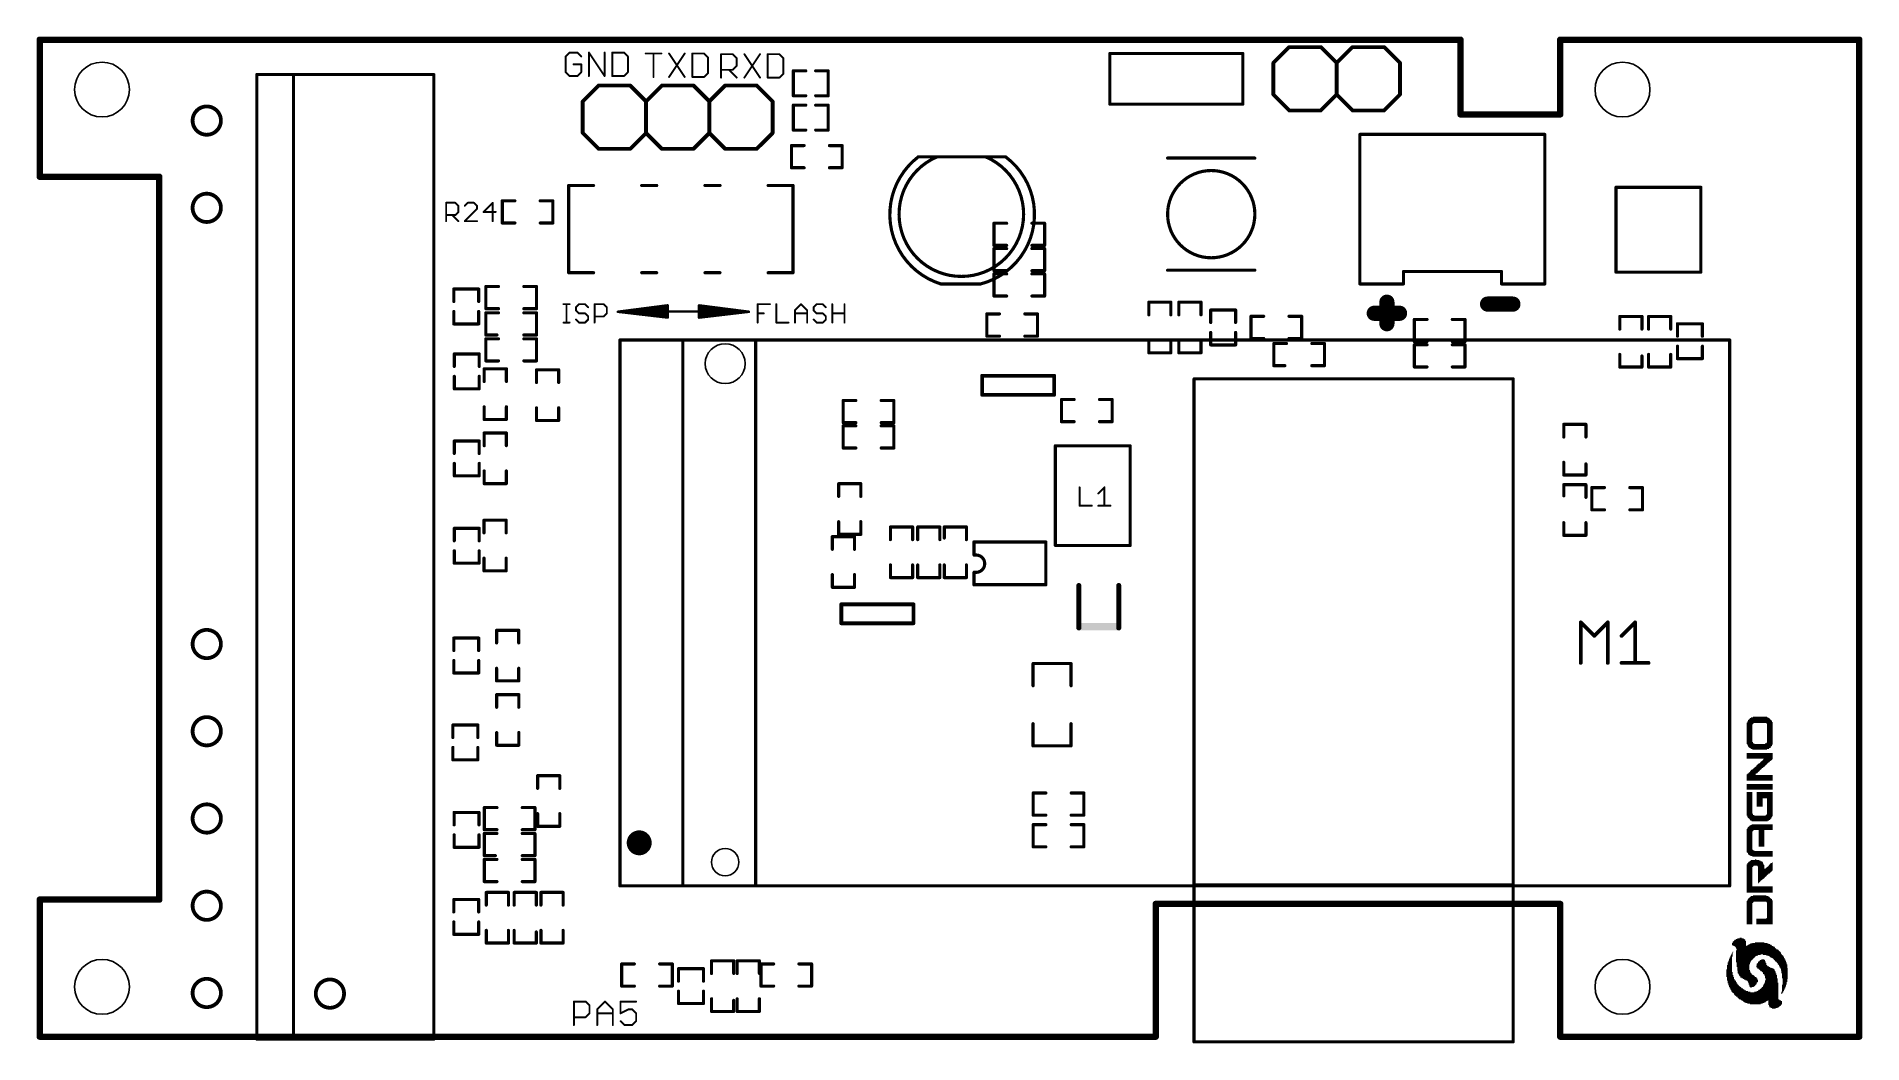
# Model space of a CAD drawing. Extents: x -33.1 to 40.1, y -20.3 to 20.1.
import ezdxf

# ---------------------------------------------------------------- set-up
doc = ezdxf.new("R2010")
doc.units = 0
for name, color, linetype in [('20', 53, 'CONTINUOUS'), ('201', 110, 'CONTINUOUS'), ('21', 253, 'CONTINUOUS')]:
    doc.layers.add(name, color=color, linetype=linetype)

# ---------------------------------------------------------------- blocks, each defined once
blk = doc.blocks.new('RECT')
blk.add_solid([(-0.5, -0.5), (0.5, -0.5), (-0.5, 0.5), (0.5, 0.5)])

msp = doc.modelspace()

# ---------------------------------------------------------------- linework, layer by layer
at = {"layer": '20', "const_width": 0.254}
for points in [[(-33, 20), (24, 20)], [(-33, 20), (-33, 14.5)], [(24, 20), (24, 17)], [(28, 17), (28, 20)], [(28, 20), (40, 20)], [(40, 20), (40, -20)], [(24, 17), (28, 17)], [(-33, 14.5), (-28.2, 14.5)], [(-28.2, -14.5), (-28.2, 14.5)], [(-33, -20), (-33, -14.5)], [(-33, -14.5), (-28.2, -14.5)], [(28, -14.6712), (11.776, -14.6712)], [(11.776, -14.6712), (11.776, -20)], [(28, -20), (28, -14.6712)], [(11.776, -20), (-33, -20)], [(40, -20), (28, -20)]]:
    msp.add_lwpolyline(points, dxfattribs=at)
at = {"layer": '20', "const_width": 0.127}
for points in [[(-33, 20.0635, 1), (-33, 19.9365)], [(-32.9365, 20, 1), (-33.0635, 20)], [(24.0635, 20, 1), (23.9365, 20)], [(24, 19.9365, 1), (24, 20.0635)], [(28.0635, 20, 1), (27.9365, 20)], [(28, 20.0635, 1), (28, 19.9365)], [(40.0635, 20, 1), (39.9365, 20)], [(40, 19.9365, 1), (40, 20.0635)], [(24, 17.0635, 1), (24, 16.9365)], [(23.9365, 17, 1), (24.0635, 17)], [(27.9365, 17, 1), (28.0635, 17)], [(28, 16.9365, 1), (28, 17.0635)], [(-33, 14.5635, 1), (-33, 14.4365)], [(-33.0635, 14.5, 1), (-32.9365, 14.5)], [(-28.1365, 14.5, 1), (-28.2635, 14.5)], [(-28.2, 14.4365, 1), (-28.2, 14.5635)], [(-32.9365, -14.5, 1), (-33.0635, -14.5)], [(-33, -14.4365, 1), (-33, -14.5635)], [(-28.2635, -14.5, 1), (-28.1365, -14.5)], [(-28.2, -14.5635, 1), (-28.2, -14.4365)], [(11.776, -14.6077, 1), (11.776, -14.7347)], [(11.8395, -14.6712, 1), (11.7125, -14.6712)], [(28.0635, -14.6712, 1), (27.9365, -14.6712)], [(28, -14.7347, 1), (28, -14.6077)], [(-33, -19.9365, 1), (-33, -20.0635)], [(-33.0635, -20, 1), (-32.9365, -20)], [(11.7125, -20, 1), (11.8395, -20)], [(11.776, -20.0635, 1), (11.776, -19.9365)], [(28, -19.9365, 1), (28, -20.0635)], [(27.9365, -20, 1), (28.0635, -20)], [(39.9365, -20, 1), (40.0635, -20)], [(40, -20.0635, 1), (40, -19.9365)]]:
    msp.add_lwpolyline(points, format="xyb", dxfattribs=at)
at = {"layer": '20'}
for centre, radius in [((-30.5, 18), 1.1), ((30.5, 18), 1.1), ((-5.5, 7.002), 0.8), ((-5.5, -12.998), 0.55), ((-30.5, -18), 1.1), ((30.5, -18), 1.1)]:
    msp.add_circle(centre, radius, dxfattribs=at)
at = {"layer": '201', "const_width": 0.1524}
for points in [[(-26.298, 16.186, 1), (-26.298, 17.322, 1), (-26.298, 16.186)], [(-26.298, 12.686, 1), (-26.298, 13.822, 1), (-26.298, 12.686)], [(-26.298, -4.814, 1), (-26.298, -3.678, 1), (-26.298, -4.814)], [(-26.298, -8.314, 1), (-26.298, -7.178, 1), (-26.298, -8.314)], [(-26.298, -11.814, 1), (-26.298, -10.678, 1), (-26.298, -11.814)], [(-26.298, -15.314, 1), (-26.298, -14.178, 1), (-26.298, -15.314)], [(-26.298, -18.814, 1), (-26.298, -17.678, 1), (-26.298, -18.814)], [(-21.356, -18.84, 1), (-21.356, -17.704, 1), (-21.356, -18.84)]]:
    msp.add_lwpolyline(points, format="xyb", dxfattribs=at)
at = {"layer": '21'}
for points, const_width in [([(-11.743, 19.4826), (-11.8998, 19.3258)], 0.0762), ([(-11.8998, 19.3258), (-11.8998, 18.6988)], 0.0762), ([(-11.4295, 19.4826), (-11.743, 19.4826)], 0.0762), ([(-11.2727, 19.0123), (-11.5862, 19.0123)], 0.0762), ([(-11.2727, 19.3258), (-11.4295, 19.4826)], 0.0762), ([(-11.2727, 18.6988), (-11.2727, 19.0123)], 0.0762), ([(-10.9642, 18.542), (-10.9642, 19.4826)], 0.0762), ([(-10.9642, 19.4826), (-10.3372, 18.542)], 0.0762), ([(-10.3372, 18.542), (-10.3372, 19.4826)], 0.0762), ([(-10.0287, 19.4826), (-10.0287, 18.542)], 0.0762), ([(-9.5584, 19.4826), (-10.0287, 19.4826)], 0.0762), ([(-9.4017, 19.3258), (-9.5584, 19.4826)], 0.0762), ([(-9.4017, 18.6988), (-9.4017, 19.3258)], 0.0762), ([(-8.6867, 19.4445), (-8.0596, 19.4445)], 0.0762), ([(-8.3731, 18.5039), (-8.3731, 19.4445)], 0.0762), ([(-7.7511, 19.4445), (-7.1241, 18.5039)], 0.0762), ([(-7.1241, 19.4445), (-7.7511, 18.5039)], 0.0762), ([(-6.8156, 19.4445), (-6.8156, 18.5039)], 0.0762), ([(-6.3453, 19.4445), (-6.8156, 19.4445)], 0.0762), ([(-6.1886, 19.2877), (-6.3453, 19.4445)], 0.0762), ([(-6.1886, 18.6607), (-6.1886, 19.2877)], 0.0762), ([(-5.6641, 18.4785), (-5.6641, 19.4191)], 0.0762), ([(-5.6641, 19.4191), (-5.1938, 19.4191)], 0.0762), ([(-5.1938, 19.4191), (-5.037, 19.2623)], 0.0762), ([(-5.037, 19.2623), (-5.037, 18.9488)], 0.0762), ([(-4.7285, 19.4191), (-4.1015, 18.4785)], 0.0762), ([(-4.1015, 19.4191), (-4.7285, 18.4785)], 0.0762), ([(-3.793, 19.4191), (-3.793, 18.4785)], 0.0762), ([(-3.3227, 19.4191), (-3.793, 19.4191)], 0.0762), ([(-3.166, 19.2623), (-3.3227, 19.4191)], 0.0762), ([(-3.166, 18.6353), (-3.166, 19.2623)], 0.0762), ([(9.9314, 19.4476), (15.2654, 19.4476)], 0.127), ([(9.9314, 17.4156), (9.9314, 19.4476)], 0.127), ([(15.2654, 19.4476), (15.2654, 17.4156)], 0.127), ([(16.4928, 19.0666), (17.1278, 19.7016)], 0.1524), ([(16.4928, 17.7966), (16.4928, 19.0666)], 0.1524), ([(17.1278, 19.7016), (18.3978, 19.7016)], 0.1524), ([(18.3978, 19.7016), (19.0328, 19.0666)], 0.1524), ([(19.0328, 19.0666), (19.6678, 19.7016)], 0.1524), ([(19.0328, 17.7966), (19.0328, 19.0666)], 0.1524), ([(19.6678, 19.7016), (20.9378, 19.7016)], 0.1524), ([(21.5728, 19.0666), (20.9378, 19.7016)], 0.1524), ([(21.5728, 17.7966), (21.5728, 19.0666)], 0.1524), ([(-24.29, -20.1), (-24.29, 18.6)], 0.127), ([(-24.29, 18.6), (-22.82, 18.6)], 0.127), ([(-22.82, 18.6), (-17.19, 18.6)], 0.127), ([(-22.82, -20.1), (-22.82, 18.6)], 0.127), ([(-17.19, 18.6), (-17.19, -20.1)], 0.127), ([(-11.8998, 18.6988), (-11.743, 18.542)], 0.0762), ([(-11.743, 18.542), (-11.4295, 18.542)], 0.0762), ([(-11.4295, 18.542), (-11.2727, 18.6988)], 0.0762), ([(-10.0287, 18.542), (-9.5584, 18.542)], 0.0762), ([(-9.5584, 18.542), (-9.4017, 18.6988)], 0.0762), ([(-6.8156, 18.5039), (-6.3453, 18.5039)], 0.0762), ([(-6.3453, 18.5039), (-6.1886, 18.6607)], 0.0762), ([(-5.1938, 18.792), (-5.6641, 18.792)], 0.0762), ([(-5.3505, 18.792), (-5.037, 18.4785)], 0.0762), ([(-5.037, 18.9488), (-5.1938, 18.792)], 0.0762), ([(-3.793, 18.4785), (-3.3227, 18.4785)], 0.0762), ([(-3.3227, 18.4785), (-3.166, 18.6353)], 0.0762), ([(-2.7676, 17.7499), (-2.7676, 18.7499)], 0.127), ([(-2.7676, 18.7499), (-2.2676, 18.7499)], 0.127), ([(-1.3676, 18.7499), (-1.8676, 18.7499)], 0.127), ([(-1.3676, 17.7499), (-1.3676, 18.7499)], 0.127), ([(-11.2151, 17.526), (-10.5801, 18.161)], 0.1524), ([(-11.2151, 16.256), (-11.2151, 17.526)], 0.1524), ([(-10.5801, 18.161), (-9.3101, 18.161)], 0.1524), ([(-9.3101, 18.161), (-8.6751, 17.526)], 0.1524), ([(-8.6751, 17.526), (-8.0401, 18.161)], 0.1524), ([(-8.6751, 16.256), (-8.6751, 17.526)], 0.1524), ([(-8.0401, 18.161), (-6.7701, 18.161)], 0.1524), ([(-6.7701, 18.161), (-6.1351, 17.526)], 0.1524), ([(-6.1351, 17.526), (-5.5001, 18.161)], 0.1524), ([(-6.1351, 16.256), (-6.1351, 17.526)], 0.1524), ([(-5.5001, 18.161), (-4.2301, 18.161)], 0.1524), ([(-3.5951, 17.526), (-4.2301, 18.161)], 0.1524), ([(-3.5951, 16.256), (-3.5951, 17.526)], 0.1524), ([(-2.2676, 17.7499), (-2.7676, 17.7499)], 0.127), ([(-1.8676, 17.7499), (-1.3676, 17.7499)], 0.127), ([(17.1278, 17.1616), (16.4928, 17.7966)], 0.1524), ([(19.0328, 17.7966), (18.3978, 17.1616)], 0.1524), ([(19.6678, 17.1616), (19.0328, 17.7966)], 0.1524), ([(20.9378, 17.1616), (21.5728, 17.7966)], 0.1524), ([(-2.7676, 16.3729), (-2.7676, 17.3729)], 0.127), ([(-2.7676, 17.3729), (-2.2676, 17.3729)], 0.127), ([(-1.3676, 17.3729), (-1.8676, 17.3729)], 0.127), ([(-1.3676, 16.3729), (-1.3676, 17.3729)], 0.127), ([(15.2654, 17.4156), (9.9314, 17.4156)], 0.127), ([(18.3978, 17.1616), (17.1278, 17.1616)], 0.1524), ([(20.9378, 17.1616), (19.6678, 17.1616)], 0.1524), ([(-10.5801, 15.621), (-11.2151, 16.256)], 0.1524), ([(-8.6751, 16.256), (-9.3101, 15.621)], 0.1524), ([(-8.0401, 15.621), (-8.6751, 16.256)], 0.1524), ([(-6.1351, 16.256), (-6.7701, 15.621)], 0.1524), ([(-5.5001, 15.621), (-6.1351, 16.256)], 0.1524), ([(-4.2301, 15.621), (-3.5951, 16.256)], 0.1524), ([(-2.2676, 16.3729), (-2.7676, 16.3729)], 0.127), ([(-1.8676, 16.3729), (-1.3676, 16.3729)], 0.127), ([(19.9628, 10.2), (19.9628, 16.2)], 0.127), ([(19.9628, 16.2), (27.3828, 16.2)], 0.127), ([(27.3828, 10.2), (27.3828, 16.2)], 0.127), ([(-9.3101, 15.621), (-10.5801, 15.621)], 0.1524), ([(-6.7701, 15.621), (-8.0401, 15.621)], 0.1524), ([(-4.2301, 15.621), (-5.5001, 15.621)], 0.1524), ([(-2.3323, 15.7512), (-2.8403, 15.7512)], 0.127), ([(-2.8403, 15.7512), (-2.8403, 14.8622)], 0.127), ([(-0.8083, 15.7512), (-1.3163, 15.7512)], 0.127), ([(-0.8083, 14.8622), (-0.8083, 15.7512)], 0.127), ([(-2.8403, 14.8622), (-2.3323, 14.8622)], 0.127), ([(-1.3163, 14.8622), (-0.8083, 14.8622)], 0.127), ([(2.25, 15.3), (3, 15.3)], 0.127), ([(3, 15.3), (4.95, 15.3)], 0.127), ([(4.95, 15.3), (5.75, 15.3)], 0.127), ([(15.75, 15.25), (12.25, 15.25)], 0.127), ([(-11.7781, 14.15), (-11.7781, 10.65)], 0.127), ([(-10.7781, 14.15), (-11.7781, 14.15)], 0.127), ([(-8.2481, 14.15), (-8.8481, 14.15)], 0.127), ([(-5.7081, 14.15), (-6.3081, 14.15)], 0.127), ([(-2.7781, 14.15), (-3.7781, 14.15)], 0.127), ([(-2.7781, 14.15), (-2.7781, 10.65)], 0.127), ([(30.2383, 10.6744), (30.2383, 14.078)], 0.127), ([(30.2383, 14.078), (33.6419, 14.078)], 0.127), ([(33.6419, 14.078), (33.6419, 10.6744)], 0.127), ([(-16.6935, 12.7193), (-16.6935, 13.4565)], 0.0762), ([(-16.6935, 13.4565), (-16.3249, 13.4565)], 0.0762), ([(-16.3249, 13.4565), (-16.2021, 13.3337)], 0.0762), ([(-16.2021, 13.3337), (-16.2021, 13.0879)], 0.0762), ([(-15.8223, 13.4565), (-15.9451, 13.3337)], 0.0762), ([(-15.9451, 12.7193), (-15.4536, 13.2108)], 0.0762), ([(-15.5765, 13.4565), (-15.8223, 13.4565)], 0.0762), ([(-15.4536, 13.3337), (-15.5765, 13.4565)], 0.0762), ([(-15.4536, 13.2108), (-15.4536, 13.3337)], 0.0762), ([(-14.8281, 13.4565), (-15.1967, 13.0879)], 0.0762), ([(-14.8281, 12.7193), (-14.8281, 13.4565)], 0.0762), ([(-13.9343, 13.5345), (-14.4423, 13.5345)], 0.127), ([(-14.4423, 13.5345), (-14.4423, 12.6455)], 0.127), ([(-12.4103, 13.5345), (-12.9183, 13.5345)], 0.127), ([(-12.4103, 12.6455), (-12.4103, 13.5345)], 0.127), ([(-16.3249, 12.965), (-16.6935, 12.965)], 0.0762), ([(-16.4478, 12.965), (-16.2021, 12.7193)], 0.0762), ([(-16.2021, 13.0879), (-16.3249, 12.965)], 0.0762), ([(-15.4536, 12.7193), (-15.9451, 12.7193)], 0.0762), ([(-15.1967, 13.0879), (-14.7052, 13.0879)], 0.0762), ([(-14.4423, 12.6455), (-13.9343, 12.6455)], 0.127), ([(-12.9183, 12.6455), (-12.4103, 12.6455)], 0.127), ([(5.7912, 12.6365), (5.2832, 12.6365)], 0.127), ([(5.2832, 12.6365), (5.2832, 11.7475)], 0.127), ([(7.3152, 12.6365), (6.8072, 12.6365)], 0.127), ([(7.3152, 11.7475), (7.3152, 12.6365)], 0.127), ([(5.2832, 11.7475), (5.7912, 11.7475)], 0.127), ([(6.8072, 11.7475), (7.3152, 11.7475)], 0.127), ([(5.7912, 11.6205), (5.2832, 11.6205)], 0.127), ([(5.2832, 11.6205), (5.2832, 10.7315)], 0.127), ([(7.3152, 11.6205), (6.8072, 11.6205)], 0.127), ([(7.3152, 10.7315), (7.3152, 11.6205)], 0.127), ([(-10.7781, 10.65), (-11.7781, 10.65)], 0.127), ([(-8.2481, 10.65), (-8.8481, 10.65)], 0.127), ([(-5.7081, 10.65), (-6.3081, 10.65)], 0.127), ([(-2.7781, 10.65), (-3.7781, 10.65)], 0.127), ([(3.15, 10.2), (4.75, 10.2)], 0.127), ([(5.2832, 10.7315), (5.7912, 10.7315)], 0.127), ([(5.7912, 10.6045), (5.2832, 10.6045)], 0.127), ([(5.2832, 10.6045), (5.2832, 9.7155)], 0.127), ([(6.8072, 10.7315), (7.3152, 10.7315)], 0.127), ([(7.3152, 10.6045), (6.8072, 10.6045)], 0.127), ([(7.3152, 9.7155), (7.3152, 10.6045)], 0.127), ([(15.75, 10.75), (12.25, 10.75)], 0.127), ([(19.9628, 10.2), (21.7128, 10.2)], 0.127), ([(21.7128, 10.7), (25.6461, 10.7)], 0.127), ([(21.7128, 10.2), (21.7128, 10.7)], 0.127), ([(25.6461, 10.2), (25.6461, 10.7)], 0.127), ([(25.6461, 10.2), (27.3834, 10.2)], 0.127), ([(33.6419, 10.6744), (30.2383, 10.6744)], 0.127), ([(-16.3877, 9.9964), (-15.3877, 9.9964)], 0.127), ([(-16.3877, 9.4964), (-16.3877, 9.9964)], 0.127), ([(-15.3877, 9.9964), (-15.3877, 9.4964)], 0.127), ([(-14.5923, 10.0965), (-15.1003, 10.0965)], 0.127), ([(-15.1003, 10.0965), (-15.1003, 9.2075)], 0.127), ([(-13.0683, 10.0965), (-13.5763, 10.0965)], 0.127), ([(-13.0683, 9.2075), (-13.0683, 10.0965)], 0.127), ([(5.2832, 9.7155), (5.7912, 9.7155)], 0.127), ([(6.8072, 9.7155), (7.3152, 9.7155)], 0.127), ([(12.3825, 9.47), (11.4935, 9.47)], 0.127), ([(11.4935, 9.47), (11.4935, 8.962)], 0.127), ([(12.3825, 8.962), (12.3825, 9.47)], 0.127), ([(12.7, 8.962), (12.7, 9.47)], 0.127), ([(12.7, 9.47), (13.589, 9.47)], 0.127), ([(13.589, 9.47), (13.589, 8.962)], 0.127), ([(21.048, 9.4683), (21.048, 8.6047)], 0.6096), ([(25.0866, 9.3921), (26.1026, 9.3921)], 0.6096), ([(-16.3877, 9.0964), (-16.3877, 8.5964)], 0.127), ([(-15.3877, 8.5964), (-15.3877, 9.0964)], 0.127), ([(-15.1003, 9.2075), (-14.5923, 9.2075)], 0.127), ([(-14.5923, 9.0424), (-15.1003, 9.0424)], 0.127), ([(-15.1003, 9.0424), (-15.1003, 8.1534)], 0.127), ([(-13.5763, 9.2075), (-13.0683, 9.2075)], 0.127), ([(-13.5763, 9.0424), (-13.0683, 9.0424)], 0.127), ([(-13.0683, 9.0424), (-13.0683, 8.1534)], 0.127), ([(-11.9871, 9.3876), (-11.7414, 9.3876)], 0.0762), ([(-11.8642, 8.6504), (-11.8642, 9.3876)], 0.0762), ([(-11.3653, 9.3876), (-11.4882, 9.2648)], 0.0762), ([(-11.4882, 9.2648), (-11.4882, 9.1419)], 0.0762), ([(-11.4882, 9.1419), (-11.3653, 9.019)], 0.0762), ([(-11.3653, 8.6504), (-11.4882, 8.7733)], 0.0762), ([(-11.1195, 9.3876), (-11.3653, 9.3876)], 0.0762), ([(-11.3653, 9.019), (-11.1195, 9.019)], 0.0762), ([(-10.9967, 9.2648), (-11.1195, 9.3876)], 0.0762), ([(-11.1195, 9.019), (-10.9967, 8.8961)], 0.0762), ([(-10.9967, 8.7733), (-11.1195, 8.6504)], 0.0762), ([(-10.9967, 8.8961), (-10.9967, 8.7733)], 0.0762), ([(-10.7397, 8.6504), (-10.7397, 9.3876)], 0.0762), ([(-10.7397, 9.3876), (-10.3711, 9.3876)], 0.0762), ([(-10.3711, 8.8961), (-10.7397, 8.8961)], 0.0762), ([(-10.3711, 9.3876), (-10.2483, 9.2648)], 0.0762), ([(-10.2483, 9.019), (-10.3711, 8.8961)], 0.0762), ([(-10.2483, 9.2648), (-10.2483, 9.019)], 0.0762), ([(-9.8064, 9.0843), (-7.808, 9.3422)], 0.1), ([(-9.8064, 9.0843), (-7.8077, 9.2966)], 0.1), ([(-9.8064, 9.0843), (-7.8071, 9.1966)], 0.1), ([(-9.8064, 9.0843), (-7.749, 9.097)], 0.1), ([(-7.8049, 8.8511), (-9.8064, 9.0843)], 0.1), ([(-7.8058, 8.9966), (-9.8064, 9.0843)], 0.1), ([(-7.8052, 8.8967), (-9.8064, 9.0843)], 0.1), ([(-7.808, 9.3422), (-7.8049, 8.8511)], 0.1), ([(-6.987, 9.097), (-7.749, 9.097)], 0.1), ([(-4.5486, 9.0843), (-6.987, 9.097)], 0.1), ([(-6.5473, 9.3403), (-6.5499, 8.8492)], 0.1), ([(-6.5499, 8.8492), (-4.5486, 9.0843)], 0.1), ([(-6.5496, 8.8947), (-4.5486, 9.0843)], 0.1), ([(-6.5491, 8.9947), (-4.5486, 9.0843)], 0.1), ([(-4.5486, 9.0843), (-6.5481, 9.1947)], 0.1), ([(-4.5486, 9.0843), (-6.5475, 9.2947)], 0.1), ([(-4.5486, 9.0843), (-6.5473, 9.3403)], 0.1), ([(-4.1965, 8.6504), (-4.1965, 9.3876)], 0.0762), ([(-4.1965, 9.3876), (-3.705, 9.3876)], 0.0762), ([(-4.1965, 9.019), (-3.9508, 9.019)], 0.0762), ([(-3.4481, 9.3876), (-3.4481, 8.6504)], 0.0762), ([(-2.6997, 9.1419), (-2.4539, 9.3876)], 0.0762), ([(-2.6997, 8.6504), (-2.6997, 9.1419)], 0.0762), ([(-2.6997, 9.019), (-2.2082, 9.019)], 0.0762), ([(-2.4539, 9.3876), (-2.2082, 9.1419)], 0.0762), ([(-2.2082, 9.1419), (-2.2082, 8.6504)], 0.0762), ([(-1.8284, 9.3876), (-1.9513, 9.2648)], 0.0762), ([(-1.9513, 9.2648), (-1.9513, 9.1419)], 0.0762), ([(-1.9513, 9.1419), (-1.8284, 9.019)], 0.0762), ([(-1.8284, 8.6504), (-1.9513, 8.7733)], 0.0762), ([(-1.5826, 9.3876), (-1.8284, 9.3876)], 0.0762), ([(-1.8284, 9.019), (-1.5826, 9.019)], 0.0762), ([(-1.4598, 9.2648), (-1.5826, 9.3876)], 0.0762), ([(-1.5826, 9.019), (-1.4598, 8.8961)], 0.0762), ([(-1.4598, 8.7733), (-1.5826, 8.6504)], 0.0762), ([(-1.4598, 8.8961), (-1.4598, 8.7733)], 0.0762), ([(-1.2028, 8.6504), (-1.2028, 9.3876)], 0.0762), ([(-1.2028, 9.019), (-0.7114, 9.019)], 0.0762), ([(-0.7114, 9.3876), (-0.7114, 8.6504)], 0.0762), ([(5.5053, 8.9971), (4.9973, 8.9971)], 0.127), ([(4.9973, 8.9971), (4.9973, 8.1081)], 0.127), ([(7.0293, 8.9971), (6.5213, 8.9971)], 0.127), ([(7.0293, 8.1081), (7.0293, 8.9971)], 0.127), ([(13.978, 9.154), (14.978, 9.154)], 0.127), ([(13.978, 8.654), (13.978, 9.154)], 0.127), ([(14.978, 9.154), (14.978, 8.654)], 0.127), ([(16.1036, 8.9027), (15.5956, 8.9027)], 0.127), ([(15.5956, 8.9027), (15.5956, 8.0137)], 0.127), ([(17.6276, 8.9027), (17.1196, 8.9027)], 0.127), ([(17.6276, 8.0137), (17.6276, 8.9027)], 0.127), ([(20.54, 9.0238), (21.556, 9.0238)], 0.6096), ([(22.6568, 8.7757), (22.1488, 8.7757)], 0.127), ([(22.1488, 8.7757), (22.1488, 7.8867)], 0.127), ([(24.1808, 8.7757), (23.6728, 8.7757)], 0.127), ([(24.1808, 7.8867), (24.1808, 8.7757)], 0.127), ([(30.3911, 8.3894), (30.3911, 8.8974)], 0.127), ([(30.3911, 8.8974), (31.2801, 8.8974)], 0.127), ([(31.2801, 8.8974), (31.2801, 8.3894)], 0.127), ([(32.4336, 8.8974), (31.5446, 8.8974)], 0.127), ([(31.5446, 8.8974), (31.5446, 8.3894)], 0.127), ([(32.4336, 8.3894), (32.4336, 8.8974)], 0.127), ([(-16.3877, 8.5964), (-15.3877, 8.5964)], 0.127), ([(-15.1003, 8.1534), (-14.6558, 8.1534)], 0.127), ([(-14.5923, 8.001), (-15.1003, 8.001)], 0.127), ([(-15.1003, 8.001), (-15.1003, 7.112)], 0.127), ([(-13.0683, 8.1534), (-13.5763, 8.1534)], 0.127), ([(-13.0683, 8.001), (-13.5763, 8.001)], 0.127), ([(-13.0683, 7.112), (-13.0683, 8.001)], 0.127), ([(-11.9871, 8.6504), (-11.7414, 8.6504)], 0.0762), ([(-11.1195, 8.6504), (-11.3653, 8.6504)], 0.0762), ([(-3.4481, 8.6504), (-2.9566, 8.6504)], 0.0762), ([(-1.5826, 8.6504), (-1.8284, 8.6504)], 0.0762), ([(4.9973, 8.1081), (5.5053, 8.1081)], 0.127), ([(6.5213, 8.1081), (7.0293, 8.1081)], 0.127), ([(13.978, 8.254), (13.978, 7.754)], 0.127), ([(14.978, 7.754), (14.978, 8.254)], 0.127), ([(15.5956, 8.0137), (16.1036, 8.0137)], 0.127), ([(17.1196, 8.0137), (17.6276, 8.0137)], 0.127), ([(32.7041, 8.6032), (33.7041, 8.6032)], 0.127), ([(32.7041, 8.1032), (32.7041, 8.6032)], 0.127), ([(33.7041, 8.6032), (33.7041, 8.1032)], 0.127), ([(-15.3671, 7.3929), (-16.3671, 7.3929)], 0.127), ([(-16.3671, 7.3929), (-16.3671, 6.8929)], 0.127), ([(-15.3671, 6.8929), (-15.3671, 7.3929)], 0.127), ([(-9.722, -13.948), (-9.722, 7.952)], 0.127), ([(-9.722, 7.952), (-4.278, 7.952)], 0.127), ([(-7.2, -13.948), (-7.2, 7.896)], 0.127), ([(-4.278, 7.952), (34.8, 7.952)], 0.127), ([(-4.278, -13.948), (-4.278, 7.952)], 0.127), ([(11.4935, 7.946), (11.4935, 7.438)], 0.127), ([(11.4935, 7.438), (12.3825, 7.438)], 0.127), ([(12.3825, 7.438), (12.3825, 7.946)], 0.127), ([(12.7, 7.946), (12.7, 7.438)], 0.127), ([(12.7, 7.438), (13.589, 7.438)], 0.127), ([(13.589, 7.438), (13.589, 7.8825)], 0.127), ([(13.978, 7.754), (14.978, 7.754)], 0.127), ([(17.018, 7.8105), (16.51, 7.8105)], 0.127), ([(16.51, 7.8105), (16.51, 6.9215)], 0.127), ([(18.034, 7.8105), (18.542, 7.8105)], 0.127), ([(18.542, 7.8105), (18.542, 6.9215)], 0.127), ([(22.1488, 7.8867), (22.6568, 7.8867)], 0.127), ([(22.6568, 7.7597), (22.1488, 7.7597)], 0.127), ([(22.1488, 7.7597), (22.1488, 6.8707)], 0.127), ([(23.6728, 7.8867), (24.1808, 7.8867)], 0.127), ([(24.1808, 7.7597), (23.6728, 7.7597)], 0.127), ([(24.1808, 6.8707), (24.1808, 7.7597)], 0.127), ([(30.3911, 7.3734), (30.3911, 6.8654)], 0.127), ([(31.2801, 6.8654), (31.2801, 7.3099)], 0.127), ([(31.5446, 7.3734), (31.5446, 6.8654)], 0.127), ([(32.4336, 6.8654), (32.4336, 7.3734)], 0.127), ([(32.7041, 7.7032), (32.7041, 7.2032)], 0.127), ([(33.7041, 7.2032), (33.7041, 7.7032)], 0.127), ([(34.8, -13.948), (34.8, 7.952)], 0.127), ([(-14.2766, 6.7961), (-15.1656, 6.7961)], 0.127), ([(-15.1656, 6.7961), (-15.1656, 6.2881)], 0.127), ([(-15.1003, 7.112), (-14.5923, 7.112)], 0.127), ([(-14.2766, 6.2881), (-14.2766, 6.7961)], 0.127), ([(-13.5763, 7.112), (-13.0683, 7.112)], 0.127), ([(-12.1793, 6.7564), (-13.0683, 6.7564)], 0.127), ([(-13.0683, 6.7564), (-13.0683, 6.2484)], 0.127), ([(-12.1793, 6.2484), (-12.1793, 6.7564)], 0.127), ([(4.8069, 6.5167), (7.7025, 6.5167)], 0.1524), ([(4.8069, 5.7547), (4.8069, 6.5167)], 0.1524), ([(7.7025, 6.5167), (7.7025, 5.7547)], 0.1524), ([(16.51, 6.9215), (16.9545, 6.9215)], 0.127), ([(18.542, 6.9215), (18.034, 6.9215)], 0.127), ([(22.1488, 6.8707), (22.6568, 6.8707)], 0.127), ([(23.6728, 6.8707), (24.1808, 6.8707)], 0.127), ([(30.3911, 6.8654), (31.2801, 6.8654)], 0.127), ([(31.5446, 6.8654), (32.4336, 6.8654)], 0.127), ([(32.7041, 7.2032), (33.7041, 7.2032)], 0.127), ([(-16.3671, 5.9929), (-16.3671, 6.4929)], 0.127), ([(-15.3671, 5.9929), (-16.3671, 5.9929)], 0.127), ([(-15.3671, 6.4929), (-15.3671, 5.9929)], 0.127), ([(13.3104, -13.9088), (13.3104, 6.3912)], 0.127), ([(13.3104, 6.3912), (26.1104, 6.3912)], 0.127), ([(26.1104, 6.3912), (26.1104, -13.9088)], 0.127), ([(-15.1656, 5.2721), (-15.1656, 4.7641)], 0.127), ([(-14.2766, 4.7641), (-14.2766, 5.2721)], 0.127), ([(-13.0683, 5.2324), (-13.0683, 4.7244)], 0.127), ([(-12.1793, 4.7244), (-12.1793, 5.2324)], 0.127), ([(-0.2556, 5.5229), (-0.7636, 5.5229)], 0.127), ([(-0.7636, 5.5229), (-0.7636, 4.6339)], 0.127), ([(1.2684, 5.5229), (0.7604, 5.5229)], 0.127), ([(1.2684, 4.6339), (1.2684, 5.5229)], 0.127), ([(7.7025, 5.7547), (4.8069, 5.7547)], 0.1524), ([(8.4995, 5.5642), (7.9915, 5.5642)], 0.127), ([(7.9915, 5.5642), (7.9915, 4.6752)], 0.127), ([(10.0235, 5.5642), (9.5155, 5.5642)], 0.127), ([(10.0235, 4.6752), (10.0235, 5.5642)], 0.127), ([(-15.1656, 4.7641), (-14.2766, 4.7641)], 0.127), ([(-13.0683, 4.7244), (-12.1793, 4.7244)], 0.127), ([(-0.7636, 4.6339), (-0.2556, 4.6339)], 0.127), ([(-0.2556, 4.5069), (-0.7636, 4.5069)], 0.127), ([(-0.7636, 4.5069), (-0.7636, 3.6179)], 0.127), ([(0.7604, 4.6339), (1.2684, 4.6339)], 0.127), ([(1.2684, 4.5069), (0.7604, 4.5069)], 0.127), ([(1.2684, 3.6179), (1.2684, 4.5069)], 0.127), ([(7.9915, 4.6752), (8.4995, 4.6752)], 0.127), ([(9.5155, 4.6752), (10.0235, 4.6752)], 0.127), ([(28.1432, 4.0589), (28.1432, 4.5669)], 0.127), ([(28.1432, 4.5669), (29.0322, 4.5669)], 0.127), ([(29.0322, 4.5669), (29.0322, 4.0589)], 0.127), ([(-15.3671, 3.9004), (-16.3671, 3.9004)], 0.127), ([(-16.3671, 3.9004), (-16.3671, 3.4004)], 0.127), ([(-15.3671, 3.4004), (-15.3671, 3.9004)], 0.127), ([(-14.279, 4.2205), (-15.168, 4.2205)], 0.127), ([(-15.168, 4.2205), (-15.168, 3.7125)], 0.127), ([(-14.279, 3.7125), (-14.279, 4.2205)], 0.127), ([(-0.7636, 3.6179), (-0.2556, 3.6179)], 0.127), ([(0.7604, 3.6179), (1.2684, 3.6179)], 0.127), ([(7.7472, -0.2918), (7.7472, 3.7082)], 0.127), ([(7.7472, 3.7082), (10.7472, 3.7082)], 0.127), ([(10.7472, 3.7082), (10.7472, -0.2918)], 0.127), ([(-16.3671, 2.5004), (-16.3671, 3.0004)], 0.127), ([(-15.3671, 3.0004), (-15.3671, 2.5004)], 0.127), ([(28.1432, 3.0429), (28.1432, 2.5349)], 0.127), ([(29.0322, 2.5349), (29.0322, 2.9794)], 0.127), ([(-15.3671, 2.5004), (-16.3671, 2.5004)], 0.127), ([(-15.168, 2.6965), (-15.168, 2.1885)], 0.127), ([(-15.168, 2.1885), (-14.279, 2.1885)], 0.127), ([(-14.279, 2.1885), (-14.279, 2.6965)], 0.127), ([(-0.0572, 2.186), (-0.9462, 2.186)], 0.127), ([(-0.9462, 2.186), (-0.9462, 1.678)], 0.127), ([(-0.0572, 1.678), (-0.0572, 2.186)], 0.127), ([(28.1432, 2.5349), (29.0322, 2.5349)], 0.127), ([(29.0322, 2.1463), (28.1432, 2.1463)], 0.127), ([(28.1432, 2.1463), (28.1432, 1.7018)], 0.127), ([(29.0322, 1.6383), (29.0322, 2.1463)], 0.127), ([(8.7204, 2.0403), (8.7204, 1.3031)], 0.0762), ([(9.4688, 1.7946), (9.7146, 2.0403)], 0.0762), ([(9.7146, 2.0403), (9.7146, 1.3031)], 0.0762), ([(29.7764, 2.0295), (29.2684, 2.0295)], 0.127), ([(29.2684, 2.0295), (29.2684, 1.1405)], 0.127), ([(31.3004, 2.0295), (30.7924, 2.0295)], 0.127), ([(31.3004, 1.1405), (31.3004, 2.0295)], 0.127), ([(-14.2859, 0.7223), (-15.1749, 0.7223)], 0.127), ([(-15.1749, 0.7223), (-15.1749, 0.2143)], 0.127), ([(-14.2859, 0.2143), (-14.2859, 0.7223)], 0.127), ([(8.7204, 1.3031), (9.2119, 1.3031)], 0.0762), ([(9.4688, 1.3031), (9.9603, 1.3031)], 0.0762), ([(29.2684, 1.1405), (29.7764, 1.1405)], 0.127), ([(30.7924, 1.1405), (31.3004, 1.1405)], 0.127), ([(-15.3671, 0.3952), (-16.3671, 0.3952)], 0.127), ([(-16.3671, 0.3952), (-16.3671, -0.1048)], 0.127), ([(-15.3671, -0.1048), (-15.3671, 0.3952)], 0.127), ([(-0.3112, 0.0619), (-1.2002, 0.0619)], 0.127), ([(-1.2002, 0.0619), (-1.2002, -0.4461)], 0.127), ([(-0.9462, 0.662), (-0.9462, 0.154)], 0.127), ([(-0.9462, 0.154), (-0.0572, 0.154)], 0.127), ([(-0.3112, -0.4461), (-0.3112, 0.0619)], 0.127), ([(-0.0572, 0.154), (-0.0572, 0.662)], 0.127), ([(2.0209, 0.4509), (1.1319, 0.4509)], 0.127), ([(1.1319, 0.4509), (1.1319, -0.0571)], 0.127), ([(2.0209, -0.0571), (2.0209, 0.4509)], 0.127), ([(3.1131, 0.4509), (2.2241, 0.4509)], 0.127), ([(2.2241, 0.4509), (2.2241, -0.0571)], 0.127), ([(3.1131, -0.0571), (3.1131, 0.4509)], 0.127), ([(4.1799, 0.4509), (3.2909, 0.4509)], 0.127), ([(3.2909, 0.4509), (3.2909, 0.0064)], 0.127), ([(4.1799, -0.0571), (4.1799, 0.4509)], 0.127), ([(28.1432, 0.1143), (28.1432, 0.6223)], 0.127), ([(29.0322, 0.1143), (28.1432, 0.1143)], 0.127), ([(29.0322, 0.6223), (29.0322, 0.1143)], 0.127), ([(-16.3671, -1.0048), (-16.3671, -0.5048)], 0.127), ([(-15.3671, -0.5048), (-15.3671, -1.0048)], 0.127), ([(4.4847, -0.146), (4.4847, -0.6794)], 0.127), ([(4.4847, -0.6794), (4.5101, -0.6794)], 0.127), ([(4.4985, -0.1526), (7.3665, -0.1526)], 0.127), ([(7.3665, -0.1526), (7.3665, -1.8666)], 0.127), ([(10.7472, -0.2918), (7.7472, -0.2918)], 0.127), ([(-15.3671, -1.0048), (-16.3671, -1.0048)], 0.127), ([(-15.1749, -0.8017), (-15.1749, -1.3097)], 0.127), ([(-15.1749, -1.3097), (-14.2859, -1.3097)], 0.127), ([(-14.2859, -1.3097), (-14.2859, -0.8017)], 0.127), ([(-1.2002, -1.4621), (-1.2002, -1.9701)], 0.127), ([(-0.3112, -1.9701), (-0.3112, -1.4621)], 0.127), ([(1.1319, -1.0731), (1.1319, -1.5811)], 0.127), ([(2.0209, -1.5811), (2.0209, -1.0731)], 0.127), ([(2.2241, -1.0731), (2.2241, -1.5811)], 0.127), ([(3.1131, -1.5811), (3.1131, -1.0731)], 0.127), ([(3.2909, -1.5811), (3.2909, -1.0731)], 0.127), ([(4.1799, -1.0731), (4.1799, -1.5811)], 0.127), ([(4.4847, -1.8732), (4.4847, -1.3652)], 0.127), ([(-1.2002, -1.9701), (-0.3112, -1.9701)], 0.127), ([(1.1319, -1.5811), (2.0209, -1.5811)], 0.127), ([(2.2241, -1.5811), (3.1131, -1.5811)], 0.127), ([(4.1799, -1.5811), (3.2909, -1.5811)], 0.127), ([(7.3665, -1.8666), (4.4985, -1.8666)], 0.127), ([(8.6885, -3.5995), (8.6885, -1.8995)], 0.2032), ([(10.2885, -1.8995), (10.2885, -3.5995)], 0.2032), ([(-0.8414, -3.4147), (-0.8414, -2.6527)], 0.1524), ([(-0.8414, -2.6527), (2.0542, -2.6527)], 0.1524), ([(2.0542, -2.6527), (2.0542, -3.4147)], 0.1524), ([(-13.7811, -3.6941), (-14.6701, -3.6941)], 0.127), ([(-14.6701, -3.6941), (-14.6701, -4.2021)], 0.127), ([(-13.7811, -4.2021), (-13.7811, -3.6941)], 0.127), ([(2.0542, -3.4147), (-0.8414, -3.4147)], 0.1524), ([(28.8242, -5.0038), (28.8242, -3.3768)], 0.1524), ([(28.8242, -3.3768), (29.3665, -3.9191)], 0.1524), ([(29.3665, -3.9191), (29.9089, -3.3768)], 0.1524), ([(29.9089, -3.3768), (29.9089, -5.0038)], 0.1524), ([(30.4614, -3.9191), (31.0037, -3.3768)], 0.1524), ([(31.0037, -3.3768), (31.0037, -5.0038)], 0.1524), ([(-16.3877, -4.0069), (-15.3877, -4.0069)], 0.127), ([(-16.3877, -4.5069), (-16.3877, -4.0069)], 0.127), ([(-15.3877, -4.0069), (-15.3877, -4.5069)], 0.127), ([(-16.3877, -4.9069), (-16.3877, -5.4069)], 0.127), ([(-15.3877, -5.4069), (-15.3877, -4.9069)], 0.127), ([(6.8517, -5.9198), (6.8517, -5.0308)], 0.127), ([(6.8517, -5.0308), (8.3757, -5.0308)], 0.127), ([(8.3757, -5.0308), (8.3757, -5.9198)], 0.127), ([(30.4614, -5.0038), (31.546, -5.0038)], 0.1524), ([(-16.3877, -5.4069), (-15.3877, -5.4069)], 0.127), ([(-14.6701, -5.2181), (-14.6701, -5.7261)], 0.127), ([(-14.6701, -5.7261), (-13.7811, -5.7261)], 0.127), ([(-13.7811, -5.7261), (-13.7811, -5.2181)], 0.127), ([(-13.7779, -6.2754), (-14.6669, -6.2754)], 0.127), ([(-14.6669, -6.2754), (-14.6669, -6.7834)], 0.127), ([(-13.7779, -6.7834), (-13.7779, -6.2754)], 0.127), ([(-16.422, -7.4956), (-15.422, -7.4956)], 0.127), ([(-16.422, -7.9956), (-16.422, -7.4956)], 0.127), ([(-15.422, -7.4956), (-15.422, -7.9956)], 0.127), ([(-14.6669, -7.7994), (-14.6669, -8.3074)], 0.127), ([(-13.7779, -8.3074), (-13.7779, -7.7994)], 0.127), ([(6.8517, -7.4438), (6.8517, -8.3328)], 0.127), ([(8.3757, -8.3328), (8.3757, -7.4438)], 0.127), ([(-16.422, -8.3956), (-16.422, -8.8956)], 0.127), ([(-15.422, -8.8956), (-15.422, -8.3956)], 0.127), ([(-14.6669, -8.3074), (-13.7779, -8.3074)], 0.127), ([(6.8517, -8.3328), (8.3757, -8.3328)], 0.127), ([(-16.422, -8.8956), (-15.422, -8.8956)], 0.127), ([(-12.1352, -9.5278), (-13.0242, -9.5278)], 0.127), ([(-13.0242, -9.5278), (-13.0242, -10.0358)], 0.127), ([(-12.1352, -10.0358), (-12.1352, -9.5278)], 0.127), ([(7.366, -10.2235), (6.858, -10.2235)], 0.127), ([(6.858, -10.2235), (6.858, -11.1125)], 0.127), ([(8.89, -10.2235), (8.382, -10.2235)], 0.127), ([(8.89, -11.1125), (8.89, -10.2235)], 0.127), ([(-16.375, -11.0021), (-15.375, -11.0021)], 0.127), ([(-16.375, -11.5021), (-16.375, -11.0021)], 0.127), ([(-15.375, -11.0021), (-15.375, -11.5021)], 0.127), ([(-14.6558, -10.8076), (-15.1638, -10.8076)], 0.127), ([(-15.1638, -10.8076), (-15.1638, -11.6966)], 0.127), ([(-13.1318, -10.8076), (-13.6398, -10.8076)], 0.127), ([(-13.1318, -11.6966), (-13.1318, -10.8076)], 0.127), ([(-15.1638, -11.6966), (-14.6558, -11.6966)], 0.127), ([(-13.6398, -11.6966), (-13.1318, -11.6966)], 0.127), ([(-13.0242, -11.0518), (-13.0242, -11.5598)], 0.127), ([(-13.0242, -11.5598), (-12.1352, -11.5598)], 0.127), ([(-12.1352, -11.5598), (-12.1352, -11.0518)], 0.127), ([(6.858, -11.1125), (7.366, -11.1125)], 0.127), ([(7.366, -11.4935), (6.858, -11.4935)], 0.127), ([(6.858, -11.4935), (6.858, -12.3825)], 0.127), ([(8.382, -11.1125), (8.89, -11.1125)], 0.127), ([(8.89, -11.4935), (8.382, -11.4935)], 0.127), ([(8.89, -12.3825), (8.89, -11.4935)], 0.127), ([(-16.375, -11.9021), (-16.375, -12.4021)], 0.127), ([(-16.375, -12.4021), (-15.375, -12.4021)], 0.127), ([(-15.375, -12.4021), (-15.375, -11.9021)], 0.127), ([(-14.6558, -11.8475), (-15.1638, -11.8475)], 0.127), ([(-15.1638, -11.8475), (-15.1638, -12.7365)], 0.127), ([(-13.6398, -11.8475), (-13.1318, -11.8475)], 0.127), ([(-13.1318, -11.8475), (-13.1318, -12.7365)], 0.127), ([(6.858, -12.3825), (7.366, -12.3825)], 0.127), ([(8.382, -12.3825), (8.89, -12.3825)], 0.127), ([(-15.1638, -12.7365), (-14.7193, -12.7365)], 0.127), ([(-14.6558, -12.8889), (-15.1638, -12.8889)], 0.127), ([(-15.1638, -12.8889), (-15.1638, -13.7779)], 0.127), ([(-13.1318, -12.7365), (-13.6398, -12.7365)], 0.127), ([(-13.1318, -12.8889), (-13.6398, -12.8889)], 0.127), ([(-13.1318, -13.7779), (-13.1318, -12.8889)], 0.127), ([(-15.1638, -13.7779), (-14.6558, -13.7779)], 0.127), ([(-13.6398, -13.7779), (-13.1318, -13.7779)], 0.127), ([(-7.2, -13.948), (-9.722, -13.948)], 0.127), ([(-4.278, -13.948), (-7.2, -13.948)], 0.127), ([(34.8, -13.948), (-4.278, -13.948)], 0.127), ([(13.3104, -20.2088), (13.3104, -13.9088)], 0.127), ([(26.1104, -13.9088), (13.3104, -13.9088)], 0.127), ([(26.1104, -13.9088), (26.1104, -20.2088)], 0.127), ([(-16.3877, -14.4946), (-15.3877, -14.4946)], 0.127), ([(-16.3877, -14.9946), (-16.3877, -14.4946)], 0.127), ([(-15.3877, -14.4946), (-15.3877, -14.9946)], 0.127), ([(-14.1938, -14.2113), (-15.0828, -14.2113)], 0.127), ([(-15.0828, -14.2113), (-15.0828, -14.7193)], 0.127), ([(-14.1938, -14.7193), (-14.1938, -14.2113)], 0.127), ([(-13.9652, -14.7193), (-13.9652, -14.2113)], 0.127), ([(-13.9652, -14.2113), (-13.0762, -14.2113)], 0.127), ([(-13.0762, -14.2113), (-13.0762, -14.7193)], 0.127), ([(-12.0015, -14.2113), (-12.8905, -14.2113)], 0.127), ([(-12.8905, -14.2113), (-12.8905, -14.7193)], 0.127), ([(-12.0015, -14.7193), (-12.0015, -14.2113)], 0.127), ([(-16.3877, -15.3946), (-16.3877, -15.8946)], 0.127), ([(-15.3877, -15.8946), (-15.3877, -15.3946)], 0.127), ([(-16.3877, -15.8946), (-15.3877, -15.8946)], 0.127), ([(-15.0828, -15.7353), (-15.0828, -16.2433)], 0.127), ([(-14.1938, -16.2433), (-14.1938, -15.7353)], 0.127), ([(-13.9652, -15.7353), (-13.9652, -16.2433)], 0.127), ([(-13.0762, -16.2433), (-13.0762, -15.7988)], 0.127), ([(-12.8905, -15.7353), (-12.8905, -16.2433)], 0.127), ([(-12.0015, -16.2433), (-12.0015, -15.7353)], 0.127), ([(-15.0828, -16.2433), (-14.1938, -16.2433)], 0.127), ([(-13.9652, -16.2433), (-13.0762, -16.2433)], 0.127), ([(-12.8905, -16.2433), (-12.0015, -16.2433)], 0.127), ([(-9.144, -17.0815), (-9.652, -17.0815)], 0.127), ([(-9.652, -17.0815), (-9.652, -17.9705)], 0.127), ([(-7.62, -17.0815), (-8.128, -17.0815)], 0.127), ([(-7.62, -17.9705), (-7.62, -17.0815)], 0.127), ([(-7.3707, -17.2705), (-6.3707, -17.2705)], 0.127), ([(-7.3707, -17.7705), (-7.3707, -17.2705)], 0.127), ([(-6.3707, -17.2705), (-6.3707, -17.7705)], 0.127), ([(-6.0452, -17.4625), (-6.0452, -16.9545)], 0.127), ([(-6.0452, -16.9545), (-5.1562, -16.9545)], 0.127), ([(-5.1562, -16.9545), (-5.1562, -17.4625)], 0.127), ([(-4.1275, -16.9545), (-5.0165, -16.9545)], 0.127), ([(-5.0165, -16.9545), (-5.0165, -17.4625)], 0.127), ([(-4.1275, -17.4625), (-4.1275, -16.9545)], 0.127), ([(-3.556, -17.0815), (-4.064, -17.0815)], 0.127), ([(-4.064, -17.0815), (-4.064, -17.9705)], 0.127), ([(-2.032, -17.0815), (-2.54, -17.0815)], 0.127), ([(-2.032, -17.9705), (-2.032, -17.0815)], 0.127), ([(-9.652, -17.9705), (-9.144, -17.9705)], 0.127), ([(-8.128, -17.9705), (-7.62, -17.9705)], 0.127), ([(-7.3707, -18.1705), (-7.3707, -18.6705)], 0.127), ([(-6.3707, -18.6705), (-6.3707, -18.1705)], 0.127), ([(-4.064, -17.9705), (-3.556, -17.9705)], 0.127), ([(-2.54, -17.9705), (-2.032, -17.9705)], 0.127), ([(-11.5681, -19.5326), (-11.5681, -18.592)], 0.0762), ([(-11.5681, -18.592), (-11.0978, -18.592)], 0.0762), ([(-11.0978, -18.592), (-10.941, -18.7488)], 0.0762), ([(-10.941, -19.0623), (-11.0978, -19.2191)], 0.0762), ([(-10.941, -18.7488), (-10.941, -19.0623)], 0.0762), ([(-10.6325, -18.9055), (-10.319, -18.592)], 0.0762), ([(-10.6325, -19.5326), (-10.6325, -18.9055)], 0.0762), ([(-10.6325, -19.0623), (-10.0055, -19.0623)], 0.0762), ([(-10.319, -18.592), (-10.0055, -18.9055)], 0.0762), ([(-10.0055, -18.9055), (-10.0055, -19.5326)], 0.0762), ([(-9.07, -18.592), (-9.697, -18.592)], 0.0762), ([(-9.697, -18.592), (-9.697, -19.0623)], 0.0762), ([(-9.697, -19.0623), (-9.3835, -18.9055)], 0.0762), ([(-9.3835, -18.9055), (-9.2267, -18.9055)], 0.0762), ([(-9.2267, -18.9055), (-9.07, -19.0623)], 0.0762), ([(-9.07, -19.0623), (-9.07, -19.3758)], 0.0762), ([(-7.3707, -18.6705), (-6.3707, -18.6705)], 0.127), ([(-6.0452, -18.4785), (-6.0452, -18.9865)], 0.127), ([(-6.0452, -18.9865), (-5.1562, -18.9865)], 0.127), ([(-5.1562, -18.9865), (-5.1562, -18.542)], 0.127), ([(-5.0165, -18.4785), (-5.0165, -18.9865)], 0.127), ([(-5.0165, -18.9865), (-4.1275, -18.9865)], 0.127), ([(-4.1275, -18.9865), (-4.1275, -18.4785)], 0.127), ([(-11.0978, -19.2191), (-11.5681, -19.2191)], 0.0762), ([(-9.5403, -19.5326), (-9.697, -19.3758)], 0.0762), ([(-9.2267, -19.5326), (-9.5403, -19.5326)], 0.0762), ([(-9.07, -19.3758), (-9.2267, -19.5326)], 0.0762), ([(-22.82, -20.1), (-24.29, -20.1)], 0.127), ([(-17.19, -20.1), (-22.82, -20.1)], 0.127), ([(26.1104, -20.2088), (13.3104, -20.2088)], 0.127)]:
    msp.add_lwpolyline(points, dxfattribs=dict(at, const_width=const_width))
for points, const_width in [([(-11.8807, 19.3258, 1), (-11.9188, 19.3258)], 0.0381), ([(-11.9132, 19.3393, 1), (-11.8863, 19.3124)], 0.0381), ([(-11.743, 19.5017, 1), (-11.743, 19.4636)], 0.0381), ([(-11.7295, 19.4691, 1), (-11.7565, 19.4961)], 0.0381), ([(-11.5862, 19.0313, 1), (-11.5862, 18.9932)], 0.0381), ([(-11.416, 19.4961, 1), (-11.4429, 19.4691)], 0.0381), ([(-11.4295, 19.4636, 1), (-11.4295, 19.5017)], 0.0381), ([(-11.2536, 19.0123, 1), (-11.2917, 19.0123)], 0.0381), ([(-11.2862, 19.3124, 1), (-11.2592, 19.3393)], 0.0381), ([(-11.2727, 18.9932, 1), (-11.2727, 19.0313)], 0.0381), ([(-10.9484, 19.4932, 1), (-10.9801, 19.472)], 0.0381), ([(-10.9452, 19.4826, 1), (-10.9833, 19.4826)], 0.0381), ([(-10.3181, 19.4826, 1), (-10.3562, 19.4826)], 0.0381), ([(-10.0097, 19.4826, 1), (-10.0478, 19.4826)], 0.0381), ([(-10.0287, 19.5017, 1), (-10.0287, 19.4636)], 0.0381), ([(-9.5449, 19.4961, 1), (-9.5719, 19.4691)], 0.0381), ([(-9.5584, 19.4636, 1), (-9.5584, 19.5017)], 0.0381), ([(-9.3826, 19.3258, 1), (-9.4207, 19.3258)], 0.0381), ([(-9.4151, 19.3124, 1), (-9.3882, 19.3393)], 0.0381), ([(-8.6867, 19.4636, 1), (-8.6867, 19.4255)], 0.0381), ([(-8.3541, 19.4445, 1), (-8.3922, 19.4445)], 0.0381), ([(-8.0596, 19.4255, 1), (-8.0596, 19.4636)], 0.0381), ([(-7.7353, 19.4551, 1), (-7.767, 19.4339)], 0.0381), ([(-7.1082, 19.4339, 1), (-7.1399, 19.4551)], 0.0381), ([(-6.7966, 19.4445, 1), (-6.8347, 19.4445)], 0.0381), ([(-6.8156, 19.4636, 1), (-6.8156, 19.4255)], 0.0381), ([(-6.3318, 19.458, 1), (-6.3588, 19.431)], 0.0381), ([(-6.3453, 19.4255, 1), (-6.3453, 19.4636)], 0.0381), ([(-6.1695, 19.2877, 1), (-6.2076, 19.2877)], 0.0381), ([(-6.202, 19.2743, 1), (-6.1751, 19.3012)], 0.0381), ([(-5.6641, 19.4382, 1), (-5.6641, 19.4001)], 0.0381), ([(-5.645, 19.4191, 1), (-5.6831, 19.4191)], 0.0381), ([(-5.1803, 19.4326, 1), (-5.2072, 19.4056)], 0.0381), ([(-5.1938, 19.4001, 1), (-5.1938, 19.4382)], 0.0381), ([(-5.0179, 19.2623, 1), (-5.056, 19.2623)], 0.0381), ([(-5.0505, 19.2489, 1), (-5.0235, 19.2758)], 0.0381), ([(-4.7127, 19.4297, 1), (-4.7444, 19.4085)], 0.0381), ([(-4.0856, 19.4085, 1), (-4.1173, 19.4297)], 0.0381), ([(-3.774, 19.4191, 1), (-3.8121, 19.4191)], 0.0381), ([(-3.793, 19.4382, 1), (-3.793, 19.4001)], 0.0381), ([(-3.3092, 19.4326, 1), (-3.3362, 19.4056)], 0.0381), ([(-3.3227, 19.4001, 1), (-3.3227, 19.4382)], 0.0381), ([(-3.1469, 19.2623, 1), (-3.185, 19.2623)], 0.0381), ([(-3.1794, 19.2489, 1), (-3.1525, 19.2758)], 0.0381), ([(9.9632, 19.4476, 1), (9.8996, 19.4476)], 0.0635), ([(9.9314, 19.4794, 1), (9.9314, 19.4159)], 0.0635), ([(15.2972, 19.4476, 1), (15.2337, 19.4476)], 0.0635), ([(15.2654, 19.4159, 1), (15.2654, 19.4794)], 0.0635), ([(16.5309, 19.0666, 1), (16.4547, 19.0666)], 0.0762), ([(16.4659, 19.0935, 1), (16.5197, 19.0397)], 0.0762), ([(17.1278, 19.7397, 1), (17.1278, 19.6635)], 0.0762), ([(17.1547, 19.6747, 1), (17.1009, 19.7285)], 0.0762), ([(18.4247, 19.7285, 1), (18.3709, 19.6747)], 0.0762), ([(18.3978, 19.6635, 1), (18.3978, 19.7397)], 0.0762), ([(19.0709, 19.0666, 1), (18.9947, 19.0666)], 0.0762), ([(19.0059, 19.0935, 1), (19.0597, 19.0397)], 0.0762), ([(19.0059, 19.0397, 1), (19.0597, 19.0935)], 0.0762), ([(19.6678, 19.7397, 1), (19.6678, 19.6635)], 0.0762), ([(19.6947, 19.6747, 1), (19.6409, 19.7285)], 0.0762), ([(20.9647, 19.7285, 1), (20.9109, 19.6747)], 0.0762), ([(20.9378, 19.6635, 1), (20.9378, 19.7397)], 0.0762), ([(21.6109, 19.0666, 1), (21.5347, 19.0666)], 0.0762), ([(21.5459, 19.0397, 1), (21.5997, 19.0935)], 0.0762), ([(-24.2583, 18.6, 1), (-24.3218, 18.6)], 0.0635), ([(-24.29, 18.6318, 1), (-24.29, 18.5683)], 0.0635), ([(-22.82, 18.6318, 1), (-22.82, 18.5683)], 0.0635), ([(-22.7883, 18.6, 1), (-22.8517, 18.6)], 0.0635), ([(-22.82, 18.5683, 1), (-22.82, 18.6318)], 0.0635), ([(-17.1583, 18.6, 1), (-17.2218, 18.6)], 0.0635), ([(-17.19, 18.5683, 1), (-17.19, 18.6318)], 0.0635), ([(-11.8863, 18.7122, 1), (-11.9132, 18.6853)], 0.0381), ([(-11.9188, 18.6988, 1), (-11.8807, 18.6988)], 0.0381), ([(-11.743, 18.5611, 1), (-11.743, 18.523)], 0.0381), ([(-11.7565, 18.5285, 1), (-11.7295, 18.5555)], 0.0381), ([(-11.4429, 18.5555, 1), (-11.416, 18.5285)], 0.0381), ([(-11.4295, 18.523, 1), (-11.4295, 18.5611)], 0.0381), ([(-11.2917, 18.6988, 1), (-11.2536, 18.6988)], 0.0381), ([(-11.2592, 18.6853, 1), (-11.2862, 18.7122)], 0.0381), ([(-10.9833, 18.542, 1), (-10.9452, 18.542)], 0.0381), ([(-10.3562, 18.542, 1), (-10.3181, 18.542)], 0.0381), ([(-10.353, 18.5314, 1), (-10.3213, 18.5526)], 0.0381), ([(-10.0478, 18.542, 1), (-10.0097, 18.542)], 0.0381), ([(-10.0287, 18.5611, 1), (-10.0287, 18.523)], 0.0381), ([(-9.5719, 18.5555, 1), (-9.5449, 18.5285)], 0.0381), ([(-9.5584, 18.523, 1), (-9.5584, 18.5611)], 0.0381), ([(-9.4207, 18.6988, 1), (-9.3826, 18.6988)], 0.0381), ([(-9.3882, 18.6853, 1), (-9.4151, 18.7122)], 0.0381), ([(-8.3922, 18.5039, 1), (-8.3541, 18.5039)], 0.0381), ([(-7.767, 18.5145, 1), (-7.7353, 18.4933)], 0.0381), ([(-7.1399, 18.4933, 1), (-7.1082, 18.5145)], 0.0381), ([(-6.8156, 18.523, 1), (-6.8156, 18.4849)], 0.0381), ([(-6.8347, 18.5039, 1), (-6.7966, 18.5039)], 0.0381), ([(-6.3588, 18.5174, 1), (-6.3318, 18.4904)], 0.0381), ([(-6.3453, 18.4849, 1), (-6.3453, 18.523)], 0.0381), ([(-6.2076, 18.6607, 1), (-6.1695, 18.6607)], 0.0381), ([(-6.1751, 18.6472, 1), (-6.202, 18.6741)], 0.0381), ([(-5.6641, 18.8111, 1), (-5.6641, 18.773)], 0.0381), ([(-5.6831, 18.4785, 1), (-5.645, 18.4785)], 0.0381), ([(-5.3371, 18.8055, 1), (-5.364, 18.7786)], 0.0381), ([(-5.2072, 18.8055, 1), (-5.1803, 18.7786)], 0.0381), ([(-5.1938, 18.773, 1), (-5.1938, 18.8111)], 0.0381), ([(-5.056, 18.9488, 1), (-5.0179, 18.9488)], 0.0381), ([(-5.0505, 18.465, 1), (-5.0235, 18.492)], 0.0381), ([(-5.0235, 18.9353, 1), (-5.0505, 18.9623)], 0.0381), ([(-4.7444, 18.4891, 1), (-4.7127, 18.4679)], 0.0381), ([(-4.1173, 18.4679, 1), (-4.0856, 18.4891)], 0.0381), ([(-3.8121, 18.4785, 1), (-3.774, 18.4785)], 0.0381), ([(-3.793, 18.4976, 1), (-3.793, 18.4595)], 0.0381), ([(-3.3362, 18.492, 1), (-3.3092, 18.465)], 0.0381), ([(-3.3227, 18.4595, 1), (-3.3227, 18.4976)], 0.0381), ([(-3.185, 18.6353, 1), (-3.1469, 18.6353)], 0.0381), ([(-3.1525, 18.6218, 1), (-3.1794, 18.6487)], 0.0381), ([(-2.7359, 18.7499, 1), (-2.7994, 18.7499)], 0.0635), ([(-2.7676, 18.7816, 1), (-2.7676, 18.7182)], 0.0635), ([(-2.2676, 18.7182, 1), (-2.2676, 18.7816)], 0.0635), ([(-1.8676, 18.7816, 1), (-1.8676, 18.7182)], 0.0635), ([(-1.3359, 18.7499, 1), (-1.3994, 18.7499)], 0.0635), ([(-1.3676, 18.7182, 1), (-1.3676, 18.7816)], 0.0635), ([(-11.177, 17.526, 1), (-11.2532, 17.526)], 0.0762), ([(-11.242, 17.5529, 1), (-11.1882, 17.4991)], 0.0762), ([(-10.5801, 18.1991, 1), (-10.5801, 18.1229)], 0.0762), ([(-10.5532, 18.1341, 1), (-10.607, 18.1879)], 0.0762), ([(-9.2832, 18.1879, 1), (-9.337, 18.1341)], 0.0762), ([(-9.3101, 18.1229, 1), (-9.3101, 18.1991)], 0.0762), ([(-8.637, 17.526, 1), (-8.7132, 17.526)], 0.0762), ([(-8.702, 17.5529, 1), (-8.6482, 17.4991)], 0.0762), ([(-8.702, 17.4991, 1), (-8.6482, 17.5529)], 0.0762), ([(-8.0401, 18.1991, 1), (-8.0401, 18.1229)], 0.0762), ([(-8.0132, 18.1341, 1), (-8.067, 18.1879)], 0.0762), ([(-6.7432, 18.1879, 1), (-6.797, 18.1341)], 0.0762), ([(-6.7701, 18.1229, 1), (-6.7701, 18.1991)], 0.0762), ([(-6.097, 17.526, 1), (-6.1732, 17.526)], 0.0762), ([(-6.162, 17.5529, 1), (-6.1082, 17.4991)], 0.0762), ([(-6.162, 17.4991, 1), (-6.1082, 17.5529)], 0.0762), ([(-5.5001, 18.1991, 1), (-5.5001, 18.1229)], 0.0762), ([(-5.4732, 18.1341, 1), (-5.527, 18.1879)], 0.0762), ([(-4.2032, 18.1879, 1), (-4.257, 18.1341)], 0.0762), ([(-4.2301, 18.1229, 1), (-4.2301, 18.1991)], 0.0762), ([(-3.557, 17.526, 1), (-3.6332, 17.526)], 0.0762), ([(-3.622, 17.4991, 1), (-3.5682, 17.5529)], 0.0762), ([(-2.7676, 17.7816, 1), (-2.7676, 17.7182)], 0.0635), ([(-2.7994, 17.7499, 1), (-2.7359, 17.7499)], 0.0635), ([(-2.2676, 17.7182, 1), (-2.2676, 17.7816)], 0.0635), ([(-1.8676, 17.7816, 1), (-1.8676, 17.7182)], 0.0635), ([(-1.3994, 17.7499, 1), (-1.3359, 17.7499)], 0.0635), ([(-1.3676, 17.7182, 1), (-1.3676, 17.7816)], 0.0635), ([(16.4547, 17.7966, 1), (16.5309, 17.7966)], 0.0762), ([(16.5197, 17.8235, 1), (16.4659, 17.7697)], 0.0762), ([(18.9947, 17.7966, 1), (19.0709, 17.7966)], 0.0762), ([(19.0597, 17.8235, 1), (19.0059, 17.7697)], 0.0762), ([(19.0597, 17.7697, 1), (19.0059, 17.8235)], 0.0762), ([(21.5347, 17.7966, 1), (21.6109, 17.7966)], 0.0762), ([(21.5997, 17.7697, 1), (21.5459, 17.8235)], 0.0762), ([(-2.7359, 17.3729, 1), (-2.7994, 17.3729)], 0.0635), ([(-2.7676, 17.4047, 1), (-2.7676, 17.3412)], 0.0635), ([(-2.2676, 17.3412, 1), (-2.2676, 17.4047)], 0.0635), ([(-1.8676, 17.4047, 1), (-1.8676, 17.3412)], 0.0635), ([(-1.3359, 17.3729, 1), (-1.3994, 17.3729)], 0.0635), ([(-1.3676, 17.3412, 1), (-1.3676, 17.4047)], 0.0635), ([(9.8996, 17.4156, 1), (9.9632, 17.4156)], 0.0635), ([(9.9314, 17.4474, 1), (9.9314, 17.3839)], 0.0635), ([(15.2337, 17.4156, 1), (15.2972, 17.4156)], 0.0635), ([(15.2654, 17.3839, 1), (15.2654, 17.4474)], 0.0635), ([(17.1278, 17.1997, 1), (17.1278, 17.1235)], 0.0762), ([(17.1009, 17.1347, 1), (17.1547, 17.1885)], 0.0762), ([(18.3709, 17.1885, 1), (18.4247, 17.1347)], 0.0762), ([(18.3978, 17.1235, 1), (18.3978, 17.1997)], 0.0762), ([(19.6678, 17.1997, 1), (19.6678, 17.1235)], 0.0762), ([(19.6409, 17.1347, 1), (19.6947, 17.1885)], 0.0762), ([(20.9109, 17.1885, 1), (20.9647, 17.1347)], 0.0762), ([(20.9378, 17.1235, 1), (20.9378, 17.1997)], 0.0762), ([(-11.2532, 16.256, 1), (-11.177, 16.256)], 0.0762), ([(-11.1882, 16.2829, 1), (-11.242, 16.2291)], 0.0762), ([(-8.7132, 16.256, 1), (-8.637, 16.256)], 0.0762), ([(-8.6482, 16.2829, 1), (-8.702, 16.2291)], 0.0762), ([(-8.6482, 16.2291, 1), (-8.702, 16.2829)], 0.0762), ([(-6.1732, 16.256, 1), (-6.097, 16.256)], 0.0762), ([(-6.1082, 16.2829, 1), (-6.162, 16.2291)], 0.0762), ([(-6.1082, 16.2291, 1), (-6.162, 16.2829)], 0.0762), ([(-3.6332, 16.256, 1), (-3.557, 16.256)], 0.0762), ([(-3.5682, 16.2291, 1), (-3.622, 16.2829)], 0.0762), ([(-2.7676, 16.4047, 1), (-2.7676, 16.3412)], 0.0635), ([(-2.7994, 16.3729, 1), (-2.7359, 16.3729)], 0.0635), ([(-2.2676, 16.3412, 1), (-2.2676, 16.4047)], 0.0635), ([(-1.8676, 16.4047, 1), (-1.8676, 16.3412)], 0.0635), ([(-1.3994, 16.3729, 1), (-1.3359, 16.3729)], 0.0635), ([(-1.3676, 16.3412, 1), (-1.3676, 16.4047)], 0.0635), ([(19.9946, 16.2, 1), (19.9311, 16.2)], 0.0635), ([(19.9628, 16.2317, 1), (19.9628, 16.1683)], 0.0635), ([(27.4145, 16.2, 1), (27.3511, 16.2)], 0.0635), ([(27.3828, 16.1683, 1), (27.3828, 16.2317)], 0.0635), ([(-10.5801, 15.6591, 1), (-10.5801, 15.5829)], 0.0762), ([(-10.607, 15.5941, 1), (-10.5532, 15.6479)], 0.0762), ([(-9.337, 15.6479, 1), (-9.2832, 15.5941)], 0.0762), ([(-9.3101, 15.5829, 1), (-9.3101, 15.6591)], 0.0762), ([(-8.0401, 15.6591, 1), (-8.0401, 15.5829)], 0.0762), ([(-8.067, 15.5941, 1), (-8.0132, 15.6479)], 0.0762), ([(-6.797, 15.6479, 1), (-6.7432, 15.5941)], 0.0762), ([(-6.7701, 15.5829, 1), (-6.7701, 15.6591)], 0.0762), ([(-5.5001, 15.6591, 1), (-5.5001, 15.5829)], 0.0762), ([(-5.527, 15.5941, 1), (-5.4732, 15.6479)], 0.0762), ([(-4.257, 15.6479, 1), (-4.2032, 15.5941)], 0.0762), ([(-4.2301, 15.5829, 1), (-4.2301, 15.6591)], 0.0762), ([(-2.8085, 15.7512, 1), (-2.8721, 15.7512)], 0.0635), ([(-2.8403, 15.783, 1), (-2.8403, 15.7195)], 0.0635), ([(-2.3323, 15.7195, 1), (-2.3323, 15.783)], 0.0635), ([(-1.3163, 15.783, 1), (-1.3163, 15.7195)], 0.0635), ([(-0.7766, 15.7512, 1), (-0.84, 15.7512)], 0.0635), ([(-0.8083, 15.7195, 1), (-0.8083, 15.783)], 0.0635), ([(-2.8721, 14.8622, 1), (-2.8085, 14.8622)], 0.0635), ([(-2.8403, 14.894, 1), (-2.8403, 14.8305)], 0.0635), ([(-2.3323, 14.8305, 1), (-2.3323, 14.894)], 0.0635), ([(-1.3163, 14.894, 1), (-1.3163, 14.8305)], 0.0635), ([(-0.84, 14.8622, 1), (-0.7766, 14.8622)], 0.0635), ([(-0.8083, 14.8305, 1), (-0.8083, 14.894)], 0.0635), ([(2.25, 15.3, 0.6076), (3.15, 10.2)], 0.127), ([(3, 15.3, 4.9216), (4.95, 15.3)], 0.127), ([(2.25, 15.3318, 1), (2.25, 15.2683)], 0.0635), ([(2.2693, 15.2748, 1), (2.2307, 15.3252)], 0.0635), ([(3, 15.3318, 1), (3, 15.2683)], 0.0635), ([(3.0124, 15.2708, 1), (2.9876, 15.3292)], 0.0635), ([(3, 15.2683, 1), (3, 15.3318)], 0.0635), ([(4.75, 10.2, 0.6296), (5.75, 15.3)], 0.127), ([(4.95, 15.3318, 1), (4.95, 15.2683)], 0.0635), ([(4.9624, 15.3292, 1), (4.9376, 15.2708)], 0.0635), ([(4.95, 15.2683, 1), (4.95, 15.3318)], 0.0635), ([(5.769, 15.3255, 1), (5.731, 15.2745)], 0.0635), ([(5.75, 15.2683, 1), (5.75, 15.3318)], 0.0635), ([(12.25, 15.2818, 1), (12.25, 15.2182)], 0.0635), ([(14, 11.25, 1), (14, 14.75, 1), (14, 11.25)], 0.127), ([(15.75, 15.2182, 1), (15.75, 15.2818)], 0.0635), ([(-11.7463, 14.15, 1), (-11.8099, 14.15)], 0.0635), ([(-11.7781, 14.1818, 1), (-11.7781, 14.1182)], 0.0635), ([(-10.7781, 14.1182, 1), (-10.7781, 14.1818)], 0.0635), ([(-8.8481, 14.1818, 1), (-8.8481, 14.1182)], 0.0635), ([(-8.2481, 14.1182, 1), (-8.2481, 14.1818)], 0.0635), ([(-6.3081, 14.1818, 1), (-6.3081, 14.1182)], 0.0635), ([(-5.7081, 14.1182, 1), (-5.7081, 14.1818)], 0.0635), ([(-3.7781, 14.1818, 1), (-3.7781, 14.1182)], 0.0635), ([(-2.7464, 14.15, 1), (-2.8099, 14.15)], 0.0635), ([(-2.7781, 14.1182, 1), (-2.7781, 14.1818)], 0.0635), ([(30.2383, 14.1098, 1), (30.2383, 14.0463)], 0.0635), ([(30.2701, 14.078, 1), (30.2066, 14.078)], 0.0635), ([(33.6737, 14.078, 1), (33.6101, 14.078)], 0.0635), ([(33.6419, 14.0463, 1), (33.6419, 14.1098)], 0.0635), ([(-16.6935, 13.4756, 1), (-16.6935, 13.4375)], 0.0381), ([(-16.6745, 13.4565, 1), (-16.7126, 13.4565)], 0.0381), ([(-16.3115, 13.47, 1), (-16.3384, 13.4431)], 0.0381), ([(-16.3249, 13.4375, 1), (-16.3249, 13.4756)], 0.0381), ([(-16.183, 13.3337, 1), (-16.2211, 13.3337)], 0.0381), ([(-16.2155, 13.3202, 1), (-16.1886, 13.3471)], 0.0381), ([(-15.9586, 13.3471, 1), (-15.9317, 13.3202)], 0.0381), ([(-15.8223, 13.4756, 1), (-15.8223, 13.4375)], 0.0381), ([(-15.8088, 13.4431, 1), (-15.8357, 13.47)], 0.0381), ([(-15.563, 13.47, 1), (-15.59, 13.4431)], 0.0381), ([(-15.5765, 13.4375, 1), (-15.5765, 13.4756)], 0.0381), ([(-15.4346, 13.3337, 1), (-15.4727, 13.3337)], 0.0381), ([(-15.4727, 13.2108, 1), (-15.4346, 13.2108)], 0.0381), ([(-15.4671, 13.3202, 1), (-15.4402, 13.3471)], 0.0381), ([(-15.4402, 13.1973, 1), (-15.4671, 13.2243)], 0.0381), ([(-14.8091, 13.4565, 1), (-14.8472, 13.4565)], 0.0381), ([(-14.8146, 13.4431, 1), (-14.8416, 13.47)], 0.0381), ([(-14.4106, 13.5345, 1), (-14.4741, 13.5345)], 0.0635), ([(-14.4423, 13.5663, 1), (-14.4423, 13.5028)], 0.0635), ([(-13.9343, 13.5028, 1), (-13.9343, 13.5663)], 0.0635), ([(-12.9183, 13.5663, 1), (-12.9183, 13.5028)], 0.0635), ([(-12.3786, 13.5345, 1), (-12.4421, 13.5345)], 0.0635), ([(-12.4103, 13.5028, 1), (-12.4103, 13.5663)], 0.0635), ([(-16.6935, 12.9841, 1), (-16.6935, 12.946)], 0.0381), ([(-16.7126, 12.7193, 1), (-16.6745, 12.7193)], 0.0381), ([(-16.4343, 12.9785, 1), (-16.4613, 12.9516)], 0.0381), ([(-16.3384, 12.9785, 1), (-16.3115, 12.9516)], 0.0381), ([(-16.3249, 12.946, 1), (-16.3249, 12.9841)], 0.0381), ([(-16.2211, 13.0879, 1), (-16.183, 13.0879)], 0.0381), ([(-16.1886, 13.0744, 1), (-16.2155, 13.1014)], 0.0381), ([(-16.2155, 12.7058, 1), (-16.1886, 12.7328)], 0.0381), ([(-15.9586, 12.7328, 1), (-15.9317, 12.7058)], 0.0381), ([(-15.9451, 12.7384, 1), (-15.9451, 12.7003)], 0.0381), ([(-15.4536, 12.7003, 1), (-15.4536, 12.7384)], 0.0381), ([(-15.1967, 13.107, 1), (-15.1967, 13.0689)], 0.0381), ([(-15.2102, 13.1014, 1), (-15.1832, 13.0744)], 0.0381), ([(-14.8472, 12.7193, 1), (-14.8091, 12.7193)], 0.0381), ([(-14.7052, 13.0689, 1), (-14.7052, 13.107)], 0.0381), ([(-14.4423, 12.6773, 1), (-14.4423, 12.6137)], 0.0635), ([(-14.4741, 12.6455, 1), (-14.4106, 12.6455)], 0.0635), ([(-13.9343, 12.6137, 1), (-13.9343, 12.6773)], 0.0635), ([(-12.9183, 12.6773, 1), (-12.9183, 12.6137)], 0.0635), ([(-12.4421, 12.6455, 1), (-12.3786, 12.6455)], 0.0635), ([(-12.4103, 12.6137, 1), (-12.4103, 12.6773)], 0.0635), ([(5.2832, 12.6683, 1), (5.2832, 12.6047)], 0.0635), ([(5.3149, 12.6365, 1), (5.2515, 12.6365)], 0.0635), ([(5.7912, 12.6047, 1), (5.7912, 12.6683)], 0.0635), ([(6.8072, 12.6683, 1), (6.8072, 12.6047)], 0.0635), ([(7.3469, 12.6365, 1), (7.2835, 12.6365)], 0.0635), ([(7.3152, 12.6047, 1), (7.3152, 12.6683)], 0.0635), ([(5.2832, 11.7793, 1), (5.2832, 11.7157)], 0.0635), ([(5.2515, 11.7475, 1), (5.3149, 11.7475)], 0.0635), ([(5.7912, 11.7157, 1), (5.7912, 11.7793)], 0.0635), ([(6.8072, 11.7793, 1), (6.8072, 11.7157)], 0.0635), ([(7.2835, 11.7475, 1), (7.3469, 11.7475)], 0.0635), ([(7.3152, 11.7157, 1), (7.3152, 11.7793)], 0.0635), ([(5.2832, 11.6523, 1), (5.2832, 11.5887)], 0.0635), ([(5.3149, 11.6205, 1), (5.2515, 11.6205)], 0.0635), ([(5.7912, 11.5887, 1), (5.7912, 11.6523)], 0.0635), ([(6.8072, 11.6523, 1), (6.8072, 11.5887)], 0.0635), ([(7.3469, 11.6205, 1), (7.2835, 11.6205)], 0.0635), ([(7.3152, 11.5887, 1), (7.3152, 11.6523)], 0.0635), ([(-11.7781, 10.6818, 1), (-11.7781, 10.6182)], 0.0635), ([(-11.8099, 10.65, 1), (-11.7463, 10.65)], 0.0635), ([(-10.7781, 10.6182, 1), (-10.7781, 10.6818)], 0.0635), ([(-8.8481, 10.6818, 1), (-8.8481, 10.6182)], 0.0635), ([(-8.2481, 10.6182, 1), (-8.2481, 10.6818)], 0.0635), ([(-6.3081, 10.6818, 1), (-6.3081, 10.6182)], 0.0635), ([(-5.7081, 10.6182, 1), (-5.7081, 10.6818)], 0.0635), ([(-3.7781, 10.6818, 1), (-3.7781, 10.6182)], 0.0635), ([(-2.8099, 10.65, 1), (-2.7464, 10.65)], 0.0635), ([(-2.7781, 10.6182, 1), (-2.7781, 10.6818)], 0.0635), ([(3.15, 10.2318, 1), (3.15, 10.1683)], 0.0635), ([(3.1405, 10.1697, 1), (3.1595, 10.2303)], 0.0635), ([(4.742, 10.2307, 1), (4.758, 10.1693)], 0.0635), ([(4.75, 10.1683, 1), (4.75, 10.2318)], 0.0635), ([(5.2832, 10.6363, 1), (5.2832, 10.5727)], 0.0635), ([(5.2832, 10.7633, 1), (5.2832, 10.6997)], 0.0635), ([(5.2515, 10.7315, 1), (5.3149, 10.7315)], 0.0635), ([(5.3149, 10.6045, 1), (5.2515, 10.6045)], 0.0635), ([(5.7912, 10.6997, 1), (5.7912, 10.7633)], 0.0635), ([(5.7912, 10.5727, 1), (5.7912, 10.6363)], 0.0635), ([(6.8072, 10.6363, 1), (6.8072, 10.5727)], 0.0635), ([(6.8072, 10.7633, 1), (6.8072, 10.6997)], 0.0635), ([(7.2835, 10.7315, 1), (7.3469, 10.7315)], 0.0635), ([(7.3469, 10.6045, 1), (7.2835, 10.6045)], 0.0635), ([(7.3152, 10.6997, 1), (7.3152, 10.7633)], 0.0635), ([(7.3152, 10.5727, 1), (7.3152, 10.6363)], 0.0635), ([(12.25, 10.7818, 1), (12.25, 10.7182)], 0.0635), ([(15.75, 10.7182, 1), (15.75, 10.7818)], 0.0635), ([(19.9628, 10.2318, 1), (19.9628, 10.1683)], 0.0635), ([(21.7128, 10.7318, 1), (21.7128, 10.6683)], 0.0635), ([(21.7446, 10.7, 1), (21.6811, 10.7)], 0.0635), ([(21.7128, 10.1683, 1), (21.7128, 10.2318)], 0.0635), ([(25.6778, 10.7, 1), (25.6143, 10.7)], 0.0635), ([(25.6461, 10.2318, 1), (25.6461, 10.1683)], 0.0635), ([(25.6461, 10.6683, 1), (25.6461, 10.7318)], 0.0635), ([(27.3834, 10.1683, 1), (27.3834, 10.2318)], 0.0635), ([(30.2383, 10.7062, 1), (30.2383, 10.6426)], 0.0635), ([(30.2066, 10.6744, 1), (30.2701, 10.6744)], 0.0635), ([(33.6101, 10.6744, 1), (33.6737, 10.6744)], 0.0635), ([(33.6419, 10.6426, 1), (33.6419, 10.7062)], 0.0635), ([(-16.3877, 10.0282, 1), (-16.3877, 9.9647)], 0.0635), ([(-16.356, 9.9964, 1), (-16.4195, 9.9964)], 0.0635), ([(-16.4195, 9.4964, 1), (-16.356, 9.4964)], 0.0635), ([(-15.3559, 9.9964, 1), (-15.4195, 9.9964)], 0.0635), ([(-15.4195, 9.4964, 1), (-15.3559, 9.4964)], 0.0635), ([(-15.3877, 9.9647, 1), (-15.3877, 10.0282)], 0.0635), ([(-15.1003, 10.1283, 1), (-15.1003, 10.0648)], 0.0635), ([(-15.0686, 10.0965, 1), (-15.1321, 10.0965)], 0.0635), ([(-14.5923, 10.0648, 1), (-14.5923, 10.1283)], 0.0635), ([(-13.5763, 10.1283, 1), (-13.5763, 10.0648)], 0.0635), ([(-13.0366, 10.0965, 1), (-13.1001, 10.0965)], 0.0635), ([(-13.0683, 10.0648, 1), (-13.0683, 10.1283)], 0.0635), ([(5.2832, 9.7473, 1), (5.2832, 9.6837)], 0.0635), ([(5.2515, 9.7155, 1), (5.3149, 9.7155)], 0.0635), ([(5.7912, 9.6837, 1), (5.7912, 9.7473)], 0.0635), ([(6.8072, 9.7473, 1), (6.8072, 9.6837)], 0.0635), ([(7.2835, 9.7155, 1), (7.3469, 9.7155)], 0.0635), ([(7.3152, 9.6837, 1), (7.3152, 9.7473)], 0.0635), ([(11.4935, 9.5018, 1), (11.4935, 9.4383)], 0.0635), ([(11.5253, 9.47, 1), (11.4618, 9.47)], 0.0635), ([(12.4143, 9.47, 1), (12.3507, 9.47)], 0.0635), ([(12.3825, 9.4383, 1), (12.3825, 9.5018)], 0.0635), ([(12.7, 9.5018, 1), (12.7, 9.4383)], 0.0635), ([(12.7318, 9.47, 1), (12.6683, 9.47)], 0.0635), ([(13.6208, 9.47, 1), (13.5572, 9.47)], 0.0635), ([(13.589, 9.4383, 1), (13.589, 9.5018)], 0.0635), ([(19.9311, 10.2, 1), (19.9946, 10.2)], 0.0635), ([(21.2004, 9.4683, 1), (20.8956, 9.4683)], 0.3048), ([(21.6811, 10.2, 1), (21.7446, 10.2)], 0.0635), ([(25.0866, 9.5445, 1), (25.0866, 9.2397)], 0.3048), ([(25.6143, 10.2, 1), (25.6778, 10.2)], 0.0635), ([(26.1026, 9.2397, 1), (26.1026, 9.5445)], 0.3048), ([(27.3511, 10.2, 1), (27.4145, 10.2)], 0.0635), ([(-16.356, 9.0964, 1), (-16.4195, 9.0964)], 0.0635), ([(-15.3559, 9.0964, 1), (-15.4195, 9.0964)], 0.0635), ([(-15.1003, 9.2393, 1), (-15.1003, 9.1757)], 0.0635), ([(-15.1321, 9.2075, 1), (-15.0686, 9.2075)], 0.0635), ([(-15.1003, 9.0742, 1), (-15.1003, 9.0107)], 0.0635), ([(-15.0686, 9.0424, 1), (-15.1321, 9.0424)], 0.0635), ([(-14.5923, 9.1757, 1), (-14.5923, 9.2393)], 0.0635), ([(-14.5923, 9.0107, 1), (-14.5923, 9.0742)], 0.0635), ([(-13.5763, 9.2393, 1), (-13.5763, 9.1757)], 0.0635), ([(-13.5763, 9.0742, 1), (-13.5763, 9.0107)], 0.0635), ([(-13.1001, 9.2075, 1), (-13.0366, 9.2075)], 0.0635), ([(-13.0366, 9.0424, 1), (-13.1001, 9.0424)], 0.0635), ([(-13.0683, 9.1757, 1), (-13.0683, 9.2393)], 0.0635), ([(-13.0683, 9.0107, 1), (-13.0683, 9.0742)], 0.0635), ([(-11.9871, 9.4067, 1), (-11.9871, 9.3686)], 0.0381), ([(-11.8452, 9.3876, 1), (-11.8833, 9.3876)], 0.0381), ([(-11.7414, 9.3686, 1), (-11.7414, 9.4067)], 0.0381), ([(-11.4747, 9.1554, 1), (-11.5016, 9.1284)], 0.0381), ([(-11.4691, 9.2648, 1), (-11.5072, 9.2648)], 0.0381), ([(-11.5016, 9.2782, 1), (-11.4747, 9.2513)], 0.0381), ([(-11.5072, 9.1419, 1), (-11.4691, 9.1419)], 0.0381), ([(-11.4747, 8.7867, 1), (-11.5016, 8.7598)], 0.0381), ([(-11.3653, 9.4067, 1), (-11.3653, 9.3686)], 0.0381), ([(-11.3653, 9.0381, 1), (-11.3653, 9)], 0.0381), ([(-11.3518, 9.3742, 1), (-11.3788, 9.4011)], 0.0381), ([(-11.3788, 9.0055, 1), (-11.3518, 9.0325)], 0.0381), ([(-11.1061, 9.0325, 1), (-11.133, 9.0055)], 0.0381), ([(-11.1061, 9.4011, 1), (-11.133, 9.3742)], 0.0381), ([(-11.1195, 9.3686, 1), (-11.1195, 9.4067)], 0.0381), ([(-11.1195, 9, 1), (-11.1195, 9.0381)], 0.0381), ([(-10.9776, 8.8961, 1), (-11.0157, 8.8961)], 0.0381), ([(-11.0157, 8.7733, 1), (-10.9776, 8.7733)], 0.0381), ([(-11.0101, 9.2513, 1), (-10.9832, 9.2782)], 0.0381), ([(-11.0101, 8.8827, 1), (-10.9832, 8.9096)], 0.0381), ([(-10.9832, 8.7598, 1), (-11.0101, 8.7867)], 0.0381), ([(-10.7207, 9.3876, 1), (-10.7588, 9.3876)], 0.0381), ([(-10.7397, 9.4067, 1), (-10.7397, 9.3686)], 0.0381), ([(-10.7397, 8.9152, 1), (-10.7397, 8.8771)], 0.0381), ([(-10.3577, 9.4011, 1), (-10.3846, 9.3742)], 0.0381), ([(-10.3846, 8.9096, 1), (-10.3577, 8.8827)], 0.0381), ([(-10.3711, 9.3686, 1), (-10.3711, 9.4067)], 0.0381), ([(-10.3711, 8.8771, 1), (-10.3711, 8.9152)], 0.0381), ([(-10.2292, 9.2648, 1), (-10.2673, 9.2648)], 0.0381), ([(-10.2673, 9.019, 1), (-10.2292, 9.019)], 0.0381), ([(-10.2617, 9.2513, 1), (-10.2348, 9.2782)], 0.0381), ([(-10.2348, 9.0055, 1), (-10.2617, 9.0325)], 0.0381), ([(-9.8066, 9.1093, 1), (-9.8062, 9.0593)], 0.05), ([(-9.8035, 9.1091, 1), (-9.8093, 9.0595)], 0.05), ([(-9.8078, 9.1093, 1), (-9.805, 9.0593)], 0.05), ([(-9.8053, 9.1093, 1), (-9.8075, 9.0593)], 0.05), ([(-9.8041, 9.1092, 1), (-9.8087, 9.0594)], 0.05), ([(-9.809, 9.1092, 1), (-9.8038, 9.0594)], 0.05), ([(-9.8096, 9.1091, 1), (-9.8032, 9.0595)], 0.05), ([(-7.783, 9.3424, 1), (-7.833, 9.3421)], 0.05), ([(-7.8299, 8.8509, 1), (-7.7799, 8.8512)], 0.05), ([(-7.8048, 9.3174, 1), (-7.8112, 9.367)], 0.05), ([(-7.805, 9.2718, 1), (-7.8103, 9.3215)], 0.05), ([(-7.8057, 9.1717, 1), (-7.8085, 9.2216)], 0.05), ([(-7.8078, 8.8262, 1), (-7.802, 8.8759)], 0.05), ([(-7.8075, 8.8718, 1), (-7.8029, 8.9215)], 0.05), ([(-7.8069, 8.9717, 1), (-7.8047, 9.0216)], 0.05), ([(-7.749, 9.122, 1), (-7.749, 9.072)], 0.05), ([(-7.7488, 9.072, 1), (-7.7492, 9.122)], 0.05), ([(-6.9869, 9.122, 1), (-6.9871, 9.072)], 0.05), ([(-6.987, 9.072, 1), (-6.987, 9.122)], 0.05), ([(-6.5528, 8.874, 1), (-6.5469, 8.8243)], 0.05), ([(-6.5749, 8.8493, 1), (-6.5249, 8.849)], 0.05), ([(-6.552, 8.9196, 1), (-6.5473, 8.8698)], 0.05), ([(-6.5502, 9.0197, 1), (-6.548, 8.9697)], 0.05), ([(-6.5467, 9.2197, 1), (-6.5494, 9.1698)], 0.05), ([(-6.5449, 9.3196, 1), (-6.5501, 9.2699)], 0.05), ([(-6.5441, 9.3651, 1), (-6.5505, 9.3155)], 0.05), ([(-6.5223, 9.3402, 1), (-6.5723, 9.3404)], 0.05), ([(-4.5518, 9.0595, 1), (-4.5454, 9.1091)], 0.05), ([(-4.5457, 9.0595, 1), (-4.5515, 9.1091)], 0.05), ([(-4.5512, 9.0594, 1), (-4.546, 9.1092)], 0.05), ([(-4.5462, 9.0594, 1), (-4.551, 9.1092)], 0.05), ([(-4.55, 9.0593, 1), (-4.5472, 9.1093)], 0.05), ([(-4.5475, 9.0593, 1), (-4.5497, 9.1093)], 0.05), ([(-4.5487, 9.0593, 1), (-4.5485, 9.1093)], 0.05), ([(-4.1775, 9.3876, 1), (-4.2156, 9.3876)], 0.0381), ([(-4.1965, 9.4067, 1), (-4.1965, 9.3686)], 0.0381), ([(-4.1965, 9.0381, 1), (-4.1965, 9)], 0.0381), ([(-3.9508, 9, 1), (-3.9508, 9.0381)], 0.0381), ([(-3.705, 9.3686, 1), (-3.705, 9.4067)], 0.0381), ([(-3.429, 9.3876, 1), (-3.4671, 9.3876)], 0.0381), ([(-2.6806, 9.1419, 1), (-2.7187, 9.1419)], 0.0381), ([(-2.7131, 9.1554, 1), (-2.6862, 9.1284)], 0.0381), ([(-2.6997, 9.0381, 1), (-2.6997, 9)], 0.0381), ([(-2.4405, 9.4011, 1), (-2.4674, 9.3742)], 0.0381), ([(-2.4405, 9.3742, 1), (-2.4674, 9.4011)], 0.0381), ([(-2.1891, 9.1419, 1), (-2.2272, 9.1419)], 0.0381), ([(-2.2217, 9.1284, 1), (-2.1947, 9.1554)], 0.0381), ([(-2.2082, 9, 1), (-2.2082, 9.0381)], 0.0381), ([(-1.9378, 9.1554, 1), (-1.9647, 9.1284)], 0.0381), ([(-1.9322, 9.2648, 1), (-1.9703, 9.2648)], 0.0381), ([(-1.9647, 9.2782, 1), (-1.9378, 9.2513)], 0.0381), ([(-1.9703, 9.1419, 1), (-1.9322, 9.1419)], 0.0381), ([(-1.9378, 8.7867, 1), (-1.9647, 8.7598)], 0.0381), ([(-1.8284, 9.4067, 1), (-1.8284, 9.3686)], 0.0381), ([(-1.8284, 9.0381, 1), (-1.8284, 9)], 0.0381), ([(-1.8149, 9.3742, 1), (-1.8419, 9.4011)], 0.0381), ([(-1.8419, 9.0055, 1), (-1.8149, 9.0325)], 0.0381), ([(-1.5692, 9.0325, 1), (-1.5961, 9.0055)], 0.0381), ([(-1.5692, 9.4011, 1), (-1.5961, 9.3742)], 0.0381), ([(-1.5826, 9.3686, 1), (-1.5826, 9.4067)], 0.0381), ([(-1.5826, 9, 1), (-1.5826, 9.0381)], 0.0381), ([(-1.4407, 8.8961, 1), (-1.4788, 8.8961)], 0.0381), ([(-1.4788, 8.7733, 1), (-1.4407, 8.7733)], 0.0381), ([(-1.4732, 9.2513, 1), (-1.4463, 9.2782)], 0.0381), ([(-1.4732, 8.8827, 1), (-1.4463, 8.9096)], 0.0381), ([(-1.4463, 8.7598, 1), (-1.4732, 8.7867)], 0.0381), ([(-1.1838, 9.3876, 1), (-1.2219, 9.3876)], 0.0381), ([(-1.2028, 9.0381, 1), (-1.2028, 9)], 0.0381), ([(-0.6923, 9.3876, 1), (-0.7304, 9.3876)], 0.0381), ([(-0.7114, 9, 1), (-0.7114, 9.0381)], 0.0381), ([(4.9973, 9.0289, 1), (4.9973, 8.9653)], 0.0635), ([(5.029, 8.9971, 1), (4.9656, 8.9971)], 0.0635), ([(5.5053, 8.9653, 1), (5.5053, 9.0289)], 0.0635), ([(6.5213, 9.0289, 1), (6.5213, 8.9653)], 0.0635), ([(7.061, 8.9971, 1), (6.9976, 8.9971)], 0.0635), ([(7.0293, 8.9653, 1), (7.0293, 9.0289)], 0.0635), ([(11.4618, 8.962, 1), (11.5253, 8.962)], 0.0635), ([(12.3507, 8.962, 1), (12.4143, 8.962)], 0.0635), ([(12.6683, 8.962, 1), (12.7318, 8.962)], 0.0635), ([(13.5572, 8.962, 1), (13.6208, 8.962)], 0.0635), ([(13.978, 9.1858, 1), (13.978, 9.1222)], 0.0635), ([(14.0098, 9.154, 1), (13.9463, 9.154)], 0.0635), ([(15.0098, 9.154, 1), (14.9463, 9.154)], 0.0635), ([(14.978, 9.1222, 1), (14.978, 9.1858)], 0.0635), ([(15.5956, 8.9345, 1), (15.5956, 8.871)], 0.0635), ([(15.6274, 8.9027, 1), (15.5639, 8.9027)], 0.0635), ([(16.1036, 8.871, 1), (16.1036, 8.9345)], 0.0635), ([(17.1196, 8.9345, 1), (17.1196, 8.871)], 0.0635), ([(17.6593, 8.9027, 1), (17.5959, 8.9027)], 0.0635), ([(17.6276, 8.871, 1), (17.6276, 8.9345)], 0.0635), ([(20.54, 9.1762, 1), (20.54, 8.8714)], 0.3048), ([(21.556, 8.8714, 1), (21.556, 9.1762)], 0.3048), ([(22.1488, 8.8075, 1), (22.1488, 8.7439)], 0.0635), ([(22.1806, 8.7757, 1), (22.1171, 8.7757)], 0.0635), ([(22.6568, 8.7439, 1), (22.6568, 8.8075)], 0.0635), ([(23.6728, 8.8075, 1), (23.6728, 8.7439)], 0.0635), ([(24.2126, 8.7757, 1), (24.1491, 8.7757)], 0.0635), ([(24.1808, 8.7439, 1), (24.1808, 8.8075)], 0.0635), ([(30.3911, 8.9292, 1), (30.3911, 8.8657)], 0.0635), ([(30.4229, 8.8974, 1), (30.3594, 8.8974)], 0.0635), ([(31.3118, 8.8974, 1), (31.2484, 8.8974)], 0.0635), ([(31.2801, 8.8657, 1), (31.2801, 8.9292)], 0.0635), ([(31.5446, 8.9292, 1), (31.5446, 8.8657)], 0.0635), ([(31.5764, 8.8974, 1), (31.5129, 8.8974)], 0.0635), ([(32.4654, 8.8974, 1), (32.4018, 8.8974)], 0.0635), ([(32.4336, 8.8657, 1), (32.4336, 8.9292)], 0.0635), ([(-16.3877, 8.6282, 1), (-16.3877, 8.5647)], 0.0635), ([(-16.4195, 8.5964, 1), (-16.356, 8.5964)], 0.0635), ([(-15.4195, 8.5964, 1), (-15.3559, 8.5964)], 0.0635), ([(-15.3877, 8.5647, 1), (-15.3877, 8.6282)], 0.0635), ([(-15.1003, 8.1852, 1), (-15.1003, 8.1216)], 0.0635), ([(-15.1321, 8.1534, 1), (-15.0686, 8.1534)], 0.0635), ([(-15.1003, 8.0328, 1), (-15.1003, 7.9693)], 0.0635), ([(-15.0686, 8.001, 1), (-15.1321, 8.001)], 0.0635), ([(-14.6558, 8.1216, 1), (-14.6558, 8.1852)], 0.0635), ([(-14.5923, 7.9693, 1), (-14.5923, 8.0328)], 0.0635), ([(-13.5763, 8.1852, 1), (-13.5763, 8.1216)], 0.0635), ([(-13.5763, 8.0328, 1), (-13.5763, 7.9693)], 0.0635), ([(-13.1001, 8.1534, 1), (-13.0366, 8.1534)], 0.0635), ([(-13.0366, 8.001, 1), (-13.1001, 8.001)], 0.0635), ([(-13.0683, 8.1216, 1), (-13.0683, 8.1852)], 0.0635), ([(-13.0683, 7.9693, 1), (-13.0683, 8.0328)], 0.0635), ([(-11.9871, 8.6695, 1), (-11.9871, 8.6314)], 0.0381), ([(-11.8833, 8.6504, 1), (-11.8452, 8.6504)], 0.0381), ([(-11.7414, 8.6314, 1), (-11.7414, 8.6695)], 0.0381), ([(-11.3653, 8.6695, 1), (-11.3653, 8.6314)], 0.0381), ([(-11.3788, 8.6369, 1), (-11.3518, 8.6639)], 0.0381), ([(-11.133, 8.6639, 1), (-11.1061, 8.6369)], 0.0381), ([(-11.1195, 8.6314, 1), (-11.1195, 8.6695)], 0.0381), ([(-10.7588, 8.6504, 1), (-10.7207, 8.6504)], 0.0381), ([(-4.2156, 8.6504, 1), (-4.1775, 8.6504)], 0.0381), ([(-3.4481, 8.6695, 1), (-3.4481, 8.6314)], 0.0381), ([(-3.4671, 8.6504, 1), (-3.429, 8.6504)], 0.0381), ([(-2.9566, 8.6314, 1), (-2.9566, 8.6695)], 0.0381), ([(-2.7187, 8.6504, 1), (-2.6806, 8.6504)], 0.0381), ([(-2.2272, 8.6504, 1), (-2.1891, 8.6504)], 0.0381), ([(-1.8284, 8.6695, 1), (-1.8284, 8.6314)], 0.0381), ([(-1.8419, 8.6369, 1), (-1.8149, 8.6639)], 0.0381), ([(-1.5961, 8.6639, 1), (-1.5692, 8.6369)], 0.0381), ([(-1.5826, 8.6314, 1), (-1.5826, 8.6695)], 0.0381), ([(-1.2219, 8.6504, 1), (-1.1838, 8.6504)], 0.0381), ([(-0.7304, 8.6504, 1), (-0.6923, 8.6504)], 0.0381), ([(4.9973, 8.1399, 1), (4.9973, 8.0763)], 0.0635), ([(4.9656, 8.1081, 1), (5.029, 8.1081)], 0.0635), ([(5.5053, 8.0763, 1), (5.5053, 8.1399)], 0.0635), ([(6.5213, 8.1399, 1), (6.5213, 8.0763)], 0.0635), ([(6.9976, 8.1081, 1), (7.061, 8.1081)], 0.0635), ([(7.0293, 8.0763, 1), (7.0293, 8.1399)], 0.0635), ([(13.9463, 8.654, 1), (14.0098, 8.654)], 0.0635), ([(14.0098, 8.254, 1), (13.9463, 8.254)], 0.0635), ([(14.9463, 8.654, 1), (15.0098, 8.654)], 0.0635), ([(15.0098, 8.254, 1), (14.9463, 8.254)], 0.0635), ([(15.5956, 8.0455, 1), (15.5956, 7.982)], 0.0635), ([(16.1036, 7.982, 1), (16.1036, 8.0455)], 0.0635), ([(17.1196, 8.0455, 1), (17.1196, 7.982)], 0.0635), ([(17.6276, 7.982, 1), (17.6276, 8.0455)], 0.0635), ([(20.8956, 8.6047, 1), (21.2004, 8.6047)], 0.3048), ([(30.3594, 8.3894, 1), (30.4229, 8.3894)], 0.0635), ([(31.2484, 8.3894, 1), (31.3118, 8.3894)], 0.0635), ([(31.5129, 8.3894, 1), (31.5764, 8.3894)], 0.0635), ([(32.4018, 8.3894, 1), (32.4654, 8.3894)], 0.0635), ([(32.7041, 8.635, 1), (32.7041, 8.5715)], 0.0635), ([(32.7359, 8.6032, 1), (32.6724, 8.6032)], 0.0635), ([(32.6724, 8.1032, 1), (32.7359, 8.1032)], 0.0635), ([(33.7359, 8.6032, 1), (33.6724, 8.6032)], 0.0635), ([(33.6724, 8.1032, 1), (33.7359, 8.1032)], 0.0635), ([(33.7041, 8.5715, 1), (33.7041, 8.635)], 0.0635), ([(-16.3354, 7.3929, 1), (-16.3988, 7.3929)], 0.0635), ([(-16.3671, 7.4246, 1), (-16.3671, 7.3612)], 0.0635), ([(-15.3354, 7.3929, 1), (-15.3989, 7.3929)], 0.0635), ([(-15.3671, 7.3612, 1), (-15.3671, 7.4246)], 0.0635), ([(-9.6903, 7.952, 1), (-9.7538, 7.952)], 0.0635), ([(-9.722, 7.9837, 1), (-9.722, 7.9203)], 0.0635), ([(-7.1683, 7.896, 1), (-7.2317, 7.896)], 0.0635), ([(-4.2463, 7.952, 1), (-4.3098, 7.952)], 0.0635), ([(-4.278, 7.9837, 1), (-4.278, 7.9203)], 0.0635), ([(-4.278, 7.9203, 1), (-4.278, 7.9837)], 0.0635), ([(11.5253, 7.946, 1), (11.4618, 7.946)], 0.0635), ([(11.4935, 7.4698, 1), (11.4935, 7.4063)], 0.0635), ([(11.4618, 7.438, 1), (11.5253, 7.438)], 0.0635), ([(12.4143, 7.946, 1), (12.3507, 7.946)], 0.0635), ([(12.3507, 7.438, 1), (12.4143, 7.438)], 0.0635), ([(12.3825, 7.4063, 1), (12.3825, 7.4698)], 0.0635), ([(12.7, 7.4698, 1), (12.7, 7.4063)], 0.0635), ([(12.7318, 7.946, 1), (12.6683, 7.946)], 0.0635), ([(12.6683, 7.438, 1), (12.7318, 7.438)], 0.0635), ([(13.6208, 7.8825, 1), (13.5572, 7.8825)], 0.0635), ([(13.5572, 7.438, 1), (13.6208, 7.438)], 0.0635), ([(13.589, 7.4063, 1), (13.589, 7.4698)], 0.0635), ([(13.978, 7.7858, 1), (13.978, 7.7223)], 0.0635), ([(13.9463, 7.754, 1), (14.0098, 7.754)], 0.0635), ([(14.9463, 7.754, 1), (15.0098, 7.754)], 0.0635), ([(14.978, 7.7223, 1), (14.978, 7.7858)], 0.0635), ([(15.5639, 8.0137, 1), (15.6274, 8.0137)], 0.0635), ([(16.5418, 7.8105, 1), (16.4783, 7.8105)], 0.0635), ([(16.51, 7.8422, 1), (16.51, 7.7788)], 0.0635), ([(17.018, 7.7788, 1), (17.018, 7.8422)], 0.0635), ([(17.5959, 8.0137, 1), (17.6593, 8.0137)], 0.0635), ([(18.034, 7.8422, 1), (18.034, 7.7788)], 0.0635), ([(18.5738, 7.8105, 1), (18.5103, 7.8105)], 0.0635), ([(18.542, 7.7788, 1), (18.542, 7.8422)], 0.0635), ([(22.1488, 7.7915, 1), (22.1488, 7.728)], 0.0635), ([(22.1488, 7.9184, 1), (22.1488, 7.855)], 0.0635), ([(22.1171, 7.8867, 1), (22.1806, 7.8867)], 0.0635), ([(22.1806, 7.7597, 1), (22.1171, 7.7597)], 0.0635), ([(22.6568, 7.855, 1), (22.6568, 7.9184)], 0.0635), ([(22.6568, 7.728, 1), (22.6568, 7.7915)], 0.0635), ([(23.6728, 7.9184, 1), (23.6728, 7.855)], 0.0635), ([(23.6728, 7.7915, 1), (23.6728, 7.728)], 0.0635), ([(24.1491, 7.8867, 1), (24.2126, 7.8867)], 0.0635), ([(24.2126, 7.7597, 1), (24.1491, 7.7597)], 0.0635), ([(24.1808, 7.855, 1), (24.1808, 7.9184)], 0.0635), ([(24.1808, 7.728, 1), (24.1808, 7.7915)], 0.0635), ([(30.4229, 7.3734, 1), (30.3594, 7.3734)], 0.0635), ([(31.3118, 7.3099, 1), (31.2484, 7.3099)], 0.0635), ([(31.5764, 7.3734, 1), (31.5129, 7.3734)], 0.0635), ([(32.4654, 7.3734, 1), (32.4018, 7.3734)], 0.0635), ([(32.7359, 7.7032, 1), (32.6724, 7.7032)], 0.0635), ([(33.7359, 7.7032, 1), (33.6724, 7.7032)], 0.0635), ([(34.8318, 7.952, 1), (34.7683, 7.952)], 0.0635), ([(34.8, 7.9203, 1), (34.8, 7.9837)], 0.0635), ([(-16.3988, 6.8929, 1), (-16.3354, 6.8929)], 0.0635), ([(-15.3989, 6.8929, 1), (-15.3354, 6.8929)], 0.0635), ([(-15.1339, 6.7961, 1), (-15.1974, 6.7961)], 0.0635), ([(-15.1656, 6.8278, 1), (-15.1656, 6.7644)], 0.0635), ([(-15.1003, 7.1437, 1), (-15.1003, 7.0803)], 0.0635), ([(-15.1321, 7.112, 1), (-15.0686, 7.112)], 0.0635), ([(-14.5923, 7.0803, 1), (-14.5923, 7.1437)], 0.0635), ([(-14.2448, 6.7961, 1), (-14.3084, 6.7961)], 0.0635), ([(-14.2766, 6.7644, 1), (-14.2766, 6.8278)], 0.0635), ([(-13.5763, 7.1437, 1), (-13.5763, 7.0803)], 0.0635), ([(-13.1001, 7.112, 1), (-13.0366, 7.112)], 0.0635), ([(-13.0366, 6.7564, 1), (-13.1001, 6.7564)], 0.0635), ([(-13.0683, 6.7881, 1), (-13.0683, 6.7247)], 0.0635), ([(-13.0683, 7.0803, 1), (-13.0683, 7.1437)], 0.0635), ([(-12.1476, 6.7564, 1), (-12.2111, 6.7564)], 0.0635), ([(-12.1793, 6.7247, 1), (-12.1793, 6.7881)], 0.0635), ([(4.8069, 6.5548, 1), (4.8069, 6.4786)], 0.0762), ([(4.845, 6.5167, 1), (4.7688, 6.5167)], 0.0762), ([(7.7406, 6.5167, 1), (7.6644, 6.5167)], 0.0762), ([(7.7025, 6.4786, 1), (7.7025, 6.5548)], 0.0762), ([(16.51, 6.9532, 1), (16.51, 6.8898)], 0.0635), ([(16.4783, 6.9215, 1), (16.5418, 6.9215)], 0.0635), ([(16.9545, 6.8898, 1), (16.9545, 6.9532)], 0.0635), ([(18.034, 6.9532, 1), (18.034, 6.8898)], 0.0635), ([(18.5103, 6.9215, 1), (18.5738, 6.9215)], 0.0635), ([(18.542, 6.8898, 1), (18.542, 6.9532)], 0.0635), ([(22.1488, 6.9024, 1), (22.1488, 6.839)], 0.0635), ([(22.1171, 6.8707, 1), (22.1806, 6.8707)], 0.0635), ([(22.6568, 6.839, 1), (22.6568, 6.9024)], 0.0635), ([(23.6728, 6.9024, 1), (23.6728, 6.839)], 0.0635), ([(24.1491, 6.8707, 1), (24.2126, 6.8707)], 0.0635), ([(24.1808, 6.839, 1), (24.1808, 6.9024)], 0.0635), ([(30.3911, 6.8971, 1), (30.3911, 6.8337)], 0.0635), ([(30.3594, 6.8654, 1), (30.4229, 6.8654)], 0.0635), ([(31.2484, 6.8654, 1), (31.3118, 6.8654)], 0.0635), ([(31.2801, 6.8337, 1), (31.2801, 6.8971)], 0.0635), ([(31.5446, 6.8971, 1), (31.5446, 6.8337)], 0.0635), ([(31.5129, 6.8654, 1), (31.5764, 6.8654)], 0.0635), ([(32.4018, 6.8654, 1), (32.4654, 6.8654)], 0.0635), ([(32.4336, 6.8337, 1), (32.4336, 6.8971)], 0.0635), ([(32.7041, 7.235, 1), (32.7041, 7.1715)], 0.0635), ([(32.6724, 7.2032, 1), (32.7359, 7.2032)], 0.0635), ([(33.6724, 7.2032, 1), (33.7359, 7.2032)], 0.0635), ([(33.7041, 7.1715, 1), (33.7041, 7.235)], 0.0635), ([(-16.3354, 6.4929, 1), (-16.3988, 6.4929)], 0.0635), ([(-16.3671, 6.0247, 1), (-16.3671, 5.9612)], 0.0635), ([(-16.3988, 5.9929, 1), (-16.3354, 5.9929)], 0.0635), ([(-15.3354, 6.4929, 1), (-15.3989, 6.4929)], 0.0635), ([(-15.3989, 5.9929, 1), (-15.3354, 5.9929)], 0.0635), ([(-15.3671, 5.9612, 1), (-15.3671, 6.0247)], 0.0635), ([(-15.1974, 6.2881, 1), (-15.1339, 6.2881)], 0.0635), ([(-14.3084, 6.2881, 1), (-14.2448, 6.2881)], 0.0635), ([(-13.1001, 6.2484, 1), (-13.0366, 6.2484)], 0.0635), ([(-12.2111, 6.2484, 1), (-12.1476, 6.2484)], 0.0635), ([(13.3104, 6.423, 1), (13.3104, 6.3595)], 0.0635), ([(13.3422, 6.3912, 1), (13.2787, 6.3912)], 0.0635), ([(26.1422, 6.3912, 1), (26.0787, 6.3912)], 0.0635), ([(26.1104, 6.3595, 1), (26.1104, 6.423)], 0.0635), ([(-15.1339, 5.2721, 1), (-15.1974, 5.2721)], 0.0635), ([(-14.2448, 5.2721, 1), (-14.3084, 5.2721)], 0.0635), ([(-13.0366, 5.2324, 1), (-13.1001, 5.2324)], 0.0635), ([(-12.1476, 5.2324, 1), (-12.2111, 5.2324)], 0.0635), ([(-0.7319, 5.5229, 1), (-0.7954, 5.5229)], 0.0635), ([(-0.7636, 5.5546, 1), (-0.7636, 5.4912)], 0.0635), ([(-0.2556, 5.4912, 1), (-0.2556, 5.5546)], 0.0635), ([(0.7604, 5.5546, 1), (0.7604, 5.4912)], 0.0635), ([(1.3001, 5.5229, 1), (1.2367, 5.5229)], 0.0635), ([(1.2684, 5.4912, 1), (1.2684, 5.5546)], 0.0635), ([(4.8069, 5.7928, 1), (4.8069, 5.7166)], 0.0762), ([(4.7688, 5.7547, 1), (4.845, 5.7547)], 0.0762), ([(7.6644, 5.7547, 1), (7.7406, 5.7547)], 0.0762), ([(7.7025, 5.7166, 1), (7.7025, 5.7928)], 0.0762), ([(7.9915, 5.596, 1), (7.9915, 5.5325)], 0.0635), ([(8.0233, 5.5642, 1), (7.9598, 5.5642)], 0.0635), ([(8.4995, 5.5325, 1), (8.4995, 5.596)], 0.0635), ([(9.5155, 5.596, 1), (9.5155, 5.5325)], 0.0635), ([(10.0553, 5.5642, 1), (9.9917, 5.5642)], 0.0635), ([(10.0235, 5.5325, 1), (10.0235, 5.596)], 0.0635), ([(-15.1974, 4.7641, 1), (-15.1339, 4.7641)], 0.0635), ([(-15.1656, 4.7958, 1), (-15.1656, 4.7324)], 0.0635), ([(-14.3084, 4.7641, 1), (-14.2448, 4.7641)], 0.0635), ([(-14.2766, 4.7324, 1), (-14.2766, 4.7958)], 0.0635), ([(-13.0683, 4.7561, 1), (-13.0683, 4.6927)], 0.0635), ([(-13.1001, 4.7244, 1), (-13.0366, 4.7244)], 0.0635), ([(-12.2111, 4.7244, 1), (-12.1476, 4.7244)], 0.0635), ([(-12.1793, 4.6927, 1), (-12.1793, 4.7561)], 0.0635), ([(-0.7636, 4.6657, 1), (-0.7636, 4.6022)], 0.0635), ([(-0.7954, 4.6339, 1), (-0.7319, 4.6339)], 0.0635), ([(-0.7319, 4.5069, 1), (-0.7954, 4.5069)], 0.0635), ([(-0.7636, 4.5386, 1), (-0.7636, 4.4752)], 0.0635), ([(-0.2556, 4.6022, 1), (-0.2556, 4.6657)], 0.0635), ([(-0.2556, 4.4752, 1), (-0.2556, 4.5386)], 0.0635), ([(0.7604, 4.6657, 1), (0.7604, 4.6022)], 0.0635), ([(0.7604, 4.5386, 1), (0.7604, 4.4752)], 0.0635), ([(1.2367, 4.6339, 1), (1.3001, 4.6339)], 0.0635), ([(1.3001, 4.5069, 1), (1.2367, 4.5069)], 0.0635), ([(1.2684, 4.6022, 1), (1.2684, 4.6657)], 0.0635), ([(1.2684, 4.4752, 1), (1.2684, 4.5386)], 0.0635), ([(7.9598, 4.6752, 1), (8.0233, 4.6752)], 0.0635), ([(7.9915, 4.7069, 1), (7.9915, 4.6435)], 0.0635), ([(8.4995, 4.6435, 1), (8.4995, 4.7069)], 0.0635), ([(9.5155, 4.7069, 1), (9.5155, 4.6435)], 0.0635), ([(9.9917, 4.6752, 1), (10.0553, 4.6752)], 0.0635), ([(10.0235, 4.6435, 1), (10.0235, 4.7069)], 0.0635), ([(28.1432, 4.5987, 1), (28.1432, 4.5352)], 0.0635), ([(28.1749, 4.5669, 1), (28.1115, 4.5669)], 0.0635), ([(29.064, 4.5669, 1), (29.0005, 4.5669)], 0.0635), ([(29.0322, 4.5352, 1), (29.0322, 4.5987)], 0.0635), ([(-16.3671, 3.9322, 1), (-16.3671, 3.8687)], 0.0635), ([(-16.3354, 3.9004, 1), (-16.3988, 3.9004)], 0.0635), ([(-15.3354, 3.9004, 1), (-15.3989, 3.9004)], 0.0635), ([(-15.3671, 3.8687, 1), (-15.3671, 3.9322)], 0.0635), ([(-15.1363, 4.2205, 1), (-15.1998, 4.2205)], 0.0635), ([(-15.1998, 3.7125, 1), (-15.1363, 3.7125)], 0.0635), ([(-15.168, 4.2523, 1), (-15.168, 4.1888)], 0.0635), ([(-14.2472, 4.2205, 1), (-14.3108, 4.2205)], 0.0635), ([(-14.3108, 3.7125, 1), (-14.2472, 3.7125)], 0.0635), ([(-14.279, 4.1888, 1), (-14.279, 4.2523)], 0.0635), ([(-0.7636, 3.6497, 1), (-0.7636, 3.5861)], 0.0635), ([(-0.2556, 3.5861, 1), (-0.2556, 3.6497)], 0.0635), ([(0.7604, 3.6497, 1), (0.7604, 3.5861)], 0.0635), ([(1.2684, 3.5861, 1), (1.2684, 3.6497)], 0.0635), ([(7.7472, 3.74, 1), (7.7472, 3.6764)], 0.0635), ([(7.779, 3.7082, 1), (7.7155, 3.7082)], 0.0635), ([(10.779, 3.7082, 1), (10.7155, 3.7082)], 0.0635), ([(10.7472, 3.6764, 1), (10.7472, 3.74)], 0.0635), ([(28.1115, 4.0589, 1), (28.1749, 4.0589)], 0.0635), ([(29.0005, 4.0589, 1), (29.064, 4.0589)], 0.0635), ([(-16.3988, 3.4004, 1), (-16.3354, 3.4004)], 0.0635), ([(-16.3354, 3.0004, 1), (-16.3988, 3.0004)], 0.0635), ([(-15.3989, 3.4004, 1), (-15.3354, 3.4004)], 0.0635), ([(-15.3354, 3.0004, 1), (-15.3989, 3.0004)], 0.0635), ([(-0.7954, 3.6179, 1), (-0.7319, 3.6179)], 0.0635), ([(1.2367, 3.6179, 1), (1.3001, 3.6179)], 0.0635), ([(28.1749, 3.0429, 1), (28.1115, 3.0429)], 0.0635), ([(29.064, 2.9794, 1), (29.0005, 2.9794)], 0.0635), ([(-16.3671, 2.5322, 1), (-16.3671, 2.4686)], 0.0635), ([(-16.3988, 2.5004, 1), (-16.3354, 2.5004)], 0.0635), ([(-15.3989, 2.5004, 1), (-15.3354, 2.5004)], 0.0635), ([(-15.3671, 2.4686, 1), (-15.3671, 2.5322)], 0.0635), ([(-15.1363, 2.6965, 1), (-15.1998, 2.6965)], 0.0635), ([(-15.168, 2.2203, 1), (-15.168, 2.1567)], 0.0635), ([(-15.1998, 2.1885, 1), (-15.1363, 2.1885)], 0.0635), ([(-14.2472, 2.6965, 1), (-14.3108, 2.6965)], 0.0635), ([(-14.3108, 2.1885, 1), (-14.2472, 2.1885)], 0.0635), ([(-14.279, 2.1567, 1), (-14.279, 2.2203)], 0.0635), ([(-0.9462, 2.2178, 1), (-0.9462, 2.1542)], 0.0635), ([(-0.9144, 2.186, 1), (-0.978, 2.186)], 0.0635), ([(-0.0255, 2.186, 1), (-0.089, 2.186)], 0.0635), ([(-0.0572, 2.1542, 1), (-0.0572, 2.2178)], 0.0635), ([(28.1432, 2.5667, 1), (28.1432, 2.5032)], 0.0635), ([(28.1432, 2.1781, 1), (28.1432, 2.1145)], 0.0635), ([(28.1115, 2.5349, 1), (28.1749, 2.5349)], 0.0635), ([(28.1749, 2.1463, 1), (28.1115, 2.1463)], 0.0635), ([(29.0005, 2.5349, 1), (29.064, 2.5349)], 0.0635), ([(29.064, 2.1463, 1), (29.0005, 2.1463)], 0.0635), ([(29.0322, 2.5032, 1), (29.0322, 2.5667)], 0.0635), ([(29.0322, 2.1145, 1), (29.0322, 2.1781)], 0.0635), ([(-0.978, 1.678, 1), (-0.9144, 1.678)], 0.0635), ([(-0.089, 1.678, 1), (-0.0255, 1.678)], 0.0635), ([(8.7394, 2.0403, 1), (8.7013, 2.0403)], 0.0381), ([(9.4553, 1.8081, 1), (9.4823, 1.7811)], 0.0381), ([(9.7336, 2.0403, 1), (9.6955, 2.0403)], 0.0381), ([(9.728, 2.0269, 1), (9.7011, 2.0538)], 0.0381), ([(28.1115, 1.7018, 1), (28.1749, 1.7018)], 0.0635), ([(29.0005, 1.6383, 1), (29.064, 1.6383)], 0.0635), ([(29.2684, 2.0612, 1), (29.2684, 1.9977)], 0.0635), ([(29.3002, 2.0295, 1), (29.2367, 2.0295)], 0.0635), ([(29.7764, 1.9977, 1), (29.7764, 2.0612)], 0.0635), ([(30.7924, 2.0612, 1), (30.7924, 1.9977)], 0.0635), ([(31.3322, 2.0295, 1), (31.2687, 2.0295)], 0.0635), ([(31.3004, 1.9977, 1), (31.3004, 2.0612)], 0.0635), ([(-15.1749, 0.7541, 1), (-15.1749, 0.6905)], 0.0635), ([(-15.1432, 0.7223, 1), (-15.2067, 0.7223)], 0.0635), ([(-14.2541, 0.7223, 1), (-14.3177, 0.7223)], 0.0635), ([(-14.2859, 0.6905, 1), (-14.2859, 0.7541)], 0.0635), ([(8.7013, 1.3031, 1), (8.7394, 1.3031)], 0.0381), ([(8.7204, 1.3222, 1), (8.7204, 1.2841)], 0.0381), ([(9.2119, 1.2841, 1), (9.2119, 1.3222)], 0.0381), ([(9.4688, 1.3222, 1), (9.4688, 1.2841)], 0.0381), ([(9.6955, 1.3031, 1), (9.7336, 1.3031)], 0.0381), ([(9.9603, 1.2841, 1), (9.9603, 1.3222)], 0.0381), ([(29.2684, 1.1722, 1), (29.2684, 1.1087)], 0.0635), ([(29.2367, 1.1405, 1), (29.3002, 1.1405)], 0.0635), ([(29.7764, 1.1087, 1), (29.7764, 1.1722)], 0.0635), ([(30.7924, 1.1722, 1), (30.7924, 1.1087)], 0.0635), ([(31.2687, 1.1405, 1), (31.3322, 1.1405)], 0.0635), ([(31.3004, 1.1087, 1), (31.3004, 1.1722)], 0.0635), ([(-16.3671, 0.4269, 1), (-16.3671, 0.3634)], 0.0635), ([(-16.3354, 0.3952, 1), (-16.3988, 0.3952)], 0.0635), ([(-15.3354, 0.3952, 1), (-15.3989, 0.3952)], 0.0635), ([(-15.3671, 0.3634, 1), (-15.3671, 0.4269)], 0.0635), ([(-15.2067, 0.2143, 1), (-15.1432, 0.2143)], 0.0635), ([(-14.3177, 0.2143, 1), (-14.2541, 0.2143)], 0.0635), ([(-1.2002, 0.0937, 1), (-1.2002, 0.0302)], 0.0635), ([(-1.1685, 0.0619, 1), (-1.232, 0.0619)], 0.0635), ([(-0.9144, 0.662, 1), (-0.978, 0.662)], 0.0635), ([(-0.9462, 0.1857, 1), (-0.9462, 0.1222)], 0.0635), ([(-0.978, 0.154, 1), (-0.9144, 0.154)], 0.0635), ([(-0.2795, 0.0619, 1), (-0.343, 0.0619)], 0.0635), ([(-0.3112, 0.0302, 1), (-0.3112, 0.0937)], 0.0635), ([(-0.0255, 0.662, 1), (-0.089, 0.662)], 0.0635), ([(-0.089, 0.154, 1), (-0.0255, 0.154)], 0.0635), ([(-0.0572, 0.1222, 1), (-0.0572, 0.1857)], 0.0635), ([(1.1319, 0.4827, 1), (1.1319, 0.4192)], 0.0635), ([(1.1637, 0.4509, 1), (1.1002, 0.4509)], 0.0635), ([(2.0527, 0.4509, 1), (1.9892, 0.4509)], 0.0635), ([(2.0209, 0.4192, 1), (2.0209, 0.4827)], 0.0635), ([(2.2559, 0.4509, 1), (2.1923, 0.4509)], 0.0635), ([(2.2241, 0.4827, 1), (2.2241, 0.4192)], 0.0635), ([(3.1449, 0.4509, 1), (3.0814, 0.4509)], 0.0635), ([(3.1131, 0.4192, 1), (3.1131, 0.4827)], 0.0635), ([(3.3227, 0.4509, 1), (3.2591, 0.4509)], 0.0635), ([(3.2591, 0.0064, 1), (3.3227, 0.0064)], 0.0635), ([(3.2909, 0.4827, 1), (3.2909, 0.4192)], 0.0635), ([(4.2116, 0.4509, 1), (4.1482, 0.4509)], 0.0635), ([(4.1799, 0.4192, 1), (4.1799, 0.4827)], 0.0635), ([(28.1432, 0.1461, 1), (28.1432, 0.0825)], 0.0635), ([(28.1749, 0.6223, 1), (28.1115, 0.6223)], 0.0635), ([(28.1115, 0.1143, 1), (28.1749, 0.1143)], 0.0635), ([(29.064, 0.6223, 1), (29.0005, 0.6223)], 0.0635), ([(29.0005, 0.1143, 1), (29.064, 0.1143)], 0.0635), ([(29.0322, 0.0825, 1), (29.0322, 0.1461)], 0.0635), ([(-16.3988, -0.1048, 1), (-16.3354, -0.1048)], 0.0635), ([(-16.3354, -0.5048, 1), (-16.3988, -0.5048)], 0.0635), ([(-15.3989, -0.1048, 1), (-15.3354, -0.1048)], 0.0635), ([(-15.3354, -0.5048, 1), (-15.3989, -0.5048)], 0.0635), ([(-1.232, -0.4461, 1), (-1.1685, -0.4461)], 0.0635), ([(-0.343, -0.4461, 1), (-0.2795, -0.4461)], 0.0635), ([(1.1002, -0.0571, 1), (1.1637, -0.0571)], 0.0635), ([(1.9892, -0.0571, 1), (2.0527, -0.0571)], 0.0635), ([(2.1923, -0.0571, 1), (2.2559, -0.0571)], 0.0635), ([(3.0814, -0.0571, 1), (3.1449, -0.0571)], 0.0635), ([(4.1482, -0.0571, 1), (4.2116, -0.0571)], 0.0635), ([(4.5164, -0.146, 1), (4.453, -0.146)], 0.0635), ([(4.4847, -0.6477, 1), (4.4847, -0.7111)], 0.0635), ([(4.453, -0.6794, 1), (4.5164, -0.6794)], 0.0635), ([(4.4985, -0.1209, 1), (4.4985, -0.1844)], 0.0635), ([(4.5101, -1.3652, 1.1727), (4.5101, -0.6794)], 0.127), ([(4.5051, -0.648, 1), (4.5151, -0.7108)], 0.0635), ([(4.5101, -0.7111, 1), (4.5101, -0.6477)], 0.0635), ([(7.3982, -0.1526, 1), (7.3348, -0.1526)], 0.0635), ([(7.3665, -0.1844, 1), (7.3665, -0.1209)], 0.0635), ([(7.7472, -0.2601, 1), (7.7472, -0.3236)], 0.0635), ([(7.7155, -0.2918, 1), (7.779, -0.2918)], 0.0635), ([(10.7155, -0.2918, 1), (10.779, -0.2918)], 0.0635), ([(10.7472, -0.3236, 1), (10.7472, -0.2601)], 0.0635), ([(-16.3671, -0.9731, 1), (-16.3671, -1.0366)], 0.0635), ([(-16.3988, -1.0048, 1), (-16.3354, -1.0048)], 0.0635), ([(-15.3989, -1.0048, 1), (-15.3354, -1.0048)], 0.0635), ([(-15.3671, -1.0366, 1), (-15.3671, -0.9731)], 0.0635), ([(-15.1432, -0.8017, 1), (-15.2067, -0.8017)], 0.0635), ([(-15.1749, -1.278, 1), (-15.1749, -1.3415)], 0.0635), ([(-15.2067, -1.3097, 1), (-15.1432, -1.3097)], 0.0635), ([(-14.2541, -0.8017, 1), (-14.3177, -0.8017)], 0.0635), ([(-14.3177, -1.3097, 1), (-14.2541, -1.3097)], 0.0635), ([(-14.2859, -1.3415, 1), (-14.2859, -1.278)], 0.0635), ([(-1.1685, -1.4621, 1), (-1.232, -1.4621)], 0.0635), ([(-0.2795, -1.4621, 1), (-0.343, -1.4621)], 0.0635), ([(1.1637, -1.0731, 1), (1.1002, -1.0731)], 0.0635), ([(2.0527, -1.0731, 1), (1.9892, -1.0731)], 0.0635), ([(2.2559, -1.0731, 1), (2.1923, -1.0731)], 0.0635), ([(3.1449, -1.0731, 1), (3.0814, -1.0731)], 0.0635), ([(3.3227, -1.0731, 1), (3.2591, -1.0731)], 0.0635), ([(4.2116, -1.0731, 1), (4.1482, -1.0731)], 0.0635), ([(4.5164, -1.3652, 1), (4.453, -1.3652)], 0.0635), ([(4.5151, -1.3338, 1), (4.5051, -1.3966)], 0.0635), ([(-1.2002, -1.9384, 1), (-1.2002, -2.0019)], 0.0635), ([(-1.232, -1.9701, 1), (-1.1685, -1.9701)], 0.0635), ([(-0.343, -1.9701, 1), (-0.2795, -1.9701)], 0.0635), ([(-0.3112, -2.0019, 1), (-0.3112, -1.9384)], 0.0635), ([(1.1319, -1.5494, 1), (1.1319, -1.6129)], 0.0635), ([(1.1002, -1.5811, 1), (1.1637, -1.5811)], 0.0635), ([(1.9892, -1.5811, 1), (2.0527, -1.5811)], 0.0635), ([(2.0209, -1.6129, 1), (2.0209, -1.5494)], 0.0635), ([(2.1923, -1.5811, 1), (2.2559, -1.5811)], 0.0635), ([(2.2241, -1.5494, 1), (2.2241, -1.6129)], 0.0635), ([(3.0814, -1.5811, 1), (3.1449, -1.5811)], 0.0635), ([(3.1131, -1.6129, 1), (3.1131, -1.5494)], 0.0635), ([(3.2591, -1.5811, 1), (3.3227, -1.5811)], 0.0635), ([(3.2909, -1.5494, 1), (3.2909, -1.6129)], 0.0635), ([(4.1482, -1.5811, 1), (4.2116, -1.5811)], 0.0635), ([(4.1799, -1.6129, 1), (4.1799, -1.5494)], 0.0635), ([(4.453, -1.8732, 1), (4.5164, -1.8732)], 0.0635), ([(4.4985, -1.8349, 1), (4.4985, -1.8983)], 0.0635), ([(7.3348, -1.8666, 1), (7.3982, -1.8666)], 0.0635), ([(7.3665, -1.8983, 1), (7.3665, -1.8349)], 0.0635), ([(8.7393, -1.8995, 1), (8.6377, -1.8995)], 0.1016), ([(10.3393, -1.8995, 1), (10.2377, -1.8995)], 0.1016), ([(-0.8033, -2.6527, 1), (-0.8795, -2.6527)], 0.0762), ([(-0.8414, -2.6146, 1), (-0.8414, -2.6908)], 0.0762), ([(2.0923, -2.6527, 1), (2.0161, -2.6527)], 0.0762), ([(2.0542, -2.6908, 1), (2.0542, -2.6146)], 0.0762), ([(-14.6701, -3.6623, 1), (-14.6701, -3.7259)], 0.0635), ([(-14.6384, -3.6941, 1), (-14.7019, -3.6941)], 0.0635), ([(-13.7493, -3.6941, 1), (-13.8129, -3.6941)], 0.0635), ([(-13.7811, -3.7259, 1), (-13.7811, -3.6623)], 0.0635), ([(-0.8414, -3.3766, 1), (-0.8414, -3.4528)], 0.0762), ([(-0.8795, -3.4147, 1), (-0.8033, -3.4147)], 0.0762), ([(2.0161, -3.4147, 1), (2.0923, -3.4147)], 0.0762), ([(2.0542, -3.4528, 1), (2.0542, -3.3766)], 0.0762), ([(8.6377, -3.5995, 1), (8.7393, -3.5995)], 0.1016), ([(10.2377, -3.5995, 1), (10.3393, -3.5995)], 0.1016), ([(28.8623, -3.3768, 1), (28.7861, -3.3768)], 0.0762), ([(28.8511, -3.3499, 1), (28.7973, -3.4038)], 0.0762), ([(29.947, -3.3768, 1), (29.8708, -3.3768)], 0.0762), ([(29.9358, -3.4038, 1), (29.8819, -3.3499)], 0.0762), ([(31.0418, -3.3768, 1), (30.9656, -3.3768)], 0.0762), ([(31.0306, -3.4038, 1), (30.9767, -3.3499)], 0.0762), ([(-16.3877, -3.9751, 1), (-16.3877, -4.0386)], 0.0635), ([(-16.356, -4.0069, 1), (-16.4195, -4.0069)], 0.0635), ([(-15.3559, -4.0069, 1), (-15.4195, -4.0069)], 0.0635), ([(-15.3877, -4.0386, 1), (-15.3877, -3.9751)], 0.0635), ([(-14.7019, -4.2021, 1), (-14.6384, -4.2021)], 0.0635), ([(-13.8129, -4.2021, 1), (-13.7493, -4.2021)], 0.0635), ([(29.3396, -3.8922, 1), (29.3935, -3.9461)], 0.0762), ([(29.3396, -3.9461, 1), (29.3935, -3.8922)], 0.0762), ([(30.4344, -3.8922, 1), (30.4883, -3.9461)], 0.0762), ([(-16.4195, -4.5069, 1), (-16.356, -4.5069)], 0.0635), ([(-16.356, -4.9069, 1), (-16.4195, -4.9069)], 0.0635), ([(-15.4195, -4.5069, 1), (-15.3559, -4.5069)], 0.0635), ([(-15.3559, -4.9069, 1), (-15.4195, -4.9069)], 0.0635), ([(6.8834, -5.0308, 1), (6.82, -5.0308)], 0.0635), ([(6.8517, -4.9991, 1), (6.8517, -5.0625)], 0.0635), ([(8.4075, -5.0308, 1), (8.3439, -5.0308)], 0.0635), ([(8.3757, -5.0625, 1), (8.3757, -4.9991)], 0.0635), ([(28.7861, -5.0038, 1), (28.8623, -5.0038)], 0.0762), ([(29.8708, -5.0038, 1), (29.947, -5.0038)], 0.0762), ([(30.4614, -4.9657, 1), (30.4614, -5.0419)], 0.0762), ([(30.9656, -5.0038, 1), (31.0418, -5.0038)], 0.0762), ([(31.546, -5.0419, 1), (31.546, -4.9657)], 0.0762), ([(-16.4195, -5.4069, 1), (-16.356, -5.4069)], 0.0635), ([(-16.3877, -5.3752, 1), (-16.3877, -5.4386)], 0.0635), ([(-15.4195, -5.4069, 1), (-15.3559, -5.4069)], 0.0635), ([(-15.3877, -5.4386, 1), (-15.3877, -5.3752)], 0.0635), ([(-14.6384, -5.2181, 1), (-14.7019, -5.2181)], 0.0635), ([(-14.6701, -5.6944, 1), (-14.6701, -5.7579)], 0.0635), ([(-14.7019, -5.7261, 1), (-14.6384, -5.7261)], 0.0635), ([(-13.7493, -5.2181, 1), (-13.8129, -5.2181)], 0.0635), ([(-13.8129, -5.7261, 1), (-13.7493, -5.7261)], 0.0635), ([(-13.7811, -5.7579, 1), (-13.7811, -5.6944)], 0.0635), ([(-14.6351, -6.2754, 1), (-14.6987, -6.2754)], 0.0635), ([(-14.6669, -6.2437, 1), (-14.6669, -6.3072)], 0.0635), ([(-13.7462, -6.2754, 1), (-13.8097, -6.2754)], 0.0635), ([(-13.7779, -6.3072, 1), (-13.7779, -6.2437)], 0.0635), ([(6.82, -5.9198, 1), (6.8834, -5.9198)], 0.0635), ([(8.3439, -5.9198, 1), (8.4075, -5.9198)], 0.0635), ([(-14.6987, -6.7834, 1), (-14.6351, -6.7834)], 0.0635), ([(-13.8097, -6.7834, 1), (-13.7462, -6.7834)], 0.0635), ([(-16.422, -7.4639, 1), (-16.422, -7.5274)], 0.0635), ([(-16.3903, -7.4956, 1), (-16.4537, -7.4956)], 0.0635), ([(-16.4537, -7.9956, 1), (-16.3903, -7.9956)], 0.0635), ([(-15.3902, -7.4956, 1), (-15.4538, -7.4956)], 0.0635), ([(-15.4538, -7.9956, 1), (-15.3902, -7.9956)], 0.0635), ([(-15.422, -7.5274, 1), (-15.422, -7.4639)], 0.0635), ([(-14.6351, -7.7994, 1), (-14.6987, -7.7994)], 0.0635), ([(-13.7462, -7.7994, 1), (-13.8097, -7.7994)], 0.0635), ([(6.8834, -7.4438, 1), (6.82, -7.4438)], 0.0635), ([(8.4075, -7.4438, 1), (8.3439, -7.4438)], 0.0635), ([(-16.3903, -8.3956, 1), (-16.4537, -8.3956)], 0.0635), ([(-15.3902, -8.3956, 1), (-15.4538, -8.3956)], 0.0635), ([(-14.6987, -8.3074, 1), (-14.6351, -8.3074)], 0.0635), ([(-14.6669, -8.2757, 1), (-14.6669, -8.3392)], 0.0635), ([(-13.8097, -8.3074, 1), (-13.7462, -8.3074)], 0.0635), ([(-13.7779, -8.3392, 1), (-13.7779, -8.2757)], 0.0635), ([(6.8517, -8.3011, 1), (6.8517, -8.3646)], 0.0635), ([(6.82, -8.3328, 1), (6.8834, -8.3328)], 0.0635), ([(8.3439, -8.3328, 1), (8.4075, -8.3328)], 0.0635), ([(8.3757, -8.3646, 1), (8.3757, -8.3011)], 0.0635), ([(-16.422, -8.8638, 1), (-16.422, -8.9274)], 0.0635), ([(-16.4537, -8.8956, 1), (-16.3903, -8.8956)], 0.0635), ([(-15.4538, -8.8956, 1), (-15.3902, -8.8956)], 0.0635), ([(-15.422, -8.9274, 1), (-15.422, -8.8638)], 0.0635), ([(-12.9924, -9.5278, 1), (-13.056, -9.5278)], 0.0635), ([(-13.0242, -9.4961, 1), (-13.0242, -9.5596)], 0.0635), ([(-12.1035, -9.5278, 1), (-12.167, -9.5278)], 0.0635), ([(-12.1352, -9.5596, 1), (-12.1352, -9.4961)], 0.0635), ([(-13.056, -10.0358, 1), (-12.9924, -10.0358)], 0.0635), ([(-12.167, -10.0358, 1), (-12.1035, -10.0358)], 0.0635), ([(6.858, -10.1918, 1), (6.858, -10.2553)], 0.0635), ([(6.8898, -10.2235, 1), (6.8263, -10.2235)], 0.0635), ([(7.366, -10.2553, 1), (7.366, -10.1918)], 0.0635), ([(8.382, -10.1918, 1), (8.382, -10.2553)], 0.0635), ([(8.9218, -10.2235, 1), (8.8582, -10.2235)], 0.0635), ([(8.89, -10.2553, 1), (8.89, -10.1918)], 0.0635), ([(-16.375, -10.9703, 1), (-16.375, -11.0339)], 0.0635), ([(-16.3433, -11.0021, 1), (-16.4067, -11.0021)], 0.0635), ([(-15.3432, -11.0021, 1), (-15.4068, -11.0021)], 0.0635), ([(-15.375, -11.0339, 1), (-15.375, -10.9703)], 0.0635), ([(-15.132, -10.8076, 1), (-15.1956, -10.8076)], 0.0635), ([(-15.1638, -10.7759, 1), (-15.1638, -10.8394)], 0.0635), ([(-14.6558, -10.8394, 1), (-14.6558, -10.7759)], 0.0635), ([(-13.6398, -10.7759, 1), (-13.6398, -10.8394)], 0.0635), ([(-13.1, -10.8076, 1), (-13.1636, -10.8076)], 0.0635), ([(-13.1318, -10.8394, 1), (-13.1318, -10.7759)], 0.0635), ([(-16.4067, -11.5021, 1), (-16.3433, -11.5021)], 0.0635), ([(-15.4068, -11.5021, 1), (-15.3432, -11.5021)], 0.0635), ([(-15.1638, -11.6648, 1), (-15.1638, -11.7284)], 0.0635), ([(-15.1956, -11.6966, 1), (-15.132, -11.6966)], 0.0635), ([(-14.6558, -11.7284, 1), (-14.6558, -11.6648)], 0.0635), ([(-13.6398, -11.6648, 1), (-13.6398, -11.7284)], 0.0635), ([(-13.1636, -11.6966, 1), (-13.1, -11.6966)], 0.0635), ([(-13.1318, -11.7284, 1), (-13.1318, -11.6648)], 0.0635), ([(-12.9924, -11.0518, 1), (-13.056, -11.0518)], 0.0635), ([(-13.056, -11.5598, 1), (-12.9924, -11.5598)], 0.0635), ([(-13.0242, -11.5281, 1), (-13.0242, -11.5916)], 0.0635), ([(-12.1035, -11.0518, 1), (-12.167, -11.0518)], 0.0635), ([(-12.167, -11.5598, 1), (-12.1035, -11.5598)], 0.0635), ([(-12.1352, -11.5916, 1), (-12.1352, -11.5281)], 0.0635), ([(6.858, -11.0808, 1), (6.858, -11.1443)], 0.0635), ([(6.858, -11.4618, 1), (6.858, -11.5253)], 0.0635), ([(6.8263, -11.1125, 1), (6.8898, -11.1125)], 0.0635), ([(6.8898, -11.4935, 1), (6.8263, -11.4935)], 0.0635), ([(7.366, -11.1443, 1), (7.366, -11.0808)], 0.0635), ([(7.366, -11.5253, 1), (7.366, -11.4618)], 0.0635), ([(8.382, -11.0808, 1), (8.382, -11.1443)], 0.0635), ([(8.382, -11.4618, 1), (8.382, -11.5253)], 0.0635), ([(8.8582, -11.1125, 1), (8.9218, -11.1125)], 0.0635), ([(8.9218, -11.4935, 1), (8.8582, -11.4935)], 0.0635), ([(8.89, -11.1443, 1), (8.89, -11.0808)], 0.0635), ([(8.89, -11.5253, 1), (8.89, -11.4618)], 0.0635), ([(-16.375, -12.3704, 1), (-16.375, -12.4339)], 0.0635), ([(-16.3433, -11.9021, 1), (-16.4067, -11.9021)], 0.0635), ([(-16.4067, -12.4021, 1), (-16.3433, -12.4021)], 0.0635), ([(-15.3432, -11.9021, 1), (-15.4068, -11.9021)], 0.0635), ([(-15.4068, -12.4021, 1), (-15.3432, -12.4021)], 0.0635), ([(-15.375, -12.4339, 1), (-15.375, -12.3704)], 0.0635), ([(-15.1638, -11.8157, 1), (-15.1638, -11.8793)], 0.0635), ([(-15.132, -11.8475, 1), (-15.1956, -11.8475)], 0.0635), ([(-14.6558, -11.8793, 1), (-14.6558, -11.8157)], 0.0635), ([(-13.6398, -11.8157, 1), (-13.6398, -11.8793)], 0.0635), ([(-13.1, -11.8475, 1), (-13.1636, -11.8475)], 0.0635), ([(-13.1318, -11.8793, 1), (-13.1318, -11.8157)], 0.0635), ([(-8.948, -12.472, 1), (-8.948, -11.972, 1), (-8.948, -12.472)], 0.5), ([(6.858, -12.3507, 1), (6.858, -12.4143)], 0.0635), ([(6.8263, -12.3825, 1), (6.8898, -12.3825)], 0.0635), ([(7.366, -12.4143, 1), (7.366, -12.3507)], 0.0635), ([(8.382, -12.3507, 1), (8.382, -12.4143)], 0.0635), ([(8.8582, -12.3825, 1), (8.9218, -12.3825)], 0.0635), ([(8.89, -12.4143, 1), (8.89, -12.3507)], 0.0635), ([(-15.1956, -12.7365, 1), (-15.132, -12.7365)], 0.0635), ([(-15.132, -12.8889, 1), (-15.1956, -12.8889)], 0.0635), ([(-15.1638, -12.7048, 1), (-15.1638, -12.7683)], 0.0635), ([(-15.1638, -12.8572, 1), (-15.1638, -12.9207)], 0.0635), ([(-14.7193, -12.7683, 1), (-14.7193, -12.7048)], 0.0635), ([(-14.6558, -12.9207, 1), (-14.6558, -12.8572)], 0.0635), ([(-13.6398, -12.7048, 1), (-13.6398, -12.7683)], 0.0635), ([(-13.6398, -12.8572, 1), (-13.6398, -12.9207)], 0.0635), ([(-13.1636, -12.7365, 1), (-13.1, -12.7365)], 0.0635), ([(-13.1, -12.8889, 1), (-13.1636, -12.8889)], 0.0635), ([(-13.1318, -12.7683, 1), (-13.1318, -12.7048)], 0.0635), ([(-13.1318, -12.9207, 1), (-13.1318, -12.8572)], 0.0635), ([(-15.1956, -13.7779, 1), (-15.132, -13.7779)], 0.0635), ([(-15.1638, -13.7462, 1), (-15.1638, -13.8097)], 0.0635), ([(-14.6558, -13.8097, 1), (-14.6558, -13.7462)], 0.0635), ([(-13.6398, -13.7462, 1), (-13.6398, -13.8097)], 0.0635), ([(-13.1636, -13.7779, 1), (-13.1, -13.7779)], 0.0635), ([(-13.1318, -13.8097, 1), (-13.1318, -13.7462)], 0.0635), ([(-9.722, -13.9162, 1), (-9.722, -13.9798)], 0.0635), ([(-9.7538, -13.948, 1), (-9.6903, -13.948)], 0.0635), ([(-7.2, -13.9162, 1), (-7.2, -13.9798)], 0.0635), ([(-7.2317, -13.948, 1), (-7.1683, -13.948)], 0.0635), ([(-7.2, -13.9798, 1), (-7.2, -13.9162)], 0.0635), ([(-4.3098, -13.948, 1), (-4.2463, -13.948)], 0.0635), ([(-4.278, -13.9162, 1), (-4.278, -13.9798)], 0.0635), ([(-4.278, -13.9798, 1), (-4.278, -13.9162)], 0.0635), ([(13.3104, -13.8771, 1), (13.3104, -13.9406)], 0.0635), ([(13.3422, -13.9088, 1), (13.2787, -13.9088)], 0.0635), ([(13.2787, -13.9088, 1), (13.3422, -13.9088)], 0.0635), ([(26.1422, -13.9088, 1), (26.0787, -13.9088)], 0.0635), ([(26.0787, -13.9088, 1), (26.1422, -13.9088)], 0.0635), ([(26.1104, -13.9406, 1), (26.1104, -13.8771)], 0.0635), ([(34.7683, -13.948, 1), (34.8318, -13.948)], 0.0635), ([(34.8, -13.9798, 1), (34.8, -13.9162)], 0.0635), ([(-16.3877, -14.4628, 1), (-16.3877, -14.5264)], 0.0635), ([(-16.356, -14.4946, 1), (-16.4195, -14.4946)], 0.0635), ([(-15.3559, -14.4946, 1), (-15.4195, -14.4946)], 0.0635), ([(-15.3877, -14.5264, 1), (-15.3877, -14.4628)], 0.0635), ([(-15.0511, -14.2113, 1), (-15.1146, -14.2113)], 0.0635), ([(-15.0828, -14.1796, 1), (-15.0828, -14.2431)], 0.0635), ([(-14.1621, -14.2113, 1), (-14.2256, -14.2113)], 0.0635), ([(-14.1938, -14.2431, 1), (-14.1938, -14.1796)], 0.0635), ([(-13.9335, -14.2113, 1), (-13.997, -14.2113)], 0.0635), ([(-13.9652, -14.1796, 1), (-13.9652, -14.2431)], 0.0635), ([(-13.0444, -14.2113, 1), (-13.108, -14.2113)], 0.0635), ([(-13.0762, -14.2431, 1), (-13.0762, -14.1796)], 0.0635), ([(-12.8588, -14.2113, 1), (-12.9223, -14.2113)], 0.0635), ([(-12.8905, -14.1796, 1), (-12.8905, -14.2431)], 0.0635), ([(-11.9697, -14.2113, 1), (-12.0333, -14.2113)], 0.0635), ([(-12.0015, -14.2431, 1), (-12.0015, -14.1796)], 0.0635), ([(-16.4195, -14.9946, 1), (-16.356, -14.9946)], 0.0635), ([(-16.356, -15.3946, 1), (-16.4195, -15.3946)], 0.0635), ([(-15.4195, -14.9946, 1), (-15.3559, -14.9946)], 0.0635), ([(-15.3559, -15.3946, 1), (-15.4195, -15.3946)], 0.0635), ([(-15.1146, -14.7193, 1), (-15.0511, -14.7193)], 0.0635), ([(-14.2256, -14.7193, 1), (-14.1621, -14.7193)], 0.0635), ([(-13.997, -14.7193, 1), (-13.9335, -14.7193)], 0.0635), ([(-13.108, -14.7193, 1), (-13.0444, -14.7193)], 0.0635), ([(-12.9223, -14.7193, 1), (-12.8588, -14.7193)], 0.0635), ([(-12.0333, -14.7193, 1), (-11.9697, -14.7193)], 0.0635), ([(-16.3877, -15.8628, 1), (-16.3877, -15.9264)], 0.0635), ([(-16.4195, -15.8946, 1), (-16.356, -15.8946)], 0.0635), ([(-15.4195, -15.8946, 1), (-15.3559, -15.8946)], 0.0635), ([(-15.3877, -15.9264, 1), (-15.3877, -15.8628)], 0.0635), ([(-15.0511, -15.7353, 1), (-15.1146, -15.7353)], 0.0635), ([(-14.1621, -15.7353, 1), (-14.2256, -15.7353)], 0.0635), ([(-13.9335, -15.7353, 1), (-13.997, -15.7353)], 0.0635), ([(-13.0444, -15.7988, 1), (-13.108, -15.7988)], 0.0635), ([(-12.8588, -15.7353, 1), (-12.9223, -15.7353)], 0.0635), ([(-11.9697, -15.7353, 1), (-12.0333, -15.7353)], 0.0635), ([(-15.0828, -16.2116, 1), (-15.0828, -16.2751)], 0.0635), ([(-15.1146, -16.2433, 1), (-15.0511, -16.2433)], 0.0635), ([(-14.2256, -16.2433, 1), (-14.1621, -16.2433)], 0.0635), ([(-14.1938, -16.2751, 1), (-14.1938, -16.2116)], 0.0635), ([(-13.997, -16.2433, 1), (-13.9335, -16.2433)], 0.0635), ([(-13.9652, -16.2116, 1), (-13.9652, -16.2751)], 0.0635), ([(-13.108, -16.2433, 1), (-13.0444, -16.2433)], 0.0635), ([(-13.0762, -16.2751, 1), (-13.0762, -16.2116)], 0.0635), ([(-12.9223, -16.2433, 1), (-12.8588, -16.2433)], 0.0635), ([(-12.8905, -16.2116, 1), (-12.8905, -16.2751)], 0.0635), ([(-12.0333, -16.2433, 1), (-11.9697, -16.2433)], 0.0635), ([(-12.0015, -16.2751, 1), (-12.0015, -16.2116)], 0.0635), ([(-9.6203, -17.0815, 1), (-9.6838, -17.0815)], 0.0635), ([(-9.652, -17.0498, 1), (-9.652, -17.1133)], 0.0635), ([(-9.144, -17.1133, 1), (-9.144, -17.0498)], 0.0635), ([(-8.128, -17.0498, 1), (-8.128, -17.1133)], 0.0635), ([(-7.5883, -17.0815, 1), (-7.6517, -17.0815)], 0.0635), ([(-7.62, -17.1133, 1), (-7.62, -17.0498)], 0.0635), ([(-7.3707, -17.2388, 1), (-7.3707, -17.3023)], 0.0635), ([(-7.339, -17.2705, 1), (-7.4024, -17.2705)], 0.0635), ([(-6.339, -17.2705, 1), (-6.4024, -17.2705)], 0.0635), ([(-6.3707, -17.3023, 1), (-6.3707, -17.2388)], 0.0635), ([(-6.0135, -16.9545, 1), (-6.077, -16.9545)], 0.0635), ([(-6.0452, -16.9228, 1), (-6.0452, -16.9862)], 0.0635), ([(-6.077, -17.4625, 1), (-6.0135, -17.4625)], 0.0635), ([(-5.1245, -16.9545, 1), (-5.1879, -16.9545)], 0.0635), ([(-5.1879, -17.4625, 1), (-5.1245, -17.4625)], 0.0635), ([(-5.1562, -16.9862, 1), (-5.1562, -16.9228)], 0.0635), ([(-4.9848, -16.9545, 1), (-5.0483, -16.9545)], 0.0635), ([(-5.0483, -17.4625, 1), (-4.9848, -17.4625)], 0.0635), ([(-5.0165, -16.9228, 1), (-5.0165, -16.9862)], 0.0635), ([(-4.0958, -16.9545, 1), (-4.1593, -16.9545)], 0.0635), ([(-4.1593, -17.4625, 1), (-4.0958, -17.4625)], 0.0635), ([(-4.1275, -16.9862, 1), (-4.1275, -16.9228)], 0.0635), ([(-4.064, -17.0498, 1), (-4.064, -17.1133)], 0.0635), ([(-4.0323, -17.0815, 1), (-4.0957, -17.0815)], 0.0635), ([(-3.556, -17.1133, 1), (-3.556, -17.0498)], 0.0635), ([(-2.54, -17.0498, 1), (-2.54, -17.1133)], 0.0635), ([(-2.0002, -17.0815, 1), (-2.0638, -17.0815)], 0.0635), ([(-2.032, -17.1133, 1), (-2.032, -17.0498)], 0.0635), ([(-9.652, -17.9388, 1), (-9.652, -18.0023)], 0.0635), ([(-9.6838, -17.9705, 1), (-9.6203, -17.9705)], 0.0635), ([(-9.144, -18.0023, 1), (-9.144, -17.9388)], 0.0635), ([(-8.128, -17.9388, 1), (-8.128, -18.0023)], 0.0635), ([(-7.6517, -17.9705, 1), (-7.5883, -17.9705)], 0.0635), ([(-7.62, -18.0023, 1), (-7.62, -17.9388)], 0.0635), ([(-7.4024, -17.7705, 1), (-7.339, -17.7705)], 0.0635), ([(-7.339, -18.1705, 1), (-7.4024, -18.1705)], 0.0635), ([(-6.4024, -17.7705, 1), (-6.339, -17.7705)], 0.0635), ([(-6.339, -18.1705, 1), (-6.4024, -18.1705)], 0.0635), ([(-4.064, -17.9388, 1), (-4.064, -18.0023)], 0.0635), ([(-4.0957, -17.9705, 1), (-4.0323, -17.9705)], 0.0635), ([(-3.556, -18.0023, 1), (-3.556, -17.9388)], 0.0635), ([(-2.54, -17.9388, 1), (-2.54, -18.0023)], 0.0635), ([(-2.0638, -17.9705, 1), (-2.0002, -17.9705)], 0.0635), ([(-2.032, -18.0023, 1), (-2.032, -17.9388)], 0.0635), ([(-11.5681, -18.5729, 1), (-11.5681, -18.611)], 0.0381), ([(-11.549, -18.592, 1), (-11.5871, -18.592)], 0.0381), ([(-11.0843, -18.5785, 1), (-11.1112, -18.6055)], 0.0381), ([(-11.0978, -18.611, 1), (-11.0978, -18.5729)], 0.0381), ([(-10.9219, -18.7488, 1), (-10.96, -18.7488)], 0.0381), ([(-10.96, -19.0623, 1), (-10.9219, -19.0623)], 0.0381), ([(-10.9545, -18.7622, 1), (-10.9275, -18.7353)], 0.0381), ([(-10.9275, -19.0758, 1), (-10.9545, -19.0488)], 0.0381), ([(-10.6135, -18.9055, 1), (-10.6516, -18.9055)], 0.0381), ([(-10.646, -18.8921, 1), (-10.6191, -18.919)], 0.0381), ([(-10.6325, -19.0433, 1), (-10.6325, -19.0814)], 0.0381), ([(-10.3055, -18.5785, 1), (-10.3325, -18.6055)], 0.0381), ([(-10.3055, -18.6055, 1), (-10.3325, -18.5785)], 0.0381), ([(-9.9864, -18.9055, 1), (-10.0245, -18.9055)], 0.0381), ([(-10.0189, -18.919, 1), (-9.992, -18.8921)], 0.0381), ([(-10.0055, -19.0814, 1), (-10.0055, -19.0433)], 0.0381), ([(-9.678, -18.592, 1), (-9.7161, -18.592)], 0.0381), ([(-9.7161, -19.0623, 1), (-9.678, -19.0623)], 0.0381), ([(-9.697, -18.5729, 1), (-9.697, -18.611)], 0.0381), ([(-9.7055, -19.0453, 1), (-9.6885, -19.0793)], 0.0381), ([(-9.3835, -18.8865, 1), (-9.3835, -18.9246)], 0.0381), ([(-9.375, -18.9226, 1), (-9.392, -18.8885)], 0.0381), ([(-9.2132, -18.8921, 1), (-9.2402, -18.919)], 0.0381), ([(-9.2267, -18.9246, 1), (-9.2267, -18.8865)], 0.0381), ([(-9.0509, -19.0623, 1), (-9.089, -19.0623)], 0.0381), ([(-9.0834, -19.0758, 1), (-9.0565, -19.0488)], 0.0381), ([(-9.07, -18.611, 1), (-9.07, -18.5729)], 0.0381), ([(-7.3707, -18.6388, 1), (-7.3707, -18.7022)], 0.0635), ([(-7.4024, -18.6705, 1), (-7.339, -18.6705)], 0.0635), ([(-6.4024, -18.6705, 1), (-6.339, -18.6705)], 0.0635), ([(-6.3707, -18.7022, 1), (-6.3707, -18.6388)], 0.0635), ([(-6.0135, -18.4785, 1), (-6.077, -18.4785)], 0.0635), ([(-6.0452, -18.9548, 1), (-6.0452, -19.0182)], 0.0635), ([(-6.077, -18.9865, 1), (-6.0135, -18.9865)], 0.0635), ([(-5.1245, -18.542, 1), (-5.1879, -18.542)], 0.0635), ([(-5.1879, -18.9865, 1), (-5.1245, -18.9865)], 0.0635), ([(-5.1562, -19.0182, 1), (-5.1562, -18.9548)], 0.0635), ([(-4.9848, -18.4785, 1), (-5.0483, -18.4785)], 0.0635), ([(-5.0483, -18.9865, 1), (-4.9848, -18.9865)], 0.0635), ([(-5.0165, -18.9548, 1), (-5.0165, -19.0182)], 0.0635), ([(-4.0958, -18.4785, 1), (-4.1593, -18.4785)], 0.0635), ([(-4.1593, -18.9865, 1), (-4.0958, -18.9865)], 0.0635), ([(-4.1275, -19.0182, 1), (-4.1275, -18.9548)], 0.0635), ([(-11.5681, -19.2, 1), (-11.5681, -19.2381)], 0.0381), ([(-11.5871, -19.5326, 1), (-11.549, -19.5326)], 0.0381), ([(-11.1112, -19.2056, 1), (-11.0843, -19.2325)], 0.0381), ([(-11.0978, -19.2381, 1), (-11.0978, -19.2)], 0.0381), ([(-10.6516, -19.5326, 1), (-10.6135, -19.5326)], 0.0381), ([(-10.0245, -19.5326, 1), (-9.9864, -19.5326)], 0.0381), ([(-9.6835, -19.3624, 1), (-9.7105, -19.3893)], 0.0381), ([(-9.5403, -19.5136, 1), (-9.5403, -19.5517)], 0.0381), ([(-9.5537, -19.5461, 1), (-9.5268, -19.5191)], 0.0381), ([(-9.2402, -19.5191, 1), (-9.2132, -19.5461)], 0.0381), ([(-9.2267, -19.5517, 1), (-9.2267, -19.5136)], 0.0381), ([(-9.089, -19.3758, 1), (-9.0509, -19.3758)], 0.0381), ([(-9.0565, -19.3893, 1), (-9.0834, -19.3624)], 0.0381), ([(-24.3218, -20.1, 1), (-24.2583, -20.1)], 0.0635), ([(-24.29, -20.0683, 1), (-24.29, -20.1318)], 0.0635), ([(-22.82, -20.0683, 1), (-22.82, -20.1318)], 0.0635), ([(-22.8517, -20.1, 1), (-22.7883, -20.1)], 0.0635), ([(-22.82, -20.1318, 1), (-22.82, -20.0683)], 0.0635), ([(-17.2218, -20.1, 1), (-17.1583, -20.1)], 0.0635), ([(-17.19, -20.1318, 1), (-17.19, -20.0683)], 0.0635), ([(13.3104, -20.1771, 1), (13.3104, -20.2405)], 0.0635), ([(13.2787, -20.2088, 1), (13.3422, -20.2088)], 0.0635), ([(26.0787, -20.2088, 1), (26.1422, -20.2088)], 0.0635), ([(26.1104, -20.2405, 1), (26.1104, -20.1771)], 0.0635)]:
    msp.add_lwpolyline(points, format="xyb", dxfattribs=dict(at, const_width=const_width))

# ---------------------------------------------------------------- block references
at = {"layer": '21', "rotation": 90}
for p, xscale, yscale in [((9.476, -3.5495), 0.3, 1.575), ((35.5446, -7.3064), 0.0254, 0.0254), ((35.5446, -7.3318), 0.0254, 0.0254), ((35.57, -7.281), 0.0254, 0.0254), ((35.57, -7.3064), 0.0254, 0.0254), ((35.57, -7.3318), 0.0254, 0.0254), ((35.5954, -7.2556), 0.0254, 0.0254), ((35.5954, -7.281), 0.0254, 0.0254), ((35.5954, -7.3064), 0.0254, 0.0254), ((35.5954, -7.3318), 0.0254, 0.0254), ((35.6208, -7.2302), 0.0254, 0.0254), ((35.6208, -7.2556), 0.0254, 0.0254), ((35.6208, -7.281), 0.0254, 0.0254), ((35.6208, -7.3064), 0.0254, 0.0254), ((35.6208, -7.3318), 0.0254, 0.0254), ((35.6462, -7.2302), 0.0254, 0.0254), ((35.6462, -7.2556), 0.0254, 0.0254), ((35.6462, -7.281), 0.0254, 0.0254), ((35.6462, -7.3064), 0.0254, 0.0254), ((35.6462, -7.3318), 0.0254, 0.0254), ((35.6716, -7.2048), 0.0254, 0.0254), ((35.6716, -7.2302), 0.0254, 0.0254), ((35.6716, -7.2556), 0.0254, 0.0254), ((35.6716, -7.281), 0.0254, 0.0254), ((35.6716, -7.3064), 0.0254, 0.0254), ((35.6716, -7.3318), 0.0254, 0.0254), ((35.697, -7.2048), 0.0254, 0.0254), ((35.697, -7.2302), 0.0254, 0.0254), ((35.697, -7.2556), 0.0254, 0.0254), ((35.697, -7.281), 0.0254, 0.0254), ((35.697, -7.3064), 0.0254, 0.0254), ((35.697, -7.3318), 0.0254, 0.0254), ((35.7224, -7.2048), 0.0254, 0.0254), ((35.7224, -7.2302), 0.0254, 0.0254), ((35.7224, -7.2556), 0.0254, 0.0254), ((35.7224, -7.281), 0.0254, 0.0254), ((35.7224, -7.3064), 0.0254, 0.0254), ((35.7224, -7.3318), 0.0254, 0.0254), ((35.7478, -7.1794), 0.0254, 0.0254), ((35.7478, -7.2048), 0.0254, 0.0254), ((35.7478, -7.2302), 0.0254, 0.0254), ((35.7478, -7.2556), 0.0254, 0.0254), ((35.7478, -7.281), 0.0254, 0.0254), ((35.7478, -7.3064), 0.0254, 0.0254), ((35.7478, -7.3318), 0.0254, 0.0254), ((35.7732, -7.1794), 0.0254, 0.0254), ((35.7732, -7.2048), 0.0254, 0.0254), ((35.7732, -7.2302), 0.0254, 0.0254), ((35.7732, -7.2556), 0.0254, 0.0254), ((35.7732, -7.281), 0.0254, 0.0254), ((35.7732, -7.3064), 0.0254, 0.0254), ((35.7732, -7.3318), 0.0254, 0.0254), ((35.7986, -7.1794), 0.0254, 0.0254), ((35.7986, -7.2048), 0.0254, 0.0254), ((35.7986, -7.2302), 0.0254, 0.0254), ((35.7986, -7.2556), 0.0254, 0.0254), ((35.7986, -7.281), 0.0254, 0.0254), ((35.7986, -7.3064), 0.0254, 0.0254), ((35.7986, -7.3318), 0.0254, 0.0254), ((35.824, -7.1794), 0.0254, 0.0254), ((35.824, -7.2048), 0.0254, 0.0254), ((35.824, -7.2302), 0.0254, 0.0254), ((35.824, -7.2556), 0.0254, 0.0254), ((35.824, -7.281), 0.0254, 0.0254), ((35.824, -7.3064), 0.0254, 0.0254), ((35.824, -7.3318), 0.0254, 0.0254), ((35.8494, -7.1794), 0.0254, 0.0254), ((35.8494, -7.2048), 0.0254, 0.0254), ((35.8494, -7.2302), 0.0254, 0.0254), ((35.8494, -7.2556), 0.0254, 0.0254), ((35.8494, -7.281), 0.0254, 0.0254), ((35.8494, -7.3064), 0.0254, 0.0254), ((35.8494, -7.3318), 0.0254, 0.0254), ((35.8748, -7.1794), 0.0254, 0.0254), ((35.8748, -7.2048), 0.0254, 0.0254), ((35.8748, -7.2302), 0.0254, 0.0254), ((35.8748, -7.2556), 0.0254, 0.0254), ((35.8748, -7.281), 0.0254, 0.0254), ((35.8748, -7.3064), 0.0254, 0.0254), ((35.8748, -7.3318), 0.0254, 0.0254), ((35.9002, -7.1794), 0.0254, 0.0254), ((35.9002, -7.2048), 0.0254, 0.0254), ((35.9002, -7.2302), 0.0254, 0.0254), ((35.9002, -7.2556), 0.0254, 0.0254), ((35.9002, -7.281), 0.0254, 0.0254), ((35.9002, -7.3064), 0.0254, 0.0254), ((35.9002, -7.3318), 0.0254, 0.0254), ((35.9256, -7.1794), 0.0254, 0.0254), ((35.9256, -7.2048), 0.0254, 0.0254), ((35.9256, -7.2302), 0.0254, 0.0254), ((35.9256, -7.2556), 0.0254, 0.0254), ((35.9256, -7.281), 0.0254, 0.0254), ((35.9256, -7.3064), 0.0254, 0.0254), ((35.9256, -7.3318), 0.0254, 0.0254), ((35.951, -7.1794), 0.0254, 0.0254), ((35.951, -7.2048), 0.0254, 0.0254), ((35.951, -7.2302), 0.0254, 0.0254), ((35.951, -7.2556), 0.0254, 0.0254), ((35.951, -7.281), 0.0254, 0.0254), ((35.951, -7.3064), 0.0254, 0.0254), ((35.951, -7.3318), 0.0254, 0.0254), ((35.9764, -7.1794), 0.0254, 0.0254), ((35.9764, -7.2048), 0.0254, 0.0254), ((35.9764, -7.2302), 0.0254, 0.0254), ((35.9764, -7.2556), 0.0254, 0.0254), ((35.9764, -7.281), 0.0254, 0.0254), ((35.9764, -7.3064), 0.0254, 0.0254), ((35.9764, -7.3318), 0.0254, 0.0254), ((36.0018, -7.1794), 0.0254, 0.0254), ((36.0018, -7.2048), 0.0254, 0.0254), ((36.0018, -7.2302), 0.0254, 0.0254), ((36.0018, -7.2556), 0.0254, 0.0254), ((36.0018, -7.281), 0.0254, 0.0254), ((36.0018, -7.3064), 0.0254, 0.0254), ((36.0018, -7.3318), 0.0254, 0.0254), ((36.0272, -7.1794), 0.0254, 0.0254), ((36.0272, -7.2048), 0.0254, 0.0254), ((36.0272, -7.2302), 0.0254, 0.0254), ((36.0272, -7.2556), 0.0254, 0.0254), ((36.0272, -7.281), 0.0254, 0.0254), ((36.0272, -7.3064), 0.0254, 0.0254), ((36.0272, -7.3318), 0.0254, 0.0254), ((36.0526, -7.1794), 0.0254, 0.0254), ((36.0526, -7.2048), 0.0254, 0.0254), ((36.0526, -7.2302), 0.0254, 0.0254), ((36.0526, -7.2556), 0.0254, 0.0254), ((36.0526, -7.281), 0.0254, 0.0254), ((36.0526, -7.3064), 0.0254, 0.0254), ((36.0526, -7.3318), 0.0254, 0.0254), ((36.078, -7.1794), 0.0254, 0.0254), ((36.078, -7.2048), 0.0254, 0.0254), ((36.078, -7.2302), 0.0254, 0.0254), ((36.078, -7.2556), 0.0254, 0.0254), ((36.078, -7.281), 0.0254, 0.0254), ((36.078, -7.3064), 0.0254, 0.0254), ((36.078, -7.3318), 0.0254, 0.0254), ((36.1034, -7.1794), 0.0254, 0.0254), ((36.1034, -7.2048), 0.0254, 0.0254), ((36.1034, -7.2302), 0.0254, 0.0254), ((36.1034, -7.2556), 0.0254, 0.0254), ((36.1034, -7.281), 0.0254, 0.0254), ((36.1034, -7.3064), 0.0254, 0.0254), ((36.1034, -7.3318), 0.0254, 0.0254), ((36.1288, -7.1794), 0.0254, 0.0254), ((36.1288, -7.2048), 0.0254, 0.0254), ((36.1288, -7.2302), 0.0254, 0.0254), ((36.1288, -7.2556), 0.0254, 0.0254), ((36.1288, -7.281), 0.0254, 0.0254), ((36.1288, -7.3064), 0.0254, 0.0254), ((36.1288, -7.3318), 0.0254, 0.0254), ((36.1542, -7.1794), 0.0254, 0.0254), ((36.1542, -7.2048), 0.0254, 0.0254), ((36.1542, -7.2302), 0.0254, 0.0254), ((36.1542, -7.2556), 0.0254, 0.0254), ((36.1542, -7.281), 0.0254, 0.0254), ((36.1542, -7.3064), 0.0254, 0.0254), ((36.1542, -7.3318), 0.0254, 0.0254), ((36.1796, -7.1794), 0.0254, 0.0254), ((36.1796, -7.2048), 0.0254, 0.0254), ((36.1796, -7.2302), 0.0254, 0.0254), ((36.1796, -7.2556), 0.0254, 0.0254), ((36.1796, -7.281), 0.0254, 0.0254), ((36.1796, -7.3064), 0.0254, 0.0254), ((36.1796, -7.3318), 0.0254, 0.0254), ((36.205, -7.1794), 0.0254, 0.0254), ((36.205, -7.2048), 0.0254, 0.0254), ((36.205, -7.2302), 0.0254, 0.0254), ((36.205, -7.2556), 0.0254, 0.0254), ((36.205, -7.281), 0.0254, 0.0254), ((36.205, -7.3064), 0.0254, 0.0254), ((36.205, -7.3318), 0.0254, 0.0254), ((36.2304, -7.1794), 0.0254, 0.0254), ((36.2304, -7.2048), 0.0254, 0.0254), ((36.2304, -7.2302), 0.0254, 0.0254), ((36.2304, -7.2556), 0.0254, 0.0254), ((36.2304, -7.281), 0.0254, 0.0254), ((36.2304, -7.3064), 0.0254, 0.0254), ((36.2304, -7.3318), 0.0254, 0.0254), ((36.2558, -7.1794), 0.0254, 0.0254), ((36.2558, -7.2048), 0.0254, 0.0254), ((36.2558, -7.2302), 0.0254, 0.0254), ((36.2558, -7.2556), 0.0254, 0.0254), ((36.2558, -7.281), 0.0254, 0.0254), ((36.2558, -7.3064), 0.0254, 0.0254), ((36.2558, -7.3318), 0.0254, 0.0254), ((36.2812, -7.1794), 0.0254, 0.0254), ((36.2812, -7.2048), 0.0254, 0.0254), ((36.2812, -7.2302), 0.0254, 0.0254), ((36.2812, -7.2556), 0.0254, 0.0254), ((36.2812, -7.281), 0.0254, 0.0254), ((36.2812, -7.3064), 0.0254, 0.0254), ((36.2812, -7.3318), 0.0254, 0.0254), ((36.3066, -7.2048), 0.0254, 0.0254), ((36.3066, -7.2302), 0.0254, 0.0254), ((36.3066, -7.2556), 0.0254, 0.0254), ((36.3066, -7.281), 0.0254, 0.0254), ((36.3066, -7.3064), 0.0254, 0.0254), ((36.3066, -7.3318), 0.0254, 0.0254), ((36.332, -7.2048), 0.0254, 0.0254), ((36.332, -7.2302), 0.0254, 0.0254), ((36.332, -7.2556), 0.0254, 0.0254), ((36.332, -7.281), 0.0254, 0.0254), ((36.332, -7.3064), 0.0254, 0.0254), ((36.332, -7.3318), 0.0254, 0.0254), ((36.3574, -7.2302), 0.0254, 0.0254), ((36.3574, -7.2556), 0.0254, 0.0254), ((36.3574, -7.281), 0.0254, 0.0254), ((36.3574, -7.3064), 0.0254, 0.0254), ((36.3574, -7.3318), 0.0254, 0.0254), ((36.3828, -7.2302), 0.0254, 0.0254), ((36.3828, -7.2556), 0.0254, 0.0254), ((36.3828, -7.281), 0.0254, 0.0254), ((36.3828, -7.3064), 0.0254, 0.0254), ((36.3828, -7.3318), 0.0254, 0.0254), ((36.4082, -7.2556), 0.0254, 0.0254), ((36.4082, -7.281), 0.0254, 0.0254), ((36.4082, -7.3064), 0.0254, 0.0254), ((36.4082, -7.3318), 0.0254, 0.0254), ((36.4336, -7.281), 0.0254, 0.0254), ((36.4336, -7.3064), 0.0254, 0.0254), ((36.4336, -7.3318), 0.0254, 0.0254), ((36.459, -7.3064), 0.0254, 0.0254), ((36.459, -7.3318), 0.0254, 0.0254), ((36.4844, -7.3318), 0.0254, 0.0254), ((35.4938, -7.408), 0.0254, 0.0254), ((35.4938, -7.4334), 0.0254, 0.0254), ((35.4938, -7.4588), 0.0254, 0.0254), ((35.4938, -7.4842), 0.0254, 0.0254), ((35.4938, -7.5096), 0.0254, 0.0254), ((35.4938, -7.535), 0.0254, 0.0254), ((35.4938, -7.5604), 0.0254, 0.0254), ((35.4938, -7.5858), 0.0254, 0.0254), ((35.4938, -7.6112), 0.0254, 0.0254), ((35.4938, -7.6366), 0.0254, 0.0254), ((35.4938, -7.662), 0.0254, 0.0254), ((35.4938, -7.6874), 0.0254, 0.0254), ((35.4938, -7.7128), 0.0254, 0.0254), ((35.4938, -7.7382), 0.0254, 0.0254), ((35.4938, -7.7636), 0.0254, 0.0254), ((35.4938, -7.789), 0.0254, 0.0254), ((35.4938, -7.8144), 0.0254, 0.0254), ((35.4938, -7.8398), 0.0254, 0.0254), ((35.4938, -7.8652), 0.0254, 0.0254), ((35.4938, -7.8906), 0.0254, 0.0254), ((35.4938, -7.916), 0.0254, 0.0254), ((35.4938, -7.9414), 0.0254, 0.0254), ((35.4938, -7.9668), 0.0254, 0.0254), ((35.4938, -7.9922), 0.0254, 0.0254), ((35.4938, -8.0176), 0.0254, 0.0254), ((35.4938, -8.043), 0.0254, 0.0254), ((35.4938, -8.0684), 0.0254, 0.0254), ((35.5192, -7.3572), 0.0254, 0.0254), ((35.5192, -7.3826), 0.0254, 0.0254), ((35.5192, -7.408), 0.0254, 0.0254), ((35.5192, -7.4334), 0.0254, 0.0254), ((35.5192, -7.4588), 0.0254, 0.0254), ((35.5192, -7.4842), 0.0254, 0.0254), ((35.5192, -7.5096), 0.0254, 0.0254), ((35.5192, -7.535), 0.0254, 0.0254), ((35.5192, -7.5604), 0.0254, 0.0254), ((35.5192, -7.5858), 0.0254, 0.0254), ((35.5192, -7.6112), 0.0254, 0.0254), ((35.5192, -7.6366), 0.0254, 0.0254), ((35.5192, -7.662), 0.0254, 0.0254), ((35.5192, -7.6874), 0.0254, 0.0254), ((35.5192, -7.7128), 0.0254, 0.0254), ((35.5192, -7.7382), 0.0254, 0.0254), ((35.5192, -7.7636), 0.0254, 0.0254), ((35.5192, -7.789), 0.0254, 0.0254), ((35.5192, -7.8144), 0.0254, 0.0254), ((35.5192, -7.8398), 0.0254, 0.0254), ((35.5192, -7.8652), 0.0254, 0.0254), ((35.5192, -7.8906), 0.0254, 0.0254), ((35.5192, -7.916), 0.0254, 0.0254), ((35.5192, -7.9414), 0.0254, 0.0254), ((35.5192, -7.9668), 0.0254, 0.0254), ((35.5192, -7.9922), 0.0254, 0.0254), ((35.5192, -8.0176), 0.0254, 0.0254), ((35.5192, -8.043), 0.0254, 0.0254), ((35.5192, -8.0684), 0.0254, 0.0254), ((35.5446, -7.3572), 0.0254, 0.0254), ((35.5446, -7.3826), 0.0254, 0.0254), ((35.5446, -7.408), 0.0254, 0.0254), ((35.5446, -7.4334), 0.0254, 0.0254), ((35.5446, -7.4588), 0.0254, 0.0254), ((35.5446, -7.4842), 0.0254, 0.0254), ((35.5446, -7.5096), 0.0254, 0.0254), ((35.5446, -7.535), 0.0254, 0.0254), ((35.5446, -7.5604), 0.0254, 0.0254), ((35.5446, -7.5858), 0.0254, 0.0254), ((35.5446, -7.6112), 0.0254, 0.0254), ((35.5446, -7.6366), 0.0254, 0.0254), ((35.5446, -7.662), 0.0254, 0.0254), ((35.5446, -7.6874), 0.0254, 0.0254), ((35.5446, -7.7128), 0.0254, 0.0254), ((35.5446, -7.7382), 0.0254, 0.0254), ((35.5446, -7.7636), 0.0254, 0.0254), ((35.5446, -7.789), 0.0254, 0.0254), ((35.5446, -7.8144), 0.0254, 0.0254), ((35.5446, -7.8398), 0.0254, 0.0254), ((35.5446, -7.8652), 0.0254, 0.0254), ((35.5446, -7.8906), 0.0254, 0.0254), ((35.5446, -7.916), 0.0254, 0.0254), ((35.5446, -7.9414), 0.0254, 0.0254), ((35.5446, -7.9668), 0.0254, 0.0254), ((35.5446, -7.9922), 0.0254, 0.0254), ((35.5446, -8.0176), 0.0254, 0.0254), ((35.5446, -8.043), 0.0254, 0.0254), ((35.5446, -8.0684), 0.0254, 0.0254), ((35.57, -7.3572), 0.0254, 0.0254), ((35.57, -7.3826), 0.0254, 0.0254), ((35.57, -7.408), 0.0254, 0.0254), ((35.57, -7.4334), 0.0254, 0.0254), ((35.57, -7.4588), 0.0254, 0.0254), ((35.57, -7.4842), 0.0254, 0.0254), ((35.57, -7.5096), 0.0254, 0.0254), ((35.57, -7.535), 0.0254, 0.0254), ((35.57, -7.5604), 0.0254, 0.0254), ((35.57, -7.5858), 0.0254, 0.0254), ((35.57, -7.6112), 0.0254, 0.0254), ((35.57, -7.6366), 0.0254, 0.0254), ((35.57, -7.662), 0.0254, 0.0254), ((35.57, -7.6874), 0.0254, 0.0254), ((35.57, -7.7128), 0.0254, 0.0254), ((35.57, -7.7382), 0.0254, 0.0254), ((35.57, -7.7636), 0.0254, 0.0254), ((35.57, -7.789), 0.0254, 0.0254), ((35.57, -7.8144), 0.0254, 0.0254), ((35.57, -7.8398), 0.0254, 0.0254), ((35.57, -7.8652), 0.0254, 0.0254), ((35.57, -7.8906), 0.0254, 0.0254), ((35.57, -7.916), 0.0254, 0.0254), ((35.57, -7.9414), 0.0254, 0.0254), ((35.57, -7.9668), 0.0254, 0.0254), ((35.57, -7.9922), 0.0254, 0.0254), ((35.57, -8.0176), 0.0254, 0.0254), ((35.57, -8.043), 0.0254, 0.0254), ((35.57, -8.0684), 0.0254, 0.0254), ((35.5954, -7.3572), 0.0254, 0.0254), ((35.5954, -7.3826), 0.0254, 0.0254), ((35.5954, -7.408), 0.0254, 0.0254), ((35.5954, -7.4334), 0.0254, 0.0254), ((35.5954, -7.4588), 0.0254, 0.0254), ((35.5954, -7.4842), 0.0254, 0.0254), ((35.5954, -7.5096), 0.0254, 0.0254), ((35.5954, -7.535), 0.0254, 0.0254), ((35.5954, -7.5604), 0.0254, 0.0254), ((35.5954, -7.5858), 0.0254, 0.0254), ((35.5954, -7.6112), 0.0254, 0.0254), ((35.5954, -7.6366), 0.0254, 0.0254), ((35.5954, -7.662), 0.0254, 0.0254), ((35.5954, -7.6874), 0.0254, 0.0254), ((35.5954, -7.7128), 0.0254, 0.0254), ((35.5954, -7.7382), 0.0254, 0.0254), ((35.5954, -7.7636), 0.0254, 0.0254), ((35.5954, -7.789), 0.0254, 0.0254), ((35.5954, -7.8144), 0.0254, 0.0254), ((35.5954, -7.8398), 0.0254, 0.0254), ((35.5954, -7.8652), 0.0254, 0.0254), ((35.5954, -7.8906), 0.0254, 0.0254), ((35.5954, -7.916), 0.0254, 0.0254), ((35.5954, -7.9414), 0.0254, 0.0254), ((35.5954, -7.9668), 0.0254, 0.0254), ((35.5954, -7.9922), 0.0254, 0.0254), ((35.5954, -8.0176), 0.0254, 0.0254), ((35.5954, -8.043), 0.0254, 0.0254), ((35.5954, -8.0684), 0.0254, 0.0254), ((35.6208, -7.3572), 0.0254, 0.0254), ((35.6208, -7.3826), 0.0254, 0.0254), ((35.6208, -7.408), 0.0254, 0.0254), ((35.6208, -7.4334), 0.0254, 0.0254), ((35.6208, -7.4588), 0.0254, 0.0254), ((35.6208, -7.4842), 0.0254, 0.0254), ((35.6208, -7.5096), 0.0254, 0.0254), ((35.6208, -7.535), 0.0254, 0.0254), ((35.6208, -7.5604), 0.0254, 0.0254), ((35.6208, -7.5858), 0.0254, 0.0254), ((35.6208, -7.6112), 0.0254, 0.0254), ((35.6208, -7.6366), 0.0254, 0.0254), ((35.6208, -7.662), 0.0254, 0.0254), ((35.6208, -7.6874), 0.0254, 0.0254), ((35.6208, -7.7128), 0.0254, 0.0254), ((35.6208, -7.7382), 0.0254, 0.0254), ((35.6208, -7.7636), 0.0254, 0.0254), ((35.6208, -7.789), 0.0254, 0.0254), ((35.6208, -7.8144), 0.0254, 0.0254), ((35.6208, -7.8398), 0.0254, 0.0254), ((35.6208, -7.8652), 0.0254, 0.0254), ((35.6208, -7.8906), 0.0254, 0.0254), ((35.6208, -7.916), 0.0254, 0.0254), ((35.6208, -7.9414), 0.0254, 0.0254), ((35.6208, -7.9668), 0.0254, 0.0254), ((35.6208, -7.9922), 0.0254, 0.0254), ((35.6208, -8.0176), 0.0254, 0.0254), ((35.6208, -8.043), 0.0254, 0.0254), ((35.6208, -8.0684), 0.0254, 0.0254), ((35.6462, -7.3572), 0.0254, 0.0254), ((35.6462, -7.3826), 0.0254, 0.0254), ((35.6462, -7.408), 0.0254, 0.0254), ((35.6462, -7.4334), 0.0254, 0.0254), ((35.6462, -7.4588), 0.0254, 0.0254), ((35.6462, -7.4842), 0.0254, 0.0254), ((35.6462, -7.5096), 0.0254, 0.0254), ((35.6462, -7.535), 0.0254, 0.0254), ((35.6462, -7.5604), 0.0254, 0.0254), ((35.6462, -7.5858), 0.0254, 0.0254), ((35.6462, -7.6112), 0.0254, 0.0254), ((35.6462, -7.6366), 0.0254, 0.0254), ((35.6462, -7.662), 0.0254, 0.0254), ((35.6462, -7.6874), 0.0254, 0.0254), ((35.6462, -7.7128), 0.0254, 0.0254), ((35.6462, -7.7382), 0.0254, 0.0254), ((35.6462, -7.7636), 0.0254, 0.0254), ((35.6462, -7.789), 0.0254, 0.0254), ((35.6462, -7.8144), 0.0254, 0.0254), ((35.6462, -7.8398), 0.0254, 0.0254), ((35.6462, -7.8652), 0.0254, 0.0254), ((35.6462, -7.8906), 0.0254, 0.0254), ((35.6462, -7.916), 0.0254, 0.0254), ((35.6462, -7.9414), 0.0254, 0.0254), ((35.6462, -7.9668), 0.0254, 0.0254), ((35.6462, -7.9922), 0.0254, 0.0254), ((35.6462, -8.0176), 0.0254, 0.0254), ((35.6462, -8.043), 0.0254, 0.0254), ((35.6462, -8.0684), 0.0254, 0.0254), ((35.6716, -7.3572), 0.0254, 0.0254), ((35.6716, -7.3826), 0.0254, 0.0254), ((35.6716, -7.408), 0.0254, 0.0254), ((35.6716, -7.4334), 0.0254, 0.0254), ((35.6716, -7.4588), 0.0254, 0.0254), ((35.6716, -7.4842), 0.0254, 0.0254), ((35.6716, -7.5096), 0.0254, 0.0254), ((35.6716, -7.535), 0.0254, 0.0254), ((35.6716, -7.5604), 0.0254, 0.0254), ((35.6716, -7.5858), 0.0254, 0.0254), ((35.6716, -7.6112), 0.0254, 0.0254), ((35.6716, -7.6366), 0.0254, 0.0254), ((35.6716, -7.662), 0.0254, 0.0254), ((35.6716, -7.6874), 0.0254, 0.0254), ((35.6716, -7.7128), 0.0254, 0.0254), ((35.6716, -7.7382), 0.0254, 0.0254), ((35.6716, -7.7636), 0.0254, 0.0254), ((35.6716, -7.789), 0.0254, 0.0254), ((35.6716, -7.8144), 0.0254, 0.0254), ((35.6716, -7.8398), 0.0254, 0.0254), ((35.6716, -7.8652), 0.0254, 0.0254), ((35.6716, -7.8906), 0.0254, 0.0254), ((35.6716, -7.916), 0.0254, 0.0254), ((35.6716, -7.9414), 0.0254, 0.0254), ((35.6716, -7.9668), 0.0254, 0.0254), ((35.6716, -7.9922), 0.0254, 0.0254), ((35.6716, -8.0176), 0.0254, 0.0254), ((35.6716, -8.043), 0.0254, 0.0254), ((35.6716, -8.0684), 0.0254, 0.0254), ((35.697, -7.3572), 0.0254, 0.0254), ((35.697, -7.3826), 0.0254, 0.0254), ((35.697, -7.408), 0.0254, 0.0254), ((35.697, -7.4334), 0.0254, 0.0254), ((35.697, -7.4588), 0.0254, 0.0254), ((35.697, -7.4842), 0.0254, 0.0254), ((35.697, -7.5096), 0.0254, 0.0254), ((35.697, -7.535), 0.0254, 0.0254), ((35.697, -7.5604), 0.0254, 0.0254), ((35.697, -7.5858), 0.0254, 0.0254), ((35.697, -7.6112), 0.0254, 0.0254), ((35.697, -7.6366), 0.0254, 0.0254), ((35.697, -7.662), 0.0254, 0.0254), ((35.697, -7.6874), 0.0254, 0.0254), ((35.697, -7.7128), 0.0254, 0.0254), ((35.697, -7.7382), 0.0254, 0.0254), ((35.697, -7.7636), 0.0254, 0.0254), ((35.697, -7.789), 0.0254, 0.0254), ((35.697, -7.8144), 0.0254, 0.0254), ((35.697, -7.8398), 0.0254, 0.0254), ((35.697, -7.8652), 0.0254, 0.0254), ((35.697, -7.8906), 0.0254, 0.0254), ((35.697, -7.916), 0.0254, 0.0254), ((35.697, -7.9414), 0.0254, 0.0254), ((35.697, -7.9668), 0.0254, 0.0254), ((35.697, -7.9922), 0.0254, 0.0254), ((35.697, -8.0176), 0.0254, 0.0254), ((35.697, -8.043), 0.0254, 0.0254), ((35.697, -8.0684), 0.0254, 0.0254), ((35.7224, -7.3572), 0.0254, 0.0254), ((35.7224, -7.3826), 0.0254, 0.0254), ((35.7224, -7.408), 0.0254, 0.0254), ((35.7224, -7.4334), 0.0254, 0.0254), ((35.7224, -7.4588), 0.0254, 0.0254), ((35.7478, -7.3572), 0.0254, 0.0254), ((35.7478, -7.3826), 0.0254, 0.0254), ((35.7478, -7.408), 0.0254, 0.0254), ((35.7478, -7.4334), 0.0254, 0.0254), ((35.7732, -7.3572), 0.0254, 0.0254), ((35.7732, -7.3826), 0.0254, 0.0254), ((35.7732, -7.408), 0.0254, 0.0254), ((35.7986, -7.3572), 0.0254, 0.0254), ((35.7986, -7.3826), 0.0254, 0.0254), ((35.7986, -7.408), 0.0254, 0.0254), ((35.824, -7.3572), 0.0254, 0.0254), ((35.824, -7.3826), 0.0254, 0.0254), ((35.824, -7.408), 0.0254, 0.0254), ((35.8494, -7.3572), 0.0254, 0.0254), ((35.8494, -7.3826), 0.0254, 0.0254), ((35.8494, -7.408), 0.0254, 0.0254), ((35.8748, -7.3572), 0.0254, 0.0254), ((35.8748, -7.3826), 0.0254, 0.0254), ((35.8748, -7.408), 0.0254, 0.0254), ((35.9002, -7.3572), 0.0254, 0.0254), ((35.9002, -7.3826), 0.0254, 0.0254), ((35.9002, -7.408), 0.0254, 0.0254), ((35.9256, -7.3572), 0.0254, 0.0254), ((35.9256, -7.3826), 0.0254, 0.0254), ((35.9256, -7.408), 0.0254, 0.0254), ((35.951, -7.3572), 0.0254, 0.0254), ((35.951, -7.3826), 0.0254, 0.0254), ((35.951, -7.408), 0.0254, 0.0254), ((35.9764, -7.3572), 0.0254, 0.0254), ((35.9764, -7.3826), 0.0254, 0.0254), ((35.9764, -7.408), 0.0254, 0.0254), ((36.0018, -7.3572), 0.0254, 0.0254), ((36.0018, -7.3826), 0.0254, 0.0254), ((36.0018, -7.408), 0.0254, 0.0254), ((36.0272, -7.3572), 0.0254, 0.0254), ((36.0272, -7.3826), 0.0254, 0.0254), ((36.0272, -7.408), 0.0254, 0.0254), ((36.0526, -7.3572), 0.0254, 0.0254), ((36.0526, -7.3826), 0.0254, 0.0254), ((36.0526, -7.408), 0.0254, 0.0254), ((36.078, -7.3572), 0.0254, 0.0254), ((36.078, -7.3826), 0.0254, 0.0254), ((36.078, -7.408), 0.0254, 0.0254), ((36.1034, -7.3572), 0.0254, 0.0254), ((36.1034, -7.3826), 0.0254, 0.0254), ((36.1034, -7.408), 0.0254, 0.0254), ((36.1288, -7.3572), 0.0254, 0.0254), ((36.1288, -7.3826), 0.0254, 0.0254), ((36.1288, -7.408), 0.0254, 0.0254), ((36.1542, -7.3572), 0.0254, 0.0254), ((36.1542, -7.3826), 0.0254, 0.0254), ((36.1542, -7.408), 0.0254, 0.0254), ((36.1796, -7.3572), 0.0254, 0.0254), ((36.1796, -7.3826), 0.0254, 0.0254), ((36.1796, -7.408), 0.0254, 0.0254), ((36.205, -7.3572), 0.0254, 0.0254), ((36.205, -7.3826), 0.0254, 0.0254), ((36.205, -7.408), 0.0254, 0.0254), ((36.2304, -7.3572), 0.0254, 0.0254), ((36.2304, -7.3826), 0.0254, 0.0254), ((36.2304, -7.408), 0.0254, 0.0254), ((36.2558, -7.3572), 0.0254, 0.0254), ((36.2558, -7.3826), 0.0254, 0.0254), ((36.2558, -7.408), 0.0254, 0.0254), ((36.2812, -7.3572), 0.0254, 0.0254), ((36.2812, -7.3826), 0.0254, 0.0254), ((36.2812, -7.408), 0.0254, 0.0254), ((36.2812, -7.4334), 0.0254, 0.0254), ((36.3066, -7.3572), 0.0254, 0.0254), ((36.3066, -7.3826), 0.0254, 0.0254), ((36.3066, -7.408), 0.0254, 0.0254), ((36.3066, -7.4334), 0.0254, 0.0254), ((36.3066, -7.4588), 0.0254, 0.0254), ((36.3066, -7.4842), 0.0254, 0.0254), ((36.3066, -7.5096), 0.0254, 0.0254), ((36.3066, -7.535), 0.0254, 0.0254), ((36.3066, -7.5604), 0.0254, 0.0254), ((36.3066, -7.5858), 0.0254, 0.0254), ((36.3066, -7.6112), 0.0254, 0.0254), ((36.3066, -7.6366), 0.0254, 0.0254), ((36.3066, -7.662), 0.0254, 0.0254), ((36.3066, -7.6874), 0.0254, 0.0254), ((36.3066, -7.7128), 0.0254, 0.0254), ((36.3066, -7.7382), 0.0254, 0.0254), ((36.3066, -7.7636), 0.0254, 0.0254), ((36.3066, -7.789), 0.0254, 0.0254), ((36.3066, -7.8144), 0.0254, 0.0254), ((36.3066, -7.8398), 0.0254, 0.0254), ((36.3066, -7.8652), 0.0254, 0.0254), ((36.3066, -7.8906), 0.0254, 0.0254), ((36.3066, -7.916), 0.0254, 0.0254), ((36.3066, -7.9414), 0.0254, 0.0254), ((36.3066, -7.9668), 0.0254, 0.0254), ((36.3066, -7.9922), 0.0254, 0.0254), ((36.3066, -8.0176), 0.0254, 0.0254), ((36.3066, -8.043), 0.0254, 0.0254), ((36.3066, -8.0684), 0.0254, 0.0254), ((36.332, -7.3572), 0.0254, 0.0254), ((36.332, -7.3826), 0.0254, 0.0254), ((36.332, -7.408), 0.0254, 0.0254), ((36.332, -7.4334), 0.0254, 0.0254), ((36.332, -7.4588), 0.0254, 0.0254), ((36.332, -7.4842), 0.0254, 0.0254), ((36.332, -7.5096), 0.0254, 0.0254), ((36.332, -7.535), 0.0254, 0.0254), ((36.332, -7.5604), 0.0254, 0.0254), ((36.332, -7.5858), 0.0254, 0.0254), ((36.332, -7.6112), 0.0254, 0.0254), ((36.332, -7.6366), 0.0254, 0.0254), ((36.332, -7.662), 0.0254, 0.0254), ((36.332, -7.6874), 0.0254, 0.0254), ((36.332, -7.7128), 0.0254, 0.0254), ((36.332, -7.7382), 0.0254, 0.0254), ((36.332, -7.7636), 0.0254, 0.0254), ((36.332, -7.789), 0.0254, 0.0254), ((36.332, -7.8144), 0.0254, 0.0254), ((36.332, -7.8398), 0.0254, 0.0254), ((36.332, -7.8652), 0.0254, 0.0254), ((36.332, -7.8906), 0.0254, 0.0254), ((36.332, -7.916), 0.0254, 0.0254), ((36.332, -7.9414), 0.0254, 0.0254), ((36.332, -7.9668), 0.0254, 0.0254), ((36.332, -7.9922), 0.0254, 0.0254), ((36.332, -8.0176), 0.0254, 0.0254), ((36.332, -8.043), 0.0254, 0.0254), ((36.332, -8.0684), 0.0254, 0.0254), ((36.3574, -7.3572), 0.0254, 0.0254), ((36.3574, -7.3826), 0.0254, 0.0254), ((36.3574, -7.408), 0.0254, 0.0254), ((36.3574, -7.4334), 0.0254, 0.0254), ((36.3574, -7.4588), 0.0254, 0.0254), ((36.3574, -7.4842), 0.0254, 0.0254), ((36.3574, -7.5096), 0.0254, 0.0254), ((36.3574, -7.535), 0.0254, 0.0254), ((36.3574, -7.5604), 0.0254, 0.0254), ((36.3574, -7.5858), 0.0254, 0.0254), ((36.3574, -7.6112), 0.0254, 0.0254), ((36.3574, -7.6366), 0.0254, 0.0254), ((36.3574, -7.662), 0.0254, 0.0254), ((36.3574, -7.6874), 0.0254, 0.0254), ((36.3574, -7.7128), 0.0254, 0.0254), ((36.3574, -7.7382), 0.0254, 0.0254), ((36.3574, -7.7636), 0.0254, 0.0254), ((36.3574, -7.789), 0.0254, 0.0254), ((36.3574, -7.8144), 0.0254, 0.0254), ((36.3574, -7.8398), 0.0254, 0.0254), ((36.3574, -7.8652), 0.0254, 0.0254), ((36.3574, -7.8906), 0.0254, 0.0254), ((36.3574, -7.916), 0.0254, 0.0254), ((36.3574, -7.9414), 0.0254, 0.0254), ((36.3574, -7.9668), 0.0254, 0.0254), ((36.3574, -7.9922), 0.0254, 0.0254), ((36.3574, -8.0176), 0.0254, 0.0254), ((36.3574, -8.043), 0.0254, 0.0254), ((36.3574, -8.0684), 0.0254, 0.0254), ((36.3828, -7.3572), 0.0254, 0.0254), ((36.3828, -7.3826), 0.0254, 0.0254), ((36.3828, -7.408), 0.0254, 0.0254), ((36.3828, -7.4334), 0.0254, 0.0254), ((36.3828, -7.4588), 0.0254, 0.0254), ((36.3828, -7.4842), 0.0254, 0.0254), ((36.3828, -7.5096), 0.0254, 0.0254), ((36.3828, -7.535), 0.0254, 0.0254), ((36.3828, -7.5604), 0.0254, 0.0254), ((36.3828, -7.5858), 0.0254, 0.0254), ((36.3828, -7.6112), 0.0254, 0.0254), ((36.3828, -7.6366), 0.0254, 0.0254), ((36.3828, -7.662), 0.0254, 0.0254), ((36.3828, -7.6874), 0.0254, 0.0254), ((36.3828, -7.7128), 0.0254, 0.0254), ((36.3828, -7.7382), 0.0254, 0.0254), ((36.3828, -7.7636), 0.0254, 0.0254), ((36.3828, -7.789), 0.0254, 0.0254), ((36.3828, -7.8144), 0.0254, 0.0254), ((36.3828, -7.8398), 0.0254, 0.0254), ((36.3828, -7.8652), 0.0254, 0.0254), ((36.3828, -7.8906), 0.0254, 0.0254), ((36.3828, -7.916), 0.0254, 0.0254), ((36.3828, -7.9414), 0.0254, 0.0254), ((36.3828, -7.9668), 0.0254, 0.0254), ((36.3828, -7.9922), 0.0254, 0.0254), ((36.3828, -8.0176), 0.0254, 0.0254), ((36.3828, -8.043), 0.0254, 0.0254), ((36.3828, -8.0684), 0.0254, 0.0254), ((36.4082, -7.3572), 0.0254, 0.0254), ((36.4082, -7.3826), 0.0254, 0.0254), ((36.4082, -7.408), 0.0254, 0.0254), ((36.4082, -7.4334), 0.0254, 0.0254), ((36.4082, -7.4588), 0.0254, 0.0254), ((36.4082, -7.4842), 0.0254, 0.0254), ((36.4082, -7.5096), 0.0254, 0.0254), ((36.4082, -7.535), 0.0254, 0.0254), ((36.4082, -7.5604), 0.0254, 0.0254), ((36.4082, -7.5858), 0.0254, 0.0254), ((36.4082, -7.6112), 0.0254, 0.0254), ((36.4082, -7.6366), 0.0254, 0.0254), ((36.4082, -7.662), 0.0254, 0.0254), ((36.4082, -7.6874), 0.0254, 0.0254), ((36.4082, -7.7128), 0.0254, 0.0254), ((36.4082, -7.7382), 0.0254, 0.0254), ((36.4082, -7.7636), 0.0254, 0.0254), ((36.4082, -7.789), 0.0254, 0.0254), ((36.4082, -7.8144), 0.0254, 0.0254), ((36.4082, -7.8398), 0.0254, 0.0254), ((36.4082, -7.8652), 0.0254, 0.0254), ((36.4082, -7.8906), 0.0254, 0.0254), ((36.4082, -7.916), 0.0254, 0.0254), ((36.4082, -7.9414), 0.0254, 0.0254), ((36.4082, -7.9668), 0.0254, 0.0254), ((36.4082, -7.9922), 0.0254, 0.0254), ((36.4082, -8.0176), 0.0254, 0.0254), ((36.4082, -8.043), 0.0254, 0.0254), ((36.4082, -8.0684), 0.0254, 0.0254), ((36.4336, -7.3572), 0.0254, 0.0254), ((36.4336, -7.3826), 0.0254, 0.0254), ((36.4336, -7.408), 0.0254, 0.0254), ((36.4336, -7.4334), 0.0254, 0.0254), ((36.4336, -7.4588), 0.0254, 0.0254), ((36.4336, -7.4842), 0.0254, 0.0254), ((36.4336, -7.5096), 0.0254, 0.0254), ((36.4336, -7.535), 0.0254, 0.0254), ((36.4336, -7.5604), 0.0254, 0.0254), ((36.4336, -7.5858), 0.0254, 0.0254), ((36.4336, -7.6112), 0.0254, 0.0254), ((36.4336, -7.6366), 0.0254, 0.0254), ((36.4336, -7.662), 0.0254, 0.0254), ((36.4336, -7.6874), 0.0254, 0.0254), ((36.4336, -7.7128), 0.0254, 0.0254), ((36.4336, -7.7382), 0.0254, 0.0254), ((36.4336, -7.7636), 0.0254, 0.0254), ((36.4336, -7.789), 0.0254, 0.0254), ((36.4336, -7.8144), 0.0254, 0.0254), ((36.4336, -7.8398), 0.0254, 0.0254), ((36.4336, -7.8652), 0.0254, 0.0254), ((36.4336, -7.8906), 0.0254, 0.0254), ((36.4336, -7.916), 0.0254, 0.0254), ((36.4336, -7.9414), 0.0254, 0.0254), ((36.4336, -7.9668), 0.0254, 0.0254), ((36.4336, -7.9922), 0.0254, 0.0254), ((36.4336, -8.0176), 0.0254, 0.0254), ((36.4336, -8.043), 0.0254, 0.0254), ((36.4336, -8.0684), 0.0254, 0.0254), ((36.459, -7.3572), 0.0254, 0.0254), ((36.459, -7.3826), 0.0254, 0.0254), ((36.459, -7.408), 0.0254, 0.0254), ((36.459, -7.4334), 0.0254, 0.0254), ((36.459, -7.4588), 0.0254, 0.0254), ((36.459, -7.4842), 0.0254, 0.0254), ((36.459, -7.5096), 0.0254, 0.0254), ((36.459, -7.535), 0.0254, 0.0254), ((36.459, -7.5604), 0.0254, 0.0254), ((36.459, -7.5858), 0.0254, 0.0254), ((36.459, -7.6112), 0.0254, 0.0254), ((36.459, -7.6366), 0.0254, 0.0254), ((36.459, -7.662), 0.0254, 0.0254), ((36.459, -7.6874), 0.0254, 0.0254), ((36.459, -7.7128), 0.0254, 0.0254), ((36.459, -7.7382), 0.0254, 0.0254), ((36.459, -7.7636), 0.0254, 0.0254), ((36.459, -7.789), 0.0254, 0.0254), ((36.459, -7.8144), 0.0254, 0.0254), ((36.459, -7.8398), 0.0254, 0.0254), ((36.459, -7.8652), 0.0254, 0.0254), ((36.459, -7.8906), 0.0254, 0.0254), ((36.459, -7.916), 0.0254, 0.0254), ((36.459, -7.9414), 0.0254, 0.0254), ((36.459, -7.9668), 0.0254, 0.0254), ((36.459, -7.9922), 0.0254, 0.0254), ((36.459, -8.0176), 0.0254, 0.0254), ((36.459, -8.043), 0.0254, 0.0254), ((36.459, -8.0684), 0.0254, 0.0254), ((36.4844, -7.3572), 0.0254, 0.0254), ((36.4844, -7.3826), 0.0254, 0.0254), ((36.4844, -7.408), 0.0254, 0.0254), ((36.4844, -7.4334), 0.0254, 0.0254), ((36.4844, -7.4588), 0.0254, 0.0254), ((36.4844, -7.4842), 0.0254, 0.0254), ((36.4844, -7.5096), 0.0254, 0.0254), ((36.4844, -7.535), 0.0254, 0.0254), ((36.4844, -7.5604), 0.0254, 0.0254), ((36.4844, -7.5858), 0.0254, 0.0254), ((36.4844, -7.6112), 0.0254, 0.0254), ((36.4844, -7.6366), 0.0254, 0.0254), ((36.4844, -7.662), 0.0254, 0.0254), ((36.4844, -7.6874), 0.0254, 0.0254), ((36.4844, -7.7128), 0.0254, 0.0254), ((36.4844, -7.7382), 0.0254, 0.0254), ((36.4844, -7.7636), 0.0254, 0.0254), ((36.4844, -7.789), 0.0254, 0.0254), ((36.4844, -7.8144), 0.0254, 0.0254), ((36.4844, -7.8398), 0.0254, 0.0254), ((36.4844, -7.8652), 0.0254, 0.0254), ((36.4844, -7.8906), 0.0254, 0.0254), ((36.4844, -7.916), 0.0254, 0.0254), ((36.4844, -7.9414), 0.0254, 0.0254), ((36.4844, -7.9668), 0.0254, 0.0254), ((36.4844, -7.9922), 0.0254, 0.0254), ((36.4844, -8.0176), 0.0254, 0.0254), ((36.4844, -8.043), 0.0254, 0.0254), ((36.4844, -8.0684), 0.0254, 0.0254), ((36.5098, -7.3826), 0.0254, 0.0254), ((36.5098, -7.408), 0.0254, 0.0254), ((36.5098, -7.4334), 0.0254, 0.0254), ((36.5098, -7.4588), 0.0254, 0.0254), ((36.5098, -7.4842), 0.0254, 0.0254), ((36.5098, -7.5096), 0.0254, 0.0254), ((36.5098, -7.535), 0.0254, 0.0254), ((36.5098, -7.5604), 0.0254, 0.0254), ((36.5098, -7.5858), 0.0254, 0.0254), ((36.5098, -7.6112), 0.0254, 0.0254), ((36.5098, -7.6366), 0.0254, 0.0254), ((36.5098, -7.662), 0.0254, 0.0254), ((36.5098, -7.6874), 0.0254, 0.0254), ((36.5098, -7.7128), 0.0254, 0.0254), ((36.5098, -7.7382), 0.0254, 0.0254), ((36.5098, -7.7636), 0.0254, 0.0254), ((36.5098, -7.789), 0.0254, 0.0254), ((36.5098, -7.8144), 0.0254, 0.0254), ((36.5098, -7.8398), 0.0254, 0.0254), ((36.5098, -7.8652), 0.0254, 0.0254), ((36.5098, -7.8906), 0.0254, 0.0254), ((36.5098, -7.916), 0.0254, 0.0254), ((36.5098, -7.9414), 0.0254, 0.0254), ((36.5098, -7.9668), 0.0254, 0.0254), ((36.5098, -7.9922), 0.0254, 0.0254), ((36.5098, -8.0176), 0.0254, 0.0254), ((36.5098, -8.043), 0.0254, 0.0254), ((36.5098, -8.0684), 0.0254, 0.0254), ((35.4938, -8.0938), 0.0254, 0.0254), ((35.4938, -8.1192), 0.0254, 0.0254), ((35.4938, -8.1446), 0.0254, 0.0254), ((35.4938, -8.17), 0.0254, 0.0254), ((35.4938, -8.1954), 0.0254, 0.0254), ((35.4938, -8.2208), 0.0254, 0.0254), ((35.4938, -8.2462), 0.0254, 0.0254), ((35.4938, -8.6272), 0.0254, 0.0254), ((35.4938, -8.6526), 0.0254, 0.0254), ((35.4938, -8.678), 0.0254, 0.0254), ((35.4938, -8.7034), 0.0254, 0.0254), ((35.4938, -8.7288), 0.0254, 0.0254), ((35.4938, -8.7542), 0.0254, 0.0254), ((35.4938, -8.7796), 0.0254, 0.0254), ((35.5192, -8.0938), 0.0254, 0.0254), ((35.5192, -8.1192), 0.0254, 0.0254), ((35.5192, -8.1446), 0.0254, 0.0254), ((35.5192, -8.17), 0.0254, 0.0254), ((35.5192, -8.1954), 0.0254, 0.0254), ((35.5192, -8.2208), 0.0254, 0.0254), ((35.5192, -8.2462), 0.0254, 0.0254), ((35.5192, -8.2716), 0.0254, 0.0254), ((35.5192, -8.297), 0.0254, 0.0254), ((35.5192, -8.6272), 0.0254, 0.0254), ((35.5192, -8.6526), 0.0254, 0.0254), ((35.5192, -8.678), 0.0254, 0.0254), ((35.5192, -8.7034), 0.0254, 0.0254), ((35.5192, -8.7288), 0.0254, 0.0254), ((35.5192, -8.7542), 0.0254, 0.0254), ((35.5192, -8.7796), 0.0254, 0.0254), ((35.5446, -8.0938), 0.0254, 0.0254), ((35.5446, -8.1192), 0.0254, 0.0254), ((35.5446, -8.1446), 0.0254, 0.0254), ((35.5446, -8.17), 0.0254, 0.0254), ((35.5446, -8.1954), 0.0254, 0.0254), ((35.5446, -8.2208), 0.0254, 0.0254), ((35.5446, -8.2462), 0.0254, 0.0254), ((35.5446, -8.2716), 0.0254, 0.0254), ((35.5446, -8.297), 0.0254, 0.0254), ((35.5446, -8.3224), 0.0254, 0.0254), ((35.5446, -8.3478), 0.0254, 0.0254), ((35.5446, -8.6272), 0.0254, 0.0254), ((35.5446, -8.6526), 0.0254, 0.0254), ((35.5446, -8.678), 0.0254, 0.0254), ((35.5446, -8.7034), 0.0254, 0.0254), ((35.5446, -8.7288), 0.0254, 0.0254), ((35.5446, -8.7542), 0.0254, 0.0254), ((35.5446, -8.7796), 0.0254, 0.0254), ((35.57, -8.0938), 0.0254, 0.0254), ((35.57, -8.1192), 0.0254, 0.0254), ((35.57, -8.1446), 0.0254, 0.0254), ((35.57, -8.17), 0.0254, 0.0254), ((35.57, -8.1954), 0.0254, 0.0254), ((35.57, -8.2208), 0.0254, 0.0254), ((35.57, -8.2462), 0.0254, 0.0254), ((35.57, -8.2716), 0.0254, 0.0254), ((35.57, -8.297), 0.0254, 0.0254), ((35.57, -8.3224), 0.0254, 0.0254), ((35.57, -8.3478), 0.0254, 0.0254), ((35.57, -8.3732), 0.0254, 0.0254), ((35.57, -8.6272), 0.0254, 0.0254), ((35.57, -8.6526), 0.0254, 0.0254), ((35.57, -8.678), 0.0254, 0.0254), ((35.57, -8.7034), 0.0254, 0.0254), ((35.57, -8.7288), 0.0254, 0.0254), ((35.57, -8.7542), 0.0254, 0.0254), ((35.57, -8.7796), 0.0254, 0.0254), ((35.5954, -8.0938), 0.0254, 0.0254), ((35.5954, -8.1192), 0.0254, 0.0254), ((35.5954, -8.1446), 0.0254, 0.0254), ((35.5954, -8.17), 0.0254, 0.0254), ((35.5954, -8.1954), 0.0254, 0.0254), ((35.5954, -8.2208), 0.0254, 0.0254), ((35.5954, -8.2462), 0.0254, 0.0254), ((35.5954, -8.2716), 0.0254, 0.0254), ((35.5954, -8.297), 0.0254, 0.0254), ((35.5954, -8.3224), 0.0254, 0.0254), ((35.5954, -8.3478), 0.0254, 0.0254), ((35.5954, -8.3732), 0.0254, 0.0254), ((35.5954, -8.3986), 0.0254, 0.0254), ((35.5954, -8.6272), 0.0254, 0.0254), ((35.5954, -8.6526), 0.0254, 0.0254), ((35.5954, -8.678), 0.0254, 0.0254), ((35.5954, -8.7034), 0.0254, 0.0254), ((35.5954, -8.7288), 0.0254, 0.0254), ((35.5954, -8.7542), 0.0254, 0.0254), ((35.5954, -8.7796), 0.0254, 0.0254), ((35.6208, -8.0938), 0.0254, 0.0254), ((35.6208, -8.1192), 0.0254, 0.0254), ((35.6208, -8.1446), 0.0254, 0.0254), ((35.6208, -8.17), 0.0254, 0.0254), ((35.6208, -8.1954), 0.0254, 0.0254), ((35.6208, -8.2208), 0.0254, 0.0254), ((35.6208, -8.2462), 0.0254, 0.0254), ((35.6208, -8.2716), 0.0254, 0.0254), ((35.6208, -8.297), 0.0254, 0.0254), ((35.6208, -8.3224), 0.0254, 0.0254), ((35.6208, -8.3478), 0.0254, 0.0254), ((35.6208, -8.3732), 0.0254, 0.0254), ((35.6208, -8.3986), 0.0254, 0.0254), ((35.6208, -8.424), 0.0254, 0.0254), ((35.6208, -8.6272), 0.0254, 0.0254), ((35.6208, -8.6526), 0.0254, 0.0254), ((35.6208, -8.678), 0.0254, 0.0254), ((35.6208, -8.7034), 0.0254, 0.0254), ((35.6208, -8.7288), 0.0254, 0.0254), ((35.6208, -8.7542), 0.0254, 0.0254), ((35.6208, -8.7796), 0.0254, 0.0254), ((35.6462, -8.0938), 0.0254, 0.0254), ((35.6462, -8.1192), 0.0254, 0.0254), ((35.6462, -8.1446), 0.0254, 0.0254), ((35.6462, -8.17), 0.0254, 0.0254), ((35.6462, -8.1954), 0.0254, 0.0254), ((35.6462, -8.2208), 0.0254, 0.0254), ((35.6462, -8.2462), 0.0254, 0.0254), ((35.6462, -8.2716), 0.0254, 0.0254), ((35.6462, -8.297), 0.0254, 0.0254), ((35.6462, -8.3224), 0.0254, 0.0254), ((35.6462, -8.3478), 0.0254, 0.0254), ((35.6462, -8.3732), 0.0254, 0.0254), ((35.6462, -8.3986), 0.0254, 0.0254), ((35.6462, -8.424), 0.0254, 0.0254), ((35.6462, -8.6272), 0.0254, 0.0254), ((35.6462, -8.6526), 0.0254, 0.0254), ((35.6462, -8.678), 0.0254, 0.0254), ((35.6462, -8.7034), 0.0254, 0.0254), ((35.6462, -8.7288), 0.0254, 0.0254), ((35.6462, -8.7542), 0.0254, 0.0254), ((35.6462, -8.7796), 0.0254, 0.0254), ((35.6716, -8.0938), 0.0254, 0.0254), ((35.6716, -8.1192), 0.0254, 0.0254), ((35.6716, -8.1446), 0.0254, 0.0254), ((35.6716, -8.17), 0.0254, 0.0254), ((35.6716, -8.1954), 0.0254, 0.0254), ((35.6716, -8.2208), 0.0254, 0.0254), ((35.6716, -8.2462), 0.0254, 0.0254), ((35.6716, -8.2716), 0.0254, 0.0254), ((35.6716, -8.297), 0.0254, 0.0254), ((35.6716, -8.3224), 0.0254, 0.0254), ((35.6716, -8.3478), 0.0254, 0.0254), ((35.6716, -8.3732), 0.0254, 0.0254), ((35.6716, -8.3986), 0.0254, 0.0254), ((35.6716, -8.424), 0.0254, 0.0254), ((35.6716, -8.4494), 0.0254, 0.0254), ((35.6716, -8.6272), 0.0254, 0.0254), ((35.6716, -8.6526), 0.0254, 0.0254), ((35.6716, -8.678), 0.0254, 0.0254), ((35.6716, -8.7034), 0.0254, 0.0254), ((35.6716, -8.7288), 0.0254, 0.0254), ((35.6716, -8.7542), 0.0254, 0.0254), ((35.6716, -8.7796), 0.0254, 0.0254), ((35.697, -8.0938), 0.0254, 0.0254), ((35.697, -8.1192), 0.0254, 0.0254), ((35.697, -8.1446), 0.0254, 0.0254), ((35.697, -8.17), 0.0254, 0.0254), ((35.697, -8.1954), 0.0254, 0.0254), ((35.697, -8.2208), 0.0254, 0.0254), ((35.697, -8.2462), 0.0254, 0.0254), ((35.697, -8.2716), 0.0254, 0.0254), ((35.697, -8.297), 0.0254, 0.0254), ((35.697, -8.3224), 0.0254, 0.0254), ((35.697, -8.3478), 0.0254, 0.0254), ((35.697, -8.3732), 0.0254, 0.0254), ((35.697, -8.3986), 0.0254, 0.0254), ((35.697, -8.424), 0.0254, 0.0254), ((35.697, -8.4494), 0.0254, 0.0254), ((35.697, -8.6272), 0.0254, 0.0254), ((35.697, -8.6526), 0.0254, 0.0254), ((35.697, -8.678), 0.0254, 0.0254), ((35.697, -8.7034), 0.0254, 0.0254), ((35.697, -8.7288), 0.0254, 0.0254), ((35.697, -8.7542), 0.0254, 0.0254), ((35.697, -8.7796), 0.0254, 0.0254), ((35.7224, -8.1954), 0.0254, 0.0254), ((35.7224, -8.2208), 0.0254, 0.0254), ((35.7224, -8.2462), 0.0254, 0.0254), ((35.7224, -8.2716), 0.0254, 0.0254), ((35.7224, -8.297), 0.0254, 0.0254), ((35.7224, -8.3224), 0.0254, 0.0254), ((35.7224, -8.3478), 0.0254, 0.0254), ((35.7224, -8.3732), 0.0254, 0.0254), ((35.7224, -8.3986), 0.0254, 0.0254), ((35.7224, -8.424), 0.0254, 0.0254), ((35.7224, -8.4494), 0.0254, 0.0254), ((35.7224, -8.4748), 0.0254, 0.0254), ((35.7224, -8.6272), 0.0254, 0.0254), ((35.7224, -8.6526), 0.0254, 0.0254), ((35.7224, -8.678), 0.0254, 0.0254), ((35.7224, -8.7034), 0.0254, 0.0254), ((35.7224, -8.7288), 0.0254, 0.0254), ((35.7224, -8.7542), 0.0254, 0.0254), ((35.7224, -8.7796), 0.0254, 0.0254), ((35.7478, -8.2462), 0.0254, 0.0254), ((35.7478, -8.2716), 0.0254, 0.0254), ((35.7478, -8.297), 0.0254, 0.0254), ((35.7478, -8.3224), 0.0254, 0.0254), ((35.7478, -8.3478), 0.0254, 0.0254), ((35.7478, -8.3732), 0.0254, 0.0254), ((35.7478, -8.3986), 0.0254, 0.0254), ((35.7478, -8.424), 0.0254, 0.0254), ((35.7478, -8.4494), 0.0254, 0.0254), ((35.7478, -8.4748), 0.0254, 0.0254), ((35.7478, -8.6272), 0.0254, 0.0254), ((35.7478, -8.6526), 0.0254, 0.0254), ((35.7478, -8.678), 0.0254, 0.0254), ((35.7478, -8.7034), 0.0254, 0.0254), ((35.7478, -8.7288), 0.0254, 0.0254), ((35.7478, -8.7542), 0.0254, 0.0254), ((35.7478, -8.7796), 0.0254, 0.0254), ((35.7732, -8.2462), 0.0254, 0.0254), ((35.7732, -8.2716), 0.0254, 0.0254), ((35.7732, -8.297), 0.0254, 0.0254), ((35.7732, -8.3224), 0.0254, 0.0254), ((35.7732, -8.3478), 0.0254, 0.0254), ((35.7732, -8.3732), 0.0254, 0.0254), ((35.7732, -8.3986), 0.0254, 0.0254), ((35.7732, -8.424), 0.0254, 0.0254), ((35.7732, -8.4494), 0.0254, 0.0254), ((35.7732, -8.4748), 0.0254, 0.0254), ((35.7732, -8.6272), 0.0254, 0.0254), ((35.7732, -8.6526), 0.0254, 0.0254), ((35.7732, -8.678), 0.0254, 0.0254), ((35.7732, -8.7034), 0.0254, 0.0254), ((35.7732, -8.7288), 0.0254, 0.0254), ((35.7732, -8.7542), 0.0254, 0.0254), ((35.7732, -8.7796), 0.0254, 0.0254), ((35.7986, -8.2716), 0.0254, 0.0254), ((35.7986, -8.297), 0.0254, 0.0254), ((35.7986, -8.3224), 0.0254, 0.0254), ((35.7986, -8.3478), 0.0254, 0.0254), ((35.7986, -8.3732), 0.0254, 0.0254), ((35.7986, -8.3986), 0.0254, 0.0254), ((35.7986, -8.424), 0.0254, 0.0254), ((35.7986, -8.4494), 0.0254, 0.0254), ((35.7986, -8.4748), 0.0254, 0.0254), ((35.7986, -8.6272), 0.0254, 0.0254), ((35.7986, -8.6526), 0.0254, 0.0254), ((35.7986, -8.678), 0.0254, 0.0254), ((35.7986, -8.7034), 0.0254, 0.0254), ((35.7986, -8.7288), 0.0254, 0.0254), ((35.7986, -8.7542), 0.0254, 0.0254), ((35.7986, -8.7796), 0.0254, 0.0254), ((35.824, -8.2716), 0.0254, 0.0254), ((35.824, -8.297), 0.0254, 0.0254), ((35.824, -8.3224), 0.0254, 0.0254), ((35.824, -8.3478), 0.0254, 0.0254), ((35.824, -8.3732), 0.0254, 0.0254), ((35.824, -8.3986), 0.0254, 0.0254), ((35.824, -8.424), 0.0254, 0.0254), ((35.824, -8.4494), 0.0254, 0.0254), ((35.824, -8.4748), 0.0254, 0.0254), ((35.824, -8.6272), 0.0254, 0.0254), ((35.824, -8.6526), 0.0254, 0.0254), ((35.824, -8.678), 0.0254, 0.0254), ((35.824, -8.7034), 0.0254, 0.0254), ((35.824, -8.7288), 0.0254, 0.0254), ((35.824, -8.7542), 0.0254, 0.0254), ((35.824, -8.7796), 0.0254, 0.0254), ((35.8494, -8.2716), 0.0254, 0.0254), ((35.8494, -8.297), 0.0254, 0.0254), ((35.8494, -8.3224), 0.0254, 0.0254), ((35.8494, -8.3478), 0.0254, 0.0254), ((35.8494, -8.3732), 0.0254, 0.0254), ((35.8494, -8.3986), 0.0254, 0.0254), ((35.8494, -8.424), 0.0254, 0.0254), ((35.8494, -8.4494), 0.0254, 0.0254), ((35.8494, -8.4748), 0.0254, 0.0254), ((35.8494, -8.6272), 0.0254, 0.0254), ((35.8494, -8.6526), 0.0254, 0.0254), ((35.8494, -8.678), 0.0254, 0.0254), ((35.8494, -8.7034), 0.0254, 0.0254), ((35.8494, -8.7288), 0.0254, 0.0254), ((35.8494, -8.7542), 0.0254, 0.0254), ((35.8494, -8.7796), 0.0254, 0.0254), ((35.8748, -8.2716), 0.0254, 0.0254), ((35.8748, -8.297), 0.0254, 0.0254), ((35.8748, -8.3224), 0.0254, 0.0254), ((35.8748, -8.3478), 0.0254, 0.0254), ((35.8748, -8.3732), 0.0254, 0.0254), ((35.8748, -8.3986), 0.0254, 0.0254), ((35.8748, -8.424), 0.0254, 0.0254), ((35.8748, -8.4494), 0.0254, 0.0254), ((35.8748, -8.4748), 0.0254, 0.0254), ((35.8748, -8.6272), 0.0254, 0.0254), ((35.8748, -8.6526), 0.0254, 0.0254), ((35.8748, -8.678), 0.0254, 0.0254), ((35.8748, -8.7034), 0.0254, 0.0254), ((35.8748, -8.7288), 0.0254, 0.0254), ((35.8748, -8.7542), 0.0254, 0.0254), ((35.8748, -8.7796), 0.0254, 0.0254), ((35.9002, -8.2716), 0.0254, 0.0254), ((35.9002, -8.297), 0.0254, 0.0254), ((35.9002, -8.3224), 0.0254, 0.0254), ((35.9002, -8.3478), 0.0254, 0.0254), ((35.9002, -8.3732), 0.0254, 0.0254), ((35.9002, -8.3986), 0.0254, 0.0254), ((35.9002, -8.424), 0.0254, 0.0254), ((35.9002, -8.4494), 0.0254, 0.0254), ((35.9002, -8.4748), 0.0254, 0.0254), ((35.9002, -8.6272), 0.0254, 0.0254), ((35.9002, -8.6526), 0.0254, 0.0254), ((35.9002, -8.678), 0.0254, 0.0254), ((35.9002, -8.7034), 0.0254, 0.0254), ((35.9002, -8.7288), 0.0254, 0.0254), ((35.9002, -8.7542), 0.0254, 0.0254), ((35.9002, -8.7796), 0.0254, 0.0254), ((35.9256, -8.2716), 0.0254, 0.0254), ((35.9256, -8.297), 0.0254, 0.0254), ((35.9256, -8.3224), 0.0254, 0.0254), ((35.9256, -8.3478), 0.0254, 0.0254), ((35.9256, -8.3732), 0.0254, 0.0254), ((35.9256, -8.3986), 0.0254, 0.0254), ((35.9256, -8.424), 0.0254, 0.0254), ((35.9256, -8.4494), 0.0254, 0.0254), ((35.9256, -8.4748), 0.0254, 0.0254), ((35.9256, -8.6272), 0.0254, 0.0254), ((35.9256, -8.6526), 0.0254, 0.0254), ((35.9256, -8.678), 0.0254, 0.0254), ((35.9256, -8.7034), 0.0254, 0.0254), ((35.9256, -8.7288), 0.0254, 0.0254), ((35.9256, -8.7542), 0.0254, 0.0254), ((35.9256, -8.7796), 0.0254, 0.0254), ((35.951, -8.2716), 0.0254, 0.0254), ((35.951, -8.297), 0.0254, 0.0254), ((35.951, -8.3224), 0.0254, 0.0254), ((35.951, -8.3478), 0.0254, 0.0254), ((35.951, -8.3732), 0.0254, 0.0254), ((35.951, -8.3986), 0.0254, 0.0254), ((35.951, -8.424), 0.0254, 0.0254), ((35.951, -8.4494), 0.0254, 0.0254), ((35.951, -8.4748), 0.0254, 0.0254), ((35.951, -8.6272), 0.0254, 0.0254), ((35.951, -8.6526), 0.0254, 0.0254), ((35.951, -8.678), 0.0254, 0.0254), ((35.951, -8.7034), 0.0254, 0.0254), ((35.951, -8.7288), 0.0254, 0.0254), ((35.951, -8.7542), 0.0254, 0.0254), ((35.951, -8.7796), 0.0254, 0.0254), ((35.9764, -8.2716), 0.0254, 0.0254), ((35.9764, -8.297), 0.0254, 0.0254), ((35.9764, -8.3224), 0.0254, 0.0254), ((35.9764, -8.3478), 0.0254, 0.0254), ((35.9764, -8.3732), 0.0254, 0.0254), ((35.9764, -8.3986), 0.0254, 0.0254), ((35.9764, -8.424), 0.0254, 0.0254), ((35.9764, -8.4494), 0.0254, 0.0254), ((35.9764, -8.4748), 0.0254, 0.0254), ((35.9764, -8.6272), 0.0254, 0.0254), ((35.9764, -8.6526), 0.0254, 0.0254), ((35.9764, -8.678), 0.0254, 0.0254), ((35.9764, -8.7034), 0.0254, 0.0254), ((35.9764, -8.7288), 0.0254, 0.0254), ((35.9764, -8.7542), 0.0254, 0.0254), ((35.9764, -8.7796), 0.0254, 0.0254), ((36.0018, -8.2716), 0.0254, 0.0254), ((36.0018, -8.297), 0.0254, 0.0254), ((36.0018, -8.3224), 0.0254, 0.0254), ((36.0018, -8.3478), 0.0254, 0.0254), ((36.0018, -8.3732), 0.0254, 0.0254), ((36.0018, -8.3986), 0.0254, 0.0254), ((36.0018, -8.424), 0.0254, 0.0254), ((36.0018, -8.4494), 0.0254, 0.0254), ((36.0018, -8.4748), 0.0254, 0.0254), ((36.0018, -8.6272), 0.0254, 0.0254), ((36.0018, -8.6526), 0.0254, 0.0254), ((36.0018, -8.678), 0.0254, 0.0254), ((36.0018, -8.7034), 0.0254, 0.0254), ((36.0018, -8.7288), 0.0254, 0.0254), ((36.0018, -8.7542), 0.0254, 0.0254), ((36.0018, -8.7796), 0.0254, 0.0254), ((36.0272, -8.2716), 0.0254, 0.0254), ((36.0272, -8.297), 0.0254, 0.0254), ((36.0272, -8.3224), 0.0254, 0.0254), ((36.0272, -8.3478), 0.0254, 0.0254), ((36.0272, -8.3732), 0.0254, 0.0254), ((36.0272, -8.3986), 0.0254, 0.0254), ((36.0272, -8.424), 0.0254, 0.0254), ((36.0272, -8.4494), 0.0254, 0.0254), ((36.0272, -8.4748), 0.0254, 0.0254), ((36.0272, -8.6272), 0.0254, 0.0254), ((36.0272, -8.6526), 0.0254, 0.0254), ((36.0272, -8.678), 0.0254, 0.0254), ((36.0272, -8.7034), 0.0254, 0.0254), ((36.0272, -8.7288), 0.0254, 0.0254), ((36.0272, -8.7542), 0.0254, 0.0254), ((36.0272, -8.7796), 0.0254, 0.0254), ((36.0526, -8.2716), 0.0254, 0.0254), ((36.0526, -8.297), 0.0254, 0.0254), ((36.0526, -8.3224), 0.0254, 0.0254), ((36.0526, -8.3478), 0.0254, 0.0254), ((36.0526, -8.3732), 0.0254, 0.0254), ((36.0526, -8.3986), 0.0254, 0.0254), ((36.0526, -8.424), 0.0254, 0.0254), ((36.0526, -8.4494), 0.0254, 0.0254), ((36.0526, -8.4748), 0.0254, 0.0254), ((36.0526, -8.6272), 0.0254, 0.0254), ((36.0526, -8.6526), 0.0254, 0.0254), ((36.0526, -8.678), 0.0254, 0.0254), ((36.0526, -8.7034), 0.0254, 0.0254), ((36.0526, -8.7288), 0.0254, 0.0254), ((36.0526, -8.7542), 0.0254, 0.0254), ((36.0526, -8.7796), 0.0254, 0.0254), ((36.078, -8.2716), 0.0254, 0.0254), ((36.078, -8.297), 0.0254, 0.0254), ((36.078, -8.3224), 0.0254, 0.0254), ((36.078, -8.3478), 0.0254, 0.0254), ((36.078, -8.3732), 0.0254, 0.0254), ((36.078, -8.3986), 0.0254, 0.0254), ((36.078, -8.424), 0.0254, 0.0254), ((36.078, -8.4494), 0.0254, 0.0254), ((36.078, -8.4748), 0.0254, 0.0254), ((36.078, -8.6272), 0.0254, 0.0254), ((36.078, -8.6526), 0.0254, 0.0254), ((36.078, -8.678), 0.0254, 0.0254), ((36.078, -8.7034), 0.0254, 0.0254), ((36.078, -8.7288), 0.0254, 0.0254), ((36.078, -8.7542), 0.0254, 0.0254), ((36.078, -8.7796), 0.0254, 0.0254), ((36.1034, -8.2716), 0.0254, 0.0254), ((36.1034, -8.297), 0.0254, 0.0254), ((36.1034, -8.3224), 0.0254, 0.0254), ((36.1034, -8.3478), 0.0254, 0.0254), ((36.1034, -8.3732), 0.0254, 0.0254), ((36.1034, -8.3986), 0.0254, 0.0254), ((36.1034, -8.424), 0.0254, 0.0254), ((36.1034, -8.4494), 0.0254, 0.0254), ((36.1034, -8.4748), 0.0254, 0.0254), ((36.1034, -8.6272), 0.0254, 0.0254), ((36.1034, -8.6526), 0.0254, 0.0254), ((36.1034, -8.678), 0.0254, 0.0254), ((36.1034, -8.7034), 0.0254, 0.0254), ((36.1034, -8.7288), 0.0254, 0.0254), ((36.1034, -8.7542), 0.0254, 0.0254), ((36.1034, -8.7796), 0.0254, 0.0254), ((36.1288, -8.2716), 0.0254, 0.0254), ((36.1288, -8.297), 0.0254, 0.0254), ((36.1288, -8.3224), 0.0254, 0.0254), ((36.1288, -8.3478), 0.0254, 0.0254), ((36.1288, -8.3732), 0.0254, 0.0254), ((36.1288, -8.3986), 0.0254, 0.0254), ((36.1288, -8.424), 0.0254, 0.0254), ((36.1288, -8.4494), 0.0254, 0.0254), ((36.1288, -8.4748), 0.0254, 0.0254), ((36.1288, -8.6272), 0.0254, 0.0254), ((36.1288, -8.6526), 0.0254, 0.0254), ((36.1288, -8.678), 0.0254, 0.0254), ((36.1288, -8.7034), 0.0254, 0.0254), ((36.1288, -8.7288), 0.0254, 0.0254), ((36.1288, -8.7542), 0.0254, 0.0254), ((36.1288, -8.7796), 0.0254, 0.0254), ((36.1542, -8.2716), 0.0254, 0.0254), ((36.1542, -8.297), 0.0254, 0.0254), ((36.1542, -8.3224), 0.0254, 0.0254), ((36.1542, -8.3478), 0.0254, 0.0254), ((36.1542, -8.3732), 0.0254, 0.0254), ((36.1542, -8.3986), 0.0254, 0.0254), ((36.1542, -8.424), 0.0254, 0.0254), ((36.1542, -8.4494), 0.0254, 0.0254), ((36.1542, -8.4748), 0.0254, 0.0254), ((36.1542, -8.6272), 0.0254, 0.0254), ((36.1542, -8.6526), 0.0254, 0.0254), ((36.1542, -8.678), 0.0254, 0.0254), ((36.1542, -8.7034), 0.0254, 0.0254), ((36.1542, -8.7288), 0.0254, 0.0254), ((36.1542, -8.7542), 0.0254, 0.0254), ((36.1542, -8.7796), 0.0254, 0.0254), ((36.1796, -8.2716), 0.0254, 0.0254), ((36.1796, -8.297), 0.0254, 0.0254), ((36.1796, -8.3224), 0.0254, 0.0254), ((36.1796, -8.3478), 0.0254, 0.0254), ((36.1796, -8.3732), 0.0254, 0.0254), ((36.1796, -8.3986), 0.0254, 0.0254), ((36.1796, -8.424), 0.0254, 0.0254), ((36.1796, -8.4494), 0.0254, 0.0254), ((36.1796, -8.4748), 0.0254, 0.0254), ((36.1796, -8.6272), 0.0254, 0.0254), ((36.1796, -8.6526), 0.0254, 0.0254), ((36.1796, -8.678), 0.0254, 0.0254), ((36.1796, -8.7034), 0.0254, 0.0254), ((36.1796, -8.7288), 0.0254, 0.0254), ((36.1796, -8.7542), 0.0254, 0.0254), ((36.1796, -8.7796), 0.0254, 0.0254), ((36.205, -8.2716), 0.0254, 0.0254), ((36.205, -8.297), 0.0254, 0.0254), ((36.205, -8.3224), 0.0254, 0.0254), ((36.205, -8.3478), 0.0254, 0.0254), ((36.205, -8.3732), 0.0254, 0.0254), ((36.205, -8.3986), 0.0254, 0.0254), ((36.205, -8.424), 0.0254, 0.0254), ((36.205, -8.4494), 0.0254, 0.0254), ((36.205, -8.4748), 0.0254, 0.0254), ((36.205, -8.6272), 0.0254, 0.0254), ((36.205, -8.6526), 0.0254, 0.0254), ((36.205, -8.678), 0.0254, 0.0254), ((36.205, -8.7034), 0.0254, 0.0254), ((36.205, -8.7288), 0.0254, 0.0254), ((36.205, -8.7542), 0.0254, 0.0254), ((36.205, -8.7796), 0.0254, 0.0254), ((36.2304, -8.2462), 0.0254, 0.0254), ((36.2304, -8.2716), 0.0254, 0.0254), ((36.2304, -8.297), 0.0254, 0.0254), ((36.2304, -8.3224), 0.0254, 0.0254), ((36.2304, -8.3478), 0.0254, 0.0254), ((36.2304, -8.3732), 0.0254, 0.0254), ((36.2304, -8.3986), 0.0254, 0.0254), ((36.2304, -8.424), 0.0254, 0.0254), ((36.2304, -8.4494), 0.0254, 0.0254), ((36.2304, -8.4748), 0.0254, 0.0254), ((36.2304, -8.6272), 0.0254, 0.0254), ((36.2304, -8.6526), 0.0254, 0.0254), ((36.2304, -8.678), 0.0254, 0.0254), ((36.2304, -8.7034), 0.0254, 0.0254), ((36.2304, -8.7288), 0.0254, 0.0254), ((36.2304, -8.7542), 0.0254, 0.0254), ((36.2304, -8.7796), 0.0254, 0.0254), ((36.2558, -8.2462), 0.0254, 0.0254), ((36.2558, -8.2716), 0.0254, 0.0254), ((36.2558, -8.297), 0.0254, 0.0254), ((36.2558, -8.3224), 0.0254, 0.0254), ((36.2558, -8.3478), 0.0254, 0.0254), ((36.2558, -8.3732), 0.0254, 0.0254), ((36.2558, -8.3986), 0.0254, 0.0254), ((36.2558, -8.424), 0.0254, 0.0254), ((36.2558, -8.4494), 0.0254, 0.0254), ((36.2558, -8.4748), 0.0254, 0.0254), ((36.2558, -8.6272), 0.0254, 0.0254), ((36.2558, -8.6526), 0.0254, 0.0254), ((36.2558, -8.678), 0.0254, 0.0254), ((36.2558, -8.7034), 0.0254, 0.0254), ((36.2558, -8.7288), 0.0254, 0.0254), ((36.2558, -8.7542), 0.0254, 0.0254), ((36.2558, -8.7796), 0.0254, 0.0254), ((36.2812, -8.2208), 0.0254, 0.0254), ((36.2812, -8.2462), 0.0254, 0.0254), ((36.2812, -8.2716), 0.0254, 0.0254), ((36.2812, -8.297), 0.0254, 0.0254), ((36.2812, -8.3224), 0.0254, 0.0254), ((36.2812, -8.3478), 0.0254, 0.0254), ((36.2812, -8.3732), 0.0254, 0.0254), ((36.2812, -8.3986), 0.0254, 0.0254), ((36.2812, -8.424), 0.0254, 0.0254), ((36.2812, -8.4494), 0.0254, 0.0254), ((36.2812, -8.4748), 0.0254, 0.0254), ((36.2812, -8.6272), 0.0254, 0.0254), ((36.2812, -8.6526), 0.0254, 0.0254), ((36.2812, -8.678), 0.0254, 0.0254), ((36.2812, -8.7034), 0.0254, 0.0254), ((36.2812, -8.7288), 0.0254, 0.0254), ((36.2812, -8.7542), 0.0254, 0.0254), ((36.2812, -8.7796), 0.0254, 0.0254), ((36.3066, -8.0938), 0.0254, 0.0254), ((36.3066, -8.1192), 0.0254, 0.0254), ((36.3066, -8.1446), 0.0254, 0.0254), ((36.3066, -8.17), 0.0254, 0.0254), ((36.3066, -8.1954), 0.0254, 0.0254), ((36.3066, -8.2208), 0.0254, 0.0254), ((36.3066, -8.2462), 0.0254, 0.0254), ((36.3066, -8.2716), 0.0254, 0.0254), ((36.3066, -8.297), 0.0254, 0.0254), ((36.3066, -8.3224), 0.0254, 0.0254), ((36.3066, -8.3478), 0.0254, 0.0254), ((36.3066, -8.3732), 0.0254, 0.0254), ((36.3066, -8.3986), 0.0254, 0.0254), ((36.3066, -8.424), 0.0254, 0.0254), ((36.3066, -8.4494), 0.0254, 0.0254), ((36.3066, -8.6272), 0.0254, 0.0254), ((36.3066, -8.6526), 0.0254, 0.0254), ((36.3066, -8.678), 0.0254, 0.0254), ((36.3066, -8.7034), 0.0254, 0.0254), ((36.3066, -8.7288), 0.0254, 0.0254), ((36.3066, -8.7542), 0.0254, 0.0254), ((36.3066, -8.7796), 0.0254, 0.0254), ((36.332, -8.0938), 0.0254, 0.0254), ((36.332, -8.1192), 0.0254, 0.0254), ((36.332, -8.1446), 0.0254, 0.0254), ((36.332, -8.17), 0.0254, 0.0254), ((36.332, -8.1954), 0.0254, 0.0254), ((36.332, -8.2208), 0.0254, 0.0254), ((36.332, -8.2462), 0.0254, 0.0254), ((36.332, -8.2716), 0.0254, 0.0254), ((36.332, -8.297), 0.0254, 0.0254), ((36.332, -8.3224), 0.0254, 0.0254), ((36.332, -8.3478), 0.0254, 0.0254), ((36.332, -8.3732), 0.0254, 0.0254), ((36.332, -8.3986), 0.0254, 0.0254), ((36.332, -8.424), 0.0254, 0.0254), ((36.332, -8.4494), 0.0254, 0.0254), ((36.332, -8.6272), 0.0254, 0.0254), ((36.332, -8.6526), 0.0254, 0.0254), ((36.332, -8.678), 0.0254, 0.0254), ((36.332, -8.7034), 0.0254, 0.0254), ((36.332, -8.7288), 0.0254, 0.0254), ((36.332, -8.7542), 0.0254, 0.0254), ((36.332, -8.7796), 0.0254, 0.0254), ((36.3574, -8.0938), 0.0254, 0.0254), ((36.3574, -8.1192), 0.0254, 0.0254), ((36.3574, -8.1446), 0.0254, 0.0254), ((36.3574, -8.17), 0.0254, 0.0254), ((36.3574, -8.1954), 0.0254, 0.0254), ((36.3574, -8.2208), 0.0254, 0.0254), ((36.3574, -8.2462), 0.0254, 0.0254), ((36.3574, -8.2716), 0.0254, 0.0254), ((36.3574, -8.297), 0.0254, 0.0254), ((36.3574, -8.3224), 0.0254, 0.0254), ((36.3574, -8.3478), 0.0254, 0.0254), ((36.3574, -8.3732), 0.0254, 0.0254), ((36.3574, -8.3986), 0.0254, 0.0254), ((36.3574, -8.424), 0.0254, 0.0254), ((36.3574, -8.4494), 0.0254, 0.0254), ((36.3574, -8.6272), 0.0254, 0.0254), ((36.3574, -8.6526), 0.0254, 0.0254), ((36.3574, -8.678), 0.0254, 0.0254), ((36.3574, -8.7034), 0.0254, 0.0254), ((36.3574, -8.7288), 0.0254, 0.0254), ((36.3574, -8.7542), 0.0254, 0.0254), ((36.3574, -8.7796), 0.0254, 0.0254), ((36.3828, -8.0938), 0.0254, 0.0254), ((36.3828, -8.1192), 0.0254, 0.0254), ((36.3828, -8.1446), 0.0254, 0.0254), ((36.3828, -8.17), 0.0254, 0.0254), ((36.3828, -8.1954), 0.0254, 0.0254), ((36.3828, -8.2208), 0.0254, 0.0254), ((36.3828, -8.2462), 0.0254, 0.0254), ((36.3828, -8.2716), 0.0254, 0.0254), ((36.3828, -8.297), 0.0254, 0.0254), ((36.3828, -8.3224), 0.0254, 0.0254), ((36.3828, -8.3478), 0.0254, 0.0254), ((36.3828, -8.3732), 0.0254, 0.0254), ((36.3828, -8.3986), 0.0254, 0.0254), ((36.3828, -8.424), 0.0254, 0.0254), ((36.3828, -8.6272), 0.0254, 0.0254), ((36.3828, -8.6526), 0.0254, 0.0254), ((36.3828, -8.678), 0.0254, 0.0254), ((36.3828, -8.7034), 0.0254, 0.0254), ((36.3828, -8.7288), 0.0254, 0.0254), ((36.3828, -8.7542), 0.0254, 0.0254), ((36.3828, -8.7796), 0.0254, 0.0254), ((36.4082, -8.0938), 0.0254, 0.0254), ((36.4082, -8.1192), 0.0254, 0.0254), ((36.4082, -8.1446), 0.0254, 0.0254), ((36.4082, -8.17), 0.0254, 0.0254), ((36.4082, -8.1954), 0.0254, 0.0254), ((36.4082, -8.2208), 0.0254, 0.0254), ((36.4082, -8.2462), 0.0254, 0.0254), ((36.4082, -8.2716), 0.0254, 0.0254), ((36.4082, -8.297), 0.0254, 0.0254), ((36.4082, -8.3224), 0.0254, 0.0254), ((36.4082, -8.3478), 0.0254, 0.0254), ((36.4082, -8.3732), 0.0254, 0.0254), ((36.4082, -8.3986), 0.0254, 0.0254), ((36.4082, -8.6272), 0.0254, 0.0254), ((36.4082, -8.6526), 0.0254, 0.0254), ((36.4082, -8.678), 0.0254, 0.0254), ((36.4082, -8.7034), 0.0254, 0.0254), ((36.4082, -8.7288), 0.0254, 0.0254), ((36.4082, -8.7542), 0.0254, 0.0254), ((36.4082, -8.7796), 0.0254, 0.0254), ((36.4336, -8.0938), 0.0254, 0.0254), ((36.4336, -8.1192), 0.0254, 0.0254), ((36.4336, -8.1446), 0.0254, 0.0254), ((36.4336, -8.17), 0.0254, 0.0254), ((36.4336, -8.1954), 0.0254, 0.0254), ((36.4336, -8.2208), 0.0254, 0.0254), ((36.4336, -8.2462), 0.0254, 0.0254), ((36.4336, -8.2716), 0.0254, 0.0254), ((36.4336, -8.297), 0.0254, 0.0254), ((36.4336, -8.3224), 0.0254, 0.0254), ((36.4336, -8.3478), 0.0254, 0.0254), ((36.4336, -8.3732), 0.0254, 0.0254), ((36.4336, -8.3986), 0.0254, 0.0254), ((36.4336, -8.6272), 0.0254, 0.0254), ((36.4336, -8.6526), 0.0254, 0.0254), ((36.4336, -8.678), 0.0254, 0.0254), ((36.4336, -8.7034), 0.0254, 0.0254), ((36.4336, -8.7288), 0.0254, 0.0254), ((36.4336, -8.7542), 0.0254, 0.0254), ((36.4336, -8.7796), 0.0254, 0.0254), ((36.459, -8.0938), 0.0254, 0.0254), ((36.459, -8.1192), 0.0254, 0.0254), ((36.459, -8.1446), 0.0254, 0.0254), ((36.459, -8.17), 0.0254, 0.0254), ((36.459, -8.1954), 0.0254, 0.0254), ((36.459, -8.2208), 0.0254, 0.0254), ((36.459, -8.2462), 0.0254, 0.0254), ((36.459, -8.2716), 0.0254, 0.0254), ((36.459, -8.297), 0.0254, 0.0254), ((36.459, -8.3224), 0.0254, 0.0254), ((36.459, -8.3478), 0.0254, 0.0254), ((36.459, -8.6272), 0.0254, 0.0254), ((36.459, -8.6526), 0.0254, 0.0254), ((36.459, -8.678), 0.0254, 0.0254), ((36.459, -8.7034), 0.0254, 0.0254), ((36.459, -8.7288), 0.0254, 0.0254), ((36.459, -8.7542), 0.0254, 0.0254), ((36.459, -8.7796), 0.0254, 0.0254), ((36.4844, -8.0938), 0.0254, 0.0254), ((36.4844, -8.1192), 0.0254, 0.0254), ((36.4844, -8.1446), 0.0254, 0.0254), ((36.4844, -8.17), 0.0254, 0.0254), ((36.4844, -8.1954), 0.0254, 0.0254), ((36.4844, -8.2208), 0.0254, 0.0254), ((36.4844, -8.2462), 0.0254, 0.0254), ((36.4844, -8.2716), 0.0254, 0.0254), ((36.4844, -8.297), 0.0254, 0.0254), ((36.4844, -8.3224), 0.0254, 0.0254), ((36.4844, -8.6272), 0.0254, 0.0254), ((36.4844, -8.6526), 0.0254, 0.0254), ((36.4844, -8.678), 0.0254, 0.0254), ((36.4844, -8.7034), 0.0254, 0.0254), ((36.4844, -8.7288), 0.0254, 0.0254), ((36.4844, -8.7542), 0.0254, 0.0254), ((36.4844, -8.7796), 0.0254, 0.0254), ((36.5098, -8.0938), 0.0254, 0.0254), ((36.5098, -8.1192), 0.0254, 0.0254), ((36.5098, -8.1446), 0.0254, 0.0254), ((36.5098, -8.17), 0.0254, 0.0254), ((36.5098, -8.1954), 0.0254, 0.0254), ((36.5098, -8.2208), 0.0254, 0.0254), ((36.5098, -8.2462), 0.0254, 0.0254), ((36.5098, -8.2716), 0.0254, 0.0254), ((36.5098, -8.6272), 0.0254, 0.0254), ((36.5098, -8.6526), 0.0254, 0.0254), ((36.5098, -8.678), 0.0254, 0.0254), ((36.5098, -8.7034), 0.0254, 0.0254), ((36.5098, -8.7288), 0.0254, 0.0254), ((36.5098, -8.7542), 0.0254, 0.0254), ((36.5098, -8.7796), 0.0254, 0.0254), ((35.4938, -8.805), 0.0254, 0.0254), ((35.4938, -8.8304), 0.0254, 0.0254), ((35.4938, -9.4908), 0.0254, 0.0254), ((35.4938, -9.5162), 0.0254, 0.0254), ((35.5192, -8.805), 0.0254, 0.0254), ((35.5192, -8.8304), 0.0254, 0.0254), ((35.5192, -9.4654), 0.0254, 0.0254), ((35.5192, -9.4908), 0.0254, 0.0254), ((35.5192, -9.5162), 0.0254, 0.0254), ((35.5446, -8.805), 0.0254, 0.0254), ((35.5446, -8.8304), 0.0254, 0.0254), ((35.5446, -9.44), 0.0254, 0.0254), ((35.5446, -9.4654), 0.0254, 0.0254), ((35.5446, -9.4908), 0.0254, 0.0254), ((35.5446, -9.5162), 0.0254, 0.0254), ((35.57, -8.805), 0.0254, 0.0254), ((35.57, -8.8304), 0.0254, 0.0254), ((35.57, -9.4146), 0.0254, 0.0254), ((35.57, -9.44), 0.0254, 0.0254), ((35.57, -9.4654), 0.0254, 0.0254), ((35.57, -9.4908), 0.0254, 0.0254), ((35.57, -9.5162), 0.0254, 0.0254), ((35.5954, -8.805), 0.0254, 0.0254), ((35.5954, -8.8304), 0.0254, 0.0254), ((35.5954, -9.3892), 0.0254, 0.0254), ((35.5954, -9.4146), 0.0254, 0.0254), ((35.5954, -9.44), 0.0254, 0.0254), ((35.5954, -9.4654), 0.0254, 0.0254), ((35.5954, -9.4908), 0.0254, 0.0254), ((35.5954, -9.5162), 0.0254, 0.0254), ((35.6208, -8.805), 0.0254, 0.0254), ((35.6208, -8.8304), 0.0254, 0.0254), ((35.6208, -9.3638), 0.0254, 0.0254), ((35.6208, -9.3892), 0.0254, 0.0254), ((35.6208, -9.4146), 0.0254, 0.0254), ((35.6208, -9.44), 0.0254, 0.0254), ((35.6208, -9.4654), 0.0254, 0.0254), ((35.6208, -9.4908), 0.0254, 0.0254), ((35.6208, -9.5162), 0.0254, 0.0254), ((35.6462, -8.805), 0.0254, 0.0254), ((35.6462, -8.8304), 0.0254, 0.0254), ((35.6462, -9.3384), 0.0254, 0.0254), ((35.6462, -9.3638), 0.0254, 0.0254), ((35.6462, -9.3892), 0.0254, 0.0254), ((35.6462, -9.4146), 0.0254, 0.0254), ((35.6462, -9.44), 0.0254, 0.0254), ((35.6462, -9.4654), 0.0254, 0.0254), ((35.6462, -9.4908), 0.0254, 0.0254), ((35.6462, -9.5162), 0.0254, 0.0254), ((35.6716, -8.805), 0.0254, 0.0254), ((35.6716, -8.8304), 0.0254, 0.0254), ((35.6716, -9.313), 0.0254, 0.0254), ((35.6716, -9.3384), 0.0254, 0.0254), ((35.6716, -9.3638), 0.0254, 0.0254), ((35.6716, -9.3892), 0.0254, 0.0254), ((35.6716, -9.4146), 0.0254, 0.0254), ((35.6716, -9.44), 0.0254, 0.0254), ((35.6716, -9.4654), 0.0254, 0.0254), ((35.6716, -9.4908), 0.0254, 0.0254), ((35.6716, -9.5162), 0.0254, 0.0254), ((35.697, -8.805), 0.0254, 0.0254), ((35.697, -8.8304), 0.0254, 0.0254), ((35.697, -9.2876), 0.0254, 0.0254), ((35.697, -9.313), 0.0254, 0.0254), ((35.697, -9.3384), 0.0254, 0.0254), ((35.697, -9.3638), 0.0254, 0.0254), ((35.697, -9.3892), 0.0254, 0.0254), ((35.697, -9.4146), 0.0254, 0.0254), ((35.697, -9.44), 0.0254, 0.0254), ((35.697, -9.4654), 0.0254, 0.0254), ((35.697, -9.4908), 0.0254, 0.0254), ((35.697, -9.5162), 0.0254, 0.0254), ((35.7224, -8.805), 0.0254, 0.0254), ((35.7224, -8.8304), 0.0254, 0.0254), ((35.7224, -9.2876), 0.0254, 0.0254), ((35.7224, -9.313), 0.0254, 0.0254), ((35.7224, -9.3384), 0.0254, 0.0254), ((35.7224, -9.3638), 0.0254, 0.0254), ((35.7224, -9.3892), 0.0254, 0.0254), ((35.7224, -9.4146), 0.0254, 0.0254), ((35.7224, -9.44), 0.0254, 0.0254), ((35.7224, -9.4654), 0.0254, 0.0254), ((35.7224, -9.4908), 0.0254, 0.0254), ((35.7224, -9.5162), 0.0254, 0.0254), ((35.7478, -8.805), 0.0254, 0.0254), ((35.7478, -8.8304), 0.0254, 0.0254), ((35.7478, -9.2622), 0.0254, 0.0254), ((35.7478, -9.2876), 0.0254, 0.0254), ((35.7478, -9.313), 0.0254, 0.0254), ((35.7478, -9.3384), 0.0254, 0.0254), ((35.7478, -9.3638), 0.0254, 0.0254), ((35.7478, -9.3892), 0.0254, 0.0254), ((35.7478, -9.4146), 0.0254, 0.0254), ((35.7478, -9.44), 0.0254, 0.0254), ((35.7478, -9.4654), 0.0254, 0.0254), ((35.7478, -9.4908), 0.0254, 0.0254), ((35.7478, -9.5162), 0.0254, 0.0254), ((35.7732, -8.805), 0.0254, 0.0254), ((35.7732, -8.8304), 0.0254, 0.0254), ((35.7732, -9.2368), 0.0254, 0.0254), ((35.7732, -9.2622), 0.0254, 0.0254), ((35.7732, -9.2876), 0.0254, 0.0254), ((35.7732, -9.313), 0.0254, 0.0254), ((35.7732, -9.3384), 0.0254, 0.0254), ((35.7732, -9.3638), 0.0254, 0.0254), ((35.7732, -9.3892), 0.0254, 0.0254), ((35.7732, -9.4146), 0.0254, 0.0254), ((35.7732, -9.44), 0.0254, 0.0254), ((35.7732, -9.4654), 0.0254, 0.0254), ((35.7732, -9.4908), 0.0254, 0.0254), ((35.7732, -9.5162), 0.0254, 0.0254), ((35.7986, -8.805), 0.0254, 0.0254), ((35.7986, -8.8304), 0.0254, 0.0254), ((35.7986, -9.2114), 0.0254, 0.0254), ((35.7986, -9.2368), 0.0254, 0.0254), ((35.7986, -9.2622), 0.0254, 0.0254), ((35.7986, -9.2876), 0.0254, 0.0254), ((35.7986, -9.313), 0.0254, 0.0254), ((35.7986, -9.3384), 0.0254, 0.0254), ((35.7986, -9.3638), 0.0254, 0.0254), ((35.7986, -9.3892), 0.0254, 0.0254), ((35.7986, -9.4146), 0.0254, 0.0254), ((35.7986, -9.44), 0.0254, 0.0254), ((35.7986, -9.4654), 0.0254, 0.0254), ((35.7986, -9.4908), 0.0254, 0.0254), ((35.7986, -9.5162), 0.0254, 0.0254), ((35.824, -8.805), 0.0254, 0.0254), ((35.824, -8.8304), 0.0254, 0.0254), ((35.824, -9.186), 0.0254, 0.0254), ((35.824, -9.2114), 0.0254, 0.0254), ((35.824, -9.2368), 0.0254, 0.0254), ((35.824, -9.2622), 0.0254, 0.0254), ((35.824, -9.2876), 0.0254, 0.0254), ((35.824, -9.313), 0.0254, 0.0254), ((35.824, -9.3384), 0.0254, 0.0254), ((35.824, -9.3638), 0.0254, 0.0254), ((35.824, -9.3892), 0.0254, 0.0254), ((35.824, -9.4146), 0.0254, 0.0254), ((35.824, -9.44), 0.0254, 0.0254), ((35.824, -9.4654), 0.0254, 0.0254), ((35.824, -9.4908), 0.0254, 0.0254), ((35.824, -9.5162), 0.0254, 0.0254), ((35.8494, -8.805), 0.0254, 0.0254), ((35.8494, -8.8304), 0.0254, 0.0254), ((35.8494, -9.1606), 0.0254, 0.0254), ((35.8494, -9.186), 0.0254, 0.0254), ((35.8494, -9.2114), 0.0254, 0.0254), ((35.8494, -9.2368), 0.0254, 0.0254), ((35.8494, -9.2622), 0.0254, 0.0254), ((35.8494, -9.2876), 0.0254, 0.0254), ((35.8494, -9.313), 0.0254, 0.0254), ((35.8494, -9.3384), 0.0254, 0.0254), ((35.8494, -9.3638), 0.0254, 0.0254), ((35.8494, -9.3892), 0.0254, 0.0254), ((35.8494, -9.4146), 0.0254, 0.0254), ((35.8494, -9.44), 0.0254, 0.0254), ((35.8494, -9.5162), 0.0254, 0.0254), ((35.8748, -8.805), 0.0254, 0.0254), ((35.8748, -8.8304), 0.0254, 0.0254), ((35.8748, -9.1352), 0.0254, 0.0254), ((35.8748, -9.1606), 0.0254, 0.0254), ((35.8748, -9.186), 0.0254, 0.0254), ((35.8748, -9.2114), 0.0254, 0.0254), ((35.8748, -9.2368), 0.0254, 0.0254), ((35.8748, -9.2622), 0.0254, 0.0254), ((35.8748, -9.2876), 0.0254, 0.0254), ((35.8748, -9.313), 0.0254, 0.0254), ((35.8748, -9.3384), 0.0254, 0.0254), ((35.8748, -9.3638), 0.0254, 0.0254), ((35.8748, -9.3892), 0.0254, 0.0254), ((35.8748, -9.4146), 0.0254, 0.0254), ((35.8748, -9.5162), 0.0254, 0.0254), ((35.9002, -8.805), 0.0254, 0.0254), ((35.9002, -8.8304), 0.0254, 0.0254), ((35.9002, -9.1098), 0.0254, 0.0254), ((35.9002, -9.1352), 0.0254, 0.0254), ((35.9002, -9.1606), 0.0254, 0.0254), ((35.9002, -9.186), 0.0254, 0.0254), ((35.9002, -9.2114), 0.0254, 0.0254), ((35.9002, -9.2368), 0.0254, 0.0254), ((35.9002, -9.2622), 0.0254, 0.0254), ((35.9002, -9.2876), 0.0254, 0.0254), ((35.9002, -9.313), 0.0254, 0.0254), ((35.9002, -9.3384), 0.0254, 0.0254), ((35.9002, -9.3638), 0.0254, 0.0254), ((35.9002, -9.3892), 0.0254, 0.0254), ((35.9002, -9.4146), 0.0254, 0.0254), ((35.9002, -9.5162), 0.0254, 0.0254), ((35.9256, -8.805), 0.0254, 0.0254), ((35.9256, -8.8304), 0.0254, 0.0254), ((35.9256, -9.0844), 0.0254, 0.0254), ((35.9256, -9.1098), 0.0254, 0.0254), ((35.9256, -9.1352), 0.0254, 0.0254), ((35.9256, -9.1606), 0.0254, 0.0254), ((35.9256, -9.186), 0.0254, 0.0254), ((35.9256, -9.2114), 0.0254, 0.0254), ((35.9256, -9.2368), 0.0254, 0.0254), ((35.9256, -9.2622), 0.0254, 0.0254), ((35.9256, -9.2876), 0.0254, 0.0254), ((35.9256, -9.313), 0.0254, 0.0254), ((35.9256, -9.3384), 0.0254, 0.0254), ((35.9256, -9.3638), 0.0254, 0.0254), ((35.9256, -9.3892), 0.0254, 0.0254), ((35.9256, -9.5162), 0.0254, 0.0254), ((35.951, -8.805), 0.0254, 0.0254), ((35.951, -8.8304), 0.0254, 0.0254), ((35.951, -9.059), 0.0254, 0.0254), ((35.951, -9.0844), 0.0254, 0.0254), ((35.951, -9.1098), 0.0254, 0.0254), ((35.951, -9.1352), 0.0254, 0.0254), ((35.951, -9.1606), 0.0254, 0.0254), ((35.951, -9.186), 0.0254, 0.0254), ((35.951, -9.2114), 0.0254, 0.0254), ((35.951, -9.2368), 0.0254, 0.0254), ((35.951, -9.2622), 0.0254, 0.0254), ((35.951, -9.2876), 0.0254, 0.0254), ((35.951, -9.313), 0.0254, 0.0254), ((35.951, -9.3384), 0.0254, 0.0254), ((35.951, -9.3638), 0.0254, 0.0254), ((35.951, -9.5162), 0.0254, 0.0254), ((35.9764, -8.805), 0.0254, 0.0254), ((35.9764, -8.8304), 0.0254, 0.0254), ((35.9764, -9.059), 0.0254, 0.0254), ((35.9764, -9.0844), 0.0254, 0.0254), ((35.9764, -9.1098), 0.0254, 0.0254), ((35.9764, -9.1352), 0.0254, 0.0254), ((35.9764, -9.1606), 0.0254, 0.0254), ((35.9764, -9.186), 0.0254, 0.0254), ((35.9764, -9.2114), 0.0254, 0.0254), ((35.9764, -9.2368), 0.0254, 0.0254), ((35.9764, -9.2622), 0.0254, 0.0254), ((35.9764, -9.2876), 0.0254, 0.0254), ((35.9764, -9.313), 0.0254, 0.0254), ((35.9764, -9.3384), 0.0254, 0.0254), ((35.9764, -9.5162), 0.0254, 0.0254), ((36.0018, -8.805), 0.0254, 0.0254), ((36.0018, -8.8304), 0.0254, 0.0254), ((36.0018, -9.0336), 0.0254, 0.0254), ((36.0018, -9.059), 0.0254, 0.0254), ((36.0018, -9.0844), 0.0254, 0.0254), ((36.0018, -9.1098), 0.0254, 0.0254), ((36.0018, -9.1352), 0.0254, 0.0254), ((36.0018, -9.1606), 0.0254, 0.0254), ((36.0018, -9.186), 0.0254, 0.0254), ((36.0018, -9.2114), 0.0254, 0.0254), ((36.0018, -9.2368), 0.0254, 0.0254), ((36.0018, -9.2622), 0.0254, 0.0254), ((36.0018, -9.2876), 0.0254, 0.0254), ((36.0018, -9.313), 0.0254, 0.0254), ((36.0018, -9.5162), 0.0254, 0.0254), ((36.0272, -8.805), 0.0254, 0.0254), ((36.0272, -8.8304), 0.0254, 0.0254), ((36.0272, -9.0082), 0.0254, 0.0254), ((36.0272, -9.0336), 0.0254, 0.0254), ((36.0272, -9.059), 0.0254, 0.0254), ((36.0272, -9.0844), 0.0254, 0.0254), ((36.0272, -9.1098), 0.0254, 0.0254), ((36.0272, -9.1352), 0.0254, 0.0254), ((36.0272, -9.1606), 0.0254, 0.0254), ((36.0272, -9.186), 0.0254, 0.0254), ((36.0272, -9.2114), 0.0254, 0.0254), ((36.0272, -9.2368), 0.0254, 0.0254), ((36.0272, -9.2622), 0.0254, 0.0254), ((36.0272, -9.2876), 0.0254, 0.0254), ((36.0272, -9.5162), 0.0254, 0.0254), ((36.0526, -8.805), 0.0254, 0.0254), ((36.0526, -8.8304), 0.0254, 0.0254), ((36.0526, -8.9828), 0.0254, 0.0254), ((36.0526, -9.0082), 0.0254, 0.0254), ((36.0526, -9.0336), 0.0254, 0.0254), ((36.0526, -9.059), 0.0254, 0.0254), ((36.0526, -9.0844), 0.0254, 0.0254), ((36.0526, -9.1098), 0.0254, 0.0254), ((36.0526, -9.1352), 0.0254, 0.0254), ((36.0526, -9.1606), 0.0254, 0.0254), ((36.0526, -9.186), 0.0254, 0.0254), ((36.0526, -9.2114), 0.0254, 0.0254), ((36.0526, -9.2368), 0.0254, 0.0254), ((36.0526, -9.2622), 0.0254, 0.0254), ((36.0526, -9.5162), 0.0254, 0.0254), ((36.078, -8.805), 0.0254, 0.0254), ((36.078, -8.8304), 0.0254, 0.0254), ((36.078, -8.9574), 0.0254, 0.0254), ((36.078, -8.9828), 0.0254, 0.0254), ((36.078, -9.0082), 0.0254, 0.0254), ((36.078, -9.0336), 0.0254, 0.0254), ((36.078, -9.059), 0.0254, 0.0254), ((36.078, -9.0844), 0.0254, 0.0254), ((36.078, -9.1098), 0.0254, 0.0254), ((36.078, -9.1352), 0.0254, 0.0254), ((36.078, -9.1606), 0.0254, 0.0254), ((36.078, -9.186), 0.0254, 0.0254), ((36.078, -9.2114), 0.0254, 0.0254), ((36.078, -9.2368), 0.0254, 0.0254), ((36.078, -9.5162), 0.0254, 0.0254), ((36.1034, -8.805), 0.0254, 0.0254), ((36.1034, -8.8304), 0.0254, 0.0254), ((36.1034, -8.932), 0.0254, 0.0254), ((36.1034, -8.9574), 0.0254, 0.0254), ((36.1034, -8.9828), 0.0254, 0.0254), ((36.1034, -9.0082), 0.0254, 0.0254), ((36.1034, -9.0336), 0.0254, 0.0254), ((36.1034, -9.059), 0.0254, 0.0254), ((36.1034, -9.0844), 0.0254, 0.0254), ((36.1034, -9.1098), 0.0254, 0.0254), ((36.1034, -9.1352), 0.0254, 0.0254), ((36.1034, -9.1606), 0.0254, 0.0254), ((36.1034, -9.186), 0.0254, 0.0254), ((36.1034, -9.2114), 0.0254, 0.0254), ((36.1034, -9.5162), 0.0254, 0.0254), ((36.1288, -8.805), 0.0254, 0.0254), ((36.1288, -8.8304), 0.0254, 0.0254), ((36.1288, -8.9066), 0.0254, 0.0254), ((36.1288, -8.932), 0.0254, 0.0254), ((36.1288, -8.9574), 0.0254, 0.0254), ((36.1288, -8.9828), 0.0254, 0.0254), ((36.1288, -9.0082), 0.0254, 0.0254), ((36.1288, -9.0336), 0.0254, 0.0254), ((36.1288, -9.059), 0.0254, 0.0254), ((36.1288, -9.0844), 0.0254, 0.0254), ((36.1288, -9.1098), 0.0254, 0.0254), ((36.1288, -9.1352), 0.0254, 0.0254), ((36.1288, -9.1606), 0.0254, 0.0254), ((36.1288, -9.186), 0.0254, 0.0254), ((36.1288, -9.2114), 0.0254, 0.0254), ((36.1288, -9.5162), 0.0254, 0.0254), ((36.1542, -8.805), 0.0254, 0.0254), ((36.1542, -8.8304), 0.0254, 0.0254), ((36.1542, -8.8812), 0.0254, 0.0254), ((36.1542, -8.9066), 0.0254, 0.0254), ((36.1542, -8.932), 0.0254, 0.0254), ((36.1542, -8.9574), 0.0254, 0.0254), ((36.1542, -8.9828), 0.0254, 0.0254), ((36.1542, -9.0082), 0.0254, 0.0254), ((36.1542, -9.0336), 0.0254, 0.0254), ((36.1542, -9.059), 0.0254, 0.0254), ((36.1542, -9.0844), 0.0254, 0.0254), ((36.1542, -9.1098), 0.0254, 0.0254), ((36.1542, -9.1352), 0.0254, 0.0254), ((36.1542, -9.1606), 0.0254, 0.0254), ((36.1542, -9.186), 0.0254, 0.0254), ((36.1542, -9.5162), 0.0254, 0.0254), ((36.1796, -8.805), 0.0254, 0.0254), ((36.1796, -8.8304), 0.0254, 0.0254), ((36.1796, -8.8558), 0.0254, 0.0254), ((36.1796, -8.8812), 0.0254, 0.0254), ((36.1796, -8.9066), 0.0254, 0.0254), ((36.1796, -8.932), 0.0254, 0.0254), ((36.1796, -8.9574), 0.0254, 0.0254), ((36.1796, -8.9828), 0.0254, 0.0254), ((36.1796, -9.0082), 0.0254, 0.0254), ((36.1796, -9.0336), 0.0254, 0.0254), ((36.1796, -9.059), 0.0254, 0.0254), ((36.1796, -9.0844), 0.0254, 0.0254), ((36.1796, -9.1098), 0.0254, 0.0254), ((36.1796, -9.1352), 0.0254, 0.0254), ((36.1796, -9.1606), 0.0254, 0.0254), ((36.1796, -9.5162), 0.0254, 0.0254), ((36.205, -8.805), 0.0254, 0.0254), ((36.205, -8.8304), 0.0254, 0.0254), ((36.205, -8.8558), 0.0254, 0.0254), ((36.205, -8.8812), 0.0254, 0.0254), ((36.205, -8.9066), 0.0254, 0.0254), ((36.205, -8.932), 0.0254, 0.0254), ((36.205, -8.9574), 0.0254, 0.0254), ((36.205, -8.9828), 0.0254, 0.0254), ((36.205, -9.0082), 0.0254, 0.0254), ((36.205, -9.0336), 0.0254, 0.0254), ((36.205, -9.059), 0.0254, 0.0254), ((36.205, -9.0844), 0.0254, 0.0254), ((36.205, -9.1098), 0.0254, 0.0254), ((36.205, -9.1352), 0.0254, 0.0254), ((36.205, -9.5162), 0.0254, 0.0254), ((36.2304, -8.805), 0.0254, 0.0254), ((36.2304, -8.8304), 0.0254, 0.0254), ((36.2304, -8.8558), 0.0254, 0.0254), ((36.2304, -8.8812), 0.0254, 0.0254), ((36.2304, -8.9066), 0.0254, 0.0254), ((36.2304, -8.932), 0.0254, 0.0254), ((36.2304, -8.9574), 0.0254, 0.0254), ((36.2304, -8.9828), 0.0254, 0.0254), ((36.2304, -9.0082), 0.0254, 0.0254), ((36.2304, -9.0336), 0.0254, 0.0254), ((36.2304, -9.059), 0.0254, 0.0254), ((36.2304, -9.0844), 0.0254, 0.0254), ((36.2304, -9.1098), 0.0254, 0.0254), ((36.2304, -9.5162), 0.0254, 0.0254), ((36.2558, -8.805), 0.0254, 0.0254), ((36.2558, -8.8304), 0.0254, 0.0254), ((36.2558, -8.8558), 0.0254, 0.0254), ((36.2558, -8.8812), 0.0254, 0.0254), ((36.2558, -8.9066), 0.0254, 0.0254), ((36.2558, -8.932), 0.0254, 0.0254), ((36.2558, -8.9574), 0.0254, 0.0254), ((36.2558, -8.9828), 0.0254, 0.0254), ((36.2558, -9.0082), 0.0254, 0.0254), ((36.2558, -9.0336), 0.0254, 0.0254), ((36.2558, -9.059), 0.0254, 0.0254), ((36.2558, -9.0844), 0.0254, 0.0254), ((36.2558, -9.5162), 0.0254, 0.0254), ((36.2812, -8.805), 0.0254, 0.0254), ((36.2812, -8.8304), 0.0254, 0.0254), ((36.2812, -8.8558), 0.0254, 0.0254), ((36.2812, -8.8812), 0.0254, 0.0254), ((36.2812, -8.9066), 0.0254, 0.0254), ((36.2812, -8.932), 0.0254, 0.0254), ((36.2812, -8.9574), 0.0254, 0.0254), ((36.2812, -8.9828), 0.0254, 0.0254), ((36.2812, -9.0082), 0.0254, 0.0254), ((36.2812, -9.0336), 0.0254, 0.0254), ((36.2812, -9.059), 0.0254, 0.0254), ((36.2812, -9.5162), 0.0254, 0.0254), ((36.3066, -8.805), 0.0254, 0.0254), ((36.3066, -8.8304), 0.0254, 0.0254), ((36.3066, -8.8558), 0.0254, 0.0254), ((36.3066, -8.8812), 0.0254, 0.0254), ((36.3066, -8.9066), 0.0254, 0.0254), ((36.3066, -8.932), 0.0254, 0.0254), ((36.3066, -8.9574), 0.0254, 0.0254), ((36.3066, -8.9828), 0.0254, 0.0254), ((36.3066, -9.0082), 0.0254, 0.0254), ((36.3066, -9.0336), 0.0254, 0.0254), ((36.3066, -9.5162), 0.0254, 0.0254), ((36.332, -8.805), 0.0254, 0.0254), ((36.332, -8.8304), 0.0254, 0.0254), ((36.332, -8.8558), 0.0254, 0.0254), ((36.332, -8.8812), 0.0254, 0.0254), ((36.332, -8.9066), 0.0254, 0.0254), ((36.332, -8.932), 0.0254, 0.0254), ((36.332, -8.9574), 0.0254, 0.0254), ((36.332, -8.9828), 0.0254, 0.0254), ((36.332, -9.0082), 0.0254, 0.0254), ((36.332, -9.5162), 0.0254, 0.0254), ((36.3574, -8.805), 0.0254, 0.0254), ((36.3574, -8.8304), 0.0254, 0.0254), ((36.3574, -8.8558), 0.0254, 0.0254), ((36.3574, -8.8812), 0.0254, 0.0254), ((36.3574, -8.9066), 0.0254, 0.0254), ((36.3574, -8.932), 0.0254, 0.0254), ((36.3574, -8.9574), 0.0254, 0.0254), ((36.3574, -8.9828), 0.0254, 0.0254), ((36.3574, -9.5162), 0.0254, 0.0254), ((36.3828, -8.805), 0.0254, 0.0254), ((36.3828, -8.8304), 0.0254, 0.0254), ((36.3828, -8.8558), 0.0254, 0.0254), ((36.3828, -8.8812), 0.0254, 0.0254), ((36.3828, -8.9066), 0.0254, 0.0254), ((36.3828, -8.932), 0.0254, 0.0254), ((36.3828, -8.9574), 0.0254, 0.0254), ((36.3828, -8.9828), 0.0254, 0.0254), ((36.3828, -9.5162), 0.0254, 0.0254), ((36.4082, -8.805), 0.0254, 0.0254), ((36.4082, -8.8304), 0.0254, 0.0254), ((36.4082, -8.8558), 0.0254, 0.0254), ((36.4082, -8.8812), 0.0254, 0.0254), ((36.4082, -8.9066), 0.0254, 0.0254), ((36.4082, -8.932), 0.0254, 0.0254), ((36.4082, -8.9574), 0.0254, 0.0254), ((36.4082, -9.5162), 0.0254, 0.0254), ((36.4336, -8.805), 0.0254, 0.0254), ((36.4336, -8.8304), 0.0254, 0.0254), ((36.4336, -8.8558), 0.0254, 0.0254), ((36.4336, -8.8812), 0.0254, 0.0254), ((36.4336, -8.9066), 0.0254, 0.0254), ((36.4336, -8.932), 0.0254, 0.0254), ((36.4336, -9.5162), 0.0254, 0.0254), ((36.459, -8.805), 0.0254, 0.0254), ((36.459, -8.8304), 0.0254, 0.0254), ((36.459, -8.8558), 0.0254, 0.0254), ((36.459, -8.8812), 0.0254, 0.0254), ((36.459, -8.9066), 0.0254, 0.0254), ((36.459, -9.5162), 0.0254, 0.0254), ((36.4844, -8.805), 0.0254, 0.0254), ((36.4844, -8.8304), 0.0254, 0.0254), ((36.4844, -8.8558), 0.0254, 0.0254), ((36.4844, -8.8812), 0.0254, 0.0254), ((36.4844, -9.5162), 0.0254, 0.0254), ((36.5098, -8.805), 0.0254, 0.0254), ((36.5098, -8.8304), 0.0254, 0.0254), ((36.5098, -8.8558), 0.0254, 0.0254), ((36.5098, -9.5162), 0.0254, 0.0254), ((35.4938, -9.5416), 0.0254, 0.0254), ((35.4938, -9.567), 0.0254, 0.0254), ((35.4938, -9.5924), 0.0254, 0.0254), ((35.4938, -9.6178), 0.0254, 0.0254), ((35.4938, -9.6432), 0.0254, 0.0254), ((35.4938, -9.6686), 0.0254, 0.0254), ((35.4938, -9.694), 0.0254, 0.0254), ((35.4938, -9.7194), 0.0254, 0.0254), ((35.4938, -9.8718), 0.0254, 0.0254), ((35.4938, -9.8972), 0.0254, 0.0254), ((35.4938, -9.9226), 0.0254, 0.0254), ((35.4938, -9.948), 0.0254, 0.0254), ((35.4938, -9.9734), 0.0254, 0.0254), ((35.4938, -9.9988), 0.0254, 0.0254), ((35.4938, -10.0242), 0.0254, 0.0254), ((35.4938, -10.0496), 0.0254, 0.0254), ((35.4938, -10.075), 0.0254, 0.0254), ((35.4938, -10.202), 0.0254, 0.0254), ((35.4938, -10.2274), 0.0254, 0.0254), ((35.4938, -10.2528), 0.0254, 0.0254), ((35.5192, -9.5416), 0.0254, 0.0254), ((35.5192, -9.567), 0.0254, 0.0254), ((35.5192, -9.5924), 0.0254, 0.0254), ((35.5192, -9.6178), 0.0254, 0.0254), ((35.5192, -9.6432), 0.0254, 0.0254), ((35.5192, -9.6686), 0.0254, 0.0254), ((35.5192, -9.694), 0.0254, 0.0254), ((35.5192, -9.7194), 0.0254, 0.0254), ((35.5192, -9.8718), 0.0254, 0.0254), ((35.5192, -9.8972), 0.0254, 0.0254), ((35.5192, -9.9226), 0.0254, 0.0254), ((35.5192, -9.948), 0.0254, 0.0254), ((35.5192, -9.9734), 0.0254, 0.0254), ((35.5192, -9.9988), 0.0254, 0.0254), ((35.5192, -10.0242), 0.0254, 0.0254), ((35.5192, -10.0496), 0.0254, 0.0254), ((35.5192, -10.075), 0.0254, 0.0254), ((35.5192, -10.202), 0.0254, 0.0254), ((35.5192, -10.2274), 0.0254, 0.0254), ((35.5192, -10.2528), 0.0254, 0.0254), ((35.5446, -9.5416), 0.0254, 0.0254), ((35.5446, -9.567), 0.0254, 0.0254), ((35.5446, -9.5924), 0.0254, 0.0254), ((35.5446, -9.6178), 0.0254, 0.0254), ((35.5446, -9.6432), 0.0254, 0.0254), ((35.5446, -9.6686), 0.0254, 0.0254), ((35.5446, -9.694), 0.0254, 0.0254), ((35.5446, -9.7194), 0.0254, 0.0254), ((35.5446, -9.8718), 0.0254, 0.0254), ((35.5446, -9.8972), 0.0254, 0.0254), ((35.5446, -9.9226), 0.0254, 0.0254), ((35.5446, -9.948), 0.0254, 0.0254), ((35.5446, -9.9734), 0.0254, 0.0254), ((35.5446, -9.9988), 0.0254, 0.0254), ((35.5446, -10.0242), 0.0254, 0.0254), ((35.5446, -10.0496), 0.0254, 0.0254), ((35.5446, -10.075), 0.0254, 0.0254), ((35.5446, -10.202), 0.0254, 0.0254), ((35.5446, -10.2274), 0.0254, 0.0254), ((35.5446, -10.2528), 0.0254, 0.0254), ((35.57, -9.5416), 0.0254, 0.0254), ((35.57, -9.567), 0.0254, 0.0254), ((35.57, -9.5924), 0.0254, 0.0254), ((35.57, -9.6178), 0.0254, 0.0254), ((35.57, -9.6432), 0.0254, 0.0254), ((35.57, -9.6686), 0.0254, 0.0254), ((35.57, -9.694), 0.0254, 0.0254), ((35.57, -9.7194), 0.0254, 0.0254), ((35.57, -9.8718), 0.0254, 0.0254), ((35.57, -9.8972), 0.0254, 0.0254), ((35.57, -9.9226), 0.0254, 0.0254), ((35.57, -9.948), 0.0254, 0.0254), ((35.57, -9.9734), 0.0254, 0.0254), ((35.57, -9.9988), 0.0254, 0.0254), ((35.57, -10.0242), 0.0254, 0.0254), ((35.57, -10.0496), 0.0254, 0.0254), ((35.57, -10.075), 0.0254, 0.0254), ((35.57, -10.202), 0.0254, 0.0254), ((35.57, -10.2274), 0.0254, 0.0254), ((35.57, -10.2528), 0.0254, 0.0254), ((35.5954, -9.5416), 0.0254, 0.0254), ((35.5954, -9.567), 0.0254, 0.0254), ((35.5954, -9.5924), 0.0254, 0.0254), ((35.5954, -9.6178), 0.0254, 0.0254), ((35.5954, -9.6432), 0.0254, 0.0254), ((35.5954, -9.6686), 0.0254, 0.0254), ((35.5954, -9.694), 0.0254, 0.0254), ((35.5954, -9.7194), 0.0254, 0.0254), ((35.5954, -9.8718), 0.0254, 0.0254), ((35.5954, -9.8972), 0.0254, 0.0254), ((35.5954, -9.9226), 0.0254, 0.0254), ((35.5954, -9.948), 0.0254, 0.0254), ((35.5954, -9.9734), 0.0254, 0.0254), ((35.5954, -9.9988), 0.0254, 0.0254), ((35.5954, -10.0242), 0.0254, 0.0254), ((35.5954, -10.0496), 0.0254, 0.0254), ((35.5954, -10.075), 0.0254, 0.0254), ((35.5954, -10.202), 0.0254, 0.0254), ((35.5954, -10.2274), 0.0254, 0.0254), ((35.5954, -10.2528), 0.0254, 0.0254), ((35.6208, -9.5416), 0.0254, 0.0254), ((35.6208, -9.567), 0.0254, 0.0254), ((35.6208, -9.5924), 0.0254, 0.0254), ((35.6208, -9.6178), 0.0254, 0.0254), ((35.6208, -9.6432), 0.0254, 0.0254), ((35.6208, -9.6686), 0.0254, 0.0254), ((35.6208, -9.694), 0.0254, 0.0254), ((35.6208, -9.7194), 0.0254, 0.0254), ((35.6208, -9.8718), 0.0254, 0.0254), ((35.6208, -9.8972), 0.0254, 0.0254), ((35.6208, -9.9226), 0.0254, 0.0254), ((35.6208, -9.948), 0.0254, 0.0254), ((35.6208, -9.9734), 0.0254, 0.0254), ((35.6208, -9.9988), 0.0254, 0.0254), ((35.6208, -10.0242), 0.0254, 0.0254), ((35.6208, -10.0496), 0.0254, 0.0254), ((35.6208, -10.075), 0.0254, 0.0254), ((35.6208, -10.202), 0.0254, 0.0254), ((35.6208, -10.2274), 0.0254, 0.0254), ((35.6208, -10.2528), 0.0254, 0.0254), ((35.6462, -9.5416), 0.0254, 0.0254), ((35.6462, -9.567), 0.0254, 0.0254), ((35.6462, -9.5924), 0.0254, 0.0254), ((35.6462, -9.6178), 0.0254, 0.0254), ((35.6462, -9.6432), 0.0254, 0.0254), ((35.6462, -9.6686), 0.0254, 0.0254), ((35.6462, -9.694), 0.0254, 0.0254), ((35.6462, -9.7194), 0.0254, 0.0254), ((35.6462, -9.8718), 0.0254, 0.0254), ((35.6462, -9.8972), 0.0254, 0.0254), ((35.6462, -9.9226), 0.0254, 0.0254), ((35.6462, -9.948), 0.0254, 0.0254), ((35.6462, -9.9734), 0.0254, 0.0254), ((35.6462, -9.9988), 0.0254, 0.0254), ((35.6462, -10.0242), 0.0254, 0.0254), ((35.6462, -10.0496), 0.0254, 0.0254), ((35.6462, -10.075), 0.0254, 0.0254), ((35.6462, -10.202), 0.0254, 0.0254), ((35.6462, -10.2274), 0.0254, 0.0254), ((35.6462, -10.2528), 0.0254, 0.0254), ((35.6716, -9.5416), 0.0254, 0.0254), ((35.6716, -9.567), 0.0254, 0.0254), ((35.6716, -9.5924), 0.0254, 0.0254), ((35.6716, -9.6178), 0.0254, 0.0254), ((35.6716, -9.6432), 0.0254, 0.0254), ((35.6716, -9.6686), 0.0254, 0.0254), ((35.6716, -9.694), 0.0254, 0.0254), ((35.6716, -9.7194), 0.0254, 0.0254), ((35.6716, -9.8718), 0.0254, 0.0254), ((35.6716, -9.8972), 0.0254, 0.0254), ((35.6716, -9.9226), 0.0254, 0.0254), ((35.6716, -9.948), 0.0254, 0.0254), ((35.6716, -9.9734), 0.0254, 0.0254), ((35.6716, -9.9988), 0.0254, 0.0254), ((35.6716, -10.0242), 0.0254, 0.0254), ((35.6716, -10.0496), 0.0254, 0.0254), ((35.6716, -10.075), 0.0254, 0.0254), ((35.6716, -10.202), 0.0254, 0.0254), ((35.6716, -10.2274), 0.0254, 0.0254), ((35.6716, -10.2528), 0.0254, 0.0254), ((35.697, -9.5416), 0.0254, 0.0254), ((35.697, -9.567), 0.0254, 0.0254), ((35.697, -9.5924), 0.0254, 0.0254), ((35.697, -9.6178), 0.0254, 0.0254), ((35.697, -9.6432), 0.0254, 0.0254), ((35.697, -9.6686), 0.0254, 0.0254), ((35.697, -9.694), 0.0254, 0.0254), ((35.697, -9.7194), 0.0254, 0.0254), ((35.697, -9.8718), 0.0254, 0.0254), ((35.697, -9.8972), 0.0254, 0.0254), ((35.697, -9.9226), 0.0254, 0.0254), ((35.697, -9.948), 0.0254, 0.0254), ((35.697, -9.9734), 0.0254, 0.0254), ((35.697, -9.9988), 0.0254, 0.0254), ((35.697, -10.0242), 0.0254, 0.0254), ((35.697, -10.0496), 0.0254, 0.0254), ((35.697, -10.075), 0.0254, 0.0254), ((35.697, -10.202), 0.0254, 0.0254), ((35.697, -10.2274), 0.0254, 0.0254), ((35.697, -10.2528), 0.0254, 0.0254), ((35.7224, -9.5416), 0.0254, 0.0254), ((35.7224, -9.567), 0.0254, 0.0254), ((35.7224, -9.5924), 0.0254, 0.0254), ((35.7224, -9.6178), 0.0254, 0.0254), ((35.7224, -9.6432), 0.0254, 0.0254), ((35.7224, -9.6686), 0.0254, 0.0254), ((35.7224, -9.694), 0.0254, 0.0254), ((35.7224, -9.7194), 0.0254, 0.0254), ((35.7224, -9.8718), 0.0254, 0.0254), ((35.7224, -9.8972), 0.0254, 0.0254), ((35.7224, -9.9226), 0.0254, 0.0254), ((35.7224, -9.948), 0.0254, 0.0254), ((35.7224, -9.9734), 0.0254, 0.0254), ((35.7224, -9.9988), 0.0254, 0.0254), ((35.7224, -10.0242), 0.0254, 0.0254), ((35.7224, -10.0496), 0.0254, 0.0254), ((35.7224, -10.075), 0.0254, 0.0254), ((35.7478, -9.5416), 0.0254, 0.0254), ((35.7478, -9.567), 0.0254, 0.0254), ((35.7478, -9.5924), 0.0254, 0.0254), ((35.7478, -9.6178), 0.0254, 0.0254), ((35.7478, -9.6432), 0.0254, 0.0254), ((35.7478, -9.6686), 0.0254, 0.0254), ((35.7478, -9.694), 0.0254, 0.0254), ((35.7478, -9.7194), 0.0254, 0.0254), ((35.7478, -9.8718), 0.0254, 0.0254), ((35.7478, -9.8972), 0.0254, 0.0254), ((35.7478, -9.9226), 0.0254, 0.0254), ((35.7478, -9.948), 0.0254, 0.0254), ((35.7478, -9.9734), 0.0254, 0.0254), ((35.7478, -9.9988), 0.0254, 0.0254), ((35.7478, -10.0242), 0.0254, 0.0254), ((35.7478, -10.0496), 0.0254, 0.0254), ((35.7478, -10.075), 0.0254, 0.0254), ((35.7732, -9.5416), 0.0254, 0.0254), ((35.7732, -9.567), 0.0254, 0.0254), ((35.7732, -9.5924), 0.0254, 0.0254), ((35.7732, -9.6178), 0.0254, 0.0254), ((35.7732, -9.6432), 0.0254, 0.0254), ((35.7732, -9.6686), 0.0254, 0.0254), ((35.7732, -9.694), 0.0254, 0.0254), ((35.7732, -9.7194), 0.0254, 0.0254), ((35.7732, -9.8718), 0.0254, 0.0254), ((35.7732, -9.8972), 0.0254, 0.0254), ((35.7732, -9.9226), 0.0254, 0.0254), ((35.7732, -9.948), 0.0254, 0.0254), ((35.7732, -9.9734), 0.0254, 0.0254), ((35.7732, -9.9988), 0.0254, 0.0254), ((35.7732, -10.0242), 0.0254, 0.0254), ((35.7732, -10.0496), 0.0254, 0.0254), ((35.7732, -10.075), 0.0254, 0.0254), ((35.7986, -9.5416), 0.0254, 0.0254), ((35.7986, -9.567), 0.0254, 0.0254), ((35.7986, -9.5924), 0.0254, 0.0254), ((35.7986, -9.6178), 0.0254, 0.0254), ((35.7986, -9.6432), 0.0254, 0.0254), ((35.7986, -9.6686), 0.0254, 0.0254), ((35.7986, -9.694), 0.0254, 0.0254), ((35.7986, -9.7194), 0.0254, 0.0254), ((35.7986, -9.8718), 0.0254, 0.0254), ((35.7986, -9.8972), 0.0254, 0.0254), ((35.7986, -9.9226), 0.0254, 0.0254), ((35.7986, -9.948), 0.0254, 0.0254), ((35.7986, -9.9734), 0.0254, 0.0254), ((35.7986, -9.9988), 0.0254, 0.0254), ((35.7986, -10.0242), 0.0254, 0.0254), ((35.7986, -10.0496), 0.0254, 0.0254), ((35.7986, -10.075), 0.0254, 0.0254), ((35.824, -9.5416), 0.0254, 0.0254), ((35.824, -9.567), 0.0254, 0.0254), ((35.824, -9.5924), 0.0254, 0.0254), ((35.824, -9.6178), 0.0254, 0.0254), ((35.824, -9.6432), 0.0254, 0.0254), ((35.824, -9.6686), 0.0254, 0.0254), ((35.824, -9.694), 0.0254, 0.0254), ((35.824, -9.7194), 0.0254, 0.0254), ((35.824, -9.8718), 0.0254, 0.0254), ((35.824, -9.8972), 0.0254, 0.0254), ((35.824, -9.9226), 0.0254, 0.0254), ((35.824, -9.948), 0.0254, 0.0254), ((35.824, -9.9734), 0.0254, 0.0254), ((35.824, -9.9988), 0.0254, 0.0254), ((35.824, -10.0242), 0.0254, 0.0254), ((35.824, -10.0496), 0.0254, 0.0254), ((35.824, -10.075), 0.0254, 0.0254), ((35.8494, -9.5416), 0.0254, 0.0254), ((35.8494, -9.567), 0.0254, 0.0254), ((35.8494, -9.5924), 0.0254, 0.0254), ((35.8494, -9.6178), 0.0254, 0.0254), ((35.8494, -9.6432), 0.0254, 0.0254), ((35.8494, -9.6686), 0.0254, 0.0254), ((35.8494, -9.694), 0.0254, 0.0254), ((35.8494, -9.7194), 0.0254, 0.0254), ((35.8494, -9.8718), 0.0254, 0.0254), ((35.8494, -9.8972), 0.0254, 0.0254), ((35.8494, -9.9226), 0.0254, 0.0254), ((35.8494, -9.948), 0.0254, 0.0254), ((35.8494, -9.9734), 0.0254, 0.0254), ((35.8494, -9.9988), 0.0254, 0.0254), ((35.8494, -10.0242), 0.0254, 0.0254), ((35.8494, -10.0496), 0.0254, 0.0254), ((35.8494, -10.075), 0.0254, 0.0254), ((35.8748, -9.5416), 0.0254, 0.0254), ((35.8748, -9.567), 0.0254, 0.0254), ((35.8748, -9.5924), 0.0254, 0.0254), ((35.8748, -9.6178), 0.0254, 0.0254), ((35.8748, -9.6432), 0.0254, 0.0254), ((35.8748, -9.6686), 0.0254, 0.0254), ((35.8748, -9.694), 0.0254, 0.0254), ((35.8748, -9.7194), 0.0254, 0.0254), ((35.8748, -9.8718), 0.0254, 0.0254), ((35.8748, -9.8972), 0.0254, 0.0254), ((35.8748, -9.9226), 0.0254, 0.0254), ((35.8748, -9.948), 0.0254, 0.0254), ((35.8748, -9.9734), 0.0254, 0.0254), ((35.8748, -9.9988), 0.0254, 0.0254), ((35.8748, -10.0242), 0.0254, 0.0254), ((35.8748, -10.0496), 0.0254, 0.0254), ((35.8748, -10.075), 0.0254, 0.0254), ((35.9002, -9.5416), 0.0254, 0.0254), ((35.9002, -9.567), 0.0254, 0.0254), ((35.9002, -9.5924), 0.0254, 0.0254), ((35.9002, -9.6178), 0.0254, 0.0254), ((35.9002, -9.6432), 0.0254, 0.0254), ((35.9002, -9.6686), 0.0254, 0.0254), ((35.9002, -9.694), 0.0254, 0.0254), ((35.9002, -9.7194), 0.0254, 0.0254), ((35.9002, -9.8718), 0.0254, 0.0254), ((35.9002, -9.8972), 0.0254, 0.0254), ((35.9002, -9.9226), 0.0254, 0.0254), ((35.9002, -9.948), 0.0254, 0.0254), ((35.9002, -9.9734), 0.0254, 0.0254), ((35.9002, -9.9988), 0.0254, 0.0254), ((35.9002, -10.0242), 0.0254, 0.0254), ((35.9002, -10.0496), 0.0254, 0.0254), ((35.9002, -10.075), 0.0254, 0.0254), ((35.9002, -10.202), 0.0254, 0.0254), ((35.9002, -10.2274), 0.0254, 0.0254), ((35.9002, -10.2528), 0.0254, 0.0254), ((35.9256, -9.5416), 0.0254, 0.0254), ((35.9256, -9.567), 0.0254, 0.0254), ((35.9256, -9.5924), 0.0254, 0.0254), ((35.9256, -9.6178), 0.0254, 0.0254), ((35.9256, -9.6432), 0.0254, 0.0254), ((35.9256, -9.6686), 0.0254, 0.0254), ((35.9256, -9.694), 0.0254, 0.0254), ((35.9256, -9.7194), 0.0254, 0.0254), ((35.9256, -9.8718), 0.0254, 0.0254), ((35.9256, -9.8972), 0.0254, 0.0254), ((35.9256, -9.9226), 0.0254, 0.0254), ((35.9256, -9.948), 0.0254, 0.0254), ((35.9256, -9.9734), 0.0254, 0.0254), ((35.9256, -9.9988), 0.0254, 0.0254), ((35.9256, -10.0242), 0.0254, 0.0254), ((35.9256, -10.0496), 0.0254, 0.0254), ((35.9256, -10.075), 0.0254, 0.0254), ((35.9256, -10.202), 0.0254, 0.0254), ((35.9256, -10.2274), 0.0254, 0.0254), ((35.9256, -10.2528), 0.0254, 0.0254), ((35.951, -9.5416), 0.0254, 0.0254), ((35.951, -9.567), 0.0254, 0.0254), ((35.951, -9.5924), 0.0254, 0.0254), ((35.951, -9.6178), 0.0254, 0.0254), ((35.951, -9.6432), 0.0254, 0.0254), ((35.951, -9.6686), 0.0254, 0.0254), ((35.951, -9.694), 0.0254, 0.0254), ((35.951, -9.7194), 0.0254, 0.0254), ((35.951, -9.8718), 0.0254, 0.0254), ((35.951, -9.8972), 0.0254, 0.0254), ((35.951, -9.9226), 0.0254, 0.0254), ((35.951, -9.948), 0.0254, 0.0254), ((35.951, -9.9734), 0.0254, 0.0254), ((35.951, -9.9988), 0.0254, 0.0254), ((35.951, -10.0242), 0.0254, 0.0254), ((35.951, -10.0496), 0.0254, 0.0254), ((35.951, -10.075), 0.0254, 0.0254), ((35.951, -10.202), 0.0254, 0.0254), ((35.951, -10.2274), 0.0254, 0.0254), ((35.951, -10.2528), 0.0254, 0.0254), ((35.9764, -9.5416), 0.0254, 0.0254), ((35.9764, -9.567), 0.0254, 0.0254), ((35.9764, -9.5924), 0.0254, 0.0254), ((35.9764, -9.6178), 0.0254, 0.0254), ((35.9764, -9.6432), 0.0254, 0.0254), ((35.9764, -9.6686), 0.0254, 0.0254), ((35.9764, -9.694), 0.0254, 0.0254), ((35.9764, -9.7194), 0.0254, 0.0254), ((35.9764, -9.8718), 0.0254, 0.0254), ((35.9764, -9.8972), 0.0254, 0.0254), ((35.9764, -9.9226), 0.0254, 0.0254), ((35.9764, -9.948), 0.0254, 0.0254), ((35.9764, -9.9734), 0.0254, 0.0254), ((35.9764, -9.9988), 0.0254, 0.0254), ((35.9764, -10.0242), 0.0254, 0.0254), ((35.9764, -10.0496), 0.0254, 0.0254), ((35.9764, -10.075), 0.0254, 0.0254), ((35.9764, -10.202), 0.0254, 0.0254), ((35.9764, -10.2274), 0.0254, 0.0254), ((35.9764, -10.2528), 0.0254, 0.0254), ((36.0018, -9.5416), 0.0254, 0.0254), ((36.0018, -9.567), 0.0254, 0.0254), ((36.0018, -9.5924), 0.0254, 0.0254), ((36.0018, -9.6178), 0.0254, 0.0254), ((36.0018, -9.6432), 0.0254, 0.0254), ((36.0018, -9.6686), 0.0254, 0.0254), ((36.0018, -9.694), 0.0254, 0.0254), ((36.0018, -9.7194), 0.0254, 0.0254), ((36.0018, -9.8718), 0.0254, 0.0254), ((36.0018, -9.8972), 0.0254, 0.0254), ((36.0018, -9.9226), 0.0254, 0.0254), ((36.0018, -9.948), 0.0254, 0.0254), ((36.0018, -9.9734), 0.0254, 0.0254), ((36.0018, -9.9988), 0.0254, 0.0254), ((36.0018, -10.0242), 0.0254, 0.0254), ((36.0018, -10.0496), 0.0254, 0.0254), ((36.0018, -10.075), 0.0254, 0.0254), ((36.0018, -10.202), 0.0254, 0.0254), ((36.0018, -10.2274), 0.0254, 0.0254), ((36.0018, -10.2528), 0.0254, 0.0254), ((36.0272, -9.5416), 0.0254, 0.0254), ((36.0272, -9.567), 0.0254, 0.0254), ((36.0272, -9.5924), 0.0254, 0.0254), ((36.0272, -9.6178), 0.0254, 0.0254), ((36.0272, -9.6432), 0.0254, 0.0254), ((36.0272, -9.6686), 0.0254, 0.0254), ((36.0272, -9.694), 0.0254, 0.0254), ((36.0272, -9.7194), 0.0254, 0.0254), ((36.0272, -9.8718), 0.0254, 0.0254), ((36.0272, -9.8972), 0.0254, 0.0254), ((36.0272, -9.9226), 0.0254, 0.0254), ((36.0272, -9.948), 0.0254, 0.0254), ((36.0272, -9.9734), 0.0254, 0.0254), ((36.0272, -9.9988), 0.0254, 0.0254), ((36.0272, -10.0242), 0.0254, 0.0254), ((36.0272, -10.0496), 0.0254, 0.0254), ((36.0272, -10.075), 0.0254, 0.0254), ((36.0272, -10.202), 0.0254, 0.0254), ((36.0272, -10.2274), 0.0254, 0.0254), ((36.0272, -10.2528), 0.0254, 0.0254), ((36.0526, -9.5416), 0.0254, 0.0254), ((36.0526, -9.567), 0.0254, 0.0254), ((36.0526, -9.5924), 0.0254, 0.0254), ((36.0526, -9.6178), 0.0254, 0.0254), ((36.0526, -9.6432), 0.0254, 0.0254), ((36.0526, -9.6686), 0.0254, 0.0254), ((36.0526, -9.694), 0.0254, 0.0254), ((36.0526, -9.7194), 0.0254, 0.0254), ((36.0526, -9.8718), 0.0254, 0.0254), ((36.0526, -9.8972), 0.0254, 0.0254), ((36.0526, -9.9226), 0.0254, 0.0254), ((36.0526, -9.948), 0.0254, 0.0254), ((36.0526, -9.9734), 0.0254, 0.0254), ((36.0526, -9.9988), 0.0254, 0.0254), ((36.0526, -10.0242), 0.0254, 0.0254), ((36.0526, -10.0496), 0.0254, 0.0254), ((36.0526, -10.075), 0.0254, 0.0254), ((36.0526, -10.202), 0.0254, 0.0254), ((36.0526, -10.2274), 0.0254, 0.0254), ((36.0526, -10.2528), 0.0254, 0.0254), ((36.078, -9.5416), 0.0254, 0.0254), ((36.078, -9.567), 0.0254, 0.0254), ((36.078, -9.5924), 0.0254, 0.0254), ((36.078, -9.6178), 0.0254, 0.0254), ((36.078, -9.6432), 0.0254, 0.0254), ((36.078, -9.6686), 0.0254, 0.0254), ((36.078, -9.694), 0.0254, 0.0254), ((36.078, -9.7194), 0.0254, 0.0254), ((36.078, -9.8718), 0.0254, 0.0254), ((36.078, -9.8972), 0.0254, 0.0254), ((36.078, -9.9226), 0.0254, 0.0254), ((36.078, -9.948), 0.0254, 0.0254), ((36.078, -9.9734), 0.0254, 0.0254), ((36.078, -9.9988), 0.0254, 0.0254), ((36.078, -10.0242), 0.0254, 0.0254), ((36.078, -10.0496), 0.0254, 0.0254), ((36.078, -10.075), 0.0254, 0.0254), ((36.078, -10.202), 0.0254, 0.0254), ((36.078, -10.2274), 0.0254, 0.0254), ((36.078, -10.2528), 0.0254, 0.0254), ((36.1034, -9.5416), 0.0254, 0.0254), ((36.1034, -9.567), 0.0254, 0.0254), ((36.1034, -9.5924), 0.0254, 0.0254), ((36.1034, -9.6178), 0.0254, 0.0254), ((36.1034, -9.6432), 0.0254, 0.0254), ((36.1034, -9.6686), 0.0254, 0.0254), ((36.1034, -9.694), 0.0254, 0.0254), ((36.1034, -9.7194), 0.0254, 0.0254), ((36.1034, -9.8718), 0.0254, 0.0254), ((36.1034, -9.8972), 0.0254, 0.0254), ((36.1034, -9.9226), 0.0254, 0.0254), ((36.1034, -9.948), 0.0254, 0.0254), ((36.1034, -9.9734), 0.0254, 0.0254), ((36.1034, -9.9988), 0.0254, 0.0254), ((36.1034, -10.0242), 0.0254, 0.0254), ((36.1034, -10.0496), 0.0254, 0.0254), ((36.1034, -10.075), 0.0254, 0.0254), ((36.1034, -10.202), 0.0254, 0.0254), ((36.1034, -10.2274), 0.0254, 0.0254), ((36.1034, -10.2528), 0.0254, 0.0254), ((36.1288, -9.5416), 0.0254, 0.0254), ((36.1288, -9.567), 0.0254, 0.0254), ((36.1288, -9.5924), 0.0254, 0.0254), ((36.1288, -9.6178), 0.0254, 0.0254), ((36.1288, -9.6432), 0.0254, 0.0254), ((36.1288, -9.6686), 0.0254, 0.0254), ((36.1288, -9.694), 0.0254, 0.0254), ((36.1288, -9.7194), 0.0254, 0.0254), ((36.1288, -9.8718), 0.0254, 0.0254), ((36.1288, -9.8972), 0.0254, 0.0254), ((36.1288, -9.9226), 0.0254, 0.0254), ((36.1288, -9.948), 0.0254, 0.0254), ((36.1288, -9.9734), 0.0254, 0.0254), ((36.1288, -9.9988), 0.0254, 0.0254), ((36.1288, -10.0242), 0.0254, 0.0254), ((36.1288, -10.0496), 0.0254, 0.0254), ((36.1288, -10.075), 0.0254, 0.0254), ((36.1288, -10.202), 0.0254, 0.0254), ((36.1288, -10.2274), 0.0254, 0.0254), ((36.1288, -10.2528), 0.0254, 0.0254), ((36.1542, -9.5416), 0.0254, 0.0254), ((36.1542, -9.567), 0.0254, 0.0254), ((36.1542, -9.5924), 0.0254, 0.0254), ((36.1542, -9.6178), 0.0254, 0.0254), ((36.1542, -9.6432), 0.0254, 0.0254), ((36.1542, -9.6686), 0.0254, 0.0254), ((36.1542, -9.694), 0.0254, 0.0254), ((36.1542, -9.7194), 0.0254, 0.0254), ((36.1542, -9.8718), 0.0254, 0.0254), ((36.1542, -9.8972), 0.0254, 0.0254), ((36.1542, -9.9226), 0.0254, 0.0254), ((36.1542, -9.948), 0.0254, 0.0254), ((36.1542, -9.9734), 0.0254, 0.0254), ((36.1542, -9.9988), 0.0254, 0.0254), ((36.1542, -10.0242), 0.0254, 0.0254), ((36.1542, -10.0496), 0.0254, 0.0254), ((36.1542, -10.075), 0.0254, 0.0254), ((36.1542, -10.202), 0.0254, 0.0254), ((36.1542, -10.2274), 0.0254, 0.0254), ((36.1542, -10.2528), 0.0254, 0.0254), ((36.1796, -9.5416), 0.0254, 0.0254), ((36.1796, -9.567), 0.0254, 0.0254), ((36.1796, -9.5924), 0.0254, 0.0254), ((36.1796, -9.6178), 0.0254, 0.0254), ((36.1796, -9.6432), 0.0254, 0.0254), ((36.1796, -9.6686), 0.0254, 0.0254), ((36.1796, -9.694), 0.0254, 0.0254), ((36.1796, -9.7194), 0.0254, 0.0254), ((36.1796, -9.8718), 0.0254, 0.0254), ((36.1796, -9.8972), 0.0254, 0.0254), ((36.1796, -9.9226), 0.0254, 0.0254), ((36.1796, -9.948), 0.0254, 0.0254), ((36.1796, -9.9734), 0.0254, 0.0254), ((36.1796, -9.9988), 0.0254, 0.0254), ((36.1796, -10.0242), 0.0254, 0.0254), ((36.1796, -10.0496), 0.0254, 0.0254), ((36.1796, -10.075), 0.0254, 0.0254), ((36.1796, -10.202), 0.0254, 0.0254), ((36.1796, -10.2274), 0.0254, 0.0254), ((36.1796, -10.2528), 0.0254, 0.0254), ((36.205, -9.5416), 0.0254, 0.0254), ((36.205, -9.567), 0.0254, 0.0254), ((36.205, -9.5924), 0.0254, 0.0254), ((36.205, -9.6178), 0.0254, 0.0254), ((36.205, -9.6432), 0.0254, 0.0254), ((36.205, -9.6686), 0.0254, 0.0254), ((36.205, -9.694), 0.0254, 0.0254), ((36.205, -9.7194), 0.0254, 0.0254), ((36.205, -9.8718), 0.0254, 0.0254), ((36.205, -9.8972), 0.0254, 0.0254), ((36.205, -9.9226), 0.0254, 0.0254), ((36.205, -9.948), 0.0254, 0.0254), ((36.205, -9.9734), 0.0254, 0.0254), ((36.205, -9.9988), 0.0254, 0.0254), ((36.205, -10.0242), 0.0254, 0.0254), ((36.205, -10.0496), 0.0254, 0.0254), ((36.205, -10.075), 0.0254, 0.0254), ((36.205, -10.202), 0.0254, 0.0254), ((36.205, -10.2274), 0.0254, 0.0254), ((36.205, -10.2528), 0.0254, 0.0254), ((36.2304, -9.5416), 0.0254, 0.0254), ((36.2304, -9.567), 0.0254, 0.0254), ((36.2304, -9.5924), 0.0254, 0.0254), ((36.2304, -9.6178), 0.0254, 0.0254), ((36.2304, -9.6432), 0.0254, 0.0254), ((36.2304, -9.6686), 0.0254, 0.0254), ((36.2304, -9.694), 0.0254, 0.0254), ((36.2304, -9.7194), 0.0254, 0.0254), ((36.2304, -9.8718), 0.0254, 0.0254), ((36.2304, -9.8972), 0.0254, 0.0254), ((36.2304, -9.9226), 0.0254, 0.0254), ((36.2304, -9.948), 0.0254, 0.0254), ((36.2304, -9.9734), 0.0254, 0.0254), ((36.2304, -9.9988), 0.0254, 0.0254), ((36.2304, -10.0242), 0.0254, 0.0254), ((36.2304, -10.0496), 0.0254, 0.0254), ((36.2304, -10.075), 0.0254, 0.0254), ((36.2304, -10.202), 0.0254, 0.0254), ((36.2304, -10.2274), 0.0254, 0.0254), ((36.2304, -10.2528), 0.0254, 0.0254), ((36.2558, -9.5416), 0.0254, 0.0254), ((36.2558, -9.567), 0.0254, 0.0254), ((36.2558, -9.5924), 0.0254, 0.0254), ((36.2558, -9.6178), 0.0254, 0.0254), ((36.2558, -9.6432), 0.0254, 0.0254), ((36.2558, -9.6686), 0.0254, 0.0254), ((36.2558, -9.694), 0.0254, 0.0254), ((36.2558, -9.7194), 0.0254, 0.0254), ((36.2558, -9.8718), 0.0254, 0.0254), ((36.2558, -9.8972), 0.0254, 0.0254), ((36.2558, -9.9226), 0.0254, 0.0254), ((36.2558, -9.948), 0.0254, 0.0254), ((36.2558, -9.9734), 0.0254, 0.0254), ((36.2558, -9.9988), 0.0254, 0.0254), ((36.2558, -10.0242), 0.0254, 0.0254), ((36.2558, -10.0496), 0.0254, 0.0254), ((36.2558, -10.075), 0.0254, 0.0254), ((36.2558, -10.202), 0.0254, 0.0254), ((36.2558, -10.2274), 0.0254, 0.0254), ((36.2558, -10.2528), 0.0254, 0.0254), ((36.2812, -9.5416), 0.0254, 0.0254), ((36.2812, -9.567), 0.0254, 0.0254), ((36.2812, -9.5924), 0.0254, 0.0254), ((36.2812, -9.6178), 0.0254, 0.0254), ((36.2812, -9.6432), 0.0254, 0.0254), ((36.2812, -9.6686), 0.0254, 0.0254), ((36.2812, -9.694), 0.0254, 0.0254), ((36.2812, -9.7194), 0.0254, 0.0254), ((36.2812, -9.8718), 0.0254, 0.0254), ((36.2812, -9.8972), 0.0254, 0.0254), ((36.2812, -9.9226), 0.0254, 0.0254), ((36.2812, -9.948), 0.0254, 0.0254), ((36.2812, -9.9734), 0.0254, 0.0254), ((36.2812, -9.9988), 0.0254, 0.0254), ((36.2812, -10.0242), 0.0254, 0.0254), ((36.2812, -10.0496), 0.0254, 0.0254), ((36.2812, -10.075), 0.0254, 0.0254), ((36.2812, -10.202), 0.0254, 0.0254), ((36.2812, -10.2274), 0.0254, 0.0254), ((36.2812, -10.2528), 0.0254, 0.0254), ((36.3066, -9.5416), 0.0254, 0.0254), ((36.3066, -9.567), 0.0254, 0.0254), ((36.3066, -9.5924), 0.0254, 0.0254), ((36.3066, -9.6178), 0.0254, 0.0254), ((36.3066, -9.6432), 0.0254, 0.0254), ((36.3066, -9.6686), 0.0254, 0.0254), ((36.3066, -9.694), 0.0254, 0.0254), ((36.3066, -9.7194), 0.0254, 0.0254), ((36.3066, -9.8718), 0.0254, 0.0254), ((36.3066, -9.8972), 0.0254, 0.0254), ((36.3066, -9.9226), 0.0254, 0.0254), ((36.3066, -9.948), 0.0254, 0.0254), ((36.3066, -9.9734), 0.0254, 0.0254), ((36.3066, -9.9988), 0.0254, 0.0254), ((36.3066, -10.0242), 0.0254, 0.0254), ((36.3066, -10.0496), 0.0254, 0.0254), ((36.3066, -10.075), 0.0254, 0.0254), ((36.3066, -10.202), 0.0254, 0.0254), ((36.3066, -10.2274), 0.0254, 0.0254), ((36.3066, -10.2528), 0.0254, 0.0254), ((36.332, -9.5416), 0.0254, 0.0254), ((36.332, -9.567), 0.0254, 0.0254), ((36.332, -9.5924), 0.0254, 0.0254), ((36.332, -9.6178), 0.0254, 0.0254), ((36.332, -9.6432), 0.0254, 0.0254), ((36.332, -9.6686), 0.0254, 0.0254), ((36.332, -9.694), 0.0254, 0.0254), ((36.332, -9.7194), 0.0254, 0.0254), ((36.332, -9.8718), 0.0254, 0.0254), ((36.332, -9.8972), 0.0254, 0.0254), ((36.332, -9.9226), 0.0254, 0.0254), ((36.332, -9.948), 0.0254, 0.0254), ((36.332, -9.9734), 0.0254, 0.0254), ((36.332, -9.9988), 0.0254, 0.0254), ((36.332, -10.0242), 0.0254, 0.0254), ((36.332, -10.0496), 0.0254, 0.0254), ((36.332, -10.075), 0.0254, 0.0254), ((36.332, -10.202), 0.0254, 0.0254), ((36.332, -10.2274), 0.0254, 0.0254), ((36.332, -10.2528), 0.0254, 0.0254), ((36.3574, -9.5416), 0.0254, 0.0254), ((36.3574, -9.567), 0.0254, 0.0254), ((36.3574, -9.5924), 0.0254, 0.0254), ((36.3574, -9.6178), 0.0254, 0.0254), ((36.3574, -9.6432), 0.0254, 0.0254), ((36.3574, -9.6686), 0.0254, 0.0254), ((36.3574, -9.694), 0.0254, 0.0254), ((36.3574, -9.7194), 0.0254, 0.0254), ((36.3574, -9.8718), 0.0254, 0.0254), ((36.3574, -9.8972), 0.0254, 0.0254), ((36.3574, -9.9226), 0.0254, 0.0254), ((36.3574, -9.948), 0.0254, 0.0254), ((36.3574, -9.9734), 0.0254, 0.0254), ((36.3574, -9.9988), 0.0254, 0.0254), ((36.3574, -10.0242), 0.0254, 0.0254), ((36.3574, -10.0496), 0.0254, 0.0254), ((36.3574, -10.075), 0.0254, 0.0254), ((36.3574, -10.202), 0.0254, 0.0254), ((36.3574, -10.2274), 0.0254, 0.0254), ((36.3574, -10.2528), 0.0254, 0.0254), ((36.3828, -9.5416), 0.0254, 0.0254), ((36.3828, -9.567), 0.0254, 0.0254), ((36.3828, -9.5924), 0.0254, 0.0254), ((36.3828, -9.6178), 0.0254, 0.0254), ((36.3828, -9.6432), 0.0254, 0.0254), ((36.3828, -9.6686), 0.0254, 0.0254), ((36.3828, -9.694), 0.0254, 0.0254), ((36.3828, -9.7194), 0.0254, 0.0254), ((36.3828, -9.8718), 0.0254, 0.0254), ((36.3828, -9.8972), 0.0254, 0.0254), ((36.3828, -9.9226), 0.0254, 0.0254), ((36.3828, -9.948), 0.0254, 0.0254), ((36.3828, -9.9734), 0.0254, 0.0254), ((36.3828, -9.9988), 0.0254, 0.0254), ((36.3828, -10.0242), 0.0254, 0.0254), ((36.3828, -10.0496), 0.0254, 0.0254), ((36.3828, -10.075), 0.0254, 0.0254), ((36.3828, -10.202), 0.0254, 0.0254), ((36.3828, -10.2274), 0.0254, 0.0254), ((36.3828, -10.2528), 0.0254, 0.0254), ((36.4082, -9.5416), 0.0254, 0.0254), ((36.4082, -9.567), 0.0254, 0.0254), ((36.4082, -9.5924), 0.0254, 0.0254), ((36.4082, -9.6178), 0.0254, 0.0254), ((36.4082, -9.6432), 0.0254, 0.0254), ((36.4082, -9.6686), 0.0254, 0.0254), ((36.4082, -9.694), 0.0254, 0.0254), ((36.4082, -9.7194), 0.0254, 0.0254), ((36.4082, -9.8718), 0.0254, 0.0254), ((36.4082, -9.8972), 0.0254, 0.0254), ((36.4082, -9.9226), 0.0254, 0.0254), ((36.4082, -9.948), 0.0254, 0.0254), ((36.4082, -9.9734), 0.0254, 0.0254), ((36.4082, -9.9988), 0.0254, 0.0254), ((36.4082, -10.0242), 0.0254, 0.0254), ((36.4082, -10.0496), 0.0254, 0.0254), ((36.4082, -10.075), 0.0254, 0.0254), ((36.4082, -10.202), 0.0254, 0.0254), ((36.4082, -10.2274), 0.0254, 0.0254), ((36.4082, -10.2528), 0.0254, 0.0254), ((36.4336, -9.5416), 0.0254, 0.0254), ((36.4336, -9.567), 0.0254, 0.0254), ((36.4336, -9.5924), 0.0254, 0.0254), ((36.4336, -9.6178), 0.0254, 0.0254), ((36.4336, -9.6432), 0.0254, 0.0254), ((36.4336, -9.6686), 0.0254, 0.0254), ((36.4336, -9.694), 0.0254, 0.0254), ((36.4336, -9.7194), 0.0254, 0.0254), ((36.4336, -9.8718), 0.0254, 0.0254), ((36.4336, -9.8972), 0.0254, 0.0254), ((36.4336, -9.9226), 0.0254, 0.0254), ((36.4336, -9.948), 0.0254, 0.0254), ((36.4336, -9.9734), 0.0254, 0.0254), ((36.4336, -9.9988), 0.0254, 0.0254), ((36.4336, -10.0242), 0.0254, 0.0254), ((36.4336, -10.0496), 0.0254, 0.0254), ((36.4336, -10.075), 0.0254, 0.0254), ((36.4336, -10.202), 0.0254, 0.0254), ((36.4336, -10.2274), 0.0254, 0.0254), ((36.4336, -10.2528), 0.0254, 0.0254), ((36.459, -9.5416), 0.0254, 0.0254), ((36.459, -9.567), 0.0254, 0.0254), ((36.459, -9.5924), 0.0254, 0.0254), ((36.459, -9.6178), 0.0254, 0.0254), ((36.459, -9.6432), 0.0254, 0.0254), ((36.459, -9.6686), 0.0254, 0.0254), ((36.459, -9.694), 0.0254, 0.0254), ((36.459, -9.7194), 0.0254, 0.0254), ((36.459, -9.8718), 0.0254, 0.0254), ((36.459, -9.8972), 0.0254, 0.0254), ((36.459, -9.9226), 0.0254, 0.0254), ((36.459, -9.948), 0.0254, 0.0254), ((36.459, -9.9734), 0.0254, 0.0254), ((36.459, -9.9988), 0.0254, 0.0254), ((36.459, -10.0242), 0.0254, 0.0254), ((36.459, -10.0496), 0.0254, 0.0254), ((36.459, -10.075), 0.0254, 0.0254), ((36.459, -10.202), 0.0254, 0.0254), ((36.459, -10.2274), 0.0254, 0.0254), ((36.459, -10.2528), 0.0254, 0.0254), ((36.4844, -9.5416), 0.0254, 0.0254), ((36.4844, -9.567), 0.0254, 0.0254), ((36.4844, -9.5924), 0.0254, 0.0254), ((36.4844, -9.6178), 0.0254, 0.0254), ((36.4844, -9.6432), 0.0254, 0.0254), ((36.4844, -9.6686), 0.0254, 0.0254), ((36.4844, -9.694), 0.0254, 0.0254), ((36.4844, -9.7194), 0.0254, 0.0254), ((36.4844, -9.8718), 0.0254, 0.0254), ((36.4844, -9.8972), 0.0254, 0.0254), ((36.4844, -9.9226), 0.0254, 0.0254), ((36.4844, -9.948), 0.0254, 0.0254), ((36.4844, -9.9734), 0.0254, 0.0254), ((36.4844, -9.9988), 0.0254, 0.0254), ((36.4844, -10.0242), 0.0254, 0.0254), ((36.4844, -10.0496), 0.0254, 0.0254), ((36.4844, -10.075), 0.0254, 0.0254), ((36.4844, -10.202), 0.0254, 0.0254), ((36.4844, -10.2274), 0.0254, 0.0254), ((36.4844, -10.2528), 0.0254, 0.0254), ((36.5098, -9.5416), 0.0254, 0.0254), ((36.5098, -9.567), 0.0254, 0.0254), ((36.5098, -9.5924), 0.0254, 0.0254), ((36.5098, -9.6178), 0.0254, 0.0254), ((36.5098, -9.6432), 0.0254, 0.0254), ((36.5098, -9.6686), 0.0254, 0.0254), ((36.5098, -9.694), 0.0254, 0.0254), ((36.5098, -9.7194), 0.0254, 0.0254), ((36.5098, -9.8718), 0.0254, 0.0254), ((36.5098, -9.8972), 0.0254, 0.0254), ((36.5098, -9.9226), 0.0254, 0.0254), ((36.5098, -9.948), 0.0254, 0.0254), ((36.5098, -9.9734), 0.0254, 0.0254), ((36.5098, -9.9988), 0.0254, 0.0254), ((36.5098, -10.0242), 0.0254, 0.0254), ((36.5098, -10.0496), 0.0254, 0.0254), ((36.5098, -10.075), 0.0254, 0.0254), ((36.5098, -10.202), 0.0254, 0.0254), ((36.5098, -10.2274), 0.0254, 0.0254), ((36.5098, -10.2528), 0.0254, 0.0254), ((35.4938, -10.2782), 0.0254, 0.0254), ((35.4938, -10.3036), 0.0254, 0.0254), ((35.4938, -10.329), 0.0254, 0.0254), ((35.4938, -10.3544), 0.0254, 0.0254), ((35.4938, -10.3798), 0.0254, 0.0254), ((35.4938, -10.4052), 0.0254, 0.0254), ((35.4938, -10.4306), 0.0254, 0.0254), ((35.4938, -10.456), 0.0254, 0.0254), ((35.4938, -10.4814), 0.0254, 0.0254), ((35.4938, -10.5068), 0.0254, 0.0254), ((35.4938, -10.5322), 0.0254, 0.0254), ((35.4938, -10.5576), 0.0254, 0.0254), ((35.4938, -10.583), 0.0254, 0.0254), ((35.4938, -10.6084), 0.0254, 0.0254), ((35.4938, -10.6338), 0.0254, 0.0254), ((35.4938, -10.6592), 0.0254, 0.0254), ((35.4938, -10.6846), 0.0254, 0.0254), ((35.4938, -10.71), 0.0254, 0.0254), ((35.4938, -10.7354), 0.0254, 0.0254), ((35.4938, -10.7608), 0.0254, 0.0254), ((35.4938, -10.7862), 0.0254, 0.0254), ((35.4938, -10.8116), 0.0254, 0.0254), ((35.4938, -10.837), 0.0254, 0.0254), ((35.4938, -10.8624), 0.0254, 0.0254), ((35.4938, -10.8878), 0.0254, 0.0254), ((35.4938, -10.9132), 0.0254, 0.0254), ((35.4938, -10.9386), 0.0254, 0.0254), ((35.4938, -10.964), 0.0254, 0.0254), ((35.4938, -10.9894), 0.0254, 0.0254), ((35.5192, -10.2782), 0.0254, 0.0254), ((35.5192, -10.3036), 0.0254, 0.0254), ((35.5192, -10.329), 0.0254, 0.0254), ((35.5192, -10.3544), 0.0254, 0.0254), ((35.5192, -10.3798), 0.0254, 0.0254), ((35.5192, -10.4052), 0.0254, 0.0254), ((35.5192, -10.4306), 0.0254, 0.0254), ((35.5192, -10.456), 0.0254, 0.0254), ((35.5192, -10.4814), 0.0254, 0.0254), ((35.5192, -10.5068), 0.0254, 0.0254), ((35.5192, -10.5322), 0.0254, 0.0254), ((35.5192, -10.5576), 0.0254, 0.0254), ((35.5192, -10.583), 0.0254, 0.0254), ((35.5192, -10.6084), 0.0254, 0.0254), ((35.5192, -10.6338), 0.0254, 0.0254), ((35.5192, -10.6592), 0.0254, 0.0254), ((35.5192, -10.6846), 0.0254, 0.0254), ((35.5192, -10.71), 0.0254, 0.0254), ((35.5192, -10.7354), 0.0254, 0.0254), ((35.5192, -10.7608), 0.0254, 0.0254), ((35.5192, -10.7862), 0.0254, 0.0254), ((35.5192, -10.8116), 0.0254, 0.0254), ((35.5192, -10.837), 0.0254, 0.0254), ((35.5192, -10.8624), 0.0254, 0.0254), ((35.5192, -10.8878), 0.0254, 0.0254), ((35.5192, -10.9132), 0.0254, 0.0254), ((35.5192, -10.9386), 0.0254, 0.0254), ((35.5192, -10.964), 0.0254, 0.0254), ((35.5192, -10.9894), 0.0254, 0.0254), ((35.5446, -10.2782), 0.0254, 0.0254), ((35.5446, -10.3036), 0.0254, 0.0254), ((35.5446, -10.329), 0.0254, 0.0254), ((35.5446, -10.3544), 0.0254, 0.0254), ((35.5446, -10.3798), 0.0254, 0.0254), ((35.5446, -10.4052), 0.0254, 0.0254), ((35.5446, -10.4306), 0.0254, 0.0254), ((35.5446, -10.456), 0.0254, 0.0254), ((35.5446, -10.4814), 0.0254, 0.0254), ((35.5446, -10.5068), 0.0254, 0.0254), ((35.5446, -10.5322), 0.0254, 0.0254), ((35.5446, -10.5576), 0.0254, 0.0254), ((35.5446, -10.583), 0.0254, 0.0254), ((35.5446, -10.6084), 0.0254, 0.0254), ((35.5446, -10.6338), 0.0254, 0.0254), ((35.5446, -10.6592), 0.0254, 0.0254), ((35.5446, -10.6846), 0.0254, 0.0254), ((35.5446, -10.71), 0.0254, 0.0254), ((35.5446, -10.7354), 0.0254, 0.0254), ((35.5446, -10.7608), 0.0254, 0.0254), ((35.5446, -10.7862), 0.0254, 0.0254), ((35.5446, -10.8116), 0.0254, 0.0254), ((35.5446, -10.837), 0.0254, 0.0254), ((35.5446, -10.8624), 0.0254, 0.0254), ((35.5446, -10.8878), 0.0254, 0.0254), ((35.5446, -10.9132), 0.0254, 0.0254), ((35.5446, -10.9386), 0.0254, 0.0254), ((35.5446, -10.964), 0.0254, 0.0254), ((35.5446, -10.9894), 0.0254, 0.0254), ((35.57, -10.2782), 0.0254, 0.0254), ((35.57, -10.3036), 0.0254, 0.0254), ((35.57, -10.329), 0.0254, 0.0254), ((35.57, -10.3544), 0.0254, 0.0254), ((35.57, -10.3798), 0.0254, 0.0254), ((35.57, -10.4052), 0.0254, 0.0254), ((35.57, -10.4306), 0.0254, 0.0254), ((35.57, -10.456), 0.0254, 0.0254), ((35.57, -10.4814), 0.0254, 0.0254), ((35.57, -10.5068), 0.0254, 0.0254), ((35.57, -10.5322), 0.0254, 0.0254), ((35.57, -10.5576), 0.0254, 0.0254), ((35.57, -10.583), 0.0254, 0.0254), ((35.57, -10.6084), 0.0254, 0.0254), ((35.57, -10.6338), 0.0254, 0.0254), ((35.57, -10.6592), 0.0254, 0.0254), ((35.57, -10.6846), 0.0254, 0.0254), ((35.57, -10.71), 0.0254, 0.0254), ((35.57, -10.7354), 0.0254, 0.0254), ((35.57, -10.7608), 0.0254, 0.0254), ((35.57, -10.7862), 0.0254, 0.0254), ((35.57, -10.8116), 0.0254, 0.0254), ((35.57, -10.837), 0.0254, 0.0254), ((35.57, -10.8624), 0.0254, 0.0254), ((35.57, -10.8878), 0.0254, 0.0254), ((35.57, -10.9132), 0.0254, 0.0254), ((35.57, -10.9386), 0.0254, 0.0254), ((35.57, -10.964), 0.0254, 0.0254), ((35.57, -10.9894), 0.0254, 0.0254), ((35.5954, -10.2782), 0.0254, 0.0254), ((35.5954, -10.3036), 0.0254, 0.0254), ((35.5954, -10.329), 0.0254, 0.0254), ((35.5954, -10.3544), 0.0254, 0.0254), ((35.5954, -10.3798), 0.0254, 0.0254), ((35.5954, -10.4052), 0.0254, 0.0254), ((35.5954, -10.4306), 0.0254, 0.0254), ((35.5954, -10.456), 0.0254, 0.0254), ((35.5954, -10.4814), 0.0254, 0.0254), ((35.5954, -10.5068), 0.0254, 0.0254), ((35.5954, -10.5322), 0.0254, 0.0254), ((35.5954, -10.5576), 0.0254, 0.0254), ((35.5954, -10.583), 0.0254, 0.0254), ((35.5954, -10.6084), 0.0254, 0.0254), ((35.5954, -10.6338), 0.0254, 0.0254), ((35.5954, -10.6592), 0.0254, 0.0254), ((35.5954, -10.6846), 0.0254, 0.0254), ((35.5954, -10.71), 0.0254, 0.0254), ((35.5954, -10.7354), 0.0254, 0.0254), ((35.5954, -10.7608), 0.0254, 0.0254), ((35.5954, -10.7862), 0.0254, 0.0254), ((35.5954, -10.8116), 0.0254, 0.0254), ((35.5954, -10.837), 0.0254, 0.0254), ((35.5954, -10.8624), 0.0254, 0.0254), ((35.5954, -10.8878), 0.0254, 0.0254), ((35.5954, -10.9132), 0.0254, 0.0254), ((35.5954, -10.9386), 0.0254, 0.0254), ((35.5954, -10.964), 0.0254, 0.0254), ((35.5954, -10.9894), 0.0254, 0.0254), ((35.6208, -10.2782), 0.0254, 0.0254), ((35.6208, -10.3036), 0.0254, 0.0254), ((35.6208, -10.329), 0.0254, 0.0254), ((35.6208, -10.3544), 0.0254, 0.0254), ((35.6208, -10.3798), 0.0254, 0.0254), ((35.6208, -10.4052), 0.0254, 0.0254), ((35.6208, -10.4306), 0.0254, 0.0254), ((35.6208, -10.456), 0.0254, 0.0254), ((35.6208, -10.4814), 0.0254, 0.0254), ((35.6208, -10.5068), 0.0254, 0.0254), ((35.6208, -10.5322), 0.0254, 0.0254), ((35.6208, -10.5576), 0.0254, 0.0254), ((35.6208, -10.583), 0.0254, 0.0254), ((35.6208, -10.6084), 0.0254, 0.0254), ((35.6208, -10.6338), 0.0254, 0.0254), ((35.6208, -10.6592), 0.0254, 0.0254), ((35.6208, -10.6846), 0.0254, 0.0254), ((35.6208, -10.71), 0.0254, 0.0254), ((35.6208, -10.7354), 0.0254, 0.0254), ((35.6208, -10.7608), 0.0254, 0.0254), ((35.6208, -10.7862), 0.0254, 0.0254), ((35.6208, -10.8116), 0.0254, 0.0254), ((35.6208, -10.837), 0.0254, 0.0254), ((35.6208, -10.8624), 0.0254, 0.0254), ((35.6208, -10.8878), 0.0254, 0.0254), ((35.6208, -10.9132), 0.0254, 0.0254), ((35.6208, -10.9386), 0.0254, 0.0254), ((35.6208, -10.964), 0.0254, 0.0254), ((35.6208, -10.9894), 0.0254, 0.0254), ((35.6462, -10.2782), 0.0254, 0.0254), ((35.6462, -10.3036), 0.0254, 0.0254), ((35.6462, -10.329), 0.0254, 0.0254), ((35.6462, -10.3544), 0.0254, 0.0254), ((35.6462, -10.3798), 0.0254, 0.0254), ((35.6462, -10.4052), 0.0254, 0.0254), ((35.6462, -10.4306), 0.0254, 0.0254), ((35.6462, -10.456), 0.0254, 0.0254), ((35.6462, -10.4814), 0.0254, 0.0254), ((35.6462, -10.5068), 0.0254, 0.0254), ((35.6462, -10.5322), 0.0254, 0.0254), ((35.6462, -10.5576), 0.0254, 0.0254), ((35.6462, -10.583), 0.0254, 0.0254), ((35.6462, -10.6084), 0.0254, 0.0254), ((35.6462, -10.6338), 0.0254, 0.0254), ((35.6462, -10.6592), 0.0254, 0.0254), ((35.6462, -10.6846), 0.0254, 0.0254), ((35.6462, -10.71), 0.0254, 0.0254), ((35.6462, -10.7354), 0.0254, 0.0254), ((35.6462, -10.7608), 0.0254, 0.0254), ((35.6462, -10.7862), 0.0254, 0.0254), ((35.6462, -10.8116), 0.0254, 0.0254), ((35.6462, -10.837), 0.0254, 0.0254), ((35.6462, -10.8624), 0.0254, 0.0254), ((35.6462, -10.8878), 0.0254, 0.0254), ((35.6462, -10.9132), 0.0254, 0.0254), ((35.6462, -10.9386), 0.0254, 0.0254), ((35.6462, -10.964), 0.0254, 0.0254), ((35.6462, -10.9894), 0.0254, 0.0254), ((35.6716, -10.2782), 0.0254, 0.0254), ((35.6716, -10.3036), 0.0254, 0.0254), ((35.6716, -10.329), 0.0254, 0.0254), ((35.6716, -10.3544), 0.0254, 0.0254), ((35.6716, -10.3798), 0.0254, 0.0254), ((35.6716, -10.4052), 0.0254, 0.0254), ((35.6716, -10.4306), 0.0254, 0.0254), ((35.6716, -10.456), 0.0254, 0.0254), ((35.6716, -10.4814), 0.0254, 0.0254), ((35.6716, -10.5068), 0.0254, 0.0254), ((35.6716, -10.5322), 0.0254, 0.0254), ((35.6716, -10.5576), 0.0254, 0.0254), ((35.6716, -10.583), 0.0254, 0.0254), ((35.6716, -10.6084), 0.0254, 0.0254), ((35.6716, -10.6338), 0.0254, 0.0254), ((35.6716, -10.6592), 0.0254, 0.0254), ((35.6716, -10.6846), 0.0254, 0.0254), ((35.6716, -10.71), 0.0254, 0.0254), ((35.6716, -10.7354), 0.0254, 0.0254), ((35.6716, -10.7608), 0.0254, 0.0254), ((35.6716, -10.7862), 0.0254, 0.0254), ((35.6716, -10.8116), 0.0254, 0.0254), ((35.6716, -10.837), 0.0254, 0.0254), ((35.6716, -10.8624), 0.0254, 0.0254), ((35.6716, -10.8878), 0.0254, 0.0254), ((35.6716, -10.9132), 0.0254, 0.0254), ((35.6716, -10.9386), 0.0254, 0.0254), ((35.6716, -10.964), 0.0254, 0.0254), ((35.6716, -10.9894), 0.0254, 0.0254), ((35.697, -10.2782), 0.0254, 0.0254), ((35.697, -10.3036), 0.0254, 0.0254), ((35.697, -10.329), 0.0254, 0.0254), ((35.697, -10.3544), 0.0254, 0.0254), ((35.697, -10.3798), 0.0254, 0.0254), ((35.697, -10.4052), 0.0254, 0.0254), ((35.697, -10.4306), 0.0254, 0.0254), ((35.697, -10.456), 0.0254, 0.0254), ((35.697, -10.4814), 0.0254, 0.0254), ((35.697, -10.5068), 0.0254, 0.0254), ((35.697, -10.5322), 0.0254, 0.0254), ((35.697, -10.5576), 0.0254, 0.0254), ((35.697, -10.583), 0.0254, 0.0254), ((35.697, -10.6084), 0.0254, 0.0254), ((35.697, -10.6338), 0.0254, 0.0254), ((35.697, -10.6592), 0.0254, 0.0254), ((35.697, -10.6846), 0.0254, 0.0254), ((35.697, -10.71), 0.0254, 0.0254), ((35.697, -10.7354), 0.0254, 0.0254), ((35.697, -10.7608), 0.0254, 0.0254), ((35.697, -10.7862), 0.0254, 0.0254), ((35.697, -10.8116), 0.0254, 0.0254), ((35.697, -10.837), 0.0254, 0.0254), ((35.697, -10.8624), 0.0254, 0.0254), ((35.697, -10.8878), 0.0254, 0.0254), ((35.697, -10.9132), 0.0254, 0.0254), ((35.697, -10.9386), 0.0254, 0.0254), ((35.697, -10.964), 0.0254, 0.0254), ((35.697, -10.9894), 0.0254, 0.0254), ((35.9002, -10.2782), 0.0254, 0.0254), ((35.9002, -10.3036), 0.0254, 0.0254), ((35.9002, -10.329), 0.0254, 0.0254), ((35.9002, -10.3544), 0.0254, 0.0254), ((35.9002, -10.3798), 0.0254, 0.0254), ((35.9002, -10.4052), 0.0254, 0.0254), ((35.9002, -10.4306), 0.0254, 0.0254), ((35.9002, -10.456), 0.0254, 0.0254), ((35.9002, -10.4814), 0.0254, 0.0254), ((35.9002, -10.5068), 0.0254, 0.0254), ((35.9002, -10.5322), 0.0254, 0.0254), ((35.9002, -10.5576), 0.0254, 0.0254), ((35.9002, -10.583), 0.0254, 0.0254), ((35.9002, -10.6084), 0.0254, 0.0254), ((35.9002, -10.6338), 0.0254, 0.0254), ((35.9002, -10.6592), 0.0254, 0.0254), ((35.9002, -10.6846), 0.0254, 0.0254), ((35.9002, -10.71), 0.0254, 0.0254), ((35.9002, -10.7354), 0.0254, 0.0254), ((35.9002, -10.7608), 0.0254, 0.0254), ((35.9256, -10.2782), 0.0254, 0.0254), ((35.9256, -10.3036), 0.0254, 0.0254), ((35.9256, -10.329), 0.0254, 0.0254), ((35.9256, -10.3544), 0.0254, 0.0254), ((35.9256, -10.3798), 0.0254, 0.0254), ((35.9256, -10.4052), 0.0254, 0.0254), ((35.9256, -10.4306), 0.0254, 0.0254), ((35.9256, -10.456), 0.0254, 0.0254), ((35.9256, -10.4814), 0.0254, 0.0254), ((35.9256, -10.5068), 0.0254, 0.0254), ((35.9256, -10.5322), 0.0254, 0.0254), ((35.9256, -10.5576), 0.0254, 0.0254), ((35.9256, -10.583), 0.0254, 0.0254), ((35.9256, -10.6084), 0.0254, 0.0254), ((35.9256, -10.6338), 0.0254, 0.0254), ((35.9256, -10.6592), 0.0254, 0.0254), ((35.9256, -10.6846), 0.0254, 0.0254), ((35.9256, -10.71), 0.0254, 0.0254), ((35.9256, -10.7354), 0.0254, 0.0254), ((35.9256, -10.7608), 0.0254, 0.0254), ((35.951, -10.2782), 0.0254, 0.0254), ((35.951, -10.3036), 0.0254, 0.0254), ((35.951, -10.329), 0.0254, 0.0254), ((35.951, -10.3544), 0.0254, 0.0254), ((35.951, -10.3798), 0.0254, 0.0254), ((35.951, -10.4052), 0.0254, 0.0254), ((35.951, -10.4306), 0.0254, 0.0254), ((35.951, -10.456), 0.0254, 0.0254), ((35.951, -10.4814), 0.0254, 0.0254), ((35.951, -10.5068), 0.0254, 0.0254), ((35.951, -10.5322), 0.0254, 0.0254), ((35.951, -10.5576), 0.0254, 0.0254), ((35.951, -10.583), 0.0254, 0.0254), ((35.951, -10.6084), 0.0254, 0.0254), ((35.951, -10.6338), 0.0254, 0.0254), ((35.951, -10.6592), 0.0254, 0.0254), ((35.951, -10.6846), 0.0254, 0.0254), ((35.951, -10.71), 0.0254, 0.0254), ((35.951, -10.7354), 0.0254, 0.0254), ((35.951, -10.7608), 0.0254, 0.0254), ((35.9764, -10.2782), 0.0254, 0.0254), ((35.9764, -10.3036), 0.0254, 0.0254), ((35.9764, -10.329), 0.0254, 0.0254), ((35.9764, -10.3544), 0.0254, 0.0254), ((35.9764, -10.3798), 0.0254, 0.0254), ((35.9764, -10.4052), 0.0254, 0.0254), ((35.9764, -10.4306), 0.0254, 0.0254), ((35.9764, -10.456), 0.0254, 0.0254), ((35.9764, -10.4814), 0.0254, 0.0254), ((35.9764, -10.5068), 0.0254, 0.0254), ((35.9764, -10.5322), 0.0254, 0.0254), ((35.9764, -10.5576), 0.0254, 0.0254), ((35.9764, -10.583), 0.0254, 0.0254), ((35.9764, -10.6084), 0.0254, 0.0254), ((35.9764, -10.6338), 0.0254, 0.0254), ((35.9764, -10.6592), 0.0254, 0.0254), ((35.9764, -10.6846), 0.0254, 0.0254), ((35.9764, -10.71), 0.0254, 0.0254), ((35.9764, -10.7354), 0.0254, 0.0254), ((35.9764, -10.7608), 0.0254, 0.0254), ((36.0018, -10.2782), 0.0254, 0.0254), ((36.0018, -10.3036), 0.0254, 0.0254), ((36.0018, -10.329), 0.0254, 0.0254), ((36.0018, -10.3544), 0.0254, 0.0254), ((36.0018, -10.3798), 0.0254, 0.0254), ((36.0018, -10.4052), 0.0254, 0.0254), ((36.0018, -10.4306), 0.0254, 0.0254), ((36.0018, -10.456), 0.0254, 0.0254), ((36.0018, -10.4814), 0.0254, 0.0254), ((36.0018, -10.5068), 0.0254, 0.0254), ((36.0018, -10.5322), 0.0254, 0.0254), ((36.0018, -10.5576), 0.0254, 0.0254), ((36.0018, -10.583), 0.0254, 0.0254), ((36.0018, -10.6084), 0.0254, 0.0254), ((36.0018, -10.6338), 0.0254, 0.0254), ((36.0018, -10.6592), 0.0254, 0.0254), ((36.0018, -10.6846), 0.0254, 0.0254), ((36.0018, -10.71), 0.0254, 0.0254), ((36.0018, -10.7354), 0.0254, 0.0254), ((36.0018, -10.7608), 0.0254, 0.0254), ((36.0272, -10.2782), 0.0254, 0.0254), ((36.0272, -10.3036), 0.0254, 0.0254), ((36.0272, -10.329), 0.0254, 0.0254), ((36.0272, -10.3544), 0.0254, 0.0254), ((36.0272, -10.3798), 0.0254, 0.0254), ((36.0272, -10.4052), 0.0254, 0.0254), ((36.0272, -10.4306), 0.0254, 0.0254), ((36.0272, -10.456), 0.0254, 0.0254), ((36.0272, -10.4814), 0.0254, 0.0254), ((36.0272, -10.5068), 0.0254, 0.0254), ((36.0272, -10.5322), 0.0254, 0.0254), ((36.0272, -10.5576), 0.0254, 0.0254), ((36.0272, -10.583), 0.0254, 0.0254), ((36.0272, -10.6084), 0.0254, 0.0254), ((36.0272, -10.6338), 0.0254, 0.0254), ((36.0272, -10.6592), 0.0254, 0.0254), ((36.0272, -10.6846), 0.0254, 0.0254), ((36.0272, -10.71), 0.0254, 0.0254), ((36.0272, -10.7354), 0.0254, 0.0254), ((36.0272, -10.7608), 0.0254, 0.0254), ((36.0526, -10.2782), 0.0254, 0.0254), ((36.0526, -10.3036), 0.0254, 0.0254), ((36.0526, -10.329), 0.0254, 0.0254), ((36.0526, -10.3544), 0.0254, 0.0254), ((36.0526, -10.3798), 0.0254, 0.0254), ((36.0526, -10.4052), 0.0254, 0.0254), ((36.0526, -10.4306), 0.0254, 0.0254), ((36.0526, -10.456), 0.0254, 0.0254), ((36.0526, -10.4814), 0.0254, 0.0254), ((36.0526, -10.5068), 0.0254, 0.0254), ((36.0526, -10.5322), 0.0254, 0.0254), ((36.0526, -10.5576), 0.0254, 0.0254), ((36.0526, -10.583), 0.0254, 0.0254), ((36.0526, -10.6084), 0.0254, 0.0254), ((36.0526, -10.6338), 0.0254, 0.0254), ((36.0526, -10.6592), 0.0254, 0.0254), ((36.0526, -10.6846), 0.0254, 0.0254), ((36.0526, -10.71), 0.0254, 0.0254), ((36.0526, -10.7354), 0.0254, 0.0254), ((36.0526, -10.7608), 0.0254, 0.0254), ((36.078, -10.2782), 0.0254, 0.0254), ((36.078, -10.3036), 0.0254, 0.0254), ((36.078, -10.329), 0.0254, 0.0254), ((36.078, -10.3544), 0.0254, 0.0254), ((36.078, -10.3798), 0.0254, 0.0254), ((36.078, -10.4052), 0.0254, 0.0254), ((36.078, -10.4306), 0.0254, 0.0254), ((36.078, -10.456), 0.0254, 0.0254), ((36.078, -10.4814), 0.0254, 0.0254), ((36.078, -10.5068), 0.0254, 0.0254), ((36.078, -10.5322), 0.0254, 0.0254), ((36.078, -10.5576), 0.0254, 0.0254), ((36.078, -10.583), 0.0254, 0.0254), ((36.078, -10.6084), 0.0254, 0.0254), ((36.078, -10.6338), 0.0254, 0.0254), ((36.078, -10.6592), 0.0254, 0.0254), ((36.078, -10.6846), 0.0254, 0.0254), ((36.078, -10.71), 0.0254, 0.0254), ((36.078, -10.7354), 0.0254, 0.0254), ((36.078, -10.7608), 0.0254, 0.0254), ((36.1034, -10.2782), 0.0254, 0.0254), ((36.1034, -10.3036), 0.0254, 0.0254), ((36.1034, -10.329), 0.0254, 0.0254), ((36.1034, -10.3544), 0.0254, 0.0254), ((36.1034, -10.3798), 0.0254, 0.0254), ((36.1034, -10.4052), 0.0254, 0.0254), ((36.1034, -10.4306), 0.0254, 0.0254), ((36.1034, -10.456), 0.0254, 0.0254), ((36.1034, -10.4814), 0.0254, 0.0254), ((36.1034, -10.5068), 0.0254, 0.0254), ((36.1034, -10.5322), 0.0254, 0.0254), ((36.1034, -10.5576), 0.0254, 0.0254), ((36.1034, -10.583), 0.0254, 0.0254), ((36.1034, -10.6084), 0.0254, 0.0254), ((36.1034, -10.6338), 0.0254, 0.0254), ((36.1034, -10.6592), 0.0254, 0.0254), ((36.1034, -10.6846), 0.0254, 0.0254), ((36.1034, -10.71), 0.0254, 0.0254), ((36.1034, -10.7354), 0.0254, 0.0254), ((36.1034, -10.7608), 0.0254, 0.0254), ((36.1288, -10.2782), 0.0254, 0.0254), ((36.1288, -10.3036), 0.0254, 0.0254), ((36.1288, -10.329), 0.0254, 0.0254), ((36.1288, -10.3544), 0.0254, 0.0254), ((36.1288, -10.3798), 0.0254, 0.0254), ((36.1288, -10.4052), 0.0254, 0.0254), ((36.1288, -10.4306), 0.0254, 0.0254), ((36.1542, -10.2782), 0.0254, 0.0254), ((36.1542, -10.3036), 0.0254, 0.0254), ((36.1542, -10.329), 0.0254, 0.0254), ((36.1542, -10.3544), 0.0254, 0.0254), ((36.1542, -10.3798), 0.0254, 0.0254), ((36.1542, -10.4052), 0.0254, 0.0254), ((36.1542, -10.4306), 0.0254, 0.0254), ((36.1796, -10.2782), 0.0254, 0.0254), ((36.1796, -10.3036), 0.0254, 0.0254), ((36.1796, -10.329), 0.0254, 0.0254), ((36.1796, -10.3544), 0.0254, 0.0254), ((36.1796, -10.3798), 0.0254, 0.0254), ((36.1796, -10.4052), 0.0254, 0.0254), ((36.1796, -10.4306), 0.0254, 0.0254), ((36.205, -10.2782), 0.0254, 0.0254), ((36.205, -10.3036), 0.0254, 0.0254), ((36.205, -10.329), 0.0254, 0.0254), ((36.205, -10.3544), 0.0254, 0.0254), ((36.205, -10.3798), 0.0254, 0.0254), ((36.205, -10.4052), 0.0254, 0.0254), ((36.205, -10.4306), 0.0254, 0.0254), ((36.2304, -10.2782), 0.0254, 0.0254), ((36.2304, -10.3036), 0.0254, 0.0254), ((36.2304, -10.329), 0.0254, 0.0254), ((36.2304, -10.3544), 0.0254, 0.0254), ((36.2304, -10.3798), 0.0254, 0.0254), ((36.2304, -10.4052), 0.0254, 0.0254), ((36.2304, -10.4306), 0.0254, 0.0254), ((36.2558, -10.2782), 0.0254, 0.0254), ((36.2558, -10.3036), 0.0254, 0.0254), ((36.2558, -10.329), 0.0254, 0.0254), ((36.2558, -10.3544), 0.0254, 0.0254), ((36.2558, -10.3798), 0.0254, 0.0254), ((36.2558, -10.4052), 0.0254, 0.0254), ((36.2558, -10.4306), 0.0254, 0.0254), ((36.2812, -10.2782), 0.0254, 0.0254), ((36.2812, -10.3036), 0.0254, 0.0254), ((36.2812, -10.329), 0.0254, 0.0254), ((36.2812, -10.3544), 0.0254, 0.0254), ((36.2812, -10.3798), 0.0254, 0.0254), ((36.2812, -10.4052), 0.0254, 0.0254), ((36.2812, -10.4306), 0.0254, 0.0254), ((36.3066, -10.2782), 0.0254, 0.0254), ((36.3066, -10.3036), 0.0254, 0.0254), ((36.3066, -10.329), 0.0254, 0.0254), ((36.3066, -10.3544), 0.0254, 0.0254), ((36.3066, -10.3798), 0.0254, 0.0254), ((36.3066, -10.4052), 0.0254, 0.0254), ((36.3066, -10.4306), 0.0254, 0.0254), ((36.3066, -10.456), 0.0254, 0.0254), ((36.3066, -10.4814), 0.0254, 0.0254), ((36.3066, -10.5068), 0.0254, 0.0254), ((36.3066, -10.5322), 0.0254, 0.0254), ((36.3066, -10.5576), 0.0254, 0.0254), ((36.3066, -10.583), 0.0254, 0.0254), ((36.3066, -10.6084), 0.0254, 0.0254), ((36.3066, -10.6338), 0.0254, 0.0254), ((36.3066, -10.6592), 0.0254, 0.0254), ((36.3066, -10.6846), 0.0254, 0.0254), ((36.3066, -10.71), 0.0254, 0.0254), ((36.3066, -10.7354), 0.0254, 0.0254), ((36.3066, -10.7608), 0.0254, 0.0254), ((36.3066, -10.7862), 0.0254, 0.0254), ((36.3066, -10.8116), 0.0254, 0.0254), ((36.3066, -10.837), 0.0254, 0.0254), ((36.3066, -10.8624), 0.0254, 0.0254), ((36.3066, -10.8878), 0.0254, 0.0254), ((36.3066, -10.9132), 0.0254, 0.0254), ((36.3066, -10.9386), 0.0254, 0.0254), ((36.3066, -10.964), 0.0254, 0.0254), ((36.3066, -10.9894), 0.0254, 0.0254), ((36.332, -10.2782), 0.0254, 0.0254), ((36.332, -10.3036), 0.0254, 0.0254), ((36.332, -10.329), 0.0254, 0.0254), ((36.332, -10.3544), 0.0254, 0.0254), ((36.332, -10.3798), 0.0254, 0.0254), ((36.332, -10.4052), 0.0254, 0.0254), ((36.332, -10.4306), 0.0254, 0.0254), ((36.332, -10.456), 0.0254, 0.0254), ((36.332, -10.4814), 0.0254, 0.0254), ((36.332, -10.5068), 0.0254, 0.0254), ((36.332, -10.5322), 0.0254, 0.0254), ((36.332, -10.5576), 0.0254, 0.0254), ((36.332, -10.583), 0.0254, 0.0254), ((36.332, -10.6084), 0.0254, 0.0254), ((36.332, -10.6338), 0.0254, 0.0254), ((36.332, -10.6592), 0.0254, 0.0254), ((36.332, -10.6846), 0.0254, 0.0254), ((36.332, -10.71), 0.0254, 0.0254), ((36.332, -10.7354), 0.0254, 0.0254), ((36.332, -10.7608), 0.0254, 0.0254), ((36.332, -10.7862), 0.0254, 0.0254), ((36.332, -10.8116), 0.0254, 0.0254), ((36.332, -10.837), 0.0254, 0.0254), ((36.332, -10.8624), 0.0254, 0.0254), ((36.332, -10.8878), 0.0254, 0.0254), ((36.332, -10.9132), 0.0254, 0.0254), ((36.332, -10.9386), 0.0254, 0.0254), ((36.332, -10.964), 0.0254, 0.0254), ((36.332, -10.9894), 0.0254, 0.0254), ((36.3574, -10.2782), 0.0254, 0.0254), ((36.3574, -10.3036), 0.0254, 0.0254), ((36.3574, -10.329), 0.0254, 0.0254), ((36.3574, -10.3544), 0.0254, 0.0254), ((36.3574, -10.3798), 0.0254, 0.0254), ((36.3574, -10.4052), 0.0254, 0.0254), ((36.3574, -10.4306), 0.0254, 0.0254), ((36.3574, -10.456), 0.0254, 0.0254), ((36.3574, -10.4814), 0.0254, 0.0254), ((36.3574, -10.5068), 0.0254, 0.0254), ((36.3574, -10.5322), 0.0254, 0.0254), ((36.3574, -10.5576), 0.0254, 0.0254), ((36.3574, -10.583), 0.0254, 0.0254), ((36.3574, -10.6084), 0.0254, 0.0254), ((36.3574, -10.6338), 0.0254, 0.0254), ((36.3574, -10.6592), 0.0254, 0.0254), ((36.3574, -10.6846), 0.0254, 0.0254), ((36.3574, -10.71), 0.0254, 0.0254), ((36.3574, -10.7354), 0.0254, 0.0254), ((36.3574, -10.7608), 0.0254, 0.0254), ((36.3574, -10.7862), 0.0254, 0.0254), ((36.3574, -10.8116), 0.0254, 0.0254), ((36.3574, -10.837), 0.0254, 0.0254), ((36.3574, -10.8624), 0.0254, 0.0254), ((36.3574, -10.8878), 0.0254, 0.0254), ((36.3574, -10.9132), 0.0254, 0.0254), ((36.3574, -10.9386), 0.0254, 0.0254), ((36.3574, -10.964), 0.0254, 0.0254), ((36.3574, -10.9894), 0.0254, 0.0254), ((36.3828, -10.2782), 0.0254, 0.0254), ((36.3828, -10.3036), 0.0254, 0.0254), ((36.3828, -10.329), 0.0254, 0.0254), ((36.3828, -10.3544), 0.0254, 0.0254), ((36.3828, -10.3798), 0.0254, 0.0254), ((36.3828, -10.4052), 0.0254, 0.0254), ((36.3828, -10.4306), 0.0254, 0.0254), ((36.3828, -10.456), 0.0254, 0.0254), ((36.3828, -10.4814), 0.0254, 0.0254), ((36.3828, -10.5068), 0.0254, 0.0254), ((36.3828, -10.5322), 0.0254, 0.0254), ((36.3828, -10.5576), 0.0254, 0.0254), ((36.3828, -10.583), 0.0254, 0.0254), ((36.3828, -10.6084), 0.0254, 0.0254), ((36.3828, -10.6338), 0.0254, 0.0254), ((36.3828, -10.6592), 0.0254, 0.0254), ((36.3828, -10.6846), 0.0254, 0.0254), ((36.3828, -10.71), 0.0254, 0.0254), ((36.3828, -10.7354), 0.0254, 0.0254), ((36.3828, -10.7608), 0.0254, 0.0254), ((36.3828, -10.7862), 0.0254, 0.0254), ((36.3828, -10.8116), 0.0254, 0.0254), ((36.3828, -10.837), 0.0254, 0.0254), ((36.3828, -10.8624), 0.0254, 0.0254), ((36.3828, -10.8878), 0.0254, 0.0254), ((36.3828, -10.9132), 0.0254, 0.0254), ((36.3828, -10.9386), 0.0254, 0.0254), ((36.3828, -10.964), 0.0254, 0.0254), ((36.3828, -10.9894), 0.0254, 0.0254), ((36.4082, -10.2782), 0.0254, 0.0254), ((36.4082, -10.3036), 0.0254, 0.0254), ((36.4082, -10.329), 0.0254, 0.0254), ((36.4082, -10.3544), 0.0254, 0.0254), ((36.4082, -10.3798), 0.0254, 0.0254), ((36.4082, -10.4052), 0.0254, 0.0254), ((36.4082, -10.4306), 0.0254, 0.0254), ((36.4082, -10.456), 0.0254, 0.0254), ((36.4082, -10.4814), 0.0254, 0.0254), ((36.4082, -10.5068), 0.0254, 0.0254), ((36.4082, -10.5322), 0.0254, 0.0254), ((36.4082, -10.5576), 0.0254, 0.0254), ((36.4082, -10.583), 0.0254, 0.0254), ((36.4082, -10.6084), 0.0254, 0.0254), ((36.4082, -10.6338), 0.0254, 0.0254), ((36.4082, -10.6592), 0.0254, 0.0254), ((36.4082, -10.6846), 0.0254, 0.0254), ((36.4082, -10.71), 0.0254, 0.0254), ((36.4082, -10.7354), 0.0254, 0.0254), ((36.4082, -10.7608), 0.0254, 0.0254), ((36.4082, -10.7862), 0.0254, 0.0254), ((36.4082, -10.8116), 0.0254, 0.0254), ((36.4082, -10.837), 0.0254, 0.0254), ((36.4082, -10.8624), 0.0254, 0.0254), ((36.4082, -10.8878), 0.0254, 0.0254), ((36.4082, -10.9132), 0.0254, 0.0254), ((36.4082, -10.9386), 0.0254, 0.0254), ((36.4082, -10.964), 0.0254, 0.0254), ((36.4082, -10.9894), 0.0254, 0.0254), ((36.4336, -10.2782), 0.0254, 0.0254), ((36.4336, -10.3036), 0.0254, 0.0254), ((36.4336, -10.329), 0.0254, 0.0254), ((36.4336, -10.3544), 0.0254, 0.0254), ((36.4336, -10.3798), 0.0254, 0.0254), ((36.4336, -10.4052), 0.0254, 0.0254), ((36.4336, -10.4306), 0.0254, 0.0254), ((36.4336, -10.456), 0.0254, 0.0254), ((36.4336, -10.4814), 0.0254, 0.0254), ((36.4336, -10.5068), 0.0254, 0.0254), ((36.4336, -10.5322), 0.0254, 0.0254), ((36.4336, -10.5576), 0.0254, 0.0254), ((36.4336, -10.583), 0.0254, 0.0254), ((36.4336, -10.6084), 0.0254, 0.0254), ((36.4336, -10.6338), 0.0254, 0.0254), ((36.4336, -10.6592), 0.0254, 0.0254), ((36.4336, -10.6846), 0.0254, 0.0254), ((36.4336, -10.71), 0.0254, 0.0254), ((36.4336, -10.7354), 0.0254, 0.0254), ((36.4336, -10.7608), 0.0254, 0.0254), ((36.4336, -10.7862), 0.0254, 0.0254), ((36.4336, -10.8116), 0.0254, 0.0254), ((36.4336, -10.837), 0.0254, 0.0254), ((36.4336, -10.8624), 0.0254, 0.0254), ((36.4336, -10.8878), 0.0254, 0.0254), ((36.4336, -10.9132), 0.0254, 0.0254), ((36.4336, -10.9386), 0.0254, 0.0254), ((36.4336, -10.964), 0.0254, 0.0254), ((36.4336, -10.9894), 0.0254, 0.0254), ((36.459, -10.2782), 0.0254, 0.0254), ((36.459, -10.3036), 0.0254, 0.0254), ((36.459, -10.329), 0.0254, 0.0254), ((36.459, -10.3544), 0.0254, 0.0254), ((36.459, -10.3798), 0.0254, 0.0254), ((36.459, -10.4052), 0.0254, 0.0254), ((36.459, -10.4306), 0.0254, 0.0254), ((36.459, -10.456), 0.0254, 0.0254), ((36.459, -10.4814), 0.0254, 0.0254), ((36.459, -10.5068), 0.0254, 0.0254), ((36.459, -10.5322), 0.0254, 0.0254), ((36.459, -10.5576), 0.0254, 0.0254), ((36.459, -10.583), 0.0254, 0.0254), ((36.459, -10.6084), 0.0254, 0.0254), ((36.459, -10.6338), 0.0254, 0.0254), ((36.459, -10.6592), 0.0254, 0.0254), ((36.459, -10.6846), 0.0254, 0.0254), ((36.459, -10.71), 0.0254, 0.0254), ((36.459, -10.7354), 0.0254, 0.0254), ((36.459, -10.7608), 0.0254, 0.0254), ((36.459, -10.7862), 0.0254, 0.0254), ((36.459, -10.8116), 0.0254, 0.0254), ((36.459, -10.837), 0.0254, 0.0254), ((36.459, -10.8624), 0.0254, 0.0254), ((36.459, -10.8878), 0.0254, 0.0254), ((36.459, -10.9132), 0.0254, 0.0254), ((36.459, -10.9386), 0.0254, 0.0254), ((36.459, -10.964), 0.0254, 0.0254), ((36.459, -10.9894), 0.0254, 0.0254), ((36.4844, -10.2782), 0.0254, 0.0254), ((36.4844, -10.3036), 0.0254, 0.0254), ((36.4844, -10.329), 0.0254, 0.0254), ((36.4844, -10.3544), 0.0254, 0.0254), ((36.4844, -10.3798), 0.0254, 0.0254), ((36.4844, -10.4052), 0.0254, 0.0254), ((36.4844, -10.4306), 0.0254, 0.0254), ((36.4844, -10.456), 0.0254, 0.0254), ((36.4844, -10.4814), 0.0254, 0.0254), ((36.4844, -10.5068), 0.0254, 0.0254), ((36.4844, -10.5322), 0.0254, 0.0254), ((36.4844, -10.5576), 0.0254, 0.0254), ((36.4844, -10.583), 0.0254, 0.0254), ((36.4844, -10.6084), 0.0254, 0.0254), ((36.4844, -10.6338), 0.0254, 0.0254), ((36.4844, -10.6592), 0.0254, 0.0254), ((36.4844, -10.6846), 0.0254, 0.0254), ((36.4844, -10.71), 0.0254, 0.0254), ((36.4844, -10.7354), 0.0254, 0.0254), ((36.4844, -10.7608), 0.0254, 0.0254), ((36.4844, -10.7862), 0.0254, 0.0254), ((36.4844, -10.8116), 0.0254, 0.0254), ((36.4844, -10.837), 0.0254, 0.0254), ((36.4844, -10.8624), 0.0254, 0.0254), ((36.4844, -10.8878), 0.0254, 0.0254), ((36.4844, -10.9132), 0.0254, 0.0254), ((36.4844, -10.9386), 0.0254, 0.0254), ((36.4844, -10.964), 0.0254, 0.0254), ((36.4844, -10.9894), 0.0254, 0.0254), ((36.5098, -10.2782), 0.0254, 0.0254), ((36.5098, -10.3036), 0.0254, 0.0254), ((36.5098, -10.329), 0.0254, 0.0254), ((36.5098, -10.3544), 0.0254, 0.0254), ((36.5098, -10.3798), 0.0254, 0.0254), ((36.5098, -10.4052), 0.0254, 0.0254), ((36.5098, -10.4306), 0.0254, 0.0254), ((36.5098, -10.456), 0.0254, 0.0254), ((36.5098, -10.4814), 0.0254, 0.0254), ((36.5098, -10.5068), 0.0254, 0.0254), ((36.5098, -10.5322), 0.0254, 0.0254), ((36.5098, -10.5576), 0.0254, 0.0254), ((36.5098, -10.583), 0.0254, 0.0254), ((36.5098, -10.6084), 0.0254, 0.0254), ((36.5098, -10.6338), 0.0254, 0.0254), ((36.5098, -10.6592), 0.0254, 0.0254), ((36.5098, -10.6846), 0.0254, 0.0254), ((36.5098, -10.71), 0.0254, 0.0254), ((36.5098, -10.7354), 0.0254, 0.0254), ((36.5098, -10.7608), 0.0254, 0.0254), ((36.5098, -10.7862), 0.0254, 0.0254), ((36.5098, -10.8116), 0.0254, 0.0254), ((36.5098, -10.837), 0.0254, 0.0254), ((36.5098, -10.8624), 0.0254, 0.0254), ((36.5098, -10.8878), 0.0254, 0.0254), ((36.5098, -10.9132), 0.0254, 0.0254), ((36.5098, -10.9386), 0.0254, 0.0254), ((36.5098, -10.964), 0.0254, 0.0254), ((36.5098, -10.9894), 0.0254, 0.0254), ((35.4938, -11.0148), 0.0254, 0.0254), ((35.4938, -11.0402), 0.0254, 0.0254), ((35.4938, -11.0656), 0.0254, 0.0254), ((35.4938, -11.091), 0.0254, 0.0254), ((35.4938, -11.1164), 0.0254, 0.0254), ((35.4938, -11.6752), 0.0254, 0.0254), ((35.4938, -11.7006), 0.0254, 0.0254), ((35.4938, -11.726), 0.0254, 0.0254), ((35.5192, -11.0148), 0.0254, 0.0254), ((35.5192, -11.0402), 0.0254, 0.0254), ((35.5192, -11.0656), 0.0254, 0.0254), ((35.5192, -11.091), 0.0254, 0.0254), ((35.5192, -11.1164), 0.0254, 0.0254), ((35.5192, -11.1418), 0.0254, 0.0254), ((35.5192, -11.1672), 0.0254, 0.0254), ((35.5192, -11.1926), 0.0254, 0.0254), ((35.5192, -11.6244), 0.0254, 0.0254), ((35.5192, -11.6498), 0.0254, 0.0254), ((35.5192, -11.6752), 0.0254, 0.0254), ((35.5192, -11.7006), 0.0254, 0.0254), ((35.5192, -11.726), 0.0254, 0.0254), ((35.5446, -11.0148), 0.0254, 0.0254), ((35.5446, -11.0402), 0.0254, 0.0254), ((35.5446, -11.0656), 0.0254, 0.0254), ((35.5446, -11.091), 0.0254, 0.0254), ((35.5446, -11.1164), 0.0254, 0.0254), ((35.5446, -11.1418), 0.0254, 0.0254), ((35.5446, -11.1672), 0.0254, 0.0254), ((35.5446, -11.1926), 0.0254, 0.0254), ((35.5446, -11.218), 0.0254, 0.0254), ((35.5446, -11.599), 0.0254, 0.0254), ((35.5446, -11.6244), 0.0254, 0.0254), ((35.5446, -11.6498), 0.0254, 0.0254), ((35.5446, -11.6752), 0.0254, 0.0254), ((35.5446, -11.7006), 0.0254, 0.0254), ((35.5446, -11.726), 0.0254, 0.0254), ((35.57, -11.0148), 0.0254, 0.0254), ((35.57, -11.0402), 0.0254, 0.0254), ((35.57, -11.0656), 0.0254, 0.0254), ((35.57, -11.091), 0.0254, 0.0254), ((35.57, -11.1164), 0.0254, 0.0254), ((35.57, -11.1418), 0.0254, 0.0254), ((35.57, -11.1672), 0.0254, 0.0254), ((35.57, -11.1926), 0.0254, 0.0254), ((35.57, -11.218), 0.0254, 0.0254), ((35.57, -11.2434), 0.0254, 0.0254), ((35.57, -11.5736), 0.0254, 0.0254), ((35.57, -11.599), 0.0254, 0.0254), ((35.57, -11.6244), 0.0254, 0.0254), ((35.57, -11.6498), 0.0254, 0.0254), ((35.57, -11.6752), 0.0254, 0.0254), ((35.57, -11.7006), 0.0254, 0.0254), ((35.57, -11.726), 0.0254, 0.0254), ((35.5954, -11.0148), 0.0254, 0.0254), ((35.5954, -11.0402), 0.0254, 0.0254), ((35.5954, -11.0656), 0.0254, 0.0254), ((35.5954, -11.091), 0.0254, 0.0254), ((35.5954, -11.1164), 0.0254, 0.0254), ((35.5954, -11.1418), 0.0254, 0.0254), ((35.5954, -11.1672), 0.0254, 0.0254), ((35.5954, -11.1926), 0.0254, 0.0254), ((35.5954, -11.218), 0.0254, 0.0254), ((35.5954, -11.2434), 0.0254, 0.0254), ((35.5954, -11.2688), 0.0254, 0.0254), ((35.5954, -11.5482), 0.0254, 0.0254), ((35.5954, -11.5736), 0.0254, 0.0254), ((35.5954, -11.599), 0.0254, 0.0254), ((35.5954, -11.6244), 0.0254, 0.0254), ((35.5954, -11.6498), 0.0254, 0.0254), ((35.5954, -11.6752), 0.0254, 0.0254), ((35.5954, -11.7006), 0.0254, 0.0254), ((35.5954, -11.726), 0.0254, 0.0254), ((35.6208, -11.0148), 0.0254, 0.0254), ((35.6208, -11.0402), 0.0254, 0.0254), ((35.6208, -11.0656), 0.0254, 0.0254), ((35.6208, -11.091), 0.0254, 0.0254), ((35.6208, -11.1164), 0.0254, 0.0254), ((35.6208, -11.1418), 0.0254, 0.0254), ((35.6208, -11.1672), 0.0254, 0.0254), ((35.6208, -11.1926), 0.0254, 0.0254), ((35.6208, -11.218), 0.0254, 0.0254), ((35.6208, -11.2434), 0.0254, 0.0254), ((35.6208, -11.2688), 0.0254, 0.0254), ((35.6208, -11.2942), 0.0254, 0.0254), ((35.6208, -11.5482), 0.0254, 0.0254), ((35.6208, -11.5736), 0.0254, 0.0254), ((35.6208, -11.599), 0.0254, 0.0254), ((35.6208, -11.6244), 0.0254, 0.0254), ((35.6208, -11.6498), 0.0254, 0.0254), ((35.6208, -11.6752), 0.0254, 0.0254), ((35.6208, -11.7006), 0.0254, 0.0254), ((35.6208, -11.726), 0.0254, 0.0254), ((35.6462, -11.0148), 0.0254, 0.0254), ((35.6462, -11.0402), 0.0254, 0.0254), ((35.6462, -11.0656), 0.0254, 0.0254), ((35.6462, -11.091), 0.0254, 0.0254), ((35.6462, -11.1164), 0.0254, 0.0254), ((35.6462, -11.1418), 0.0254, 0.0254), ((35.6462, -11.1672), 0.0254, 0.0254), ((35.6462, -11.1926), 0.0254, 0.0254), ((35.6462, -11.218), 0.0254, 0.0254), ((35.6462, -11.2434), 0.0254, 0.0254), ((35.6462, -11.2688), 0.0254, 0.0254), ((35.6462, -11.2942), 0.0254, 0.0254), ((35.6462, -11.3196), 0.0254, 0.0254), ((35.6462, -11.5228), 0.0254, 0.0254), ((35.6462, -11.5482), 0.0254, 0.0254), ((35.6462, -11.5736), 0.0254, 0.0254), ((35.6462, -11.599), 0.0254, 0.0254), ((35.6462, -11.6244), 0.0254, 0.0254), ((35.6462, -11.6498), 0.0254, 0.0254), ((35.6462, -11.6752), 0.0254, 0.0254), ((35.6462, -11.7006), 0.0254, 0.0254), ((35.6462, -11.726), 0.0254, 0.0254), ((35.6716, -11.0148), 0.0254, 0.0254), ((35.6716, -11.0402), 0.0254, 0.0254), ((35.6716, -11.0656), 0.0254, 0.0254), ((35.6716, -11.091), 0.0254, 0.0254), ((35.6716, -11.1164), 0.0254, 0.0254), ((35.6716, -11.1418), 0.0254, 0.0254), ((35.6716, -11.1672), 0.0254, 0.0254), ((35.6716, -11.1926), 0.0254, 0.0254), ((35.6716, -11.218), 0.0254, 0.0254), ((35.6716, -11.2434), 0.0254, 0.0254), ((35.6716, -11.2688), 0.0254, 0.0254), ((35.6716, -11.2942), 0.0254, 0.0254), ((35.6716, -11.3196), 0.0254, 0.0254), ((35.6716, -11.5228), 0.0254, 0.0254), ((35.6716, -11.5482), 0.0254, 0.0254), ((35.6716, -11.5736), 0.0254, 0.0254), ((35.6716, -11.599), 0.0254, 0.0254), ((35.6716, -11.6244), 0.0254, 0.0254), ((35.6716, -11.6498), 0.0254, 0.0254), ((35.6716, -11.6752), 0.0254, 0.0254), ((35.6716, -11.7006), 0.0254, 0.0254), ((35.6716, -11.726), 0.0254, 0.0254), ((35.697, -11.0148), 0.0254, 0.0254), ((35.697, -11.0402), 0.0254, 0.0254), ((35.697, -11.0656), 0.0254, 0.0254), ((35.697, -11.091), 0.0254, 0.0254), ((35.697, -11.1164), 0.0254, 0.0254), ((35.697, -11.1418), 0.0254, 0.0254), ((35.697, -11.1672), 0.0254, 0.0254), ((35.697, -11.1926), 0.0254, 0.0254), ((35.697, -11.218), 0.0254, 0.0254), ((35.697, -11.2434), 0.0254, 0.0254), ((35.697, -11.2688), 0.0254, 0.0254), ((35.697, -11.2942), 0.0254, 0.0254), ((35.697, -11.3196), 0.0254, 0.0254), ((35.697, -11.345), 0.0254, 0.0254), ((35.697, -11.4974), 0.0254, 0.0254), ((35.697, -11.5228), 0.0254, 0.0254), ((35.697, -11.5482), 0.0254, 0.0254), ((35.697, -11.5736), 0.0254, 0.0254), ((35.697, -11.599), 0.0254, 0.0254), ((35.697, -11.6244), 0.0254, 0.0254), ((35.697, -11.6498), 0.0254, 0.0254), ((35.697, -11.6752), 0.0254, 0.0254), ((35.697, -11.7006), 0.0254, 0.0254), ((35.697, -11.726), 0.0254, 0.0254), ((35.7224, -11.0656), 0.0254, 0.0254), ((35.7224, -11.091), 0.0254, 0.0254), ((35.7224, -11.1164), 0.0254, 0.0254), ((35.7224, -11.1418), 0.0254, 0.0254), ((35.7224, -11.1672), 0.0254, 0.0254), ((35.7224, -11.1926), 0.0254, 0.0254), ((35.7224, -11.218), 0.0254, 0.0254), ((35.7224, -11.2434), 0.0254, 0.0254), ((35.7224, -11.2688), 0.0254, 0.0254), ((35.7224, -11.2942), 0.0254, 0.0254), ((35.7224, -11.3196), 0.0254, 0.0254), ((35.7224, -11.345), 0.0254, 0.0254), ((35.7224, -11.4974), 0.0254, 0.0254), ((35.7224, -11.5228), 0.0254, 0.0254), ((35.7224, -11.5482), 0.0254, 0.0254), ((35.7224, -11.5736), 0.0254, 0.0254), ((35.7224, -11.599), 0.0254, 0.0254), ((35.7224, -11.6244), 0.0254, 0.0254), ((35.7224, -11.6498), 0.0254, 0.0254), ((35.7224, -11.6752), 0.0254, 0.0254), ((35.7224, -11.7006), 0.0254, 0.0254), ((35.7224, -11.726), 0.0254, 0.0254), ((35.7478, -11.1164), 0.0254, 0.0254), ((35.7478, -11.1418), 0.0254, 0.0254), ((35.7478, -11.1672), 0.0254, 0.0254), ((35.7478, -11.1926), 0.0254, 0.0254), ((35.7478, -11.218), 0.0254, 0.0254), ((35.7478, -11.2434), 0.0254, 0.0254), ((35.7478, -11.2688), 0.0254, 0.0254), ((35.7478, -11.2942), 0.0254, 0.0254), ((35.7478, -11.3196), 0.0254, 0.0254), ((35.7478, -11.345), 0.0254, 0.0254), ((35.7478, -11.4974), 0.0254, 0.0254), ((35.7478, -11.5228), 0.0254, 0.0254), ((35.7478, -11.5482), 0.0254, 0.0254), ((35.7478, -11.5736), 0.0254, 0.0254), ((35.7478, -11.599), 0.0254, 0.0254), ((35.7478, -11.6244), 0.0254, 0.0254), ((35.7478, -11.6498), 0.0254, 0.0254), ((35.7478, -11.6752), 0.0254, 0.0254), ((35.7478, -11.7006), 0.0254, 0.0254), ((35.7478, -11.726), 0.0254, 0.0254), ((35.7732, -11.1164), 0.0254, 0.0254), ((35.7732, -11.1418), 0.0254, 0.0254), ((35.7732, -11.1672), 0.0254, 0.0254), ((35.7732, -11.1926), 0.0254, 0.0254), ((35.7732, -11.218), 0.0254, 0.0254), ((35.7732, -11.2434), 0.0254, 0.0254), ((35.7732, -11.2688), 0.0254, 0.0254), ((35.7732, -11.2942), 0.0254, 0.0254), ((35.7732, -11.3196), 0.0254, 0.0254), ((35.7732, -11.345), 0.0254, 0.0254), ((35.7732, -11.4974), 0.0254, 0.0254), ((35.7732, -11.5228), 0.0254, 0.0254), ((35.7732, -11.5482), 0.0254, 0.0254), ((35.7732, -11.5736), 0.0254, 0.0254), ((35.7732, -11.599), 0.0254, 0.0254), ((35.7732, -11.6244), 0.0254, 0.0254), ((35.7732, -11.6498), 0.0254, 0.0254), ((35.7732, -11.6752), 0.0254, 0.0254), ((35.7732, -11.7006), 0.0254, 0.0254), ((35.7986, -11.1418), 0.0254, 0.0254), ((35.7986, -11.1672), 0.0254, 0.0254), ((35.7986, -11.1926), 0.0254, 0.0254), ((35.7986, -11.218), 0.0254, 0.0254), ((35.7986, -11.2434), 0.0254, 0.0254), ((35.7986, -11.2688), 0.0254, 0.0254), ((35.7986, -11.2942), 0.0254, 0.0254), ((35.7986, -11.3196), 0.0254, 0.0254), ((35.7986, -11.345), 0.0254, 0.0254), ((35.7986, -11.4974), 0.0254, 0.0254), ((35.7986, -11.5228), 0.0254, 0.0254), ((35.7986, -11.5482), 0.0254, 0.0254), ((35.7986, -11.5736), 0.0254, 0.0254), ((35.7986, -11.599), 0.0254, 0.0254), ((35.7986, -11.6244), 0.0254, 0.0254), ((35.7986, -11.6498), 0.0254, 0.0254), ((35.7986, -11.6752), 0.0254, 0.0254), ((35.7986, -11.7006), 0.0254, 0.0254), ((35.824, -11.1418), 0.0254, 0.0254), ((35.824, -11.1672), 0.0254, 0.0254), ((35.824, -11.1926), 0.0254, 0.0254), ((35.824, -11.218), 0.0254, 0.0254), ((35.824, -11.2434), 0.0254, 0.0254), ((35.824, -11.2688), 0.0254, 0.0254), ((35.824, -11.2942), 0.0254, 0.0254), ((35.824, -11.3196), 0.0254, 0.0254), ((35.824, -11.345), 0.0254, 0.0254), ((35.824, -11.4974), 0.0254, 0.0254), ((35.824, -11.5228), 0.0254, 0.0254), ((35.824, -11.5482), 0.0254, 0.0254), ((35.824, -11.5736), 0.0254, 0.0254), ((35.824, -11.599), 0.0254, 0.0254), ((35.824, -11.6244), 0.0254, 0.0254), ((35.824, -11.6498), 0.0254, 0.0254), ((35.824, -11.6752), 0.0254, 0.0254), ((35.824, -11.7006), 0.0254, 0.0254), ((35.8494, -11.1418), 0.0254, 0.0254), ((35.8494, -11.1672), 0.0254, 0.0254), ((35.8494, -11.1926), 0.0254, 0.0254), ((35.8494, -11.218), 0.0254, 0.0254), ((35.8494, -11.2434), 0.0254, 0.0254), ((35.8494, -11.2688), 0.0254, 0.0254), ((35.8494, -11.2942), 0.0254, 0.0254), ((35.8494, -11.3196), 0.0254, 0.0254), ((35.8494, -11.345), 0.0254, 0.0254), ((35.8494, -11.4974), 0.0254, 0.0254), ((35.8494, -11.5228), 0.0254, 0.0254), ((35.8494, -11.5482), 0.0254, 0.0254), ((35.8494, -11.5736), 0.0254, 0.0254), ((35.8494, -11.599), 0.0254, 0.0254), ((35.8494, -11.6244), 0.0254, 0.0254), ((35.8494, -11.6498), 0.0254, 0.0254), ((35.8494, -11.6752), 0.0254, 0.0254), ((35.8494, -11.7006), 0.0254, 0.0254), ((35.8748, -11.1418), 0.0254, 0.0254), ((35.8748, -11.1672), 0.0254, 0.0254), ((35.8748, -11.1926), 0.0254, 0.0254), ((35.8748, -11.218), 0.0254, 0.0254), ((35.8748, -11.2434), 0.0254, 0.0254), ((35.8748, -11.2688), 0.0254, 0.0254), ((35.8748, -11.2942), 0.0254, 0.0254), ((35.8748, -11.3196), 0.0254, 0.0254), ((35.8748, -11.345), 0.0254, 0.0254), ((35.8748, -11.4974), 0.0254, 0.0254), ((35.8748, -11.5228), 0.0254, 0.0254), ((35.8748, -11.5482), 0.0254, 0.0254), ((35.8748, -11.5736), 0.0254, 0.0254), ((35.8748, -11.599), 0.0254, 0.0254), ((35.8748, -11.6244), 0.0254, 0.0254), ((35.8748, -11.6498), 0.0254, 0.0254), ((35.8748, -11.6752), 0.0254, 0.0254), ((35.8748, -11.7006), 0.0254, 0.0254), ((35.9002, -11.1418), 0.0254, 0.0254), ((35.9002, -11.1672), 0.0254, 0.0254), ((35.9002, -11.1926), 0.0254, 0.0254), ((35.9002, -11.218), 0.0254, 0.0254), ((35.9002, -11.2434), 0.0254, 0.0254), ((35.9002, -11.2688), 0.0254, 0.0254), ((35.9002, -11.2942), 0.0254, 0.0254), ((35.9002, -11.3196), 0.0254, 0.0254), ((35.9002, -11.345), 0.0254, 0.0254), ((35.9002, -11.4974), 0.0254, 0.0254), ((35.9002, -11.5228), 0.0254, 0.0254), ((35.9002, -11.5482), 0.0254, 0.0254), ((35.9002, -11.5736), 0.0254, 0.0254), ((35.9002, -11.599), 0.0254, 0.0254), ((35.9002, -11.6244), 0.0254, 0.0254), ((35.9002, -11.6498), 0.0254, 0.0254), ((35.9002, -11.6752), 0.0254, 0.0254), ((35.9002, -11.7006), 0.0254, 0.0254), ((35.9256, -11.1418), 0.0254, 0.0254), ((35.9256, -11.1672), 0.0254, 0.0254), ((35.9256, -11.1926), 0.0254, 0.0254), ((35.9256, -11.218), 0.0254, 0.0254), ((35.9256, -11.2434), 0.0254, 0.0254), ((35.9256, -11.2688), 0.0254, 0.0254), ((35.9256, -11.2942), 0.0254, 0.0254), ((35.9256, -11.3196), 0.0254, 0.0254), ((35.9256, -11.345), 0.0254, 0.0254), ((35.9256, -11.4974), 0.0254, 0.0254), ((35.9256, -11.5228), 0.0254, 0.0254), ((35.9256, -11.5482), 0.0254, 0.0254), ((35.9256, -11.5736), 0.0254, 0.0254), ((35.9256, -11.599), 0.0254, 0.0254), ((35.9256, -11.6244), 0.0254, 0.0254), ((35.9256, -11.6498), 0.0254, 0.0254), ((35.9256, -11.6752), 0.0254, 0.0254), ((35.9256, -11.7006), 0.0254, 0.0254), ((35.951, -11.1418), 0.0254, 0.0254), ((35.951, -11.1672), 0.0254, 0.0254), ((35.951, -11.1926), 0.0254, 0.0254), ((35.951, -11.218), 0.0254, 0.0254), ((35.951, -11.2434), 0.0254, 0.0254), ((35.951, -11.2688), 0.0254, 0.0254), ((35.951, -11.2942), 0.0254, 0.0254), ((35.951, -11.3196), 0.0254, 0.0254), ((35.951, -11.345), 0.0254, 0.0254), ((35.951, -11.4974), 0.0254, 0.0254), ((35.951, -11.5228), 0.0254, 0.0254), ((35.951, -11.5482), 0.0254, 0.0254), ((35.951, -11.5736), 0.0254, 0.0254), ((35.951, -11.599), 0.0254, 0.0254), ((35.951, -11.6244), 0.0254, 0.0254), ((35.951, -11.6498), 0.0254, 0.0254), ((35.951, -11.6752), 0.0254, 0.0254), ((35.951, -11.7006), 0.0254, 0.0254), ((35.9764, -11.1418), 0.0254, 0.0254), ((35.9764, -11.1672), 0.0254, 0.0254), ((35.9764, -11.1926), 0.0254, 0.0254), ((35.9764, -11.218), 0.0254, 0.0254), ((35.9764, -11.2434), 0.0254, 0.0254), ((35.9764, -11.2688), 0.0254, 0.0254), ((35.9764, -11.2942), 0.0254, 0.0254), ((35.9764, -11.3196), 0.0254, 0.0254), ((35.9764, -11.345), 0.0254, 0.0254), ((35.9764, -11.4974), 0.0254, 0.0254), ((35.9764, -11.5228), 0.0254, 0.0254), ((35.9764, -11.5482), 0.0254, 0.0254), ((35.9764, -11.5736), 0.0254, 0.0254), ((35.9764, -11.599), 0.0254, 0.0254), ((35.9764, -11.6244), 0.0254, 0.0254), ((35.9764, -11.6498), 0.0254, 0.0254), ((35.9764, -11.6752), 0.0254, 0.0254), ((35.9764, -11.7006), 0.0254, 0.0254), ((35.9764, -11.726), 0.0254, 0.0254), ((36.0018, -11.1418), 0.0254, 0.0254), ((36.0018, -11.1672), 0.0254, 0.0254), ((36.0018, -11.1926), 0.0254, 0.0254), ((36.0018, -11.218), 0.0254, 0.0254), ((36.0018, -11.2434), 0.0254, 0.0254), ((36.0018, -11.2688), 0.0254, 0.0254), ((36.0018, -11.2942), 0.0254, 0.0254), ((36.0018, -11.3196), 0.0254, 0.0254), ((36.0018, -11.345), 0.0254, 0.0254), ((36.0018, -11.4974), 0.0254, 0.0254), ((36.0018, -11.5228), 0.0254, 0.0254), ((36.0018, -11.5482), 0.0254, 0.0254), ((36.0018, -11.5736), 0.0254, 0.0254), ((36.0018, -11.599), 0.0254, 0.0254), ((36.0018, -11.6244), 0.0254, 0.0254), ((36.0018, -11.6498), 0.0254, 0.0254), ((36.0018, -11.6752), 0.0254, 0.0254), ((36.0018, -11.7006), 0.0254, 0.0254), ((36.0018, -11.726), 0.0254, 0.0254), ((36.0272, -11.1418), 0.0254, 0.0254), ((36.0272, -11.1672), 0.0254, 0.0254), ((36.0272, -11.1926), 0.0254, 0.0254), ((36.0272, -11.218), 0.0254, 0.0254), ((36.0272, -11.2434), 0.0254, 0.0254), ((36.0272, -11.2688), 0.0254, 0.0254), ((36.0272, -11.2942), 0.0254, 0.0254), ((36.0272, -11.3196), 0.0254, 0.0254), ((36.0272, -11.345), 0.0254, 0.0254), ((36.0272, -11.4974), 0.0254, 0.0254), ((36.0272, -11.5228), 0.0254, 0.0254), ((36.0272, -11.5482), 0.0254, 0.0254), ((36.0272, -11.5736), 0.0254, 0.0254), ((36.0272, -11.599), 0.0254, 0.0254), ((36.0272, -11.6244), 0.0254, 0.0254), ((36.0272, -11.6498), 0.0254, 0.0254), ((36.0272, -11.6752), 0.0254, 0.0254), ((36.0272, -11.7006), 0.0254, 0.0254), ((36.0272, -11.726), 0.0254, 0.0254), ((36.0526, -11.1418), 0.0254, 0.0254), ((36.0526, -11.1672), 0.0254, 0.0254), ((36.0526, -11.1926), 0.0254, 0.0254), ((36.0526, -11.218), 0.0254, 0.0254), ((36.0526, -11.2434), 0.0254, 0.0254), ((36.0526, -11.2688), 0.0254, 0.0254), ((36.0526, -11.2942), 0.0254, 0.0254), ((36.0526, -11.3196), 0.0254, 0.0254), ((36.0526, -11.345), 0.0254, 0.0254), ((36.0526, -11.4974), 0.0254, 0.0254), ((36.0526, -11.5228), 0.0254, 0.0254), ((36.0526, -11.5482), 0.0254, 0.0254), ((36.0526, -11.5736), 0.0254, 0.0254), ((36.0526, -11.599), 0.0254, 0.0254), ((36.0526, -11.6244), 0.0254, 0.0254), ((36.0526, -11.6498), 0.0254, 0.0254), ((36.0526, -11.6752), 0.0254, 0.0254), ((36.0526, -11.7006), 0.0254, 0.0254), ((36.0526, -11.726), 0.0254, 0.0254), ((36.078, -11.1418), 0.0254, 0.0254), ((36.078, -11.1672), 0.0254, 0.0254), ((36.078, -11.1926), 0.0254, 0.0254), ((36.078, -11.218), 0.0254, 0.0254), ((36.078, -11.2434), 0.0254, 0.0254), ((36.078, -11.2688), 0.0254, 0.0254), ((36.078, -11.2942), 0.0254, 0.0254), ((36.078, -11.3196), 0.0254, 0.0254), ((36.078, -11.345), 0.0254, 0.0254), ((36.078, -11.4974), 0.0254, 0.0254), ((36.078, -11.5228), 0.0254, 0.0254), ((36.078, -11.5482), 0.0254, 0.0254), ((36.078, -11.5736), 0.0254, 0.0254), ((36.078, -11.599), 0.0254, 0.0254), ((36.078, -11.6244), 0.0254, 0.0254), ((36.078, -11.6498), 0.0254, 0.0254), ((36.078, -11.6752), 0.0254, 0.0254), ((36.078, -11.7006), 0.0254, 0.0254), ((36.078, -11.726), 0.0254, 0.0254), ((36.1034, -11.1418), 0.0254, 0.0254), ((36.1034, -11.1672), 0.0254, 0.0254), ((36.1034, -11.1926), 0.0254, 0.0254), ((36.1034, -11.218), 0.0254, 0.0254), ((36.1034, -11.2434), 0.0254, 0.0254), ((36.1034, -11.2688), 0.0254, 0.0254), ((36.1034, -11.2942), 0.0254, 0.0254), ((36.1034, -11.3196), 0.0254, 0.0254), ((36.1034, -11.345), 0.0254, 0.0254), ((36.1034, -11.4974), 0.0254, 0.0254), ((36.1034, -11.5228), 0.0254, 0.0254), ((36.1034, -11.5482), 0.0254, 0.0254), ((36.1034, -11.5736), 0.0254, 0.0254), ((36.1034, -11.599), 0.0254, 0.0254), ((36.1034, -11.6244), 0.0254, 0.0254), ((36.1034, -11.6498), 0.0254, 0.0254), ((36.1034, -11.6752), 0.0254, 0.0254), ((36.1034, -11.7006), 0.0254, 0.0254), ((36.1034, -11.726), 0.0254, 0.0254), ((36.1288, -11.1418), 0.0254, 0.0254), ((36.1288, -11.1672), 0.0254, 0.0254), ((36.1288, -11.1926), 0.0254, 0.0254), ((36.1288, -11.218), 0.0254, 0.0254), ((36.1288, -11.2434), 0.0254, 0.0254), ((36.1288, -11.2688), 0.0254, 0.0254), ((36.1288, -11.2942), 0.0254, 0.0254), ((36.1288, -11.3196), 0.0254, 0.0254), ((36.1288, -11.345), 0.0254, 0.0254), ((36.1288, -11.4974), 0.0254, 0.0254), ((36.1288, -11.5228), 0.0254, 0.0254), ((36.1288, -11.5482), 0.0254, 0.0254), ((36.1288, -11.5736), 0.0254, 0.0254), ((36.1288, -11.599), 0.0254, 0.0254), ((36.1288, -11.6244), 0.0254, 0.0254), ((36.1288, -11.6498), 0.0254, 0.0254), ((36.1288, -11.6752), 0.0254, 0.0254), ((36.1288, -11.7006), 0.0254, 0.0254), ((36.1288, -11.726), 0.0254, 0.0254), ((36.1542, -11.1418), 0.0254, 0.0254), ((36.1542, -11.1672), 0.0254, 0.0254), ((36.1542, -11.1926), 0.0254, 0.0254), ((36.1542, -11.218), 0.0254, 0.0254), ((36.1542, -11.2434), 0.0254, 0.0254), ((36.1542, -11.2688), 0.0254, 0.0254), ((36.1542, -11.2942), 0.0254, 0.0254), ((36.1542, -11.3196), 0.0254, 0.0254), ((36.1542, -11.345), 0.0254, 0.0254), ((36.1542, -11.4974), 0.0254, 0.0254), ((36.1542, -11.5228), 0.0254, 0.0254), ((36.1542, -11.5482), 0.0254, 0.0254), ((36.1542, -11.5736), 0.0254, 0.0254), ((36.1542, -11.599), 0.0254, 0.0254), ((36.1542, -11.6244), 0.0254, 0.0254), ((36.1542, -11.6498), 0.0254, 0.0254), ((36.1542, -11.6752), 0.0254, 0.0254), ((36.1542, -11.7006), 0.0254, 0.0254), ((36.1542, -11.726), 0.0254, 0.0254), ((36.1796, -11.1418), 0.0254, 0.0254), ((36.1796, -11.1672), 0.0254, 0.0254), ((36.1796, -11.1926), 0.0254, 0.0254), ((36.1796, -11.218), 0.0254, 0.0254), ((36.1796, -11.2434), 0.0254, 0.0254), ((36.1796, -11.2688), 0.0254, 0.0254), ((36.1796, -11.2942), 0.0254, 0.0254), ((36.1796, -11.3196), 0.0254, 0.0254), ((36.1796, -11.345), 0.0254, 0.0254), ((36.1796, -11.4974), 0.0254, 0.0254), ((36.1796, -11.5228), 0.0254, 0.0254), ((36.1796, -11.5482), 0.0254, 0.0254), ((36.1796, -11.5736), 0.0254, 0.0254), ((36.1796, -11.599), 0.0254, 0.0254), ((36.1796, -11.6244), 0.0254, 0.0254), ((36.1796, -11.6498), 0.0254, 0.0254), ((36.1796, -11.6752), 0.0254, 0.0254), ((36.1796, -11.7006), 0.0254, 0.0254), ((36.1796, -11.726), 0.0254, 0.0254), ((36.205, -11.1418), 0.0254, 0.0254), ((36.205, -11.1672), 0.0254, 0.0254), ((36.205, -11.1926), 0.0254, 0.0254), ((36.205, -11.218), 0.0254, 0.0254), ((36.205, -11.2434), 0.0254, 0.0254), ((36.205, -11.2688), 0.0254, 0.0254), ((36.205, -11.2942), 0.0254, 0.0254), ((36.205, -11.3196), 0.0254, 0.0254), ((36.205, -11.345), 0.0254, 0.0254), ((36.205, -11.4974), 0.0254, 0.0254), ((36.205, -11.5228), 0.0254, 0.0254), ((36.205, -11.5482), 0.0254, 0.0254), ((36.205, -11.5736), 0.0254, 0.0254), ((36.205, -11.599), 0.0254, 0.0254), ((36.205, -11.6244), 0.0254, 0.0254), ((36.205, -11.6498), 0.0254, 0.0254), ((36.205, -11.6752), 0.0254, 0.0254), ((36.205, -11.7006), 0.0254, 0.0254), ((36.2304, -11.1418), 0.0254, 0.0254), ((36.2304, -11.1672), 0.0254, 0.0254), ((36.2304, -11.1926), 0.0254, 0.0254), ((36.2304, -11.218), 0.0254, 0.0254), ((36.2304, -11.2434), 0.0254, 0.0254), ((36.2304, -11.2688), 0.0254, 0.0254), ((36.2304, -11.2942), 0.0254, 0.0254), ((36.2304, -11.3196), 0.0254, 0.0254), ((36.2304, -11.345), 0.0254, 0.0254), ((36.2304, -11.4974), 0.0254, 0.0254), ((36.2304, -11.5228), 0.0254, 0.0254), ((36.2304, -11.5482), 0.0254, 0.0254), ((36.2304, -11.5736), 0.0254, 0.0254), ((36.2304, -11.599), 0.0254, 0.0254), ((36.2304, -11.6244), 0.0254, 0.0254), ((36.2304, -11.6498), 0.0254, 0.0254), ((36.2304, -11.6752), 0.0254, 0.0254), ((36.2304, -11.7006), 0.0254, 0.0254), ((36.2558, -11.1164), 0.0254, 0.0254), ((36.2558, -11.1418), 0.0254, 0.0254), ((36.2558, -11.1672), 0.0254, 0.0254), ((36.2558, -11.1926), 0.0254, 0.0254), ((36.2558, -11.218), 0.0254, 0.0254), ((36.2558, -11.2434), 0.0254, 0.0254), ((36.2558, -11.2688), 0.0254, 0.0254), ((36.2558, -11.2942), 0.0254, 0.0254), ((36.2558, -11.3196), 0.0254, 0.0254), ((36.2558, -11.345), 0.0254, 0.0254), ((36.2558, -11.4974), 0.0254, 0.0254), ((36.2558, -11.5228), 0.0254, 0.0254), ((36.2558, -11.5482), 0.0254, 0.0254), ((36.2558, -11.5736), 0.0254, 0.0254), ((36.2558, -11.599), 0.0254, 0.0254), ((36.2558, -11.6244), 0.0254, 0.0254), ((36.2558, -11.6498), 0.0254, 0.0254), ((36.2558, -11.6752), 0.0254, 0.0254), ((36.2558, -11.7006), 0.0254, 0.0254), ((36.2812, -11.091), 0.0254, 0.0254), ((36.2812, -11.1164), 0.0254, 0.0254), ((36.2812, -11.1418), 0.0254, 0.0254), ((36.2812, -11.1672), 0.0254, 0.0254), ((36.2812, -11.1926), 0.0254, 0.0254), ((36.2812, -11.218), 0.0254, 0.0254), ((36.2812, -11.2434), 0.0254, 0.0254), ((36.2812, -11.2688), 0.0254, 0.0254), ((36.2812, -11.2942), 0.0254, 0.0254), ((36.2812, -11.3196), 0.0254, 0.0254), ((36.2812, -11.345), 0.0254, 0.0254), ((36.2812, -11.4974), 0.0254, 0.0254), ((36.2812, -11.5228), 0.0254, 0.0254), ((36.2812, -11.5482), 0.0254, 0.0254), ((36.2812, -11.5736), 0.0254, 0.0254), ((36.2812, -11.599), 0.0254, 0.0254), ((36.2812, -11.6244), 0.0254, 0.0254), ((36.2812, -11.6498), 0.0254, 0.0254), ((36.2812, -11.6752), 0.0254, 0.0254), ((36.2812, -11.7006), 0.0254, 0.0254), ((36.3066, -11.0148), 0.0254, 0.0254), ((36.3066, -11.0402), 0.0254, 0.0254), ((36.3066, -11.0656), 0.0254, 0.0254), ((36.3066, -11.091), 0.0254, 0.0254), ((36.3066, -11.1164), 0.0254, 0.0254), ((36.3066, -11.1418), 0.0254, 0.0254), ((36.3066, -11.1672), 0.0254, 0.0254), ((36.3066, -11.1926), 0.0254, 0.0254), ((36.3066, -11.218), 0.0254, 0.0254), ((36.3066, -11.2434), 0.0254, 0.0254), ((36.3066, -11.2688), 0.0254, 0.0254), ((36.3066, -11.2942), 0.0254, 0.0254), ((36.3066, -11.3196), 0.0254, 0.0254), ((36.3066, -11.345), 0.0254, 0.0254), ((36.3066, -11.4974), 0.0254, 0.0254), ((36.3066, -11.5228), 0.0254, 0.0254), ((36.3066, -11.5482), 0.0254, 0.0254), ((36.3066, -11.5736), 0.0254, 0.0254), ((36.3066, -11.599), 0.0254, 0.0254), ((36.3066, -11.6244), 0.0254, 0.0254), ((36.3066, -11.6498), 0.0254, 0.0254), ((36.3066, -11.6752), 0.0254, 0.0254), ((36.3066, -11.7006), 0.0254, 0.0254), ((36.332, -11.0148), 0.0254, 0.0254), ((36.332, -11.0402), 0.0254, 0.0254), ((36.332, -11.0656), 0.0254, 0.0254), ((36.332, -11.091), 0.0254, 0.0254), ((36.332, -11.1164), 0.0254, 0.0254), ((36.332, -11.1418), 0.0254, 0.0254), ((36.332, -11.1672), 0.0254, 0.0254), ((36.332, -11.1926), 0.0254, 0.0254), ((36.332, -11.218), 0.0254, 0.0254), ((36.332, -11.2434), 0.0254, 0.0254), ((36.332, -11.2688), 0.0254, 0.0254), ((36.332, -11.2942), 0.0254, 0.0254), ((36.332, -11.3196), 0.0254, 0.0254), ((36.332, -11.4974), 0.0254, 0.0254), ((36.332, -11.5228), 0.0254, 0.0254), ((36.332, -11.5482), 0.0254, 0.0254), ((36.332, -11.5736), 0.0254, 0.0254), ((36.332, -11.599), 0.0254, 0.0254), ((36.332, -11.6244), 0.0254, 0.0254), ((36.332, -11.6498), 0.0254, 0.0254), ((36.332, -11.6752), 0.0254, 0.0254), ((36.332, -11.7006), 0.0254, 0.0254), ((36.3574, -11.0148), 0.0254, 0.0254), ((36.3574, -11.0402), 0.0254, 0.0254), ((36.3574, -11.0656), 0.0254, 0.0254), ((36.3574, -11.091), 0.0254, 0.0254), ((36.3574, -11.1164), 0.0254, 0.0254), ((36.3574, -11.1418), 0.0254, 0.0254), ((36.3574, -11.1672), 0.0254, 0.0254), ((36.3574, -11.1926), 0.0254, 0.0254), ((36.3574, -11.218), 0.0254, 0.0254), ((36.3574, -11.2434), 0.0254, 0.0254), ((36.3574, -11.2688), 0.0254, 0.0254), ((36.3574, -11.2942), 0.0254, 0.0254), ((36.3574, -11.3196), 0.0254, 0.0254), ((36.3574, -11.4974), 0.0254, 0.0254), ((36.3574, -11.5228), 0.0254, 0.0254), ((36.3574, -11.5482), 0.0254, 0.0254), ((36.3574, -11.5736), 0.0254, 0.0254), ((36.3574, -11.599), 0.0254, 0.0254), ((36.3574, -11.6244), 0.0254, 0.0254), ((36.3574, -11.6498), 0.0254, 0.0254), ((36.3574, -11.6752), 0.0254, 0.0254), ((36.3574, -11.7006), 0.0254, 0.0254), ((36.3828, -11.0148), 0.0254, 0.0254), ((36.3828, -11.0402), 0.0254, 0.0254), ((36.3828, -11.0656), 0.0254, 0.0254), ((36.3828, -11.091), 0.0254, 0.0254), ((36.3828, -11.1164), 0.0254, 0.0254), ((36.3828, -11.1418), 0.0254, 0.0254), ((36.3828, -11.1672), 0.0254, 0.0254), ((36.3828, -11.1926), 0.0254, 0.0254), ((36.3828, -11.218), 0.0254, 0.0254), ((36.3828, -11.2434), 0.0254, 0.0254), ((36.3828, -11.2688), 0.0254, 0.0254), ((36.3828, -11.2942), 0.0254, 0.0254), ((36.3828, -11.4974), 0.0254, 0.0254), ((36.3828, -11.5228), 0.0254, 0.0254), ((36.3828, -11.5482), 0.0254, 0.0254), ((36.3828, -11.5736), 0.0254, 0.0254), ((36.3828, -11.599), 0.0254, 0.0254), ((36.3828, -11.6244), 0.0254, 0.0254), ((36.3828, -11.6498), 0.0254, 0.0254), ((36.3828, -11.6752), 0.0254, 0.0254), ((36.3828, -11.7006), 0.0254, 0.0254), ((36.4082, -11.0148), 0.0254, 0.0254), ((36.4082, -11.0402), 0.0254, 0.0254), ((36.4082, -11.0656), 0.0254, 0.0254), ((36.4082, -11.091), 0.0254, 0.0254), ((36.4082, -11.1164), 0.0254, 0.0254), ((36.4082, -11.1418), 0.0254, 0.0254), ((36.4082, -11.1672), 0.0254, 0.0254), ((36.4082, -11.1926), 0.0254, 0.0254), ((36.4082, -11.218), 0.0254, 0.0254), ((36.4082, -11.2434), 0.0254, 0.0254), ((36.4082, -11.2688), 0.0254, 0.0254), ((36.4082, -11.2942), 0.0254, 0.0254), ((36.4082, -11.4974), 0.0254, 0.0254), ((36.4082, -11.5228), 0.0254, 0.0254), ((36.4082, -11.5482), 0.0254, 0.0254), ((36.4082, -11.5736), 0.0254, 0.0254), ((36.4082, -11.599), 0.0254, 0.0254), ((36.4082, -11.6244), 0.0254, 0.0254), ((36.4082, -11.6498), 0.0254, 0.0254), ((36.4082, -11.6752), 0.0254, 0.0254), ((36.4082, -11.7006), 0.0254, 0.0254), ((36.4336, -11.0148), 0.0254, 0.0254), ((36.4336, -11.0402), 0.0254, 0.0254), ((36.4336, -11.0656), 0.0254, 0.0254), ((36.4336, -11.091), 0.0254, 0.0254), ((36.4336, -11.1164), 0.0254, 0.0254), ((36.4336, -11.1418), 0.0254, 0.0254), ((36.4336, -11.1672), 0.0254, 0.0254), ((36.4336, -11.1926), 0.0254, 0.0254), ((36.4336, -11.218), 0.0254, 0.0254), ((36.4336, -11.2434), 0.0254, 0.0254), ((36.4336, -11.2688), 0.0254, 0.0254), ((36.4336, -11.4974), 0.0254, 0.0254), ((36.4336, -11.5228), 0.0254, 0.0254), ((36.4336, -11.5482), 0.0254, 0.0254), ((36.4336, -11.5736), 0.0254, 0.0254), ((36.4336, -11.599), 0.0254, 0.0254), ((36.4336, -11.6244), 0.0254, 0.0254), ((36.4336, -11.6498), 0.0254, 0.0254), ((36.4336, -11.6752), 0.0254, 0.0254), ((36.4336, -11.7006), 0.0254, 0.0254), ((36.459, -11.0148), 0.0254, 0.0254), ((36.459, -11.0402), 0.0254, 0.0254), ((36.459, -11.0656), 0.0254, 0.0254), ((36.459, -11.091), 0.0254, 0.0254), ((36.459, -11.1164), 0.0254, 0.0254), ((36.459, -11.1418), 0.0254, 0.0254), ((36.459, -11.1672), 0.0254, 0.0254), ((36.459, -11.1926), 0.0254, 0.0254), ((36.459, -11.218), 0.0254, 0.0254), ((36.459, -11.2434), 0.0254, 0.0254), ((36.459, -11.4974), 0.0254, 0.0254), ((36.459, -11.5228), 0.0254, 0.0254), ((36.459, -11.5482), 0.0254, 0.0254), ((36.459, -11.5736), 0.0254, 0.0254), ((36.459, -11.599), 0.0254, 0.0254), ((36.459, -11.6244), 0.0254, 0.0254), ((36.459, -11.6498), 0.0254, 0.0254), ((36.459, -11.6752), 0.0254, 0.0254), ((36.459, -11.7006), 0.0254, 0.0254), ((36.4844, -11.0148), 0.0254, 0.0254), ((36.4844, -11.0402), 0.0254, 0.0254), ((36.4844, -11.0656), 0.0254, 0.0254), ((36.4844, -11.091), 0.0254, 0.0254), ((36.4844, -11.1164), 0.0254, 0.0254), ((36.4844, -11.1418), 0.0254, 0.0254), ((36.4844, -11.1672), 0.0254, 0.0254), ((36.4844, -11.1926), 0.0254, 0.0254), ((36.4844, -11.4974), 0.0254, 0.0254), ((36.4844, -11.5228), 0.0254, 0.0254), ((36.4844, -11.5482), 0.0254, 0.0254), ((36.4844, -11.5736), 0.0254, 0.0254), ((36.4844, -11.599), 0.0254, 0.0254), ((36.4844, -11.6244), 0.0254, 0.0254), ((36.4844, -11.6498), 0.0254, 0.0254), ((36.4844, -11.6752), 0.0254, 0.0254), ((36.4844, -11.7006), 0.0254, 0.0254), ((36.5098, -11.0148), 0.0254, 0.0254), ((36.5098, -11.0402), 0.0254, 0.0254), ((36.5098, -11.0656), 0.0254, 0.0254), ((36.5098, -11.091), 0.0254, 0.0254), ((36.5098, -11.1164), 0.0254, 0.0254), ((36.5098, -11.1418), 0.0254, 0.0254), ((36.5098, -11.4974), 0.0254, 0.0254), ((36.5098, -11.5228), 0.0254, 0.0254), ((36.5098, -11.5482), 0.0254, 0.0254), ((36.5098, -11.5736), 0.0254, 0.0254), ((36.5098, -11.599), 0.0254, 0.0254), ((36.5098, -11.6244), 0.0254, 0.0254), ((36.5098, -11.6498), 0.0254, 0.0254), ((36.5098, -11.6752), 0.0254, 0.0254), ((36.5098, -11.7006), 0.0254, 0.0254), ((35.4938, -11.7514), 0.0254, 0.0254), ((35.4938, -11.7768), 0.0254, 0.0254), ((35.4938, -11.8022), 0.0254, 0.0254), ((35.4938, -11.8276), 0.0254, 0.0254), ((35.4938, -11.853), 0.0254, 0.0254), ((35.4938, -11.8784), 0.0254, 0.0254), ((35.4938, -11.9038), 0.0254, 0.0254), ((35.4938, -11.9292), 0.0254, 0.0254), ((35.4938, -11.9546), 0.0254, 0.0254), ((35.4938, -11.98), 0.0254, 0.0254), ((35.4938, -12.0054), 0.0254, 0.0254), ((35.4938, -12.0308), 0.0254, 0.0254), ((35.4938, -12.0562), 0.0254, 0.0254), ((35.4938, -12.0816), 0.0254, 0.0254), ((35.4938, -12.107), 0.0254, 0.0254), ((35.4938, -12.1324), 0.0254, 0.0254), ((35.4938, -12.1578), 0.0254, 0.0254), ((35.4938, -12.1832), 0.0254, 0.0254), ((35.4938, -12.2086), 0.0254, 0.0254), ((35.4938, -12.234), 0.0254, 0.0254), ((35.4938, -12.2594), 0.0254, 0.0254), ((35.4938, -12.2848), 0.0254, 0.0254), ((35.4938, -12.3102), 0.0254, 0.0254), ((35.4938, -12.3356), 0.0254, 0.0254), ((35.4938, -12.361), 0.0254, 0.0254), ((35.4938, -12.3864), 0.0254, 0.0254), ((35.4938, -12.4118), 0.0254, 0.0254), ((35.4938, -12.4372), 0.0254, 0.0254), ((35.4938, -12.4626), 0.0254, 0.0254), ((35.5192, -11.7514), 0.0254, 0.0254), ((35.5192, -11.7768), 0.0254, 0.0254), ((35.5192, -11.8022), 0.0254, 0.0254), ((35.5192, -11.8276), 0.0254, 0.0254), ((35.5192, -11.853), 0.0254, 0.0254), ((35.5192, -11.8784), 0.0254, 0.0254), ((35.5192, -11.9038), 0.0254, 0.0254), ((35.5192, -11.9292), 0.0254, 0.0254), ((35.5192, -11.9546), 0.0254, 0.0254), ((35.5192, -11.98), 0.0254, 0.0254), ((35.5192, -12.0054), 0.0254, 0.0254), ((35.5192, -12.0308), 0.0254, 0.0254), ((35.5192, -12.0562), 0.0254, 0.0254), ((35.5192, -12.0816), 0.0254, 0.0254), ((35.5192, -12.107), 0.0254, 0.0254), ((35.5192, -12.1324), 0.0254, 0.0254), ((35.5192, -12.1578), 0.0254, 0.0254), ((35.5192, -12.1832), 0.0254, 0.0254), ((35.5192, -12.2086), 0.0254, 0.0254), ((35.5192, -12.234), 0.0254, 0.0254), ((35.5192, -12.2594), 0.0254, 0.0254), ((35.5192, -12.2848), 0.0254, 0.0254), ((35.5192, -12.3102), 0.0254, 0.0254), ((35.5192, -12.3356), 0.0254, 0.0254), ((35.5192, -12.361), 0.0254, 0.0254), ((35.5192, -12.3864), 0.0254, 0.0254), ((35.5192, -12.4118), 0.0254, 0.0254), ((35.5192, -12.4372), 0.0254, 0.0254), ((35.5192, -12.4626), 0.0254, 0.0254), ((35.5446, -11.7514), 0.0254, 0.0254), ((35.5446, -11.7768), 0.0254, 0.0254), ((35.5446, -11.8022), 0.0254, 0.0254), ((35.5446, -11.8276), 0.0254, 0.0254), ((35.5446, -11.853), 0.0254, 0.0254), ((35.5446, -11.8784), 0.0254, 0.0254), ((35.5446, -11.9038), 0.0254, 0.0254), ((35.5446, -11.9292), 0.0254, 0.0254), ((35.5446, -11.9546), 0.0254, 0.0254), ((35.5446, -11.98), 0.0254, 0.0254), ((35.5446, -12.0054), 0.0254, 0.0254), ((35.5446, -12.0308), 0.0254, 0.0254), ((35.5446, -12.0562), 0.0254, 0.0254), ((35.5446, -12.0816), 0.0254, 0.0254), ((35.5446, -12.107), 0.0254, 0.0254), ((35.5446, -12.1324), 0.0254, 0.0254), ((35.5446, -12.1578), 0.0254, 0.0254), ((35.5446, -12.1832), 0.0254, 0.0254), ((35.5446, -12.2086), 0.0254, 0.0254), ((35.5446, -12.234), 0.0254, 0.0254), ((35.5446, -12.2594), 0.0254, 0.0254), ((35.5446, -12.2848), 0.0254, 0.0254), ((35.5446, -12.3102), 0.0254, 0.0254), ((35.5446, -12.3356), 0.0254, 0.0254), ((35.5446, -12.361), 0.0254, 0.0254), ((35.5446, -12.3864), 0.0254, 0.0254), ((35.5446, -12.4118), 0.0254, 0.0254), ((35.5446, -12.4372), 0.0254, 0.0254), ((35.5446, -12.4626), 0.0254, 0.0254), ((35.57, -11.7514), 0.0254, 0.0254), ((35.57, -11.7768), 0.0254, 0.0254), ((35.57, -11.8022), 0.0254, 0.0254), ((35.57, -11.8276), 0.0254, 0.0254), ((35.57, -11.853), 0.0254, 0.0254), ((35.57, -11.8784), 0.0254, 0.0254), ((35.57, -11.9038), 0.0254, 0.0254), ((35.57, -11.9292), 0.0254, 0.0254), ((35.57, -11.9546), 0.0254, 0.0254), ((35.57, -11.98), 0.0254, 0.0254), ((35.57, -12.0054), 0.0254, 0.0254), ((35.57, -12.0308), 0.0254, 0.0254), ((35.57, -12.0562), 0.0254, 0.0254), ((35.57, -12.0816), 0.0254, 0.0254), ((35.57, -12.107), 0.0254, 0.0254), ((35.57, -12.1324), 0.0254, 0.0254), ((35.57, -12.1578), 0.0254, 0.0254), ((35.57, -12.1832), 0.0254, 0.0254), ((35.57, -12.2086), 0.0254, 0.0254), ((35.57, -12.234), 0.0254, 0.0254), ((35.57, -12.2594), 0.0254, 0.0254), ((35.57, -12.2848), 0.0254, 0.0254), ((35.57, -12.3102), 0.0254, 0.0254), ((35.57, -12.3356), 0.0254, 0.0254), ((35.57, -12.361), 0.0254, 0.0254), ((35.57, -12.3864), 0.0254, 0.0254), ((35.57, -12.4118), 0.0254, 0.0254), ((35.57, -12.4372), 0.0254, 0.0254), ((35.57, -12.4626), 0.0254, 0.0254), ((35.5954, -11.7514), 0.0254, 0.0254), ((35.5954, -11.7768), 0.0254, 0.0254), ((35.5954, -11.8022), 0.0254, 0.0254), ((35.5954, -11.8276), 0.0254, 0.0254), ((35.5954, -11.853), 0.0254, 0.0254), ((35.5954, -11.8784), 0.0254, 0.0254), ((35.5954, -11.9038), 0.0254, 0.0254), ((35.5954, -11.9292), 0.0254, 0.0254), ((35.5954, -11.9546), 0.0254, 0.0254), ((35.5954, -11.98), 0.0254, 0.0254), ((35.5954, -12.0054), 0.0254, 0.0254), ((35.5954, -12.0308), 0.0254, 0.0254), ((35.5954, -12.0562), 0.0254, 0.0254), ((35.5954, -12.0816), 0.0254, 0.0254), ((35.5954, -12.107), 0.0254, 0.0254), ((35.5954, -12.1324), 0.0254, 0.0254), ((35.5954, -12.1578), 0.0254, 0.0254), ((35.5954, -12.1832), 0.0254, 0.0254), ((35.5954, -12.2086), 0.0254, 0.0254), ((35.5954, -12.234), 0.0254, 0.0254), ((35.5954, -12.2594), 0.0254, 0.0254), ((35.5954, -12.2848), 0.0254, 0.0254), ((35.5954, -12.3102), 0.0254, 0.0254), ((35.5954, -12.3356), 0.0254, 0.0254), ((35.5954, -12.361), 0.0254, 0.0254), ((35.5954, -12.3864), 0.0254, 0.0254), ((35.5954, -12.4118), 0.0254, 0.0254), ((35.5954, -12.4372), 0.0254, 0.0254), ((35.5954, -12.4626), 0.0254, 0.0254), ((35.6208, -11.7514), 0.0254, 0.0254), ((35.6208, -11.7768), 0.0254, 0.0254), ((35.6208, -11.8022), 0.0254, 0.0254), ((35.6208, -11.8276), 0.0254, 0.0254), ((35.6208, -11.853), 0.0254, 0.0254), ((35.6208, -11.8784), 0.0254, 0.0254), ((35.6208, -11.9038), 0.0254, 0.0254), ((35.6208, -11.9292), 0.0254, 0.0254), ((35.6208, -11.9546), 0.0254, 0.0254), ((35.6208, -11.98), 0.0254, 0.0254), ((35.6208, -12.0054), 0.0254, 0.0254), ((35.6208, -12.0308), 0.0254, 0.0254), ((35.6208, -12.0562), 0.0254, 0.0254), ((35.6208, -12.0816), 0.0254, 0.0254), ((35.6208, -12.107), 0.0254, 0.0254), ((35.6208, -12.1324), 0.0254, 0.0254), ((35.6208, -12.1578), 0.0254, 0.0254), ((35.6208, -12.1832), 0.0254, 0.0254), ((35.6208, -12.2086), 0.0254, 0.0254), ((35.6208, -12.234), 0.0254, 0.0254), ((35.6208, -12.2594), 0.0254, 0.0254), ((35.6208, -12.2848), 0.0254, 0.0254), ((35.6208, -12.3102), 0.0254, 0.0254), ((35.6208, -12.3356), 0.0254, 0.0254), ((35.6208, -12.361), 0.0254, 0.0254), ((35.6208, -12.3864), 0.0254, 0.0254), ((35.6208, -12.4118), 0.0254, 0.0254), ((35.6208, -12.4372), 0.0254, 0.0254), ((35.6208, -12.4626), 0.0254, 0.0254), ((35.6462, -11.7514), 0.0254, 0.0254), ((35.6462, -11.7768), 0.0254, 0.0254), ((35.6462, -11.8022), 0.0254, 0.0254), ((35.6462, -11.8276), 0.0254, 0.0254), ((35.6462, -11.853), 0.0254, 0.0254), ((35.6462, -11.8784), 0.0254, 0.0254), ((35.6462, -11.9038), 0.0254, 0.0254), ((35.6462, -11.9292), 0.0254, 0.0254), ((35.6462, -11.9546), 0.0254, 0.0254), ((35.6462, -11.98), 0.0254, 0.0254), ((35.6462, -12.0054), 0.0254, 0.0254), ((35.6462, -12.0308), 0.0254, 0.0254), ((35.6462, -12.0562), 0.0254, 0.0254), ((35.6462, -12.0816), 0.0254, 0.0254), ((35.6462, -12.107), 0.0254, 0.0254), ((35.6462, -12.1324), 0.0254, 0.0254), ((35.6462, -12.1578), 0.0254, 0.0254), ((35.6462, -12.1832), 0.0254, 0.0254), ((35.6462, -12.2086), 0.0254, 0.0254), ((35.6462, -12.234), 0.0254, 0.0254), ((35.6462, -12.2594), 0.0254, 0.0254), ((35.6462, -12.2848), 0.0254, 0.0254), ((35.6462, -12.3102), 0.0254, 0.0254), ((35.6462, -12.3356), 0.0254, 0.0254), ((35.6462, -12.361), 0.0254, 0.0254), ((35.6462, -12.3864), 0.0254, 0.0254), ((35.6462, -12.4118), 0.0254, 0.0254), ((35.6462, -12.4372), 0.0254, 0.0254), ((35.6462, -12.4626), 0.0254, 0.0254), ((35.6716, -11.7514), 0.0254, 0.0254), ((35.6716, -11.7768), 0.0254, 0.0254), ((35.6716, -11.8022), 0.0254, 0.0254), ((35.6716, -11.8276), 0.0254, 0.0254), ((35.6716, -11.853), 0.0254, 0.0254), ((35.6716, -11.8784), 0.0254, 0.0254), ((35.6716, -11.9038), 0.0254, 0.0254), ((35.6716, -11.9292), 0.0254, 0.0254), ((35.6716, -11.9546), 0.0254, 0.0254), ((35.6716, -11.98), 0.0254, 0.0254), ((35.6716, -12.0054), 0.0254, 0.0254), ((35.6716, -12.0308), 0.0254, 0.0254), ((35.6716, -12.0562), 0.0254, 0.0254), ((35.6716, -12.0816), 0.0254, 0.0254), ((35.6716, -12.107), 0.0254, 0.0254), ((35.6716, -12.1324), 0.0254, 0.0254), ((35.6716, -12.1578), 0.0254, 0.0254), ((35.6716, -12.1832), 0.0254, 0.0254), ((35.6716, -12.2086), 0.0254, 0.0254), ((35.6716, -12.234), 0.0254, 0.0254), ((35.6716, -12.2594), 0.0254, 0.0254), ((35.6716, -12.2848), 0.0254, 0.0254), ((35.6716, -12.3102), 0.0254, 0.0254), ((35.6716, -12.3356), 0.0254, 0.0254), ((35.6716, -12.361), 0.0254, 0.0254), ((35.6716, -12.3864), 0.0254, 0.0254), ((35.6716, -12.4118), 0.0254, 0.0254), ((35.6716, -12.4372), 0.0254, 0.0254), ((35.6716, -12.4626), 0.0254, 0.0254), ((35.697, -11.7514), 0.0254, 0.0254), ((35.697, -11.7768), 0.0254, 0.0254), ((35.697, -11.8022), 0.0254, 0.0254), ((35.697, -11.8276), 0.0254, 0.0254), ((35.697, -11.853), 0.0254, 0.0254), ((35.697, -11.8784), 0.0254, 0.0254), ((35.697, -11.9038), 0.0254, 0.0254), ((35.697, -11.9292), 0.0254, 0.0254), ((35.697, -11.9546), 0.0254, 0.0254), ((35.697, -11.98), 0.0254, 0.0254), ((35.697, -12.0054), 0.0254, 0.0254), ((35.697, -12.0308), 0.0254, 0.0254), ((35.697, -12.0562), 0.0254, 0.0254), ((35.697, -12.0816), 0.0254, 0.0254), ((35.697, -12.107), 0.0254, 0.0254), ((35.697, -12.1324), 0.0254, 0.0254), ((35.697, -12.1578), 0.0254, 0.0254), ((35.697, -12.1832), 0.0254, 0.0254), ((35.697, -12.2086), 0.0254, 0.0254), ((35.697, -12.234), 0.0254, 0.0254), ((35.697, -12.2594), 0.0254, 0.0254), ((35.697, -12.2848), 0.0254, 0.0254), ((35.697, -12.3102), 0.0254, 0.0254), ((35.697, -12.3356), 0.0254, 0.0254), ((35.697, -12.361), 0.0254, 0.0254), ((35.697, -12.3864), 0.0254, 0.0254), ((35.697, -12.4118), 0.0254, 0.0254), ((35.697, -12.4372), 0.0254, 0.0254), ((35.697, -12.4626), 0.0254, 0.0254), ((35.7224, -11.7514), 0.0254, 0.0254), ((35.9764, -11.7514), 0.0254, 0.0254), ((35.9764, -11.7768), 0.0254, 0.0254), ((35.9764, -11.8022), 0.0254, 0.0254), ((35.9764, -11.8276), 0.0254, 0.0254), ((35.9764, -11.853), 0.0254, 0.0254), ((35.9764, -11.8784), 0.0254, 0.0254), ((35.9764, -11.9038), 0.0254, 0.0254), ((35.9764, -11.9292), 0.0254, 0.0254), ((35.9764, -11.9546), 0.0254, 0.0254), ((35.9764, -11.98), 0.0254, 0.0254), ((35.9764, -12.0054), 0.0254, 0.0254), ((35.9764, -12.0308), 0.0254, 0.0254), ((35.9764, -12.0562), 0.0254, 0.0254), ((35.9764, -12.0816), 0.0254, 0.0254), ((35.9764, -12.107), 0.0254, 0.0254), ((35.9764, -12.1324), 0.0254, 0.0254), ((35.9764, -12.1578), 0.0254, 0.0254), ((35.9764, -12.1832), 0.0254, 0.0254), ((35.9764, -12.2086), 0.0254, 0.0254), ((35.9764, -12.234), 0.0254, 0.0254), ((35.9764, -12.2594), 0.0254, 0.0254), ((35.9764, -12.2848), 0.0254, 0.0254), ((35.9764, -12.3102), 0.0254, 0.0254), ((35.9764, -12.3356), 0.0254, 0.0254), ((35.9764, -12.361), 0.0254, 0.0254), ((36.0018, -11.7514), 0.0254, 0.0254), ((36.0018, -11.7768), 0.0254, 0.0254), ((36.0018, -11.8022), 0.0254, 0.0254), ((36.0018, -11.8276), 0.0254, 0.0254), ((36.0018, -11.853), 0.0254, 0.0254), ((36.0018, -11.8784), 0.0254, 0.0254), ((36.0018, -11.9038), 0.0254, 0.0254), ((36.0018, -11.9292), 0.0254, 0.0254), ((36.0018, -11.9546), 0.0254, 0.0254), ((36.0018, -11.98), 0.0254, 0.0254), ((36.0018, -12.0054), 0.0254, 0.0254), ((36.0018, -12.0308), 0.0254, 0.0254), ((36.0018, -12.0562), 0.0254, 0.0254), ((36.0018, -12.0816), 0.0254, 0.0254), ((36.0018, -12.107), 0.0254, 0.0254), ((36.0018, -12.1324), 0.0254, 0.0254), ((36.0018, -12.1578), 0.0254, 0.0254), ((36.0018, -12.1832), 0.0254, 0.0254), ((36.0018, -12.2086), 0.0254, 0.0254), ((36.0018, -12.234), 0.0254, 0.0254), ((36.0018, -12.2594), 0.0254, 0.0254), ((36.0018, -12.2848), 0.0254, 0.0254), ((36.0018, -12.3102), 0.0254, 0.0254), ((36.0018, -12.3356), 0.0254, 0.0254), ((36.0018, -12.361), 0.0254, 0.0254), ((36.0272, -11.7514), 0.0254, 0.0254), ((36.0272, -11.7768), 0.0254, 0.0254), ((36.0272, -11.8022), 0.0254, 0.0254), ((36.0272, -11.8276), 0.0254, 0.0254), ((36.0272, -11.853), 0.0254, 0.0254), ((36.0272, -11.8784), 0.0254, 0.0254), ((36.0272, -11.9038), 0.0254, 0.0254), ((36.0272, -11.9292), 0.0254, 0.0254), ((36.0272, -11.9546), 0.0254, 0.0254), ((36.0272, -11.98), 0.0254, 0.0254), ((36.0272, -12.0054), 0.0254, 0.0254), ((36.0272, -12.0308), 0.0254, 0.0254), ((36.0272, -12.0562), 0.0254, 0.0254), ((36.0272, -12.0816), 0.0254, 0.0254), ((36.0272, -12.107), 0.0254, 0.0254), ((36.0272, -12.1324), 0.0254, 0.0254), ((36.0272, -12.1578), 0.0254, 0.0254), ((36.0272, -12.1832), 0.0254, 0.0254), ((36.0272, -12.2086), 0.0254, 0.0254), ((36.0272, -12.234), 0.0254, 0.0254), ((36.0272, -12.2594), 0.0254, 0.0254), ((36.0272, -12.2848), 0.0254, 0.0254), ((36.0272, -12.3102), 0.0254, 0.0254), ((36.0272, -12.3356), 0.0254, 0.0254), ((36.0272, -12.361), 0.0254, 0.0254), ((36.0526, -11.7514), 0.0254, 0.0254), ((36.0526, -11.7768), 0.0254, 0.0254), ((36.0526, -11.8022), 0.0254, 0.0254), ((36.0526, -11.8276), 0.0254, 0.0254), ((36.0526, -11.853), 0.0254, 0.0254), ((36.0526, -11.8784), 0.0254, 0.0254), ((36.0526, -11.9038), 0.0254, 0.0254), ((36.0526, -11.9292), 0.0254, 0.0254), ((36.0526, -11.9546), 0.0254, 0.0254), ((36.0526, -11.98), 0.0254, 0.0254), ((36.0526, -12.0054), 0.0254, 0.0254), ((36.0526, -12.0308), 0.0254, 0.0254), ((36.0526, -12.0562), 0.0254, 0.0254), ((36.0526, -12.0816), 0.0254, 0.0254), ((36.0526, -12.107), 0.0254, 0.0254), ((36.0526, -12.1324), 0.0254, 0.0254), ((36.0526, -12.1578), 0.0254, 0.0254), ((36.0526, -12.1832), 0.0254, 0.0254), ((36.0526, -12.2086), 0.0254, 0.0254), ((36.0526, -12.234), 0.0254, 0.0254), ((36.0526, -12.2594), 0.0254, 0.0254), ((36.0526, -12.2848), 0.0254, 0.0254), ((36.0526, -12.3102), 0.0254, 0.0254), ((36.0526, -12.3356), 0.0254, 0.0254), ((36.0526, -12.361), 0.0254, 0.0254), ((36.078, -11.7514), 0.0254, 0.0254), ((36.078, -11.7768), 0.0254, 0.0254), ((36.078, -11.8022), 0.0254, 0.0254), ((36.078, -11.8276), 0.0254, 0.0254), ((36.078, -11.853), 0.0254, 0.0254), ((36.078, -11.8784), 0.0254, 0.0254), ((36.078, -11.9038), 0.0254, 0.0254), ((36.078, -11.9292), 0.0254, 0.0254), ((36.078, -11.9546), 0.0254, 0.0254), ((36.078, -11.98), 0.0254, 0.0254), ((36.078, -12.0054), 0.0254, 0.0254), ((36.078, -12.0308), 0.0254, 0.0254), ((36.078, -12.0562), 0.0254, 0.0254), ((36.078, -12.0816), 0.0254, 0.0254), ((36.078, -12.107), 0.0254, 0.0254), ((36.078, -12.1324), 0.0254, 0.0254), ((36.078, -12.1578), 0.0254, 0.0254), ((36.078, -12.1832), 0.0254, 0.0254), ((36.078, -12.2086), 0.0254, 0.0254), ((36.078, -12.234), 0.0254, 0.0254), ((36.078, -12.2594), 0.0254, 0.0254), ((36.078, -12.2848), 0.0254, 0.0254), ((36.078, -12.3102), 0.0254, 0.0254), ((36.078, -12.3356), 0.0254, 0.0254), ((36.078, -12.361), 0.0254, 0.0254), ((36.1034, -11.7514), 0.0254, 0.0254), ((36.1034, -11.7768), 0.0254, 0.0254), ((36.1034, -11.8022), 0.0254, 0.0254), ((36.1034, -11.8276), 0.0254, 0.0254), ((36.1034, -11.853), 0.0254, 0.0254), ((36.1034, -11.8784), 0.0254, 0.0254), ((36.1034, -11.9038), 0.0254, 0.0254), ((36.1034, -11.9292), 0.0254, 0.0254), ((36.1034, -11.9546), 0.0254, 0.0254), ((36.1034, -11.98), 0.0254, 0.0254), ((36.1034, -12.0054), 0.0254, 0.0254), ((36.1034, -12.0308), 0.0254, 0.0254), ((36.1034, -12.0562), 0.0254, 0.0254), ((36.1034, -12.0816), 0.0254, 0.0254), ((36.1034, -12.107), 0.0254, 0.0254), ((36.1034, -12.1324), 0.0254, 0.0254), ((36.1034, -12.1578), 0.0254, 0.0254), ((36.1034, -12.1832), 0.0254, 0.0254), ((36.1034, -12.2086), 0.0254, 0.0254), ((36.1034, -12.234), 0.0254, 0.0254), ((36.1034, -12.2594), 0.0254, 0.0254), ((36.1034, -12.2848), 0.0254, 0.0254), ((36.1034, -12.3102), 0.0254, 0.0254), ((36.1034, -12.3356), 0.0254, 0.0254), ((36.1034, -12.361), 0.0254, 0.0254), ((36.1288, -11.7514), 0.0254, 0.0254), ((36.1288, -11.7768), 0.0254, 0.0254), ((36.1288, -11.8022), 0.0254, 0.0254), ((36.1288, -11.8276), 0.0254, 0.0254), ((36.1288, -11.853), 0.0254, 0.0254), ((36.1288, -11.8784), 0.0254, 0.0254), ((36.1288, -11.9038), 0.0254, 0.0254), ((36.1288, -11.9292), 0.0254, 0.0254), ((36.1288, -11.9546), 0.0254, 0.0254), ((36.1288, -11.98), 0.0254, 0.0254), ((36.1288, -12.0054), 0.0254, 0.0254), ((36.1288, -12.0308), 0.0254, 0.0254), ((36.1288, -12.0562), 0.0254, 0.0254), ((36.1288, -12.0816), 0.0254, 0.0254), ((36.1288, -12.107), 0.0254, 0.0254), ((36.1288, -12.1324), 0.0254, 0.0254), ((36.1288, -12.1578), 0.0254, 0.0254), ((36.1288, -12.1832), 0.0254, 0.0254), ((36.1288, -12.2086), 0.0254, 0.0254), ((36.1288, -12.234), 0.0254, 0.0254), ((36.1288, -12.2594), 0.0254, 0.0254), ((36.1288, -12.2848), 0.0254, 0.0254), ((36.1288, -12.3102), 0.0254, 0.0254), ((36.1288, -12.3356), 0.0254, 0.0254), ((36.1288, -12.361), 0.0254, 0.0254), ((36.1542, -11.7514), 0.0254, 0.0254), ((36.1542, -11.7768), 0.0254, 0.0254), ((36.1542, -11.8022), 0.0254, 0.0254), ((36.1542, -11.8276), 0.0254, 0.0254), ((36.1542, -11.853), 0.0254, 0.0254), ((36.1542, -11.8784), 0.0254, 0.0254), ((36.1542, -11.9038), 0.0254, 0.0254), ((36.1542, -11.9292), 0.0254, 0.0254), ((36.1542, -11.9546), 0.0254, 0.0254), ((36.1542, -11.98), 0.0254, 0.0254), ((36.1542, -12.0054), 0.0254, 0.0254), ((36.1542, -12.0308), 0.0254, 0.0254), ((36.1542, -12.0562), 0.0254, 0.0254), ((36.1542, -12.0816), 0.0254, 0.0254), ((36.1542, -12.107), 0.0254, 0.0254), ((36.1542, -12.1324), 0.0254, 0.0254), ((36.1542, -12.1578), 0.0254, 0.0254), ((36.1542, -12.1832), 0.0254, 0.0254), ((36.1542, -12.2086), 0.0254, 0.0254), ((36.1542, -12.234), 0.0254, 0.0254), ((36.1542, -12.2594), 0.0254, 0.0254), ((36.1542, -12.2848), 0.0254, 0.0254), ((36.1542, -12.3102), 0.0254, 0.0254), ((36.1542, -12.3356), 0.0254, 0.0254), ((36.1542, -12.361), 0.0254, 0.0254), ((36.1796, -11.7514), 0.0254, 0.0254), ((36.1796, -11.7768), 0.0254, 0.0254), ((36.1796, -11.8022), 0.0254, 0.0254), ((36.1796, -11.8276), 0.0254, 0.0254), ((36.1796, -11.853), 0.0254, 0.0254), ((36.1796, -11.8784), 0.0254, 0.0254), ((36.1796, -11.9038), 0.0254, 0.0254), ((36.1796, -11.9292), 0.0254, 0.0254), ((36.1796, -11.9546), 0.0254, 0.0254), ((36.1796, -11.98), 0.0254, 0.0254), ((36.1796, -12.0054), 0.0254, 0.0254), ((36.1796, -12.0308), 0.0254, 0.0254), ((36.1796, -12.0562), 0.0254, 0.0254), ((36.1796, -12.0816), 0.0254, 0.0254), ((36.1796, -12.107), 0.0254, 0.0254), ((36.1796, -12.1324), 0.0254, 0.0254), ((36.1796, -12.1578), 0.0254, 0.0254), ((36.1796, -12.1832), 0.0254, 0.0254), ((36.1796, -12.2086), 0.0254, 0.0254), ((36.1796, -12.234), 0.0254, 0.0254), ((36.1796, -12.2594), 0.0254, 0.0254), ((36.1796, -12.2848), 0.0254, 0.0254), ((36.1796, -12.3102), 0.0254, 0.0254), ((36.1796, -12.3356), 0.0254, 0.0254), ((36.1796, -12.361), 0.0254, 0.0254), ((35.4938, -12.488), 0.0254, 0.0254), ((35.4938, -12.5134), 0.0254, 0.0254), ((35.4938, -12.5388), 0.0254, 0.0254), ((35.4938, -12.5642), 0.0254, 0.0254), ((35.4938, -12.5896), 0.0254, 0.0254), ((35.4938, -13.0976), 0.0254, 0.0254), ((35.4938, -13.123), 0.0254, 0.0254), ((35.4938, -13.1484), 0.0254, 0.0254), ((35.4938, -13.1738), 0.0254, 0.0254), ((35.5192, -12.488), 0.0254, 0.0254), ((35.5192, -12.5134), 0.0254, 0.0254), ((35.5192, -12.5388), 0.0254, 0.0254), ((35.5192, -12.5642), 0.0254, 0.0254), ((35.5192, -12.5896), 0.0254, 0.0254), ((35.5192, -12.615), 0.0254, 0.0254), ((35.5192, -13.0468), 0.0254, 0.0254), ((35.5192, -13.0722), 0.0254, 0.0254), ((35.5192, -13.0976), 0.0254, 0.0254), ((35.5192, -13.123), 0.0254, 0.0254), ((35.5192, -13.1484), 0.0254, 0.0254), ((35.5192, -13.1738), 0.0254, 0.0254), ((35.5446, -12.488), 0.0254, 0.0254), ((35.5446, -12.5134), 0.0254, 0.0254), ((35.5446, -12.5388), 0.0254, 0.0254), ((35.5446, -12.5642), 0.0254, 0.0254), ((35.5446, -12.5896), 0.0254, 0.0254), ((35.5446, -12.615), 0.0254, 0.0254), ((35.5446, -12.6404), 0.0254, 0.0254), ((35.5446, -12.6658), 0.0254, 0.0254), ((35.5446, -13.0214), 0.0254, 0.0254), ((35.5446, -13.0468), 0.0254, 0.0254), ((35.5446, -13.0722), 0.0254, 0.0254), ((35.5446, -13.0976), 0.0254, 0.0254), ((35.5446, -13.123), 0.0254, 0.0254), ((35.5446, -13.1484), 0.0254, 0.0254), ((35.5446, -13.1738), 0.0254, 0.0254), ((35.57, -12.488), 0.0254, 0.0254), ((35.57, -12.5134), 0.0254, 0.0254), ((35.57, -12.5388), 0.0254, 0.0254), ((35.57, -12.5642), 0.0254, 0.0254), ((35.57, -12.5896), 0.0254, 0.0254), ((35.57, -12.615), 0.0254, 0.0254), ((35.57, -12.6404), 0.0254, 0.0254), ((35.57, -12.6658), 0.0254, 0.0254), ((35.57, -12.6912), 0.0254, 0.0254), ((35.57, -12.996), 0.0254, 0.0254), ((35.57, -13.0214), 0.0254, 0.0254), ((35.57, -13.0468), 0.0254, 0.0254), ((35.57, -13.0722), 0.0254, 0.0254), ((35.57, -13.0976), 0.0254, 0.0254), ((35.57, -13.123), 0.0254, 0.0254), ((35.57, -13.1484), 0.0254, 0.0254), ((35.57, -13.1738), 0.0254, 0.0254), ((35.5954, -12.488), 0.0254, 0.0254), ((35.5954, -12.5134), 0.0254, 0.0254), ((35.5954, -12.5388), 0.0254, 0.0254), ((35.5954, -12.5642), 0.0254, 0.0254), ((35.5954, -12.5896), 0.0254, 0.0254), ((35.5954, -12.615), 0.0254, 0.0254), ((35.5954, -12.6404), 0.0254, 0.0254), ((35.5954, -12.6658), 0.0254, 0.0254), ((35.5954, -12.6912), 0.0254, 0.0254), ((35.5954, -12.7166), 0.0254, 0.0254), ((35.5954, -12.9706), 0.0254, 0.0254), ((35.5954, -12.996), 0.0254, 0.0254), ((35.5954, -13.0214), 0.0254, 0.0254), ((35.5954, -13.0468), 0.0254, 0.0254), ((35.5954, -13.0722), 0.0254, 0.0254), ((35.5954, -13.0976), 0.0254, 0.0254), ((35.5954, -13.123), 0.0254, 0.0254), ((35.5954, -13.1484), 0.0254, 0.0254), ((35.5954, -13.1738), 0.0254, 0.0254), ((35.6208, -12.488), 0.0254, 0.0254), ((35.6208, -12.5134), 0.0254, 0.0254), ((35.6208, -12.5388), 0.0254, 0.0254), ((35.6208, -12.5642), 0.0254, 0.0254), ((35.6208, -12.5896), 0.0254, 0.0254), ((35.6208, -12.615), 0.0254, 0.0254), ((35.6208, -12.6404), 0.0254, 0.0254), ((35.6208, -12.6658), 0.0254, 0.0254), ((35.6208, -12.6912), 0.0254, 0.0254), ((35.6208, -12.7166), 0.0254, 0.0254), ((35.6208, -12.9452), 0.0254, 0.0254), ((35.6208, -12.9706), 0.0254, 0.0254), ((35.6208, -12.996), 0.0254, 0.0254), ((35.6208, -13.0214), 0.0254, 0.0254), ((35.6208, -13.0468), 0.0254, 0.0254), ((35.6208, -13.0722), 0.0254, 0.0254), ((35.6208, -13.0976), 0.0254, 0.0254), ((35.6208, -13.123), 0.0254, 0.0254), ((35.6208, -13.1484), 0.0254, 0.0254), ((35.6208, -13.1738), 0.0254, 0.0254), ((35.6462, -12.488), 0.0254, 0.0254), ((35.6462, -12.5134), 0.0254, 0.0254), ((35.6462, -12.5388), 0.0254, 0.0254), ((35.6462, -12.5642), 0.0254, 0.0254), ((35.6462, -12.5896), 0.0254, 0.0254), ((35.6462, -12.615), 0.0254, 0.0254), ((35.6462, -12.6404), 0.0254, 0.0254), ((35.6462, -12.6658), 0.0254, 0.0254), ((35.6462, -12.6912), 0.0254, 0.0254), ((35.6462, -12.7166), 0.0254, 0.0254), ((35.6462, -12.742), 0.0254, 0.0254), ((35.6462, -12.9452), 0.0254, 0.0254), ((35.6462, -12.9706), 0.0254, 0.0254), ((35.6462, -12.996), 0.0254, 0.0254), ((35.6462, -13.0214), 0.0254, 0.0254), ((35.6462, -13.0468), 0.0254, 0.0254), ((35.6462, -13.0722), 0.0254, 0.0254), ((35.6462, -13.0976), 0.0254, 0.0254), ((35.6462, -13.123), 0.0254, 0.0254), ((35.6462, -13.1484), 0.0254, 0.0254), ((35.6462, -13.1738), 0.0254, 0.0254), ((35.6716, -12.488), 0.0254, 0.0254), ((35.6716, -12.5134), 0.0254, 0.0254), ((35.6716, -12.5388), 0.0254, 0.0254), ((35.6716, -12.5642), 0.0254, 0.0254), ((35.6716, -12.5896), 0.0254, 0.0254), ((35.6716, -12.615), 0.0254, 0.0254), ((35.6716, -12.6404), 0.0254, 0.0254), ((35.6716, -12.6658), 0.0254, 0.0254), ((35.6716, -12.6912), 0.0254, 0.0254), ((35.6716, -12.7166), 0.0254, 0.0254), ((35.6716, -12.742), 0.0254, 0.0254), ((35.6716, -12.9198), 0.0254, 0.0254), ((35.6716, -12.9452), 0.0254, 0.0254), ((35.6716, -12.9706), 0.0254, 0.0254), ((35.6716, -12.996), 0.0254, 0.0254), ((35.6716, -13.0214), 0.0254, 0.0254), ((35.6716, -13.0468), 0.0254, 0.0254), ((35.6716, -13.0722), 0.0254, 0.0254), ((35.6716, -13.0976), 0.0254, 0.0254), ((35.6716, -13.123), 0.0254, 0.0254), ((35.6716, -13.1484), 0.0254, 0.0254), ((35.6716, -13.1738), 0.0254, 0.0254), ((35.697, -12.488), 0.0254, 0.0254), ((35.697, -12.5134), 0.0254, 0.0254), ((35.697, -12.5388), 0.0254, 0.0254), ((35.697, -12.5642), 0.0254, 0.0254), ((35.697, -12.5896), 0.0254, 0.0254), ((35.697, -12.615), 0.0254, 0.0254), ((35.697, -12.6404), 0.0254, 0.0254), ((35.697, -12.6658), 0.0254, 0.0254), ((35.697, -12.6912), 0.0254, 0.0254), ((35.697, -12.7166), 0.0254, 0.0254), ((35.697, -12.742), 0.0254, 0.0254), ((35.697, -12.9198), 0.0254, 0.0254), ((35.697, -12.9452), 0.0254, 0.0254), ((35.697, -12.9706), 0.0254, 0.0254), ((35.697, -12.996), 0.0254, 0.0254), ((35.697, -13.0214), 0.0254, 0.0254), ((35.697, -13.0468), 0.0254, 0.0254), ((35.697, -13.0722), 0.0254, 0.0254), ((35.697, -13.0976), 0.0254, 0.0254), ((35.697, -13.123), 0.0254, 0.0254), ((35.697, -13.1484), 0.0254, 0.0254), ((35.697, -13.1738), 0.0254, 0.0254), ((35.7224, -12.5134), 0.0254, 0.0254), ((35.7224, -12.5388), 0.0254, 0.0254), ((35.7224, -12.5642), 0.0254, 0.0254), ((35.7224, -12.5896), 0.0254, 0.0254), ((35.7224, -12.615), 0.0254, 0.0254), ((35.7224, -12.6404), 0.0254, 0.0254), ((35.7224, -12.6658), 0.0254, 0.0254), ((35.7224, -12.6912), 0.0254, 0.0254), ((35.7224, -12.7166), 0.0254, 0.0254), ((35.7224, -12.742), 0.0254, 0.0254), ((35.7224, -12.7674), 0.0254, 0.0254), ((35.7224, -12.9198), 0.0254, 0.0254), ((35.7224, -12.9452), 0.0254, 0.0254), ((35.7224, -12.9706), 0.0254, 0.0254), ((35.7224, -12.996), 0.0254, 0.0254), ((35.7224, -13.0214), 0.0254, 0.0254), ((35.7224, -13.0468), 0.0254, 0.0254), ((35.7224, -13.0722), 0.0254, 0.0254), ((35.7224, -13.0976), 0.0254, 0.0254), ((35.7224, -13.123), 0.0254, 0.0254), ((35.7224, -13.1484), 0.0254, 0.0254), ((35.7224, -13.1738), 0.0254, 0.0254), ((35.7478, -12.5388), 0.0254, 0.0254), ((35.7478, -12.5642), 0.0254, 0.0254), ((35.7478, -12.5896), 0.0254, 0.0254), ((35.7478, -12.615), 0.0254, 0.0254), ((35.7478, -12.6404), 0.0254, 0.0254), ((35.7478, -12.6658), 0.0254, 0.0254), ((35.7478, -12.6912), 0.0254, 0.0254), ((35.7478, -12.7166), 0.0254, 0.0254), ((35.7478, -12.742), 0.0254, 0.0254), ((35.7478, -12.7674), 0.0254, 0.0254), ((35.7478, -12.9198), 0.0254, 0.0254), ((35.7478, -12.9452), 0.0254, 0.0254), ((35.7478, -12.9706), 0.0254, 0.0254), ((35.7478, -12.996), 0.0254, 0.0254), ((35.7478, -13.0214), 0.0254, 0.0254), ((35.7478, -13.0468), 0.0254, 0.0254), ((35.7478, -13.0722), 0.0254, 0.0254), ((35.7478, -13.0976), 0.0254, 0.0254), ((35.7478, -13.123), 0.0254, 0.0254), ((35.7478, -13.1484), 0.0254, 0.0254), ((35.7732, -12.5388), 0.0254, 0.0254), ((35.7732, -12.5642), 0.0254, 0.0254), ((35.7732, -12.5896), 0.0254, 0.0254), ((35.7732, -12.615), 0.0254, 0.0254), ((35.7732, -12.6404), 0.0254, 0.0254), ((35.7732, -12.6658), 0.0254, 0.0254), ((35.7732, -12.6912), 0.0254, 0.0254), ((35.7732, -12.7166), 0.0254, 0.0254), ((35.7732, -12.742), 0.0254, 0.0254), ((35.7732, -12.7674), 0.0254, 0.0254), ((35.7732, -12.9198), 0.0254, 0.0254), ((35.7732, -12.9452), 0.0254, 0.0254), ((35.7732, -12.9706), 0.0254, 0.0254), ((35.7732, -12.996), 0.0254, 0.0254), ((35.7732, -13.0214), 0.0254, 0.0254), ((35.7732, -13.0468), 0.0254, 0.0254), ((35.7732, -13.0722), 0.0254, 0.0254), ((35.7732, -13.0976), 0.0254, 0.0254), ((35.7732, -13.123), 0.0254, 0.0254), ((35.7986, -12.5642), 0.0254, 0.0254), ((35.7986, -12.5896), 0.0254, 0.0254), ((35.7986, -12.615), 0.0254, 0.0254), ((35.7986, -12.6404), 0.0254, 0.0254), ((35.7986, -12.6658), 0.0254, 0.0254), ((35.7986, -12.6912), 0.0254, 0.0254), ((35.7986, -12.7166), 0.0254, 0.0254), ((35.7986, -12.742), 0.0254, 0.0254), ((35.7986, -12.7674), 0.0254, 0.0254), ((35.7986, -12.9198), 0.0254, 0.0254), ((35.7986, -12.9452), 0.0254, 0.0254), ((35.7986, -12.9706), 0.0254, 0.0254), ((35.7986, -12.996), 0.0254, 0.0254), ((35.7986, -13.0214), 0.0254, 0.0254), ((35.7986, -13.0468), 0.0254, 0.0254), ((35.7986, -13.0722), 0.0254, 0.0254), ((35.7986, -13.0976), 0.0254, 0.0254), ((35.7986, -13.123), 0.0254, 0.0254), ((35.824, -12.5642), 0.0254, 0.0254), ((35.824, -12.5896), 0.0254, 0.0254), ((35.824, -12.615), 0.0254, 0.0254), ((35.824, -12.6404), 0.0254, 0.0254), ((35.824, -12.6658), 0.0254, 0.0254), ((35.824, -12.6912), 0.0254, 0.0254), ((35.824, -12.7166), 0.0254, 0.0254), ((35.824, -12.742), 0.0254, 0.0254), ((35.824, -12.7674), 0.0254, 0.0254), ((35.824, -12.8944), 0.0254, 0.0254), ((35.824, -12.9198), 0.0254, 0.0254), ((35.824, -12.9452), 0.0254, 0.0254), ((35.824, -12.9706), 0.0254, 0.0254), ((35.824, -12.996), 0.0254, 0.0254), ((35.824, -13.0214), 0.0254, 0.0254), ((35.824, -13.0468), 0.0254, 0.0254), ((35.824, -13.0722), 0.0254, 0.0254), ((35.824, -13.0976), 0.0254, 0.0254), ((35.824, -13.123), 0.0254, 0.0254), ((35.8494, -12.5642), 0.0254, 0.0254), ((35.8494, -12.5896), 0.0254, 0.0254), ((35.8494, -12.615), 0.0254, 0.0254), ((35.8494, -12.6404), 0.0254, 0.0254), ((35.8494, -12.6658), 0.0254, 0.0254), ((35.8494, -12.6912), 0.0254, 0.0254), ((35.8494, -12.7166), 0.0254, 0.0254), ((35.8494, -12.742), 0.0254, 0.0254), ((35.8494, -12.7674), 0.0254, 0.0254), ((35.8494, -12.8944), 0.0254, 0.0254), ((35.8494, -12.9198), 0.0254, 0.0254), ((35.8494, -12.9452), 0.0254, 0.0254), ((35.8494, -12.9706), 0.0254, 0.0254), ((35.8494, -12.996), 0.0254, 0.0254), ((35.8494, -13.0214), 0.0254, 0.0254), ((35.8494, -13.0468), 0.0254, 0.0254), ((35.8494, -13.0722), 0.0254, 0.0254), ((35.8494, -13.0976), 0.0254, 0.0254), ((35.8494, -13.123), 0.0254, 0.0254), ((35.8748, -12.5642), 0.0254, 0.0254), ((35.8748, -12.5896), 0.0254, 0.0254), ((35.8748, -12.615), 0.0254, 0.0254), ((35.8748, -12.6404), 0.0254, 0.0254), ((35.8748, -12.6658), 0.0254, 0.0254), ((35.8748, -12.6912), 0.0254, 0.0254), ((35.8748, -12.7166), 0.0254, 0.0254), ((35.8748, -12.742), 0.0254, 0.0254), ((35.8748, -12.7674), 0.0254, 0.0254), ((35.8748, -12.9198), 0.0254, 0.0254), ((35.8748, -12.9452), 0.0254, 0.0254), ((35.8748, -12.9706), 0.0254, 0.0254), ((35.8748, -12.996), 0.0254, 0.0254), ((35.8748, -13.0214), 0.0254, 0.0254), ((35.8748, -13.0468), 0.0254, 0.0254), ((35.8748, -13.0722), 0.0254, 0.0254), ((35.8748, -13.0976), 0.0254, 0.0254), ((35.8748, -13.123), 0.0254, 0.0254), ((35.9002, -12.5642), 0.0254, 0.0254), ((35.9002, -12.5896), 0.0254, 0.0254), ((35.9002, -12.615), 0.0254, 0.0254), ((35.9002, -12.6404), 0.0254, 0.0254), ((35.9002, -12.6658), 0.0254, 0.0254), ((35.9002, -12.6912), 0.0254, 0.0254), ((35.9002, -12.7166), 0.0254, 0.0254), ((35.9002, -12.742), 0.0254, 0.0254), ((35.9002, -12.7674), 0.0254, 0.0254), ((35.9002, -12.9198), 0.0254, 0.0254), ((35.9002, -12.9452), 0.0254, 0.0254), ((35.9002, -12.9706), 0.0254, 0.0254), ((35.9002, -12.996), 0.0254, 0.0254), ((35.9002, -13.0214), 0.0254, 0.0254), ((35.9002, -13.0468), 0.0254, 0.0254), ((35.9002, -13.0722), 0.0254, 0.0254), ((35.9002, -13.0976), 0.0254, 0.0254), ((35.9002, -13.123), 0.0254, 0.0254), ((35.9256, -12.5642), 0.0254, 0.0254), ((35.9256, -12.5896), 0.0254, 0.0254), ((35.9256, -12.615), 0.0254, 0.0254), ((35.9256, -12.6404), 0.0254, 0.0254), ((35.9256, -12.6658), 0.0254, 0.0254), ((35.9256, -12.6912), 0.0254, 0.0254), ((35.9256, -12.7166), 0.0254, 0.0254), ((35.9256, -12.742), 0.0254, 0.0254), ((35.9256, -12.7674), 0.0254, 0.0254), ((35.9256, -12.9198), 0.0254, 0.0254), ((35.9256, -12.9452), 0.0254, 0.0254), ((35.9256, -12.9706), 0.0254, 0.0254), ((35.9256, -12.996), 0.0254, 0.0254), ((35.9256, -13.0214), 0.0254, 0.0254), ((35.9256, -13.0468), 0.0254, 0.0254), ((35.9256, -13.0722), 0.0254, 0.0254), ((35.9256, -13.0976), 0.0254, 0.0254), ((35.9256, -13.123), 0.0254, 0.0254), ((35.9256, -13.1484), 0.0254, 0.0254), ((35.951, -12.5642), 0.0254, 0.0254), ((35.951, -12.5896), 0.0254, 0.0254), ((35.951, -12.615), 0.0254, 0.0254), ((35.951, -12.6404), 0.0254, 0.0254), ((35.951, -12.6658), 0.0254, 0.0254), ((35.951, -12.6912), 0.0254, 0.0254), ((35.951, -12.7166), 0.0254, 0.0254), ((35.951, -12.742), 0.0254, 0.0254), ((35.951, -12.7674), 0.0254, 0.0254), ((35.951, -12.9198), 0.0254, 0.0254), ((35.951, -12.9452), 0.0254, 0.0254), ((35.951, -12.9706), 0.0254, 0.0254), ((35.951, -12.996), 0.0254, 0.0254), ((35.951, -13.0214), 0.0254, 0.0254), ((35.951, -13.0468), 0.0254, 0.0254), ((35.951, -13.0722), 0.0254, 0.0254), ((35.951, -13.0976), 0.0254, 0.0254), ((35.951, -13.123), 0.0254, 0.0254), ((35.951, -13.1484), 0.0254, 0.0254), ((35.951, -13.1738), 0.0254, 0.0254), ((35.9764, -12.5642), 0.0254, 0.0254), ((35.9764, -12.5896), 0.0254, 0.0254), ((35.9764, -12.615), 0.0254, 0.0254), ((35.9764, -12.6404), 0.0254, 0.0254), ((35.9764, -12.6658), 0.0254, 0.0254), ((35.9764, -12.6912), 0.0254, 0.0254), ((35.9764, -12.7166), 0.0254, 0.0254), ((35.9764, -12.742), 0.0254, 0.0254), ((35.9764, -12.7674), 0.0254, 0.0254), ((35.9764, -12.9198), 0.0254, 0.0254), ((35.9764, -12.9452), 0.0254, 0.0254), ((35.9764, -12.9706), 0.0254, 0.0254), ((35.9764, -12.996), 0.0254, 0.0254), ((35.9764, -13.0214), 0.0254, 0.0254), ((35.9764, -13.0468), 0.0254, 0.0254), ((35.9764, -13.0722), 0.0254, 0.0254), ((35.9764, -13.0976), 0.0254, 0.0254), ((35.9764, -13.123), 0.0254, 0.0254), ((35.9764, -13.1484), 0.0254, 0.0254), ((35.9764, -13.1738), 0.0254, 0.0254), ((36.0018, -12.5642), 0.0254, 0.0254), ((36.0018, -12.5896), 0.0254, 0.0254), ((36.0018, -12.615), 0.0254, 0.0254), ((36.0018, -12.6404), 0.0254, 0.0254), ((36.0018, -12.6658), 0.0254, 0.0254), ((36.0018, -12.6912), 0.0254, 0.0254), ((36.0018, -12.7166), 0.0254, 0.0254), ((36.0018, -12.742), 0.0254, 0.0254), ((36.0018, -12.7674), 0.0254, 0.0254), ((36.0018, -12.9452), 0.0254, 0.0254), ((36.0018, -12.9706), 0.0254, 0.0254), ((36.0018, -12.996), 0.0254, 0.0254), ((36.0018, -13.0214), 0.0254, 0.0254), ((36.0018, -13.0468), 0.0254, 0.0254), ((36.0018, -13.0722), 0.0254, 0.0254), ((36.0018, -13.0976), 0.0254, 0.0254), ((36.0018, -13.123), 0.0254, 0.0254), ((36.0018, -13.1484), 0.0254, 0.0254), ((36.0018, -13.1738), 0.0254, 0.0254), ((36.0272, -12.5642), 0.0254, 0.0254), ((36.0272, -12.5896), 0.0254, 0.0254), ((36.0272, -12.615), 0.0254, 0.0254), ((36.0272, -12.6404), 0.0254, 0.0254), ((36.0272, -12.6658), 0.0254, 0.0254), ((36.0272, -12.6912), 0.0254, 0.0254), ((36.0272, -12.7166), 0.0254, 0.0254), ((36.0272, -12.742), 0.0254, 0.0254), ((36.0272, -12.7674), 0.0254, 0.0254), ((36.0272, -12.9452), 0.0254, 0.0254), ((36.0272, -12.9706), 0.0254, 0.0254), ((36.0272, -12.996), 0.0254, 0.0254), ((36.0272, -13.0214), 0.0254, 0.0254), ((36.0272, -13.0468), 0.0254, 0.0254), ((36.0272, -13.0722), 0.0254, 0.0254), ((36.0272, -13.0976), 0.0254, 0.0254), ((36.0272, -13.123), 0.0254, 0.0254), ((36.0272, -13.1484), 0.0254, 0.0254), ((36.0272, -13.1738), 0.0254, 0.0254), ((36.0526, -12.5642), 0.0254, 0.0254), ((36.0526, -12.5896), 0.0254, 0.0254), ((36.0526, -12.615), 0.0254, 0.0254), ((36.0526, -12.6404), 0.0254, 0.0254), ((36.0526, -12.6658), 0.0254, 0.0254), ((36.0526, -12.6912), 0.0254, 0.0254), ((36.0526, -12.7166), 0.0254, 0.0254), ((36.0526, -12.742), 0.0254, 0.0254), ((36.0526, -12.7674), 0.0254, 0.0254), ((36.0526, -12.9706), 0.0254, 0.0254), ((36.0526, -12.996), 0.0254, 0.0254), ((36.0526, -13.0214), 0.0254, 0.0254), ((36.0526, -13.0468), 0.0254, 0.0254), ((36.0526, -13.0722), 0.0254, 0.0254), ((36.0526, -13.0976), 0.0254, 0.0254), ((36.0526, -13.123), 0.0254, 0.0254), ((36.0526, -13.1484), 0.0254, 0.0254), ((36.0526, -13.1738), 0.0254, 0.0254), ((36.078, -12.5642), 0.0254, 0.0254), ((36.078, -12.5896), 0.0254, 0.0254), ((36.078, -12.615), 0.0254, 0.0254), ((36.078, -12.6404), 0.0254, 0.0254), ((36.078, -12.6658), 0.0254, 0.0254), ((36.078, -12.6912), 0.0254, 0.0254), ((36.078, -12.7166), 0.0254, 0.0254), ((36.078, -12.742), 0.0254, 0.0254), ((36.078, -12.7674), 0.0254, 0.0254), ((36.078, -12.9706), 0.0254, 0.0254), ((36.078, -12.996), 0.0254, 0.0254), ((36.078, -13.0214), 0.0254, 0.0254), ((36.078, -13.0468), 0.0254, 0.0254), ((36.078, -13.0722), 0.0254, 0.0254), ((36.078, -13.0976), 0.0254, 0.0254), ((36.078, -13.123), 0.0254, 0.0254), ((36.078, -13.1484), 0.0254, 0.0254), ((36.078, -13.1738), 0.0254, 0.0254), ((36.1034, -12.5642), 0.0254, 0.0254), ((36.1034, -12.5896), 0.0254, 0.0254), ((36.1034, -12.615), 0.0254, 0.0254), ((36.1034, -12.6404), 0.0254, 0.0254), ((36.1034, -12.6658), 0.0254, 0.0254), ((36.1034, -12.6912), 0.0254, 0.0254), ((36.1034, -12.7166), 0.0254, 0.0254), ((36.1034, -12.742), 0.0254, 0.0254), ((36.1034, -12.7674), 0.0254, 0.0254), ((36.1034, -12.996), 0.0254, 0.0254), ((36.1034, -13.0214), 0.0254, 0.0254), ((36.1034, -13.0468), 0.0254, 0.0254), ((36.1034, -13.0722), 0.0254, 0.0254), ((36.1034, -13.0976), 0.0254, 0.0254), ((36.1034, -13.123), 0.0254, 0.0254), ((36.1034, -13.1484), 0.0254, 0.0254), ((36.1034, -13.1738), 0.0254, 0.0254), ((36.1288, -12.5642), 0.0254, 0.0254), ((36.1288, -12.5896), 0.0254, 0.0254), ((36.1288, -12.615), 0.0254, 0.0254), ((36.1288, -12.6404), 0.0254, 0.0254), ((36.1288, -12.6658), 0.0254, 0.0254), ((36.1288, -12.6912), 0.0254, 0.0254), ((36.1288, -12.7166), 0.0254, 0.0254), ((36.1288, -12.742), 0.0254, 0.0254), ((36.1288, -12.7674), 0.0254, 0.0254), ((36.1288, -13.0214), 0.0254, 0.0254), ((36.1288, -13.0468), 0.0254, 0.0254), ((36.1288, -13.0722), 0.0254, 0.0254), ((36.1288, -13.0976), 0.0254, 0.0254), ((36.1288, -13.123), 0.0254, 0.0254), ((36.1288, -13.1484), 0.0254, 0.0254), ((36.1288, -13.1738), 0.0254, 0.0254), ((36.1542, -12.5642), 0.0254, 0.0254), ((36.1542, -12.5896), 0.0254, 0.0254), ((36.1542, -12.615), 0.0254, 0.0254), ((36.1542, -12.6404), 0.0254, 0.0254), ((36.1542, -12.6658), 0.0254, 0.0254), ((36.1542, -12.6912), 0.0254, 0.0254), ((36.1542, -12.7166), 0.0254, 0.0254), ((36.1542, -12.742), 0.0254, 0.0254), ((36.1542, -12.7674), 0.0254, 0.0254), ((36.1542, -13.0722), 0.0254, 0.0254), ((36.1542, -13.0976), 0.0254, 0.0254), ((36.1542, -13.123), 0.0254, 0.0254), ((36.1542, -13.1484), 0.0254, 0.0254), ((36.1542, -13.1738), 0.0254, 0.0254), ((36.1796, -12.5642), 0.0254, 0.0254), ((36.1796, -12.5896), 0.0254, 0.0254), ((36.1796, -12.615), 0.0254, 0.0254), ((36.1796, -12.6404), 0.0254, 0.0254), ((36.1796, -12.6658), 0.0254, 0.0254), ((36.1796, -12.6912), 0.0254, 0.0254), ((36.1796, -12.7166), 0.0254, 0.0254), ((36.1796, -12.742), 0.0254, 0.0254), ((36.1796, -12.7674), 0.0254, 0.0254), ((36.1796, -13.123), 0.0254, 0.0254), ((36.1796, -13.1484), 0.0254, 0.0254), ((36.1796, -13.1738), 0.0254, 0.0254), ((36.205, -12.5642), 0.0254, 0.0254), ((36.205, -12.5896), 0.0254, 0.0254), ((36.205, -12.615), 0.0254, 0.0254), ((36.205, -12.6404), 0.0254, 0.0254), ((36.205, -12.6658), 0.0254, 0.0254), ((36.205, -12.6912), 0.0254, 0.0254), ((36.205, -12.7166), 0.0254, 0.0254), ((36.205, -12.742), 0.0254, 0.0254), ((36.205, -12.7674), 0.0254, 0.0254), ((36.2304, -12.5642), 0.0254, 0.0254), ((36.2304, -12.5896), 0.0254, 0.0254), ((36.2304, -12.615), 0.0254, 0.0254), ((36.2304, -12.6404), 0.0254, 0.0254), ((36.2304, -12.6658), 0.0254, 0.0254), ((36.2304, -12.6912), 0.0254, 0.0254), ((36.2304, -12.7166), 0.0254, 0.0254), ((36.2304, -12.742), 0.0254, 0.0254), ((36.2304, -12.7674), 0.0254, 0.0254), ((36.2558, -12.5642), 0.0254, 0.0254), ((36.2558, -12.5896), 0.0254, 0.0254), ((36.2558, -12.615), 0.0254, 0.0254), ((36.2558, -12.6404), 0.0254, 0.0254), ((36.2558, -12.6658), 0.0254, 0.0254), ((36.2558, -12.6912), 0.0254, 0.0254), ((36.2558, -12.7166), 0.0254, 0.0254), ((36.2558, -12.742), 0.0254, 0.0254), ((36.2558, -12.7674), 0.0254, 0.0254), ((36.2812, -12.5642), 0.0254, 0.0254), ((36.2812, -12.5896), 0.0254, 0.0254), ((36.2812, -12.615), 0.0254, 0.0254), ((36.2812, -12.6404), 0.0254, 0.0254), ((36.2812, -12.6658), 0.0254, 0.0254), ((36.2812, -12.6912), 0.0254, 0.0254), ((36.2812, -12.7166), 0.0254, 0.0254), ((36.2812, -12.742), 0.0254, 0.0254), ((36.2812, -12.7674), 0.0254, 0.0254), ((36.3066, -12.5642), 0.0254, 0.0254), ((36.3066, -12.5896), 0.0254, 0.0254), ((36.3066, -12.615), 0.0254, 0.0254), ((36.3066, -12.6404), 0.0254, 0.0254), ((36.3066, -12.6658), 0.0254, 0.0254), ((36.3066, -12.6912), 0.0254, 0.0254), ((36.3066, -12.7166), 0.0254, 0.0254), ((36.3066, -12.742), 0.0254, 0.0254), ((36.3066, -12.7674), 0.0254, 0.0254), ((36.332, -12.5642), 0.0254, 0.0254), ((36.332, -12.5896), 0.0254, 0.0254), ((36.332, -12.615), 0.0254, 0.0254), ((36.332, -12.6404), 0.0254, 0.0254), ((36.332, -12.6658), 0.0254, 0.0254), ((36.332, -12.6912), 0.0254, 0.0254), ((36.332, -12.7166), 0.0254, 0.0254), ((36.332, -12.742), 0.0254, 0.0254), ((36.332, -12.7674), 0.0254, 0.0254), ((36.332, -13.1738), 0.0254, 0.0254), ((36.3574, -12.5642), 0.0254, 0.0254), ((36.3574, -12.5896), 0.0254, 0.0254), ((36.3574, -12.615), 0.0254, 0.0254), ((36.3574, -12.6404), 0.0254, 0.0254), ((36.3574, -12.6658), 0.0254, 0.0254), ((36.3574, -12.6912), 0.0254, 0.0254), ((36.3574, -12.7166), 0.0254, 0.0254), ((36.3574, -12.742), 0.0254, 0.0254), ((36.3574, -12.7674), 0.0254, 0.0254), ((36.3574, -13.1484), 0.0254, 0.0254), ((36.3574, -13.1738), 0.0254, 0.0254), ((36.3828, -12.5642), 0.0254, 0.0254), ((36.3828, -12.5896), 0.0254, 0.0254), ((36.3828, -12.615), 0.0254, 0.0254), ((36.3828, -12.6404), 0.0254, 0.0254), ((36.3828, -12.6658), 0.0254, 0.0254), ((36.3828, -12.6912), 0.0254, 0.0254), ((36.3828, -12.7166), 0.0254, 0.0254), ((36.3828, -12.742), 0.0254, 0.0254), ((36.3828, -12.7674), 0.0254, 0.0254), ((36.3828, -13.123), 0.0254, 0.0254), ((36.3828, -13.1484), 0.0254, 0.0254), ((36.3828, -13.1738), 0.0254, 0.0254), ((36.4082, -12.5642), 0.0254, 0.0254), ((36.4082, -12.5896), 0.0254, 0.0254), ((36.4082, -12.615), 0.0254, 0.0254), ((36.4082, -12.6404), 0.0254, 0.0254), ((36.4082, -12.6658), 0.0254, 0.0254), ((36.4082, -12.6912), 0.0254, 0.0254), ((36.4082, -12.7166), 0.0254, 0.0254), ((36.4082, -12.742), 0.0254, 0.0254), ((36.4082, -12.7674), 0.0254, 0.0254), ((36.4082, -13.0976), 0.0254, 0.0254), ((36.4082, -13.123), 0.0254, 0.0254), ((36.4082, -13.1484), 0.0254, 0.0254), ((36.4082, -13.1738), 0.0254, 0.0254), ((36.4336, -12.5642), 0.0254, 0.0254), ((36.4336, -12.5896), 0.0254, 0.0254), ((36.4336, -12.615), 0.0254, 0.0254), ((36.4336, -12.6404), 0.0254, 0.0254), ((36.4336, -12.6658), 0.0254, 0.0254), ((36.4336, -12.6912), 0.0254, 0.0254), ((36.4336, -12.7166), 0.0254, 0.0254), ((36.4336, -12.742), 0.0254, 0.0254), ((36.4336, -12.7674), 0.0254, 0.0254), ((36.4336, -13.0722), 0.0254, 0.0254), ((36.4336, -13.0976), 0.0254, 0.0254), ((36.4336, -13.123), 0.0254, 0.0254), ((36.4336, -13.1484), 0.0254, 0.0254), ((36.4336, -13.1738), 0.0254, 0.0254), ((36.459, -12.5642), 0.0254, 0.0254), ((36.459, -12.5896), 0.0254, 0.0254), ((36.459, -12.615), 0.0254, 0.0254), ((36.459, -12.6404), 0.0254, 0.0254), ((36.459, -12.6658), 0.0254, 0.0254), ((36.459, -12.6912), 0.0254, 0.0254), ((36.459, -12.7166), 0.0254, 0.0254), ((36.459, -12.742), 0.0254, 0.0254), ((36.459, -12.7674), 0.0254, 0.0254), ((36.459, -13.0468), 0.0254, 0.0254), ((36.459, -13.0722), 0.0254, 0.0254), ((36.459, -13.0976), 0.0254, 0.0254), ((36.459, -13.123), 0.0254, 0.0254), ((36.459, -13.1484), 0.0254, 0.0254), ((36.459, -13.1738), 0.0254, 0.0254), ((36.4844, -12.5642), 0.0254, 0.0254), ((36.4844, -12.5896), 0.0254, 0.0254), ((36.4844, -12.615), 0.0254, 0.0254), ((36.4844, -12.6404), 0.0254, 0.0254), ((36.4844, -12.6658), 0.0254, 0.0254), ((36.4844, -12.6912), 0.0254, 0.0254), ((36.4844, -12.7166), 0.0254, 0.0254), ((36.4844, -12.742), 0.0254, 0.0254), ((36.4844, -12.7674), 0.0254, 0.0254), ((36.4844, -13.0468), 0.0254, 0.0254), ((36.4844, -13.0722), 0.0254, 0.0254), ((36.4844, -13.0976), 0.0254, 0.0254), ((36.4844, -13.123), 0.0254, 0.0254), ((36.4844, -13.1484), 0.0254, 0.0254), ((36.4844, -13.1738), 0.0254, 0.0254), ((36.5098, -12.5642), 0.0254, 0.0254), ((36.5098, -12.5896), 0.0254, 0.0254), ((36.5098, -12.615), 0.0254, 0.0254), ((36.5098, -12.6404), 0.0254, 0.0254), ((36.5098, -12.6658), 0.0254, 0.0254), ((36.5098, -12.6912), 0.0254, 0.0254), ((36.5098, -12.7166), 0.0254, 0.0254), ((36.5098, -12.742), 0.0254, 0.0254), ((36.5098, -12.7674), 0.0254, 0.0254), ((36.5098, -13.0214), 0.0254, 0.0254), ((36.5098, -13.0468), 0.0254, 0.0254), ((36.5098, -13.0722), 0.0254, 0.0254), ((36.5098, -13.0976), 0.0254, 0.0254), ((36.5098, -13.123), 0.0254, 0.0254), ((36.5098, -13.1484), 0.0254, 0.0254), ((36.5098, -13.1738), 0.0254, 0.0254), ((35.4938, -13.1992), 0.0254, 0.0254), ((35.4938, -13.2246), 0.0254, 0.0254), ((35.4938, -13.25), 0.0254, 0.0254), ((35.4938, -13.2754), 0.0254, 0.0254), ((35.4938, -13.3008), 0.0254, 0.0254), ((35.4938, -13.3262), 0.0254, 0.0254), ((35.4938, -13.3516), 0.0254, 0.0254), ((35.4938, -13.377), 0.0254, 0.0254), ((35.4938, -13.4024), 0.0254, 0.0254), ((35.4938, -13.4278), 0.0254, 0.0254), ((35.4938, -13.4532), 0.0254, 0.0254), ((35.4938, -13.4786), 0.0254, 0.0254), ((35.4938, -13.504), 0.0254, 0.0254), ((35.4938, -13.5294), 0.0254, 0.0254), ((35.4938, -13.5548), 0.0254, 0.0254), ((35.4938, -13.5802), 0.0254, 0.0254), ((35.4938, -13.6056), 0.0254, 0.0254), ((35.4938, -13.631), 0.0254, 0.0254), ((35.4938, -13.6564), 0.0254, 0.0254), ((35.4938, -13.6818), 0.0254, 0.0254), ((35.4938, -13.7072), 0.0254, 0.0254), ((35.4938, -13.7326), 0.0254, 0.0254), ((35.4938, -13.758), 0.0254, 0.0254), ((35.4938, -13.7834), 0.0254, 0.0254), ((35.4938, -13.8088), 0.0254, 0.0254), ((35.4938, -13.8342), 0.0254, 0.0254), ((35.4938, -13.8596), 0.0254, 0.0254), ((35.4938, -13.885), 0.0254, 0.0254), ((35.4938, -13.9104), 0.0254, 0.0254), ((35.5192, -13.1992), 0.0254, 0.0254), ((35.5192, -13.2246), 0.0254, 0.0254), ((35.5192, -13.25), 0.0254, 0.0254), ((35.5192, -13.2754), 0.0254, 0.0254), ((35.5192, -13.3008), 0.0254, 0.0254), ((35.5192, -13.3262), 0.0254, 0.0254), ((35.5192, -13.3516), 0.0254, 0.0254), ((35.5192, -13.377), 0.0254, 0.0254), ((35.5192, -13.4024), 0.0254, 0.0254), ((35.5192, -13.4278), 0.0254, 0.0254), ((35.5192, -13.4532), 0.0254, 0.0254), ((35.5192, -13.4786), 0.0254, 0.0254), ((35.5192, -13.504), 0.0254, 0.0254), ((35.5192, -13.5294), 0.0254, 0.0254), ((35.5192, -13.5548), 0.0254, 0.0254), ((35.5192, -13.5802), 0.0254, 0.0254), ((35.5192, -13.6056), 0.0254, 0.0254), ((35.5192, -13.631), 0.0254, 0.0254), ((35.5192, -13.6564), 0.0254, 0.0254), ((35.5192, -13.6818), 0.0254, 0.0254), ((35.5192, -13.7072), 0.0254, 0.0254), ((35.5192, -13.7326), 0.0254, 0.0254), ((35.5192, -13.758), 0.0254, 0.0254), ((35.5192, -13.7834), 0.0254, 0.0254), ((35.5192, -13.8088), 0.0254, 0.0254), ((35.5192, -13.8342), 0.0254, 0.0254), ((35.5192, -13.8596), 0.0254, 0.0254), ((35.5192, -13.885), 0.0254, 0.0254), ((35.5192, -13.9104), 0.0254, 0.0254), ((35.5446, -13.1992), 0.0254, 0.0254), ((35.5446, -13.2246), 0.0254, 0.0254), ((35.5446, -13.25), 0.0254, 0.0254), ((35.5446, -13.2754), 0.0254, 0.0254), ((35.5446, -13.3008), 0.0254, 0.0254), ((35.5446, -13.3262), 0.0254, 0.0254), ((35.5446, -13.3516), 0.0254, 0.0254), ((35.5446, -13.377), 0.0254, 0.0254), ((35.5446, -13.4024), 0.0254, 0.0254), ((35.5446, -13.4278), 0.0254, 0.0254), ((35.5446, -13.4532), 0.0254, 0.0254), ((35.5446, -13.4786), 0.0254, 0.0254), ((35.5446, -13.504), 0.0254, 0.0254), ((35.5446, -13.5294), 0.0254, 0.0254), ((35.5446, -13.5548), 0.0254, 0.0254), ((35.5446, -13.5802), 0.0254, 0.0254), ((35.5446, -13.6056), 0.0254, 0.0254), ((35.5446, -13.631), 0.0254, 0.0254), ((35.5446, -13.6564), 0.0254, 0.0254), ((35.5446, -13.6818), 0.0254, 0.0254), ((35.5446, -13.7072), 0.0254, 0.0254), ((35.5446, -13.7326), 0.0254, 0.0254), ((35.5446, -13.758), 0.0254, 0.0254), ((35.5446, -13.7834), 0.0254, 0.0254), ((35.5446, -13.8088), 0.0254, 0.0254), ((35.5446, -13.8342), 0.0254, 0.0254), ((35.5446, -13.8596), 0.0254, 0.0254), ((35.5446, -13.885), 0.0254, 0.0254), ((35.5446, -13.9104), 0.0254, 0.0254), ((35.57, -13.1992), 0.0254, 0.0254), ((35.57, -13.2246), 0.0254, 0.0254), ((35.57, -13.25), 0.0254, 0.0254), ((35.57, -13.2754), 0.0254, 0.0254), ((35.57, -13.3008), 0.0254, 0.0254), ((35.57, -13.3262), 0.0254, 0.0254), ((35.57, -13.3516), 0.0254, 0.0254), ((35.57, -13.377), 0.0254, 0.0254), ((35.57, -13.4024), 0.0254, 0.0254), ((35.57, -13.4278), 0.0254, 0.0254), ((35.57, -13.4532), 0.0254, 0.0254), ((35.57, -13.4786), 0.0254, 0.0254), ((35.57, -13.504), 0.0254, 0.0254), ((35.57, -13.5294), 0.0254, 0.0254), ((35.57, -13.5548), 0.0254, 0.0254), ((35.57, -13.5802), 0.0254, 0.0254), ((35.57, -13.6056), 0.0254, 0.0254), ((35.57, -13.631), 0.0254, 0.0254), ((35.57, -13.6564), 0.0254, 0.0254), ((35.57, -13.6818), 0.0254, 0.0254), ((35.57, -13.7072), 0.0254, 0.0254), ((35.57, -13.7326), 0.0254, 0.0254), ((35.57, -13.758), 0.0254, 0.0254), ((35.57, -13.7834), 0.0254, 0.0254), ((35.57, -13.8088), 0.0254, 0.0254), ((35.57, -13.8342), 0.0254, 0.0254), ((35.57, -13.8596), 0.0254, 0.0254), ((35.57, -13.885), 0.0254, 0.0254), ((35.57, -13.9104), 0.0254, 0.0254), ((35.5954, -13.1992), 0.0254, 0.0254), ((35.5954, -13.2246), 0.0254, 0.0254), ((35.5954, -13.25), 0.0254, 0.0254), ((35.5954, -13.2754), 0.0254, 0.0254), ((35.5954, -13.3008), 0.0254, 0.0254), ((35.5954, -13.3262), 0.0254, 0.0254), ((35.5954, -13.3516), 0.0254, 0.0254), ((35.5954, -13.377), 0.0254, 0.0254), ((35.5954, -13.4024), 0.0254, 0.0254), ((35.5954, -13.4278), 0.0254, 0.0254), ((35.5954, -13.4532), 0.0254, 0.0254), ((35.5954, -13.4786), 0.0254, 0.0254), ((35.5954, -13.504), 0.0254, 0.0254), ((35.5954, -13.5294), 0.0254, 0.0254), ((35.5954, -13.5548), 0.0254, 0.0254), ((35.5954, -13.5802), 0.0254, 0.0254), ((35.5954, -13.6056), 0.0254, 0.0254), ((35.5954, -13.631), 0.0254, 0.0254), ((35.5954, -13.6564), 0.0254, 0.0254), ((35.5954, -13.6818), 0.0254, 0.0254), ((35.5954, -13.7072), 0.0254, 0.0254), ((35.5954, -13.7326), 0.0254, 0.0254), ((35.5954, -13.758), 0.0254, 0.0254), ((35.5954, -13.7834), 0.0254, 0.0254), ((35.5954, -13.8088), 0.0254, 0.0254), ((35.5954, -13.8342), 0.0254, 0.0254), ((35.5954, -13.8596), 0.0254, 0.0254), ((35.5954, -13.885), 0.0254, 0.0254), ((35.5954, -13.9104), 0.0254, 0.0254), ((35.6208, -13.1992), 0.0254, 0.0254), ((35.6208, -13.2246), 0.0254, 0.0254), ((35.6208, -13.25), 0.0254, 0.0254), ((35.6208, -13.2754), 0.0254, 0.0254), ((35.6208, -13.3008), 0.0254, 0.0254), ((35.6208, -13.3262), 0.0254, 0.0254), ((35.6208, -13.3516), 0.0254, 0.0254), ((35.6208, -13.377), 0.0254, 0.0254), ((35.6208, -13.4024), 0.0254, 0.0254), ((35.6208, -13.4278), 0.0254, 0.0254), ((35.6208, -13.4532), 0.0254, 0.0254), ((35.6208, -13.4786), 0.0254, 0.0254), ((35.6208, -13.504), 0.0254, 0.0254), ((35.6208, -13.5294), 0.0254, 0.0254), ((35.6208, -13.5548), 0.0254, 0.0254), ((35.6208, -13.5802), 0.0254, 0.0254), ((35.6208, -13.6056), 0.0254, 0.0254), ((35.6208, -13.631), 0.0254, 0.0254), ((35.6208, -13.6564), 0.0254, 0.0254), ((35.6208, -13.6818), 0.0254, 0.0254), ((35.6208, -13.7072), 0.0254, 0.0254), ((35.6208, -13.7326), 0.0254, 0.0254), ((35.6208, -13.758), 0.0254, 0.0254), ((35.6208, -13.7834), 0.0254, 0.0254), ((35.6208, -13.8088), 0.0254, 0.0254), ((35.6208, -13.8342), 0.0254, 0.0254), ((35.6208, -13.8596), 0.0254, 0.0254), ((35.6208, -13.885), 0.0254, 0.0254), ((35.6208, -13.9104), 0.0254, 0.0254), ((35.6462, -13.1992), 0.0254, 0.0254), ((35.6462, -13.2246), 0.0254, 0.0254), ((35.6462, -13.25), 0.0254, 0.0254), ((35.6462, -13.2754), 0.0254, 0.0254), ((35.6462, -13.3008), 0.0254, 0.0254), ((35.6462, -13.3262), 0.0254, 0.0254), ((35.6462, -13.3516), 0.0254, 0.0254), ((35.6462, -13.377), 0.0254, 0.0254), ((35.6462, -13.4024), 0.0254, 0.0254), ((35.6462, -13.4278), 0.0254, 0.0254), ((35.6462, -13.4532), 0.0254, 0.0254), ((35.6462, -13.4786), 0.0254, 0.0254), ((35.6462, -13.504), 0.0254, 0.0254), ((35.6462, -13.5294), 0.0254, 0.0254), ((35.6462, -13.5548), 0.0254, 0.0254), ((35.6462, -13.5802), 0.0254, 0.0254), ((35.6462, -13.6056), 0.0254, 0.0254), ((35.6462, -13.631), 0.0254, 0.0254), ((35.6462, -13.6564), 0.0254, 0.0254), ((35.6462, -13.6818), 0.0254, 0.0254), ((35.6462, -13.7072), 0.0254, 0.0254), ((35.6462, -13.7326), 0.0254, 0.0254), ((35.6462, -13.758), 0.0254, 0.0254), ((35.6462, -13.7834), 0.0254, 0.0254), ((35.6462, -13.8088), 0.0254, 0.0254), ((35.6462, -13.8342), 0.0254, 0.0254), ((35.6462, -13.8596), 0.0254, 0.0254), ((35.6462, -13.885), 0.0254, 0.0254), ((35.6462, -13.9104), 0.0254, 0.0254), ((35.6716, -13.1992), 0.0254, 0.0254), ((35.6716, -13.2246), 0.0254, 0.0254), ((35.6716, -13.25), 0.0254, 0.0254), ((35.6716, -13.2754), 0.0254, 0.0254), ((35.6716, -13.3008), 0.0254, 0.0254), ((35.6716, -13.3262), 0.0254, 0.0254), ((35.6716, -13.3516), 0.0254, 0.0254), ((35.6716, -13.377), 0.0254, 0.0254), ((35.6716, -13.4024), 0.0254, 0.0254), ((35.6716, -13.4278), 0.0254, 0.0254), ((35.6716, -13.4532), 0.0254, 0.0254), ((35.6716, -13.4786), 0.0254, 0.0254), ((35.6716, -13.504), 0.0254, 0.0254), ((35.6716, -13.5294), 0.0254, 0.0254), ((35.6716, -13.5548), 0.0254, 0.0254), ((35.6716, -13.5802), 0.0254, 0.0254), ((35.6716, -13.6056), 0.0254, 0.0254), ((35.6716, -13.631), 0.0254, 0.0254), ((35.6716, -13.6564), 0.0254, 0.0254), ((35.6716, -13.6818), 0.0254, 0.0254), ((35.6716, -13.7072), 0.0254, 0.0254), ((35.6716, -13.7326), 0.0254, 0.0254), ((35.6716, -13.758), 0.0254, 0.0254), ((35.6716, -13.7834), 0.0254, 0.0254), ((35.6716, -13.8088), 0.0254, 0.0254), ((35.6716, -13.8342), 0.0254, 0.0254), ((35.6716, -13.8596), 0.0254, 0.0254), ((35.6716, -13.885), 0.0254, 0.0254), ((35.6716, -13.9104), 0.0254, 0.0254), ((35.697, -13.1992), 0.0254, 0.0254), ((35.697, -13.2246), 0.0254, 0.0254), ((35.697, -13.25), 0.0254, 0.0254), ((35.697, -13.2754), 0.0254, 0.0254), ((35.697, -13.3008), 0.0254, 0.0254), ((35.697, -13.3262), 0.0254, 0.0254), ((35.697, -13.3516), 0.0254, 0.0254), ((35.697, -13.377), 0.0254, 0.0254), ((35.697, -13.4024), 0.0254, 0.0254), ((35.697, -13.4278), 0.0254, 0.0254), ((35.697, -13.4532), 0.0254, 0.0254), ((35.697, -13.4786), 0.0254, 0.0254), ((35.697, -13.504), 0.0254, 0.0254), ((35.697, -13.5294), 0.0254, 0.0254), ((35.697, -13.5548), 0.0254, 0.0254), ((35.697, -13.5802), 0.0254, 0.0254), ((35.697, -13.6056), 0.0254, 0.0254), ((35.697, -13.631), 0.0254, 0.0254), ((35.697, -13.6564), 0.0254, 0.0254), ((35.697, -13.6818), 0.0254, 0.0254), ((35.697, -13.7072), 0.0254, 0.0254), ((35.697, -13.7326), 0.0254, 0.0254), ((35.697, -13.758), 0.0254, 0.0254), ((35.697, -13.7834), 0.0254, 0.0254), ((35.697, -13.8088), 0.0254, 0.0254), ((35.697, -13.8342), 0.0254, 0.0254), ((35.697, -13.8596), 0.0254, 0.0254), ((35.697, -13.885), 0.0254, 0.0254), ((35.697, -13.9104), 0.0254, 0.0254), ((35.951, -13.1992), 0.0254, 0.0254), ((35.951, -13.2246), 0.0254, 0.0254), ((35.951, -13.25), 0.0254, 0.0254), ((35.951, -13.2754), 0.0254, 0.0254), ((35.951, -13.3008), 0.0254, 0.0254), ((35.951, -13.3262), 0.0254, 0.0254), ((35.951, -13.3516), 0.0254, 0.0254), ((35.951, -13.377), 0.0254, 0.0254), ((35.951, -13.4024), 0.0254, 0.0254), ((35.951, -13.4278), 0.0254, 0.0254), ((35.951, -13.4532), 0.0254, 0.0254), ((35.951, -13.4786), 0.0254, 0.0254), ((35.951, -13.504), 0.0254, 0.0254), ((35.951, -13.5294), 0.0254, 0.0254), ((35.951, -13.5548), 0.0254, 0.0254), ((35.951, -13.5802), 0.0254, 0.0254), ((35.951, -13.6056), 0.0254, 0.0254), ((35.951, -13.631), 0.0254, 0.0254), ((35.951, -13.6564), 0.0254, 0.0254), ((35.951, -13.6818), 0.0254, 0.0254), ((35.951, -13.7072), 0.0254, 0.0254), ((35.951, -13.7326), 0.0254, 0.0254), ((35.951, -13.758), 0.0254, 0.0254), ((35.951, -13.7834), 0.0254, 0.0254), ((35.951, -13.8088), 0.0254, 0.0254), ((35.951, -13.8342), 0.0254, 0.0254), ((35.9764, -13.1992), 0.0254, 0.0254), ((35.9764, -13.2246), 0.0254, 0.0254), ((35.9764, -13.25), 0.0254, 0.0254), ((35.9764, -13.2754), 0.0254, 0.0254), ((35.9764, -13.3008), 0.0254, 0.0254), ((35.9764, -13.3262), 0.0254, 0.0254), ((35.9764, -13.3516), 0.0254, 0.0254), ((35.9764, -13.377), 0.0254, 0.0254), ((35.9764, -13.4024), 0.0254, 0.0254), ((35.9764, -13.4278), 0.0254, 0.0254), ((35.9764, -13.4532), 0.0254, 0.0254), ((35.9764, -13.4786), 0.0254, 0.0254), ((35.9764, -13.504), 0.0254, 0.0254), ((35.9764, -13.5294), 0.0254, 0.0254), ((35.9764, -13.5548), 0.0254, 0.0254), ((35.9764, -13.5802), 0.0254, 0.0254), ((35.9764, -13.6056), 0.0254, 0.0254), ((35.9764, -13.631), 0.0254, 0.0254), ((35.9764, -13.6564), 0.0254, 0.0254), ((35.9764, -13.6818), 0.0254, 0.0254), ((35.9764, -13.7072), 0.0254, 0.0254), ((35.9764, -13.7326), 0.0254, 0.0254), ((35.9764, -13.758), 0.0254, 0.0254), ((35.9764, -13.7834), 0.0254, 0.0254), ((35.9764, -13.8088), 0.0254, 0.0254), ((36.0018, -13.1992), 0.0254, 0.0254), ((36.0018, -13.2246), 0.0254, 0.0254), ((36.0018, -13.25), 0.0254, 0.0254), ((36.0018, -13.2754), 0.0254, 0.0254), ((36.0018, -13.3008), 0.0254, 0.0254), ((36.0018, -13.3262), 0.0254, 0.0254), ((36.0018, -13.3516), 0.0254, 0.0254), ((36.0018, -13.377), 0.0254, 0.0254), ((36.0018, -13.4024), 0.0254, 0.0254), ((36.0018, -13.4278), 0.0254, 0.0254), ((36.0018, -13.4532), 0.0254, 0.0254), ((36.0018, -13.4786), 0.0254, 0.0254), ((36.0018, -13.504), 0.0254, 0.0254), ((36.0018, -13.5294), 0.0254, 0.0254), ((36.0018, -13.5548), 0.0254, 0.0254), ((36.0018, -13.5802), 0.0254, 0.0254), ((36.0018, -13.6056), 0.0254, 0.0254), ((36.0018, -13.631), 0.0254, 0.0254), ((36.0018, -13.6564), 0.0254, 0.0254), ((36.0018, -13.6818), 0.0254, 0.0254), ((36.0018, -13.7072), 0.0254, 0.0254), ((36.0018, -13.7326), 0.0254, 0.0254), ((36.0018, -13.758), 0.0254, 0.0254), ((36.0018, -13.7834), 0.0254, 0.0254), ((36.0272, -13.1992), 0.0254, 0.0254), ((36.0272, -13.2246), 0.0254, 0.0254), ((36.0272, -13.25), 0.0254, 0.0254), ((36.0272, -13.2754), 0.0254, 0.0254), ((36.0272, -13.3008), 0.0254, 0.0254), ((36.0272, -13.3262), 0.0254, 0.0254), ((36.0272, -13.3516), 0.0254, 0.0254), ((36.0272, -13.377), 0.0254, 0.0254), ((36.0272, -13.4024), 0.0254, 0.0254), ((36.0272, -13.4278), 0.0254, 0.0254), ((36.0272, -13.4532), 0.0254, 0.0254), ((36.0272, -13.4786), 0.0254, 0.0254), ((36.0272, -13.504), 0.0254, 0.0254), ((36.0272, -13.5294), 0.0254, 0.0254), ((36.0272, -13.5548), 0.0254, 0.0254), ((36.0272, -13.5802), 0.0254, 0.0254), ((36.0272, -13.6056), 0.0254, 0.0254), ((36.0272, -13.631), 0.0254, 0.0254), ((36.0272, -13.6564), 0.0254, 0.0254), ((36.0272, -13.6818), 0.0254, 0.0254), ((36.0272, -13.7072), 0.0254, 0.0254), ((36.0272, -13.7326), 0.0254, 0.0254), ((36.0272, -13.758), 0.0254, 0.0254), ((36.0526, -13.1992), 0.0254, 0.0254), ((36.0526, -13.2246), 0.0254, 0.0254), ((36.0526, -13.25), 0.0254, 0.0254), ((36.0526, -13.2754), 0.0254, 0.0254), ((36.0526, -13.3008), 0.0254, 0.0254), ((36.0526, -13.3262), 0.0254, 0.0254), ((36.0526, -13.3516), 0.0254, 0.0254), ((36.0526, -13.377), 0.0254, 0.0254), ((36.0526, -13.4024), 0.0254, 0.0254), ((36.0526, -13.4278), 0.0254, 0.0254), ((36.0526, -13.4532), 0.0254, 0.0254), ((36.0526, -13.4786), 0.0254, 0.0254), ((36.0526, -13.504), 0.0254, 0.0254), ((36.0526, -13.5294), 0.0254, 0.0254), ((36.0526, -13.5548), 0.0254, 0.0254), ((36.0526, -13.5802), 0.0254, 0.0254), ((36.0526, -13.6056), 0.0254, 0.0254), ((36.0526, -13.631), 0.0254, 0.0254), ((36.0526, -13.6564), 0.0254, 0.0254), ((36.0526, -13.6818), 0.0254, 0.0254), ((36.0526, -13.7072), 0.0254, 0.0254), ((36.0526, -13.7326), 0.0254, 0.0254), ((36.078, -13.1992), 0.0254, 0.0254), ((36.078, -13.2246), 0.0254, 0.0254), ((36.078, -13.25), 0.0254, 0.0254), ((36.078, -13.2754), 0.0254, 0.0254), ((36.078, -13.3008), 0.0254, 0.0254), ((36.078, -13.3262), 0.0254, 0.0254), ((36.078, -13.3516), 0.0254, 0.0254), ((36.078, -13.377), 0.0254, 0.0254), ((36.078, -13.4024), 0.0254, 0.0254), ((36.078, -13.4278), 0.0254, 0.0254), ((36.078, -13.4532), 0.0254, 0.0254), ((36.078, -13.4786), 0.0254, 0.0254), ((36.078, -13.504), 0.0254, 0.0254), ((36.078, -13.5294), 0.0254, 0.0254), ((36.078, -13.5548), 0.0254, 0.0254), ((36.078, -13.5802), 0.0254, 0.0254), ((36.078, -13.6056), 0.0254, 0.0254), ((36.078, -13.631), 0.0254, 0.0254), ((36.078, -13.6564), 0.0254, 0.0254), ((36.078, -13.6818), 0.0254, 0.0254), ((36.078, -13.7072), 0.0254, 0.0254), ((36.1034, -13.1992), 0.0254, 0.0254), ((36.1034, -13.2246), 0.0254, 0.0254), ((36.1034, -13.25), 0.0254, 0.0254), ((36.1034, -13.2754), 0.0254, 0.0254), ((36.1034, -13.3008), 0.0254, 0.0254), ((36.1034, -13.3262), 0.0254, 0.0254), ((36.1034, -13.3516), 0.0254, 0.0254), ((36.1034, -13.377), 0.0254, 0.0254), ((36.1034, -13.4024), 0.0254, 0.0254), ((36.1034, -13.4278), 0.0254, 0.0254), ((36.1034, -13.4532), 0.0254, 0.0254), ((36.1034, -13.4786), 0.0254, 0.0254), ((36.1034, -13.504), 0.0254, 0.0254), ((36.1034, -13.5294), 0.0254, 0.0254), ((36.1034, -13.5548), 0.0254, 0.0254), ((36.1034, -13.5802), 0.0254, 0.0254), ((36.1034, -13.6056), 0.0254, 0.0254), ((36.1034, -13.631), 0.0254, 0.0254), ((36.1034, -13.6564), 0.0254, 0.0254), ((36.1034, -13.6818), 0.0254, 0.0254), ((36.1288, -13.1992), 0.0254, 0.0254), ((36.1288, -13.2246), 0.0254, 0.0254), ((36.1288, -13.25), 0.0254, 0.0254), ((36.1288, -13.2754), 0.0254, 0.0254), ((36.1288, -13.3008), 0.0254, 0.0254), ((36.1288, -13.3262), 0.0254, 0.0254), ((36.1288, -13.3516), 0.0254, 0.0254), ((36.1288, -13.377), 0.0254, 0.0254), ((36.1288, -13.4024), 0.0254, 0.0254), ((36.1288, -13.4278), 0.0254, 0.0254), ((36.1288, -13.4532), 0.0254, 0.0254), ((36.1288, -13.4786), 0.0254, 0.0254), ((36.1288, -13.504), 0.0254, 0.0254), ((36.1288, -13.5294), 0.0254, 0.0254), ((36.1288, -13.5548), 0.0254, 0.0254), ((36.1288, -13.5802), 0.0254, 0.0254), ((36.1288, -13.6056), 0.0254, 0.0254), ((36.1288, -13.631), 0.0254, 0.0254), ((36.1288, -13.6564), 0.0254, 0.0254), ((36.1542, -13.1992), 0.0254, 0.0254), ((36.1542, -13.2246), 0.0254, 0.0254), ((36.1542, -13.25), 0.0254, 0.0254), ((36.1542, -13.2754), 0.0254, 0.0254), ((36.1542, -13.3008), 0.0254, 0.0254), ((36.1542, -13.3262), 0.0254, 0.0254), ((36.1542, -13.3516), 0.0254, 0.0254), ((36.1542, -13.377), 0.0254, 0.0254), ((36.1542, -13.4024), 0.0254, 0.0254), ((36.1542, -13.4278), 0.0254, 0.0254), ((36.1542, -13.4532), 0.0254, 0.0254), ((36.1542, -13.4786), 0.0254, 0.0254), ((36.1542, -13.504), 0.0254, 0.0254), ((36.1542, -13.5294), 0.0254, 0.0254), ((36.1542, -13.5548), 0.0254, 0.0254), ((36.1542, -13.5802), 0.0254, 0.0254), ((36.1542, -13.6056), 0.0254, 0.0254), ((36.1542, -13.631), 0.0254, 0.0254), ((36.1542, -13.6564), 0.0254, 0.0254), ((36.1796, -13.1992), 0.0254, 0.0254), ((36.1796, -13.2246), 0.0254, 0.0254), ((36.1796, -13.25), 0.0254, 0.0254), ((36.1796, -13.2754), 0.0254, 0.0254), ((36.1796, -13.3008), 0.0254, 0.0254), ((36.1796, -13.3262), 0.0254, 0.0254), ((36.1796, -13.3516), 0.0254, 0.0254), ((36.1796, -13.377), 0.0254, 0.0254), ((36.1796, -13.4024), 0.0254, 0.0254), ((36.1796, -13.4278), 0.0254, 0.0254), ((36.1796, -13.4532), 0.0254, 0.0254), ((36.1796, -13.4786), 0.0254, 0.0254), ((36.1796, -13.504), 0.0254, 0.0254), ((36.1796, -13.5294), 0.0254, 0.0254), ((36.1796, -13.5548), 0.0254, 0.0254), ((36.1796, -13.5802), 0.0254, 0.0254), ((36.1796, -13.6056), 0.0254, 0.0254), ((36.1796, -13.631), 0.0254, 0.0254), ((36.205, -13.2754), 0.0254, 0.0254), ((36.205, -13.3008), 0.0254, 0.0254), ((36.205, -13.3262), 0.0254, 0.0254), ((36.205, -13.3516), 0.0254, 0.0254), ((36.205, -13.377), 0.0254, 0.0254), ((36.205, -13.4024), 0.0254, 0.0254), ((36.205, -13.4278), 0.0254, 0.0254), ((36.205, -13.4532), 0.0254, 0.0254), ((36.205, -13.4786), 0.0254, 0.0254), ((36.205, -13.504), 0.0254, 0.0254), ((36.205, -13.5294), 0.0254, 0.0254), ((36.205, -13.5548), 0.0254, 0.0254), ((36.205, -13.5802), 0.0254, 0.0254), ((36.205, -13.6056), 0.0254, 0.0254), ((36.2304, -13.2754), 0.0254, 0.0254), ((36.2304, -13.3008), 0.0254, 0.0254), ((36.2304, -13.3262), 0.0254, 0.0254), ((36.2304, -13.3516), 0.0254, 0.0254), ((36.2304, -13.377), 0.0254, 0.0254), ((36.2304, -13.4024), 0.0254, 0.0254), ((36.2304, -13.4278), 0.0254, 0.0254), ((36.2304, -13.4532), 0.0254, 0.0254), ((36.2304, -13.4786), 0.0254, 0.0254), ((36.2304, -13.504), 0.0254, 0.0254), ((36.2304, -13.5294), 0.0254, 0.0254), ((36.2304, -13.5548), 0.0254, 0.0254), ((36.2304, -13.5802), 0.0254, 0.0254), ((36.2558, -13.25), 0.0254, 0.0254), ((36.2558, -13.2754), 0.0254, 0.0254), ((36.2558, -13.3008), 0.0254, 0.0254), ((36.2558, -13.3262), 0.0254, 0.0254), ((36.2558, -13.3516), 0.0254, 0.0254), ((36.2558, -13.377), 0.0254, 0.0254), ((36.2558, -13.4024), 0.0254, 0.0254), ((36.2558, -13.4278), 0.0254, 0.0254), ((36.2558, -13.4532), 0.0254, 0.0254), ((36.2558, -13.4786), 0.0254, 0.0254), ((36.2558, -13.504), 0.0254, 0.0254), ((36.2558, -13.5294), 0.0254, 0.0254), ((36.2558, -13.5548), 0.0254, 0.0254), ((36.2812, -13.2246), 0.0254, 0.0254), ((36.2812, -13.25), 0.0254, 0.0254), ((36.2812, -13.2754), 0.0254, 0.0254), ((36.2812, -13.3008), 0.0254, 0.0254), ((36.2812, -13.3262), 0.0254, 0.0254), ((36.2812, -13.3516), 0.0254, 0.0254), ((36.2812, -13.377), 0.0254, 0.0254), ((36.2812, -13.4024), 0.0254, 0.0254), ((36.2812, -13.4278), 0.0254, 0.0254), ((36.2812, -13.4532), 0.0254, 0.0254), ((36.2812, -13.4786), 0.0254, 0.0254), ((36.2812, -13.504), 0.0254, 0.0254), ((36.2812, -13.5294), 0.0254, 0.0254), ((36.3066, -13.1992), 0.0254, 0.0254), ((36.3066, -13.2246), 0.0254, 0.0254), ((36.3066, -13.25), 0.0254, 0.0254), ((36.3066, -13.2754), 0.0254, 0.0254), ((36.3066, -13.3008), 0.0254, 0.0254), ((36.3066, -13.3262), 0.0254, 0.0254), ((36.3066, -13.3516), 0.0254, 0.0254), ((36.3066, -13.377), 0.0254, 0.0254), ((36.3066, -13.4024), 0.0254, 0.0254), ((36.3066, -13.4278), 0.0254, 0.0254), ((36.3066, -13.4532), 0.0254, 0.0254), ((36.3066, -13.4786), 0.0254, 0.0254), ((36.3066, -13.504), 0.0254, 0.0254), ((36.332, -13.1992), 0.0254, 0.0254), ((36.332, -13.2246), 0.0254, 0.0254), ((36.332, -13.25), 0.0254, 0.0254), ((36.332, -13.2754), 0.0254, 0.0254), ((36.332, -13.3008), 0.0254, 0.0254), ((36.332, -13.3262), 0.0254, 0.0254), ((36.332, -13.3516), 0.0254, 0.0254), ((36.332, -13.377), 0.0254, 0.0254), ((36.332, -13.4024), 0.0254, 0.0254), ((36.332, -13.4278), 0.0254, 0.0254), ((36.332, -13.4532), 0.0254, 0.0254), ((36.332, -13.4786), 0.0254, 0.0254), ((36.3574, -13.1992), 0.0254, 0.0254), ((36.3574, -13.2246), 0.0254, 0.0254), ((36.3574, -13.25), 0.0254, 0.0254), ((36.3574, -13.2754), 0.0254, 0.0254), ((36.3574, -13.3008), 0.0254, 0.0254), ((36.3574, -13.3262), 0.0254, 0.0254), ((36.3574, -13.3516), 0.0254, 0.0254), ((36.3574, -13.377), 0.0254, 0.0254), ((36.3574, -13.4024), 0.0254, 0.0254), ((36.3574, -13.4278), 0.0254, 0.0254), ((36.3574, -13.4532), 0.0254, 0.0254), ((36.3828, -13.1992), 0.0254, 0.0254), ((36.3828, -13.2246), 0.0254, 0.0254), ((36.3828, -13.25), 0.0254, 0.0254), ((36.3828, -13.2754), 0.0254, 0.0254), ((36.3828, -13.3008), 0.0254, 0.0254), ((36.3828, -13.3262), 0.0254, 0.0254), ((36.3828, -13.3516), 0.0254, 0.0254), ((36.3828, -13.377), 0.0254, 0.0254), ((36.3828, -13.4024), 0.0254, 0.0254), ((36.3828, -13.4278), 0.0254, 0.0254), ((36.3828, -13.4532), 0.0254, 0.0254), ((36.4082, -13.1992), 0.0254, 0.0254), ((36.4082, -13.2246), 0.0254, 0.0254), ((36.4082, -13.25), 0.0254, 0.0254), ((36.4082, -13.2754), 0.0254, 0.0254), ((36.4082, -13.3008), 0.0254, 0.0254), ((36.4082, -13.3262), 0.0254, 0.0254), ((36.4082, -13.3516), 0.0254, 0.0254), ((36.4082, -13.377), 0.0254, 0.0254), ((36.4082, -13.4024), 0.0254, 0.0254), ((36.4082, -13.4278), 0.0254, 0.0254), ((36.4336, -13.1992), 0.0254, 0.0254), ((36.4336, -13.2246), 0.0254, 0.0254), ((36.4336, -13.25), 0.0254, 0.0254), ((36.4336, -13.2754), 0.0254, 0.0254), ((36.4336, -13.3008), 0.0254, 0.0254), ((36.4336, -13.3262), 0.0254, 0.0254), ((36.4336, -13.3516), 0.0254, 0.0254), ((36.4336, -13.377), 0.0254, 0.0254), ((36.4336, -13.4024), 0.0254, 0.0254), ((36.459, -13.1992), 0.0254, 0.0254), ((36.459, -13.2246), 0.0254, 0.0254), ((36.459, -13.25), 0.0254, 0.0254), ((36.459, -13.2754), 0.0254, 0.0254), ((36.459, -13.3008), 0.0254, 0.0254), ((36.459, -13.3262), 0.0254, 0.0254), ((36.459, -13.3516), 0.0254, 0.0254), ((36.459, -13.377), 0.0254, 0.0254), ((36.4844, -13.1992), 0.0254, 0.0254), ((36.4844, -13.2246), 0.0254, 0.0254), ((36.4844, -13.25), 0.0254, 0.0254), ((36.4844, -13.2754), 0.0254, 0.0254), ((36.4844, -13.3008), 0.0254, 0.0254), ((36.4844, -13.3262), 0.0254, 0.0254), ((36.4844, -13.3516), 0.0254, 0.0254), ((36.5098, -13.1992), 0.0254, 0.0254), ((36.5098, -13.2246), 0.0254, 0.0254), ((36.5098, -13.25), 0.0254, 0.0254), ((36.5098, -13.2754), 0.0254, 0.0254), ((36.5098, -13.3008), 0.0254, 0.0254), ((36.5098, -13.3262), 0.0254, 0.0254), ((35.4938, -13.9358), 0.0254, 0.0254), ((35.4938, -13.9612), 0.0254, 0.0254), ((35.4938, -13.9866), 0.0254, 0.0254), ((35.4938, -14.012), 0.0254, 0.0254), ((35.4938, -14.0374), 0.0254, 0.0254), ((35.4938, -14.0628), 0.0254, 0.0254), ((35.4938, -14.0882), 0.0254, 0.0254), ((35.4938, -14.1136), 0.0254, 0.0254), ((35.4938, -14.139), 0.0254, 0.0254), ((35.4938, -14.1644), 0.0254, 0.0254), ((35.4938, -14.1898), 0.0254, 0.0254), ((35.4938, -14.2152), 0.0254, 0.0254), ((35.4938, -14.5708), 0.0254, 0.0254), ((35.4938, -14.5962), 0.0254, 0.0254), ((35.4938, -14.6216), 0.0254, 0.0254), ((35.4938, -14.647), 0.0254, 0.0254), ((35.5192, -13.9358), 0.0254, 0.0254), ((35.5192, -13.9612), 0.0254, 0.0254), ((35.5192, -13.9866), 0.0254, 0.0254), ((35.5192, -14.012), 0.0254, 0.0254), ((35.5192, -14.0374), 0.0254, 0.0254), ((35.5192, -14.0628), 0.0254, 0.0254), ((35.5192, -14.0882), 0.0254, 0.0254), ((35.5192, -14.1136), 0.0254, 0.0254), ((35.5192, -14.139), 0.0254, 0.0254), ((35.5192, -14.1644), 0.0254, 0.0254), ((35.5192, -14.1898), 0.0254, 0.0254), ((35.5192, -14.2152), 0.0254, 0.0254), ((35.5192, -14.52), 0.0254, 0.0254), ((35.5192, -14.5454), 0.0254, 0.0254), ((35.5192, -14.5708), 0.0254, 0.0254), ((35.5192, -14.5962), 0.0254, 0.0254), ((35.5192, -14.6216), 0.0254, 0.0254), ((35.5192, -14.647), 0.0254, 0.0254), ((35.5446, -13.9358), 0.0254, 0.0254), ((35.5446, -13.9612), 0.0254, 0.0254), ((35.5446, -13.9866), 0.0254, 0.0254), ((35.5446, -14.012), 0.0254, 0.0254), ((35.5446, -14.0374), 0.0254, 0.0254), ((35.5446, -14.0628), 0.0254, 0.0254), ((35.5446, -14.0882), 0.0254, 0.0254), ((35.5446, -14.1136), 0.0254, 0.0254), ((35.5446, -14.139), 0.0254, 0.0254), ((35.5446, -14.1644), 0.0254, 0.0254), ((35.5446, -14.1898), 0.0254, 0.0254), ((35.5446, -14.2152), 0.0254, 0.0254), ((35.5446, -14.4692), 0.0254, 0.0254), ((35.5446, -14.4946), 0.0254, 0.0254), ((35.5446, -14.52), 0.0254, 0.0254), ((35.5446, -14.5454), 0.0254, 0.0254), ((35.5446, -14.5708), 0.0254, 0.0254), ((35.5446, -14.5962), 0.0254, 0.0254), ((35.5446, -14.6216), 0.0254, 0.0254), ((35.5446, -14.647), 0.0254, 0.0254), ((35.57, -13.9358), 0.0254, 0.0254), ((35.57, -13.9612), 0.0254, 0.0254), ((35.57, -13.9866), 0.0254, 0.0254), ((35.57, -14.012), 0.0254, 0.0254), ((35.57, -14.0374), 0.0254, 0.0254), ((35.57, -14.0628), 0.0254, 0.0254), ((35.57, -14.0882), 0.0254, 0.0254), ((35.57, -14.1136), 0.0254, 0.0254), ((35.57, -14.139), 0.0254, 0.0254), ((35.57, -14.1644), 0.0254, 0.0254), ((35.57, -14.1898), 0.0254, 0.0254), ((35.57, -14.2152), 0.0254, 0.0254), ((35.57, -14.4438), 0.0254, 0.0254), ((35.57, -14.4692), 0.0254, 0.0254), ((35.57, -14.4946), 0.0254, 0.0254), ((35.57, -14.52), 0.0254, 0.0254), ((35.57, -14.5454), 0.0254, 0.0254), ((35.57, -14.5708), 0.0254, 0.0254), ((35.57, -14.5962), 0.0254, 0.0254), ((35.57, -14.6216), 0.0254, 0.0254), ((35.57, -14.647), 0.0254, 0.0254), ((35.5954, -13.9358), 0.0254, 0.0254), ((35.5954, -13.9612), 0.0254, 0.0254), ((35.5954, -13.9866), 0.0254, 0.0254), ((35.5954, -14.012), 0.0254, 0.0254), ((35.5954, -14.0374), 0.0254, 0.0254), ((35.5954, -14.0628), 0.0254, 0.0254), ((35.5954, -14.0882), 0.0254, 0.0254), ((35.5954, -14.1136), 0.0254, 0.0254), ((35.5954, -14.139), 0.0254, 0.0254), ((35.5954, -14.1644), 0.0254, 0.0254), ((35.5954, -14.1898), 0.0254, 0.0254), ((35.5954, -14.2152), 0.0254, 0.0254), ((35.5954, -14.4184), 0.0254, 0.0254), ((35.5954, -14.4438), 0.0254, 0.0254), ((35.5954, -14.4692), 0.0254, 0.0254), ((35.5954, -14.4946), 0.0254, 0.0254), ((35.5954, -14.52), 0.0254, 0.0254), ((35.5954, -14.5454), 0.0254, 0.0254), ((35.5954, -14.5708), 0.0254, 0.0254), ((35.5954, -14.5962), 0.0254, 0.0254), ((35.5954, -14.6216), 0.0254, 0.0254), ((35.5954, -14.647), 0.0254, 0.0254), ((35.6208, -13.9358), 0.0254, 0.0254), ((35.6208, -13.9612), 0.0254, 0.0254), ((35.6208, -13.9866), 0.0254, 0.0254), ((35.6208, -14.012), 0.0254, 0.0254), ((35.6208, -14.0374), 0.0254, 0.0254), ((35.6208, -14.0628), 0.0254, 0.0254), ((35.6208, -14.0882), 0.0254, 0.0254), ((35.6208, -14.1136), 0.0254, 0.0254), ((35.6208, -14.139), 0.0254, 0.0254), ((35.6208, -14.1644), 0.0254, 0.0254), ((35.6208, -14.1898), 0.0254, 0.0254), ((35.6208, -14.2152), 0.0254, 0.0254), ((35.6208, -14.393), 0.0254, 0.0254), ((35.6208, -14.4184), 0.0254, 0.0254), ((35.6208, -14.4438), 0.0254, 0.0254), ((35.6208, -14.4692), 0.0254, 0.0254), ((35.6208, -14.4946), 0.0254, 0.0254), ((35.6208, -14.52), 0.0254, 0.0254), ((35.6208, -14.5454), 0.0254, 0.0254), ((35.6208, -14.5708), 0.0254, 0.0254), ((35.6208, -14.5962), 0.0254, 0.0254), ((35.6208, -14.6216), 0.0254, 0.0254), ((35.6208, -14.647), 0.0254, 0.0254), ((35.6462, -13.9358), 0.0254, 0.0254), ((35.6462, -13.9612), 0.0254, 0.0254), ((35.6462, -13.9866), 0.0254, 0.0254), ((35.6462, -14.012), 0.0254, 0.0254), ((35.6462, -14.0374), 0.0254, 0.0254), ((35.6462, -14.0628), 0.0254, 0.0254), ((35.6462, -14.0882), 0.0254, 0.0254), ((35.6462, -14.1136), 0.0254, 0.0254), ((35.6462, -14.139), 0.0254, 0.0254), ((35.6462, -14.1644), 0.0254, 0.0254), ((35.6462, -14.1898), 0.0254, 0.0254), ((35.6462, -14.2152), 0.0254, 0.0254), ((35.6462, -14.393), 0.0254, 0.0254), ((35.6462, -14.4184), 0.0254, 0.0254), ((35.6462, -14.4438), 0.0254, 0.0254), ((35.6462, -14.4692), 0.0254, 0.0254), ((35.6462, -14.4946), 0.0254, 0.0254), ((35.6462, -14.52), 0.0254, 0.0254), ((35.6462, -14.5454), 0.0254, 0.0254), ((35.6462, -14.5708), 0.0254, 0.0254), ((35.6462, -14.5962), 0.0254, 0.0254), ((35.6462, -14.6216), 0.0254, 0.0254), ((35.6462, -14.647), 0.0254, 0.0254), ((35.6716, -13.9358), 0.0254, 0.0254), ((35.6716, -13.9612), 0.0254, 0.0254), ((35.6716, -13.9866), 0.0254, 0.0254), ((35.6716, -14.012), 0.0254, 0.0254), ((35.6716, -14.0374), 0.0254, 0.0254), ((35.6716, -14.0628), 0.0254, 0.0254), ((35.6716, -14.0882), 0.0254, 0.0254), ((35.6716, -14.1136), 0.0254, 0.0254), ((35.6716, -14.139), 0.0254, 0.0254), ((35.6716, -14.1644), 0.0254, 0.0254), ((35.6716, -14.1898), 0.0254, 0.0254), ((35.6716, -14.2152), 0.0254, 0.0254), ((35.6716, -14.3676), 0.0254, 0.0254), ((35.6716, -14.393), 0.0254, 0.0254), ((35.6716, -14.4184), 0.0254, 0.0254), ((35.6716, -14.4438), 0.0254, 0.0254), ((35.6716, -14.4692), 0.0254, 0.0254), ((35.6716, -14.4946), 0.0254, 0.0254), ((35.6716, -14.52), 0.0254, 0.0254), ((35.6716, -14.5454), 0.0254, 0.0254), ((35.6716, -14.5708), 0.0254, 0.0254), ((35.6716, -14.5962), 0.0254, 0.0254), ((35.6716, -14.6216), 0.0254, 0.0254), ((35.6716, -14.647), 0.0254, 0.0254), ((35.697, -13.9358), 0.0254, 0.0254), ((35.697, -13.9612), 0.0254, 0.0254), ((35.697, -13.9866), 0.0254, 0.0254), ((35.697, -14.012), 0.0254, 0.0254), ((35.697, -14.0374), 0.0254, 0.0254), ((35.697, -14.0628), 0.0254, 0.0254), ((35.697, -14.0882), 0.0254, 0.0254), ((35.697, -14.1136), 0.0254, 0.0254), ((35.697, -14.139), 0.0254, 0.0254), ((35.697, -14.1644), 0.0254, 0.0254), ((35.697, -14.1898), 0.0254, 0.0254), ((35.697, -14.2152), 0.0254, 0.0254), ((35.697, -14.3676), 0.0254, 0.0254), ((35.697, -14.393), 0.0254, 0.0254), ((35.697, -14.4184), 0.0254, 0.0254), ((35.697, -14.4438), 0.0254, 0.0254), ((35.697, -14.4692), 0.0254, 0.0254), ((35.697, -14.4946), 0.0254, 0.0254), ((35.697, -14.52), 0.0254, 0.0254), ((35.697, -14.5454), 0.0254, 0.0254), ((35.697, -14.5708), 0.0254, 0.0254), ((35.697, -14.5962), 0.0254, 0.0254), ((35.697, -14.6216), 0.0254, 0.0254), ((35.697, -14.647), 0.0254, 0.0254), ((35.7224, -13.9866), 0.0254, 0.0254), ((35.7224, -14.012), 0.0254, 0.0254), ((35.7224, -14.0374), 0.0254, 0.0254), ((35.7224, -14.0628), 0.0254, 0.0254), ((35.7224, -14.0882), 0.0254, 0.0254), ((35.7224, -14.1136), 0.0254, 0.0254), ((35.7224, -14.139), 0.0254, 0.0254), ((35.7224, -14.1644), 0.0254, 0.0254), ((35.7224, -14.1898), 0.0254, 0.0254), ((35.7224, -14.2152), 0.0254, 0.0254), ((35.7224, -14.3676), 0.0254, 0.0254), ((35.7224, -14.393), 0.0254, 0.0254), ((35.7224, -14.4184), 0.0254, 0.0254), ((35.7224, -14.4438), 0.0254, 0.0254), ((35.7224, -14.4692), 0.0254, 0.0254), ((35.7224, -14.4946), 0.0254, 0.0254), ((35.7224, -14.52), 0.0254, 0.0254), ((35.7224, -14.5454), 0.0254, 0.0254), ((35.7224, -14.5708), 0.0254, 0.0254), ((35.7224, -14.5962), 0.0254, 0.0254), ((35.7224, -14.6216), 0.0254, 0.0254), ((35.7478, -13.9866), 0.0254, 0.0254), ((35.7478, -14.012), 0.0254, 0.0254), ((35.7478, -14.0374), 0.0254, 0.0254), ((35.7478, -14.0628), 0.0254, 0.0254), ((35.7478, -14.0882), 0.0254, 0.0254), ((35.7478, -14.1136), 0.0254, 0.0254), ((35.7478, -14.139), 0.0254, 0.0254), ((35.7478, -14.1644), 0.0254, 0.0254), ((35.7478, -14.1898), 0.0254, 0.0254), ((35.7478, -14.2152), 0.0254, 0.0254), ((35.7478, -14.3422), 0.0254, 0.0254), ((35.7478, -14.3676), 0.0254, 0.0254), ((35.7478, -14.393), 0.0254, 0.0254), ((35.7478, -14.4184), 0.0254, 0.0254), ((35.7478, -14.4438), 0.0254, 0.0254), ((35.7478, -14.4692), 0.0254, 0.0254), ((35.7478, -14.4946), 0.0254, 0.0254), ((35.7478, -14.52), 0.0254, 0.0254), ((35.7478, -14.5454), 0.0254, 0.0254), ((35.7478, -14.5708), 0.0254, 0.0254), ((35.7478, -14.5962), 0.0254, 0.0254), ((35.7732, -13.9866), 0.0254, 0.0254), ((35.7732, -14.012), 0.0254, 0.0254), ((35.7732, -14.0374), 0.0254, 0.0254), ((35.7732, -14.0628), 0.0254, 0.0254), ((35.7732, -14.0882), 0.0254, 0.0254), ((35.7732, -14.1136), 0.0254, 0.0254), ((35.7732, -14.139), 0.0254, 0.0254), ((35.7732, -14.1644), 0.0254, 0.0254), ((35.7732, -14.1898), 0.0254, 0.0254), ((35.7732, -14.2152), 0.0254, 0.0254), ((35.7732, -14.3422), 0.0254, 0.0254), ((35.7732, -14.3676), 0.0254, 0.0254), ((35.7732, -14.393), 0.0254, 0.0254), ((35.7732, -14.4184), 0.0254, 0.0254), ((35.7732, -14.4438), 0.0254, 0.0254), ((35.7732, -14.4692), 0.0254, 0.0254), ((35.7732, -14.4946), 0.0254, 0.0254), ((35.7732, -14.52), 0.0254, 0.0254), ((35.7732, -14.5454), 0.0254, 0.0254), ((35.7732, -14.5708), 0.0254, 0.0254), ((35.7986, -13.9866), 0.0254, 0.0254), ((35.7986, -14.012), 0.0254, 0.0254), ((35.7986, -14.0374), 0.0254, 0.0254), ((35.7986, -14.0628), 0.0254, 0.0254), ((35.7986, -14.0882), 0.0254, 0.0254), ((35.7986, -14.1136), 0.0254, 0.0254), ((35.7986, -14.139), 0.0254, 0.0254), ((35.7986, -14.1644), 0.0254, 0.0254), ((35.7986, -14.1898), 0.0254, 0.0254), ((35.7986, -14.2152), 0.0254, 0.0254), ((35.7986, -14.3422), 0.0254, 0.0254), ((35.7986, -14.3676), 0.0254, 0.0254), ((35.7986, -14.393), 0.0254, 0.0254), ((35.7986, -14.4184), 0.0254, 0.0254), ((35.7986, -14.4438), 0.0254, 0.0254), ((35.7986, -14.4692), 0.0254, 0.0254), ((35.7986, -14.4946), 0.0254, 0.0254), ((35.7986, -14.52), 0.0254, 0.0254), ((35.7986, -14.5454), 0.0254, 0.0254), ((35.7986, -14.5708), 0.0254, 0.0254), ((35.824, -13.9866), 0.0254, 0.0254), ((35.824, -14.012), 0.0254, 0.0254), ((35.824, -14.0374), 0.0254, 0.0254), ((35.824, -14.0628), 0.0254, 0.0254), ((35.824, -14.0882), 0.0254, 0.0254), ((35.824, -14.1136), 0.0254, 0.0254), ((35.824, -14.139), 0.0254, 0.0254), ((35.824, -14.1644), 0.0254, 0.0254), ((35.824, -14.1898), 0.0254, 0.0254), ((35.824, -14.2152), 0.0254, 0.0254), ((35.824, -14.3422), 0.0254, 0.0254), ((35.824, -14.3676), 0.0254, 0.0254), ((35.824, -14.393), 0.0254, 0.0254), ((35.824, -14.4184), 0.0254, 0.0254), ((35.824, -14.4438), 0.0254, 0.0254), ((35.824, -14.4692), 0.0254, 0.0254), ((35.824, -14.4946), 0.0254, 0.0254), ((35.824, -14.52), 0.0254, 0.0254), ((35.824, -14.5454), 0.0254, 0.0254), ((35.824, -14.5708), 0.0254, 0.0254), ((35.8494, -13.9866), 0.0254, 0.0254), ((35.8494, -14.012), 0.0254, 0.0254), ((35.8494, -14.0374), 0.0254, 0.0254), ((35.8494, -14.0628), 0.0254, 0.0254), ((35.8494, -14.0882), 0.0254, 0.0254), ((35.8494, -14.1136), 0.0254, 0.0254), ((35.8494, -14.139), 0.0254, 0.0254), ((35.8494, -14.1644), 0.0254, 0.0254), ((35.8494, -14.1898), 0.0254, 0.0254), ((35.8494, -14.2152), 0.0254, 0.0254), ((35.8494, -14.3422), 0.0254, 0.0254), ((35.8494, -14.3676), 0.0254, 0.0254), ((35.8494, -14.393), 0.0254, 0.0254), ((35.8494, -14.4184), 0.0254, 0.0254), ((35.8494, -14.4438), 0.0254, 0.0254), ((35.8494, -14.4692), 0.0254, 0.0254), ((35.8494, -14.4946), 0.0254, 0.0254), ((35.8494, -14.52), 0.0254, 0.0254), ((35.8494, -14.5454), 0.0254, 0.0254), ((35.8494, -14.5708), 0.0254, 0.0254), ((35.8748, -13.9866), 0.0254, 0.0254), ((35.8748, -14.012), 0.0254, 0.0254), ((35.8748, -14.0374), 0.0254, 0.0254), ((35.8748, -14.0628), 0.0254, 0.0254), ((35.8748, -14.0882), 0.0254, 0.0254), ((35.8748, -14.1136), 0.0254, 0.0254), ((35.8748, -14.139), 0.0254, 0.0254), ((35.8748, -14.1644), 0.0254, 0.0254), ((35.8748, -14.1898), 0.0254, 0.0254), ((35.8748, -14.2152), 0.0254, 0.0254), ((35.8748, -14.3422), 0.0254, 0.0254), ((35.8748, -14.3676), 0.0254, 0.0254), ((35.8748, -14.393), 0.0254, 0.0254), ((35.8748, -14.4184), 0.0254, 0.0254), ((35.8748, -14.4438), 0.0254, 0.0254), ((35.8748, -14.4692), 0.0254, 0.0254), ((35.8748, -14.4946), 0.0254, 0.0254), ((35.8748, -14.52), 0.0254, 0.0254), ((35.8748, -14.5454), 0.0254, 0.0254), ((35.8748, -14.5708), 0.0254, 0.0254), ((35.9002, -13.9866), 0.0254, 0.0254), ((35.9002, -14.012), 0.0254, 0.0254), ((35.9002, -14.0374), 0.0254, 0.0254), ((35.9002, -14.0628), 0.0254, 0.0254), ((35.9002, -14.0882), 0.0254, 0.0254), ((35.9002, -14.1136), 0.0254, 0.0254), ((35.9002, -14.139), 0.0254, 0.0254), ((35.9002, -14.1644), 0.0254, 0.0254), ((35.9002, -14.1898), 0.0254, 0.0254), ((35.9002, -14.2152), 0.0254, 0.0254), ((35.9002, -14.3422), 0.0254, 0.0254), ((35.9002, -14.3676), 0.0254, 0.0254), ((35.9002, -14.393), 0.0254, 0.0254), ((35.9002, -14.4184), 0.0254, 0.0254), ((35.9002, -14.4438), 0.0254, 0.0254), ((35.9002, -14.4692), 0.0254, 0.0254), ((35.9002, -14.4946), 0.0254, 0.0254), ((35.9002, -14.52), 0.0254, 0.0254), ((35.9002, -14.5454), 0.0254, 0.0254), ((35.9002, -14.5708), 0.0254, 0.0254), ((35.9256, -13.9866), 0.0254, 0.0254), ((35.9256, -14.012), 0.0254, 0.0254), ((35.9256, -14.0374), 0.0254, 0.0254), ((35.9256, -14.0628), 0.0254, 0.0254), ((35.9256, -14.0882), 0.0254, 0.0254), ((35.9256, -14.1136), 0.0254, 0.0254), ((35.9256, -14.139), 0.0254, 0.0254), ((35.9256, -14.1644), 0.0254, 0.0254), ((35.9256, -14.1898), 0.0254, 0.0254), ((35.9256, -14.2152), 0.0254, 0.0254), ((35.9256, -14.3422), 0.0254, 0.0254), ((35.9256, -14.3676), 0.0254, 0.0254), ((35.9256, -14.393), 0.0254, 0.0254), ((35.9256, -14.4184), 0.0254, 0.0254), ((35.9256, -14.4438), 0.0254, 0.0254), ((35.9256, -14.4692), 0.0254, 0.0254), ((35.9256, -14.4946), 0.0254, 0.0254), ((35.9256, -14.52), 0.0254, 0.0254), ((35.9256, -14.5454), 0.0254, 0.0254), ((35.9256, -14.5708), 0.0254, 0.0254), ((35.951, -13.9866), 0.0254, 0.0254), ((35.951, -14.012), 0.0254, 0.0254), ((35.951, -14.0374), 0.0254, 0.0254), ((35.951, -14.0628), 0.0254, 0.0254), ((35.951, -14.0882), 0.0254, 0.0254), ((35.951, -14.1136), 0.0254, 0.0254), ((35.951, -14.139), 0.0254, 0.0254), ((35.951, -14.1644), 0.0254, 0.0254), ((35.951, -14.1898), 0.0254, 0.0254), ((35.951, -14.2152), 0.0254, 0.0254), ((35.951, -14.3422), 0.0254, 0.0254), ((35.951, -14.3676), 0.0254, 0.0254), ((35.951, -14.393), 0.0254, 0.0254), ((35.951, -14.4184), 0.0254, 0.0254), ((35.951, -14.4438), 0.0254, 0.0254), ((35.951, -14.4692), 0.0254, 0.0254), ((35.951, -14.4946), 0.0254, 0.0254), ((35.951, -14.52), 0.0254, 0.0254), ((35.951, -14.5454), 0.0254, 0.0254), ((35.951, -14.5708), 0.0254, 0.0254), ((35.9764, -13.9866), 0.0254, 0.0254), ((35.9764, -14.012), 0.0254, 0.0254), ((35.9764, -14.0374), 0.0254, 0.0254), ((35.9764, -14.0628), 0.0254, 0.0254), ((35.9764, -14.0882), 0.0254, 0.0254), ((35.9764, -14.1136), 0.0254, 0.0254), ((35.9764, -14.139), 0.0254, 0.0254), ((35.9764, -14.1644), 0.0254, 0.0254), ((35.9764, -14.1898), 0.0254, 0.0254), ((35.9764, -14.2152), 0.0254, 0.0254), ((35.9764, -14.3422), 0.0254, 0.0254), ((35.9764, -14.3676), 0.0254, 0.0254), ((35.9764, -14.393), 0.0254, 0.0254), ((35.9764, -14.4184), 0.0254, 0.0254), ((35.9764, -14.4438), 0.0254, 0.0254), ((35.9764, -14.4692), 0.0254, 0.0254), ((35.9764, -14.4946), 0.0254, 0.0254), ((35.9764, -14.52), 0.0254, 0.0254), ((35.9764, -14.5454), 0.0254, 0.0254), ((35.9764, -14.5708), 0.0254, 0.0254), ((36.0018, -13.9866), 0.0254, 0.0254), ((36.0018, -14.012), 0.0254, 0.0254), ((36.0018, -14.0374), 0.0254, 0.0254), ((36.0018, -14.0628), 0.0254, 0.0254), ((36.0018, -14.0882), 0.0254, 0.0254), ((36.0018, -14.1136), 0.0254, 0.0254), ((36.0018, -14.139), 0.0254, 0.0254), ((36.0018, -14.1644), 0.0254, 0.0254), ((36.0018, -14.1898), 0.0254, 0.0254), ((36.0018, -14.2152), 0.0254, 0.0254), ((36.0018, -14.3422), 0.0254, 0.0254), ((36.0018, -14.3676), 0.0254, 0.0254), ((36.0018, -14.393), 0.0254, 0.0254), ((36.0018, -14.4184), 0.0254, 0.0254), ((36.0018, -14.4438), 0.0254, 0.0254), ((36.0018, -14.4692), 0.0254, 0.0254), ((36.0018, -14.4946), 0.0254, 0.0254), ((36.0018, -14.52), 0.0254, 0.0254), ((36.0018, -14.5454), 0.0254, 0.0254), ((36.0018, -14.5708), 0.0254, 0.0254), ((36.0272, -13.9866), 0.0254, 0.0254), ((36.0272, -14.012), 0.0254, 0.0254), ((36.0272, -14.0374), 0.0254, 0.0254), ((36.0272, -14.0628), 0.0254, 0.0254), ((36.0272, -14.0882), 0.0254, 0.0254), ((36.0272, -14.1136), 0.0254, 0.0254), ((36.0272, -14.139), 0.0254, 0.0254), ((36.0272, -14.1644), 0.0254, 0.0254), ((36.0272, -14.1898), 0.0254, 0.0254), ((36.0272, -14.2152), 0.0254, 0.0254), ((36.0272, -14.3422), 0.0254, 0.0254), ((36.0272, -14.3676), 0.0254, 0.0254), ((36.0272, -14.393), 0.0254, 0.0254), ((36.0272, -14.4184), 0.0254, 0.0254), ((36.0272, -14.4438), 0.0254, 0.0254), ((36.0272, -14.4692), 0.0254, 0.0254), ((36.0272, -14.4946), 0.0254, 0.0254), ((36.0272, -14.52), 0.0254, 0.0254), ((36.0272, -14.5454), 0.0254, 0.0254), ((36.0272, -14.5708), 0.0254, 0.0254), ((36.0526, -13.9866), 0.0254, 0.0254), ((36.0526, -14.012), 0.0254, 0.0254), ((36.0526, -14.0374), 0.0254, 0.0254), ((36.0526, -14.0628), 0.0254, 0.0254), ((36.0526, -14.0882), 0.0254, 0.0254), ((36.0526, -14.1136), 0.0254, 0.0254), ((36.0526, -14.139), 0.0254, 0.0254), ((36.0526, -14.1644), 0.0254, 0.0254), ((36.0526, -14.1898), 0.0254, 0.0254), ((36.0526, -14.2152), 0.0254, 0.0254), ((36.0526, -14.3422), 0.0254, 0.0254), ((36.0526, -14.3676), 0.0254, 0.0254), ((36.0526, -14.393), 0.0254, 0.0254), ((36.0526, -14.4184), 0.0254, 0.0254), ((36.0526, -14.4438), 0.0254, 0.0254), ((36.0526, -14.4692), 0.0254, 0.0254), ((36.0526, -14.4946), 0.0254, 0.0254), ((36.0526, -14.52), 0.0254, 0.0254), ((36.0526, -14.5454), 0.0254, 0.0254), ((36.0526, -14.5708), 0.0254, 0.0254), ((36.078, -13.9866), 0.0254, 0.0254), ((36.078, -14.012), 0.0254, 0.0254), ((36.078, -14.0374), 0.0254, 0.0254), ((36.078, -14.0628), 0.0254, 0.0254), ((36.078, -14.0882), 0.0254, 0.0254), ((36.078, -14.1136), 0.0254, 0.0254), ((36.078, -14.139), 0.0254, 0.0254), ((36.078, -14.1644), 0.0254, 0.0254), ((36.078, -14.1898), 0.0254, 0.0254), ((36.078, -14.2152), 0.0254, 0.0254), ((36.078, -14.3422), 0.0254, 0.0254), ((36.078, -14.3676), 0.0254, 0.0254), ((36.078, -14.393), 0.0254, 0.0254), ((36.078, -14.4184), 0.0254, 0.0254), ((36.078, -14.4438), 0.0254, 0.0254), ((36.078, -14.4692), 0.0254, 0.0254), ((36.078, -14.4946), 0.0254, 0.0254), ((36.078, -14.52), 0.0254, 0.0254), ((36.078, -14.5454), 0.0254, 0.0254), ((36.078, -14.5708), 0.0254, 0.0254), ((36.1034, -13.9866), 0.0254, 0.0254), ((36.1034, -14.012), 0.0254, 0.0254), ((36.1034, -14.0374), 0.0254, 0.0254), ((36.1034, -14.0628), 0.0254, 0.0254), ((36.1034, -14.0882), 0.0254, 0.0254), ((36.1034, -14.1136), 0.0254, 0.0254), ((36.1034, -14.139), 0.0254, 0.0254), ((36.1034, -14.1644), 0.0254, 0.0254), ((36.1034, -14.1898), 0.0254, 0.0254), ((36.1034, -14.2152), 0.0254, 0.0254), ((36.1034, -14.3422), 0.0254, 0.0254), ((36.1034, -14.3676), 0.0254, 0.0254), ((36.1034, -14.393), 0.0254, 0.0254), ((36.1034, -14.4184), 0.0254, 0.0254), ((36.1034, -14.4438), 0.0254, 0.0254), ((36.1034, -14.4692), 0.0254, 0.0254), ((36.1034, -14.4946), 0.0254, 0.0254), ((36.1034, -14.52), 0.0254, 0.0254), ((36.1034, -14.5454), 0.0254, 0.0254), ((36.1034, -14.5708), 0.0254, 0.0254), ((36.1288, -13.9866), 0.0254, 0.0254), ((36.1288, -14.012), 0.0254, 0.0254), ((36.1288, -14.0374), 0.0254, 0.0254), ((36.1288, -14.0628), 0.0254, 0.0254), ((36.1288, -14.0882), 0.0254, 0.0254), ((36.1288, -14.1136), 0.0254, 0.0254), ((36.1288, -14.139), 0.0254, 0.0254), ((36.1288, -14.1644), 0.0254, 0.0254), ((36.1288, -14.1898), 0.0254, 0.0254), ((36.1288, -14.2152), 0.0254, 0.0254), ((36.1288, -14.3422), 0.0254, 0.0254), ((36.1288, -14.3676), 0.0254, 0.0254), ((36.1288, -14.393), 0.0254, 0.0254), ((36.1288, -14.4184), 0.0254, 0.0254), ((36.1288, -14.4438), 0.0254, 0.0254), ((36.1288, -14.4692), 0.0254, 0.0254), ((36.1288, -14.4946), 0.0254, 0.0254), ((36.1288, -14.52), 0.0254, 0.0254), ((36.1288, -14.5454), 0.0254, 0.0254), ((36.1288, -14.5708), 0.0254, 0.0254), ((36.1542, -13.9866), 0.0254, 0.0254), ((36.1542, -14.012), 0.0254, 0.0254), ((36.1542, -14.0374), 0.0254, 0.0254), ((36.1542, -14.0628), 0.0254, 0.0254), ((36.1542, -14.0882), 0.0254, 0.0254), ((36.1542, -14.1136), 0.0254, 0.0254), ((36.1542, -14.139), 0.0254, 0.0254), ((36.1542, -14.1644), 0.0254, 0.0254), ((36.1542, -14.1898), 0.0254, 0.0254), ((36.1542, -14.2152), 0.0254, 0.0254), ((36.1542, -14.3422), 0.0254, 0.0254), ((36.1542, -14.3676), 0.0254, 0.0254), ((36.1542, -14.393), 0.0254, 0.0254), ((36.1542, -14.4184), 0.0254, 0.0254), ((36.1542, -14.4438), 0.0254, 0.0254), ((36.1542, -14.4692), 0.0254, 0.0254), ((36.1542, -14.4946), 0.0254, 0.0254), ((36.1542, -14.52), 0.0254, 0.0254), ((36.1542, -14.5454), 0.0254, 0.0254), ((36.1542, -14.5708), 0.0254, 0.0254), ((36.1796, -13.9866), 0.0254, 0.0254), ((36.1796, -14.012), 0.0254, 0.0254), ((36.1796, -14.0374), 0.0254, 0.0254), ((36.1796, -14.0628), 0.0254, 0.0254), ((36.1796, -14.0882), 0.0254, 0.0254), ((36.1796, -14.1136), 0.0254, 0.0254), ((36.1796, -14.139), 0.0254, 0.0254), ((36.1796, -14.1644), 0.0254, 0.0254), ((36.1796, -14.1898), 0.0254, 0.0254), ((36.1796, -14.2152), 0.0254, 0.0254), ((36.1796, -14.3422), 0.0254, 0.0254), ((36.1796, -14.3676), 0.0254, 0.0254), ((36.1796, -14.393), 0.0254, 0.0254), ((36.1796, -14.4184), 0.0254, 0.0254), ((36.1796, -14.4438), 0.0254, 0.0254), ((36.1796, -14.4692), 0.0254, 0.0254), ((36.1796, -14.4946), 0.0254, 0.0254), ((36.1796, -14.52), 0.0254, 0.0254), ((36.1796, -14.5454), 0.0254, 0.0254), ((36.1796, -14.5708), 0.0254, 0.0254), ((36.205, -13.9866), 0.0254, 0.0254), ((36.205, -14.012), 0.0254, 0.0254), ((36.205, -14.0374), 0.0254, 0.0254), ((36.205, -14.0628), 0.0254, 0.0254), ((36.205, -14.0882), 0.0254, 0.0254), ((36.205, -14.1136), 0.0254, 0.0254), ((36.205, -14.139), 0.0254, 0.0254), ((36.205, -14.1644), 0.0254, 0.0254), ((36.205, -14.1898), 0.0254, 0.0254), ((36.205, -14.2152), 0.0254, 0.0254), ((36.205, -14.3422), 0.0254, 0.0254), ((36.205, -14.3676), 0.0254, 0.0254), ((36.205, -14.393), 0.0254, 0.0254), ((36.205, -14.4184), 0.0254, 0.0254), ((36.205, -14.4438), 0.0254, 0.0254), ((36.205, -14.4692), 0.0254, 0.0254), ((36.205, -14.4946), 0.0254, 0.0254), ((36.205, -14.52), 0.0254, 0.0254), ((36.205, -14.5454), 0.0254, 0.0254), ((36.205, -14.5708), 0.0254, 0.0254), ((36.2304, -13.9866), 0.0254, 0.0254), ((36.2304, -14.012), 0.0254, 0.0254), ((36.2304, -14.0374), 0.0254, 0.0254), ((36.2304, -14.0628), 0.0254, 0.0254), ((36.2304, -14.0882), 0.0254, 0.0254), ((36.2304, -14.1136), 0.0254, 0.0254), ((36.2304, -14.139), 0.0254, 0.0254), ((36.2304, -14.1644), 0.0254, 0.0254), ((36.2304, -14.1898), 0.0254, 0.0254), ((36.2304, -14.2152), 0.0254, 0.0254), ((36.2304, -14.3422), 0.0254, 0.0254), ((36.2304, -14.3676), 0.0254, 0.0254), ((36.2304, -14.393), 0.0254, 0.0254), ((36.2304, -14.4184), 0.0254, 0.0254), ((36.2304, -14.4438), 0.0254, 0.0254), ((36.2304, -14.4692), 0.0254, 0.0254), ((36.2304, -14.4946), 0.0254, 0.0254), ((36.2304, -14.52), 0.0254, 0.0254), ((36.2304, -14.5454), 0.0254, 0.0254), ((36.2304, -14.5708), 0.0254, 0.0254), ((36.2558, -13.9866), 0.0254, 0.0254), ((36.2558, -14.012), 0.0254, 0.0254), ((36.2558, -14.0374), 0.0254, 0.0254), ((36.2558, -14.0628), 0.0254, 0.0254), ((36.2558, -14.0882), 0.0254, 0.0254), ((36.2558, -14.1136), 0.0254, 0.0254), ((36.2558, -14.139), 0.0254, 0.0254), ((36.2558, -14.1644), 0.0254, 0.0254), ((36.2558, -14.1898), 0.0254, 0.0254), ((36.2558, -14.2152), 0.0254, 0.0254), ((36.2558, -14.3422), 0.0254, 0.0254), ((36.2558, -14.3676), 0.0254, 0.0254), ((36.2558, -14.393), 0.0254, 0.0254), ((36.2558, -14.4184), 0.0254, 0.0254), ((36.2558, -14.4438), 0.0254, 0.0254), ((36.2558, -14.4692), 0.0254, 0.0254), ((36.2558, -14.4946), 0.0254, 0.0254), ((36.2558, -14.52), 0.0254, 0.0254), ((36.2558, -14.5454), 0.0254, 0.0254), ((36.2558, -14.5708), 0.0254, 0.0254), ((36.2812, -13.9866), 0.0254, 0.0254), ((36.2812, -14.012), 0.0254, 0.0254), ((36.2812, -14.0374), 0.0254, 0.0254), ((36.2812, -14.0628), 0.0254, 0.0254), ((36.2812, -14.0882), 0.0254, 0.0254), ((36.2812, -14.1136), 0.0254, 0.0254), ((36.2812, -14.139), 0.0254, 0.0254), ((36.2812, -14.1644), 0.0254, 0.0254), ((36.2812, -14.1898), 0.0254, 0.0254), ((36.2812, -14.2152), 0.0254, 0.0254), ((36.2812, -14.3676), 0.0254, 0.0254), ((36.2812, -14.393), 0.0254, 0.0254), ((36.2812, -14.4184), 0.0254, 0.0254), ((36.2812, -14.4438), 0.0254, 0.0254), ((36.2812, -14.4692), 0.0254, 0.0254), ((36.2812, -14.4946), 0.0254, 0.0254), ((36.2812, -14.52), 0.0254, 0.0254), ((36.2812, -14.5454), 0.0254, 0.0254), ((36.2812, -14.5708), 0.0254, 0.0254), ((36.2812, -14.5962), 0.0254, 0.0254), ((36.3066, -13.9866), 0.0254, 0.0254), ((36.3066, -14.012), 0.0254, 0.0254), ((36.3066, -14.0374), 0.0254, 0.0254), ((36.3066, -14.0628), 0.0254, 0.0254), ((36.3066, -14.0882), 0.0254, 0.0254), ((36.3066, -14.1136), 0.0254, 0.0254), ((36.3066, -14.139), 0.0254, 0.0254), ((36.3066, -14.1644), 0.0254, 0.0254), ((36.3066, -14.1898), 0.0254, 0.0254), ((36.3066, -14.2152), 0.0254, 0.0254), ((36.3066, -14.3676), 0.0254, 0.0254), ((36.3066, -14.393), 0.0254, 0.0254), ((36.3066, -14.4184), 0.0254, 0.0254), ((36.3066, -14.4438), 0.0254, 0.0254), ((36.3066, -14.4692), 0.0254, 0.0254), ((36.3066, -14.4946), 0.0254, 0.0254), ((36.3066, -14.52), 0.0254, 0.0254), ((36.3066, -14.5454), 0.0254, 0.0254), ((36.3066, -14.5708), 0.0254, 0.0254), ((36.3066, -14.5962), 0.0254, 0.0254), ((36.3066, -14.6216), 0.0254, 0.0254), ((36.3066, -14.647), 0.0254, 0.0254), ((36.332, -13.9866), 0.0254, 0.0254), ((36.332, -14.012), 0.0254, 0.0254), ((36.332, -14.0374), 0.0254, 0.0254), ((36.332, -14.0628), 0.0254, 0.0254), ((36.332, -14.0882), 0.0254, 0.0254), ((36.332, -14.1136), 0.0254, 0.0254), ((36.332, -14.139), 0.0254, 0.0254), ((36.332, -14.1644), 0.0254, 0.0254), ((36.332, -14.1898), 0.0254, 0.0254), ((36.332, -14.2152), 0.0254, 0.0254), ((36.332, -14.3676), 0.0254, 0.0254), ((36.332, -14.393), 0.0254, 0.0254), ((36.332, -14.4184), 0.0254, 0.0254), ((36.332, -14.4438), 0.0254, 0.0254), ((36.332, -14.4692), 0.0254, 0.0254), ((36.332, -14.4946), 0.0254, 0.0254), ((36.332, -14.52), 0.0254, 0.0254), ((36.332, -14.5454), 0.0254, 0.0254), ((36.332, -14.5708), 0.0254, 0.0254), ((36.332, -14.5962), 0.0254, 0.0254), ((36.332, -14.6216), 0.0254, 0.0254), ((36.332, -14.647), 0.0254, 0.0254), ((36.3574, -13.9866), 0.0254, 0.0254), ((36.3574, -14.012), 0.0254, 0.0254), ((36.3574, -14.0374), 0.0254, 0.0254), ((36.3574, -14.0628), 0.0254, 0.0254), ((36.3574, -14.0882), 0.0254, 0.0254), ((36.3574, -14.1136), 0.0254, 0.0254), ((36.3574, -14.139), 0.0254, 0.0254), ((36.3574, -14.1644), 0.0254, 0.0254), ((36.3574, -14.1898), 0.0254, 0.0254), ((36.3574, -14.2152), 0.0254, 0.0254), ((36.3574, -14.393), 0.0254, 0.0254), ((36.3574, -14.4184), 0.0254, 0.0254), ((36.3574, -14.4438), 0.0254, 0.0254), ((36.3574, -14.4692), 0.0254, 0.0254), ((36.3574, -14.4946), 0.0254, 0.0254), ((36.3574, -14.52), 0.0254, 0.0254), ((36.3574, -14.5454), 0.0254, 0.0254), ((36.3574, -14.5708), 0.0254, 0.0254), ((36.3574, -14.5962), 0.0254, 0.0254), ((36.3574, -14.6216), 0.0254, 0.0254), ((36.3574, -14.647), 0.0254, 0.0254), ((36.3828, -13.9866), 0.0254, 0.0254), ((36.3828, -14.012), 0.0254, 0.0254), ((36.3828, -14.0374), 0.0254, 0.0254), ((36.3828, -14.0628), 0.0254, 0.0254), ((36.3828, -14.0882), 0.0254, 0.0254), ((36.3828, -14.1136), 0.0254, 0.0254), ((36.3828, -14.139), 0.0254, 0.0254), ((36.3828, -14.1644), 0.0254, 0.0254), ((36.3828, -14.1898), 0.0254, 0.0254), ((36.3828, -14.2152), 0.0254, 0.0254), ((36.3828, -14.393), 0.0254, 0.0254), ((36.3828, -14.4184), 0.0254, 0.0254), ((36.3828, -14.4438), 0.0254, 0.0254), ((36.3828, -14.4692), 0.0254, 0.0254), ((36.3828, -14.4946), 0.0254, 0.0254), ((36.3828, -14.52), 0.0254, 0.0254), ((36.3828, -14.5454), 0.0254, 0.0254), ((36.3828, -14.5708), 0.0254, 0.0254), ((36.3828, -14.5962), 0.0254, 0.0254), ((36.3828, -14.6216), 0.0254, 0.0254), ((36.3828, -14.647), 0.0254, 0.0254), ((36.4082, -13.9866), 0.0254, 0.0254), ((36.4082, -14.012), 0.0254, 0.0254), ((36.4082, -14.0374), 0.0254, 0.0254), ((36.4082, -14.0628), 0.0254, 0.0254), ((36.4082, -14.0882), 0.0254, 0.0254), ((36.4082, -14.1136), 0.0254, 0.0254), ((36.4082, -14.139), 0.0254, 0.0254), ((36.4082, -14.1644), 0.0254, 0.0254), ((36.4082, -14.1898), 0.0254, 0.0254), ((36.4082, -14.2152), 0.0254, 0.0254), ((36.4082, -14.4184), 0.0254, 0.0254), ((36.4082, -14.4438), 0.0254, 0.0254), ((36.4082, -14.4692), 0.0254, 0.0254), ((36.4082, -14.4946), 0.0254, 0.0254), ((36.4082, -14.52), 0.0254, 0.0254), ((36.4082, -14.5454), 0.0254, 0.0254), ((36.4082, -14.5708), 0.0254, 0.0254), ((36.4082, -14.5962), 0.0254, 0.0254), ((36.4082, -14.6216), 0.0254, 0.0254), ((36.4082, -14.647), 0.0254, 0.0254), ((36.4336, -13.9866), 0.0254, 0.0254), ((36.4336, -14.012), 0.0254, 0.0254), ((36.4336, -14.0374), 0.0254, 0.0254), ((36.4336, -14.0628), 0.0254, 0.0254), ((36.4336, -14.0882), 0.0254, 0.0254), ((36.4336, -14.1136), 0.0254, 0.0254), ((36.4336, -14.139), 0.0254, 0.0254), ((36.4336, -14.1644), 0.0254, 0.0254), ((36.4336, -14.1898), 0.0254, 0.0254), ((36.4336, -14.2152), 0.0254, 0.0254), ((36.4336, -14.4438), 0.0254, 0.0254), ((36.4336, -14.4692), 0.0254, 0.0254), ((36.4336, -14.4946), 0.0254, 0.0254), ((36.4336, -14.52), 0.0254, 0.0254), ((36.4336, -14.5454), 0.0254, 0.0254), ((36.4336, -14.5708), 0.0254, 0.0254), ((36.4336, -14.5962), 0.0254, 0.0254), ((36.4336, -14.6216), 0.0254, 0.0254), ((36.4336, -14.647), 0.0254, 0.0254), ((36.459, -13.9866), 0.0254, 0.0254), ((36.459, -14.012), 0.0254, 0.0254), ((36.459, -14.0374), 0.0254, 0.0254), ((36.459, -14.0628), 0.0254, 0.0254), ((36.459, -14.0882), 0.0254, 0.0254), ((36.459, -14.1136), 0.0254, 0.0254), ((36.459, -14.139), 0.0254, 0.0254), ((36.459, -14.1644), 0.0254, 0.0254), ((36.459, -14.1898), 0.0254, 0.0254), ((36.459, -14.2152), 0.0254, 0.0254), ((36.459, -14.4692), 0.0254, 0.0254), ((36.459, -14.4946), 0.0254, 0.0254), ((36.459, -14.52), 0.0254, 0.0254), ((36.459, -14.5454), 0.0254, 0.0254), ((36.459, -14.5708), 0.0254, 0.0254), ((36.459, -14.5962), 0.0254, 0.0254), ((36.459, -14.6216), 0.0254, 0.0254), ((36.459, -14.647), 0.0254, 0.0254), ((36.4844, -13.9866), 0.0254, 0.0254), ((36.4844, -14.012), 0.0254, 0.0254), ((36.4844, -14.0374), 0.0254, 0.0254), ((36.4844, -14.0628), 0.0254, 0.0254), ((36.4844, -14.0882), 0.0254, 0.0254), ((36.4844, -14.1136), 0.0254, 0.0254), ((36.4844, -14.139), 0.0254, 0.0254), ((36.4844, -14.1644), 0.0254, 0.0254), ((36.4844, -14.1898), 0.0254, 0.0254), ((36.4844, -14.2152), 0.0254, 0.0254), ((36.4844, -14.4946), 0.0254, 0.0254), ((36.4844, -14.52), 0.0254, 0.0254), ((36.4844, -14.5454), 0.0254, 0.0254), ((36.4844, -14.5708), 0.0254, 0.0254), ((36.4844, -14.5962), 0.0254, 0.0254), ((36.4844, -14.6216), 0.0254, 0.0254), ((36.4844, -14.647), 0.0254, 0.0254), ((36.5098, -13.9866), 0.0254, 0.0254), ((36.5098, -14.012), 0.0254, 0.0254), ((36.5098, -14.0374), 0.0254, 0.0254), ((36.5098, -14.0628), 0.0254, 0.0254), ((36.5098, -14.0882), 0.0254, 0.0254), ((36.5098, -14.1136), 0.0254, 0.0254), ((36.5098, -14.139), 0.0254, 0.0254), ((36.5098, -14.1644), 0.0254, 0.0254), ((36.5098, -14.1898), 0.0254, 0.0254), ((36.5098, -14.2152), 0.0254, 0.0254), ((36.5098, -14.5454), 0.0254, 0.0254), ((36.5098, -14.5708), 0.0254, 0.0254), ((36.5098, -14.5962), 0.0254, 0.0254), ((36.5098, -14.6216), 0.0254, 0.0254), ((36.5098, -14.647), 0.0254, 0.0254), ((35.4938, -14.6724), 0.0254, 0.0254), ((35.4938, -14.6978), 0.0254, 0.0254), ((35.4938, -14.7232), 0.0254, 0.0254), ((35.4938, -14.7486), 0.0254, 0.0254), ((35.4938, -14.774), 0.0254, 0.0254), ((35.4938, -14.7994), 0.0254, 0.0254), ((35.4938, -14.8248), 0.0254, 0.0254), ((35.4938, -14.8502), 0.0254, 0.0254), ((35.4938, -14.8756), 0.0254, 0.0254), ((35.4938, -14.901), 0.0254, 0.0254), ((35.4938, -14.9264), 0.0254, 0.0254), ((35.4938, -14.9518), 0.0254, 0.0254), ((35.4938, -14.9772), 0.0254, 0.0254), ((35.4938, -15.0026), 0.0254, 0.0254), ((35.4938, -15.028), 0.0254, 0.0254), ((35.4938, -15.0534), 0.0254, 0.0254), ((35.4938, -15.0788), 0.0254, 0.0254), ((35.4938, -15.1042), 0.0254, 0.0254), ((35.4938, -15.1296), 0.0254, 0.0254), ((35.4938, -15.155), 0.0254, 0.0254), ((35.4938, -15.1804), 0.0254, 0.0254), ((35.4938, -15.2058), 0.0254, 0.0254), ((35.4938, -15.2312), 0.0254, 0.0254), ((35.4938, -15.2566), 0.0254, 0.0254), ((35.4938, -15.282), 0.0254, 0.0254), ((35.4938, -15.3074), 0.0254, 0.0254), ((35.4938, -15.3328), 0.0254, 0.0254), ((35.4938, -15.3582), 0.0254, 0.0254), ((35.4938, -15.3836), 0.0254, 0.0254), ((35.5192, -14.6724), 0.0254, 0.0254), ((35.5192, -14.6978), 0.0254, 0.0254), ((35.5192, -14.7232), 0.0254, 0.0254), ((35.5192, -14.7486), 0.0254, 0.0254), ((35.5192, -14.774), 0.0254, 0.0254), ((35.5192, -14.7994), 0.0254, 0.0254), ((35.5192, -14.8248), 0.0254, 0.0254), ((35.5192, -14.8502), 0.0254, 0.0254), ((35.5192, -14.8756), 0.0254, 0.0254), ((35.5192, -14.901), 0.0254, 0.0254), ((35.5192, -14.9264), 0.0254, 0.0254), ((35.5192, -14.9518), 0.0254, 0.0254), ((35.5192, -14.9772), 0.0254, 0.0254), ((35.5192, -15.0026), 0.0254, 0.0254), ((35.5192, -15.028), 0.0254, 0.0254), ((35.5192, -15.0534), 0.0254, 0.0254), ((35.5192, -15.0788), 0.0254, 0.0254), ((35.5192, -15.1042), 0.0254, 0.0254), ((35.5192, -15.1296), 0.0254, 0.0254), ((35.5192, -15.155), 0.0254, 0.0254), ((35.5192, -15.1804), 0.0254, 0.0254), ((35.5192, -15.2058), 0.0254, 0.0254), ((35.5192, -15.2312), 0.0254, 0.0254), ((35.5192, -15.2566), 0.0254, 0.0254), ((35.5192, -15.282), 0.0254, 0.0254), ((35.5192, -15.3074), 0.0254, 0.0254), ((35.5192, -15.3328), 0.0254, 0.0254), ((35.5192, -15.3582), 0.0254, 0.0254), ((35.5192, -15.3836), 0.0254, 0.0254), ((35.5446, -14.6724), 0.0254, 0.0254), ((35.5446, -14.6978), 0.0254, 0.0254), ((35.5446, -14.7232), 0.0254, 0.0254), ((35.5446, -14.7486), 0.0254, 0.0254), ((35.5446, -14.774), 0.0254, 0.0254), ((35.5446, -14.7994), 0.0254, 0.0254), ((35.5446, -14.8248), 0.0254, 0.0254), ((35.5446, -14.8502), 0.0254, 0.0254), ((35.5446, -14.8756), 0.0254, 0.0254), ((35.5446, -14.901), 0.0254, 0.0254), ((35.5446, -14.9264), 0.0254, 0.0254), ((35.5446, -14.9518), 0.0254, 0.0254), ((35.5446, -14.9772), 0.0254, 0.0254), ((35.5446, -15.0026), 0.0254, 0.0254), ((35.5446, -15.028), 0.0254, 0.0254), ((35.5446, -15.0534), 0.0254, 0.0254), ((35.5446, -15.0788), 0.0254, 0.0254), ((35.5446, -15.1042), 0.0254, 0.0254), ((35.5446, -15.1296), 0.0254, 0.0254), ((35.5446, -15.155), 0.0254, 0.0254), ((35.5446, -15.1804), 0.0254, 0.0254), ((35.5446, -15.2058), 0.0254, 0.0254), ((35.5446, -15.2312), 0.0254, 0.0254), ((35.5446, -15.2566), 0.0254, 0.0254), ((35.5446, -15.282), 0.0254, 0.0254), ((35.5446, -15.3074), 0.0254, 0.0254), ((35.5446, -15.3328), 0.0254, 0.0254), ((35.5446, -15.3582), 0.0254, 0.0254), ((35.5446, -15.3836), 0.0254, 0.0254), ((35.57, -14.6724), 0.0254, 0.0254), ((35.57, -14.6978), 0.0254, 0.0254), ((35.57, -14.7232), 0.0254, 0.0254), ((35.57, -14.7486), 0.0254, 0.0254), ((35.57, -14.774), 0.0254, 0.0254), ((35.57, -14.7994), 0.0254, 0.0254), ((35.57, -14.8248), 0.0254, 0.0254), ((35.57, -14.8502), 0.0254, 0.0254), ((35.57, -14.8756), 0.0254, 0.0254), ((35.57, -14.901), 0.0254, 0.0254), ((35.57, -14.9264), 0.0254, 0.0254), ((35.57, -14.9518), 0.0254, 0.0254), ((35.57, -14.9772), 0.0254, 0.0254), ((35.57, -15.0026), 0.0254, 0.0254), ((35.57, -15.028), 0.0254, 0.0254), ((35.57, -15.0534), 0.0254, 0.0254), ((35.57, -15.0788), 0.0254, 0.0254), ((35.57, -15.1042), 0.0254, 0.0254), ((35.57, -15.1296), 0.0254, 0.0254), ((35.57, -15.155), 0.0254, 0.0254), ((35.57, -15.1804), 0.0254, 0.0254), ((35.57, -15.2058), 0.0254, 0.0254), ((35.57, -15.2312), 0.0254, 0.0254), ((35.57, -15.2566), 0.0254, 0.0254), ((35.57, -15.282), 0.0254, 0.0254), ((35.57, -15.3074), 0.0254, 0.0254), ((35.57, -15.3328), 0.0254, 0.0254), ((35.57, -15.3582), 0.0254, 0.0254), ((35.57, -15.3836), 0.0254, 0.0254), ((35.5954, -14.6724), 0.0254, 0.0254), ((35.5954, -14.6978), 0.0254, 0.0254), ((35.5954, -14.7232), 0.0254, 0.0254), ((35.5954, -14.7486), 0.0254, 0.0254), ((35.5954, -14.774), 0.0254, 0.0254), ((35.5954, -14.7994), 0.0254, 0.0254), ((35.5954, -14.8248), 0.0254, 0.0254), ((35.5954, -14.8502), 0.0254, 0.0254), ((35.5954, -14.8756), 0.0254, 0.0254), ((35.5954, -14.901), 0.0254, 0.0254), ((35.5954, -14.9264), 0.0254, 0.0254), ((35.5954, -14.9518), 0.0254, 0.0254), ((35.5954, -14.9772), 0.0254, 0.0254), ((35.5954, -15.0026), 0.0254, 0.0254), ((35.5954, -15.028), 0.0254, 0.0254), ((35.5954, -15.0534), 0.0254, 0.0254), ((35.5954, -15.0788), 0.0254, 0.0254), ((35.5954, -15.1042), 0.0254, 0.0254), ((35.5954, -15.1296), 0.0254, 0.0254), ((35.5954, -15.155), 0.0254, 0.0254), ((35.5954, -15.1804), 0.0254, 0.0254), ((35.5954, -15.2058), 0.0254, 0.0254), ((35.5954, -15.2312), 0.0254, 0.0254), ((35.5954, -15.2566), 0.0254, 0.0254), ((35.5954, -15.282), 0.0254, 0.0254), ((35.5954, -15.3074), 0.0254, 0.0254), ((35.5954, -15.3328), 0.0254, 0.0254), ((35.5954, -15.3582), 0.0254, 0.0254), ((35.5954, -15.3836), 0.0254, 0.0254), ((35.6208, -14.6724), 0.0254, 0.0254), ((35.6208, -14.6978), 0.0254, 0.0254), ((35.6208, -14.7232), 0.0254, 0.0254), ((35.6208, -14.7486), 0.0254, 0.0254), ((35.6208, -14.774), 0.0254, 0.0254), ((35.6208, -14.7994), 0.0254, 0.0254), ((35.6208, -14.8248), 0.0254, 0.0254), ((35.6208, -14.8502), 0.0254, 0.0254), ((35.6208, -14.8756), 0.0254, 0.0254), ((35.6208, -14.901), 0.0254, 0.0254), ((35.6208, -14.9264), 0.0254, 0.0254), ((35.6208, -14.9518), 0.0254, 0.0254), ((35.6208, -14.9772), 0.0254, 0.0254), ((35.6208, -15.0026), 0.0254, 0.0254), ((35.6208, -15.028), 0.0254, 0.0254), ((35.6208, -15.0534), 0.0254, 0.0254), ((35.6208, -15.0788), 0.0254, 0.0254), ((35.6208, -15.1042), 0.0254, 0.0254), ((35.6208, -15.1296), 0.0254, 0.0254), ((35.6208, -15.155), 0.0254, 0.0254), ((35.6208, -15.1804), 0.0254, 0.0254), ((35.6208, -15.2058), 0.0254, 0.0254), ((35.6208, -15.2312), 0.0254, 0.0254), ((35.6208, -15.2566), 0.0254, 0.0254), ((35.6208, -15.282), 0.0254, 0.0254), ((35.6208, -15.3074), 0.0254, 0.0254), ((35.6208, -15.3328), 0.0254, 0.0254), ((35.6208, -15.3582), 0.0254, 0.0254), ((35.6208, -15.3836), 0.0254, 0.0254), ((35.6462, -14.6724), 0.0254, 0.0254), ((35.6462, -14.6978), 0.0254, 0.0254), ((35.6462, -14.7232), 0.0254, 0.0254), ((35.6462, -14.7486), 0.0254, 0.0254), ((35.6462, -14.774), 0.0254, 0.0254), ((35.6462, -14.7994), 0.0254, 0.0254), ((35.6462, -14.8248), 0.0254, 0.0254), ((35.6462, -14.8502), 0.0254, 0.0254), ((35.6462, -14.8756), 0.0254, 0.0254), ((35.6462, -14.901), 0.0254, 0.0254), ((35.6462, -14.9264), 0.0254, 0.0254), ((35.6462, -14.9518), 0.0254, 0.0254), ((35.6462, -14.9772), 0.0254, 0.0254), ((35.6462, -15.0026), 0.0254, 0.0254), ((35.6462, -15.028), 0.0254, 0.0254), ((35.6462, -15.0534), 0.0254, 0.0254), ((35.6462, -15.0788), 0.0254, 0.0254), ((35.6462, -15.1042), 0.0254, 0.0254), ((35.6462, -15.1296), 0.0254, 0.0254), ((35.6462, -15.155), 0.0254, 0.0254), ((35.6462, -15.1804), 0.0254, 0.0254), ((35.6462, -15.2058), 0.0254, 0.0254), ((35.6462, -15.2312), 0.0254, 0.0254), ((35.6462, -15.2566), 0.0254, 0.0254), ((35.6462, -15.282), 0.0254, 0.0254), ((35.6462, -15.3074), 0.0254, 0.0254), ((35.6462, -15.3328), 0.0254, 0.0254), ((35.6462, -15.3582), 0.0254, 0.0254), ((35.6462, -15.3836), 0.0254, 0.0254), ((35.6716, -14.6724), 0.0254, 0.0254), ((35.6716, -14.6978), 0.0254, 0.0254), ((35.6716, -14.7232), 0.0254, 0.0254), ((35.6716, -14.7486), 0.0254, 0.0254), ((35.6716, -14.774), 0.0254, 0.0254), ((35.6716, -14.7994), 0.0254, 0.0254), ((35.6716, -14.8248), 0.0254, 0.0254), ((35.6716, -14.8502), 0.0254, 0.0254), ((35.6716, -14.8756), 0.0254, 0.0254), ((35.6716, -14.901), 0.0254, 0.0254), ((35.6716, -14.9264), 0.0254, 0.0254), ((35.6716, -14.9518), 0.0254, 0.0254), ((35.6716, -14.9772), 0.0254, 0.0254), ((35.6716, -15.0026), 0.0254, 0.0254), ((35.6716, -15.028), 0.0254, 0.0254), ((35.6716, -15.0534), 0.0254, 0.0254), ((35.6716, -15.0788), 0.0254, 0.0254), ((35.6716, -15.1042), 0.0254, 0.0254), ((35.6716, -15.1296), 0.0254, 0.0254), ((35.6716, -15.155), 0.0254, 0.0254), ((35.6716, -15.1804), 0.0254, 0.0254), ((35.6716, -15.2058), 0.0254, 0.0254), ((35.6716, -15.2312), 0.0254, 0.0254), ((35.6716, -15.2566), 0.0254, 0.0254), ((35.6716, -15.282), 0.0254, 0.0254), ((35.6716, -15.3074), 0.0254, 0.0254), ((35.6716, -15.3328), 0.0254, 0.0254), ((35.6716, -15.3582), 0.0254, 0.0254), ((35.6716, -15.3836), 0.0254, 0.0254), ((35.697, -14.6724), 0.0254, 0.0254), ((35.697, -14.6978), 0.0254, 0.0254), ((35.697, -14.7232), 0.0254, 0.0254), ((35.697, -14.7486), 0.0254, 0.0254), ((35.697, -14.774), 0.0254, 0.0254), ((35.697, -14.7994), 0.0254, 0.0254), ((35.697, -14.8248), 0.0254, 0.0254), ((35.697, -14.8502), 0.0254, 0.0254), ((35.697, -14.8756), 0.0254, 0.0254), ((35.697, -14.901), 0.0254, 0.0254), ((35.697, -14.9264), 0.0254, 0.0254), ((35.697, -14.9518), 0.0254, 0.0254), ((35.697, -14.9772), 0.0254, 0.0254), ((35.697, -15.0026), 0.0254, 0.0254), ((35.697, -15.028), 0.0254, 0.0254), ((35.697, -15.0534), 0.0254, 0.0254), ((35.697, -15.0788), 0.0254, 0.0254), ((35.697, -15.1042), 0.0254, 0.0254), ((35.697, -15.1296), 0.0254, 0.0254), ((35.697, -15.155), 0.0254, 0.0254), ((35.697, -15.1804), 0.0254, 0.0254), ((35.697, -15.2058), 0.0254, 0.0254), ((35.697, -15.2312), 0.0254, 0.0254), ((35.697, -15.2566), 0.0254, 0.0254), ((35.697, -15.282), 0.0254, 0.0254), ((35.697, -15.3074), 0.0254, 0.0254), ((35.697, -15.3328), 0.0254, 0.0254), ((35.697, -15.3582), 0.0254, 0.0254), ((35.697, -15.3836), 0.0254, 0.0254), ((35.8748, -15.282), 0.0254, 0.0254), ((35.8748, -15.3074), 0.0254, 0.0254), ((35.8748, -15.3328), 0.0254, 0.0254), ((35.8748, -15.3582), 0.0254, 0.0254), ((35.8748, -15.3836), 0.0254, 0.0254), ((35.9002, -15.282), 0.0254, 0.0254), ((35.9002, -15.3074), 0.0254, 0.0254), ((35.9002, -15.3328), 0.0254, 0.0254), ((35.9002, -15.3582), 0.0254, 0.0254), ((35.9002, -15.3836), 0.0254, 0.0254), ((35.9256, -15.282), 0.0254, 0.0254), ((35.9256, -15.3074), 0.0254, 0.0254), ((35.9256, -15.3328), 0.0254, 0.0254), ((35.9256, -15.3582), 0.0254, 0.0254), ((35.9256, -15.3836), 0.0254, 0.0254), ((35.951, -15.282), 0.0254, 0.0254), ((35.951, -15.3074), 0.0254, 0.0254), ((35.951, -15.3328), 0.0254, 0.0254), ((35.951, -15.3582), 0.0254, 0.0254), ((35.951, -15.3836), 0.0254, 0.0254), ((35.9764, -15.282), 0.0254, 0.0254), ((35.9764, -15.3074), 0.0254, 0.0254), ((35.9764, -15.3328), 0.0254, 0.0254), ((35.9764, -15.3582), 0.0254, 0.0254), ((35.9764, -15.3836), 0.0254, 0.0254), ((36.0018, -15.282), 0.0254, 0.0254), ((36.0018, -15.3074), 0.0254, 0.0254), ((36.0018, -15.3328), 0.0254, 0.0254), ((36.0018, -15.3582), 0.0254, 0.0254), ((36.0018, -15.3836), 0.0254, 0.0254), ((36.0272, -15.282), 0.0254, 0.0254), ((36.0272, -15.3074), 0.0254, 0.0254), ((36.0272, -15.3328), 0.0254, 0.0254), ((36.0272, -15.3582), 0.0254, 0.0254), ((36.0272, -15.3836), 0.0254, 0.0254), ((36.0526, -15.282), 0.0254, 0.0254), ((36.0526, -15.3074), 0.0254, 0.0254), ((36.0526, -15.3328), 0.0254, 0.0254), ((36.0526, -15.3582), 0.0254, 0.0254), ((36.0526, -15.3836), 0.0254, 0.0254), ((36.078, -15.282), 0.0254, 0.0254), ((36.078, -15.3074), 0.0254, 0.0254), ((36.078, -15.3328), 0.0254, 0.0254), ((36.078, -15.3582), 0.0254, 0.0254), ((36.078, -15.3836), 0.0254, 0.0254), ((36.1034, -15.282), 0.0254, 0.0254), ((36.1034, -15.3074), 0.0254, 0.0254), ((36.1034, -15.3328), 0.0254, 0.0254), ((36.1034, -15.3582), 0.0254, 0.0254), ((36.1034, -15.3836), 0.0254, 0.0254), ((36.1288, -15.282), 0.0254, 0.0254), ((36.1288, -15.3074), 0.0254, 0.0254), ((36.1288, -15.3328), 0.0254, 0.0254), ((36.1288, -15.3582), 0.0254, 0.0254), ((36.1288, -15.3836), 0.0254, 0.0254), ((36.1542, -15.282), 0.0254, 0.0254), ((36.1542, -15.3074), 0.0254, 0.0254), ((36.1542, -15.3328), 0.0254, 0.0254), ((36.1542, -15.3582), 0.0254, 0.0254), ((36.1542, -15.3836), 0.0254, 0.0254), ((36.1796, -15.282), 0.0254, 0.0254), ((36.1796, -15.3074), 0.0254, 0.0254), ((36.1796, -15.3328), 0.0254, 0.0254), ((36.1796, -15.3582), 0.0254, 0.0254), ((36.1796, -15.3836), 0.0254, 0.0254), ((36.205, -15.282), 0.0254, 0.0254), ((36.205, -15.3074), 0.0254, 0.0254), ((36.205, -15.3328), 0.0254, 0.0254), ((36.205, -15.3582), 0.0254, 0.0254), ((36.205, -15.3836), 0.0254, 0.0254), ((36.2304, -15.282), 0.0254, 0.0254), ((36.2304, -15.3074), 0.0254, 0.0254), ((36.2304, -15.3328), 0.0254, 0.0254), ((36.2304, -15.3582), 0.0254, 0.0254), ((36.2304, -15.3836), 0.0254, 0.0254), ((36.2558, -15.282), 0.0254, 0.0254), ((36.2558, -15.3074), 0.0254, 0.0254), ((36.2558, -15.3328), 0.0254, 0.0254), ((36.2558, -15.3582), 0.0254, 0.0254), ((36.2558, -15.3836), 0.0254, 0.0254), ((36.2812, -15.2566), 0.0254, 0.0254), ((36.2812, -15.282), 0.0254, 0.0254), ((36.2812, -15.3074), 0.0254, 0.0254), ((36.2812, -15.3328), 0.0254, 0.0254), ((36.2812, -15.3582), 0.0254, 0.0254), ((36.2812, -15.3836), 0.0254, 0.0254), ((36.3066, -14.6724), 0.0254, 0.0254), ((36.3066, -14.6978), 0.0254, 0.0254), ((36.3066, -14.7232), 0.0254, 0.0254), ((36.3066, -14.7486), 0.0254, 0.0254), ((36.3066, -14.774), 0.0254, 0.0254), ((36.3066, -14.7994), 0.0254, 0.0254), ((36.3066, -14.8248), 0.0254, 0.0254), ((36.3066, -14.8502), 0.0254, 0.0254), ((36.3066, -14.8756), 0.0254, 0.0254), ((36.3066, -14.901), 0.0254, 0.0254), ((36.3066, -14.9264), 0.0254, 0.0254), ((36.3066, -14.9518), 0.0254, 0.0254), ((36.3066, -14.9772), 0.0254, 0.0254), ((36.3066, -15.0026), 0.0254, 0.0254), ((36.3066, -15.028), 0.0254, 0.0254), ((36.3066, -15.0534), 0.0254, 0.0254), ((36.3066, -15.0788), 0.0254, 0.0254), ((36.3066, -15.1042), 0.0254, 0.0254), ((36.3066, -15.1296), 0.0254, 0.0254), ((36.3066, -15.155), 0.0254, 0.0254), ((36.3066, -15.1804), 0.0254, 0.0254), ((36.3066, -15.2058), 0.0254, 0.0254), ((36.3066, -15.2312), 0.0254, 0.0254), ((36.3066, -15.2566), 0.0254, 0.0254), ((36.3066, -15.282), 0.0254, 0.0254), ((36.3066, -15.3074), 0.0254, 0.0254), ((36.3066, -15.3328), 0.0254, 0.0254), ((36.3066, -15.3582), 0.0254, 0.0254), ((36.3066, -15.3836), 0.0254, 0.0254), ((36.332, -14.6724), 0.0254, 0.0254), ((36.332, -14.6978), 0.0254, 0.0254), ((36.332, -14.7232), 0.0254, 0.0254), ((36.332, -14.7486), 0.0254, 0.0254), ((36.332, -14.774), 0.0254, 0.0254), ((36.332, -14.7994), 0.0254, 0.0254), ((36.332, -14.8248), 0.0254, 0.0254), ((36.332, -14.8502), 0.0254, 0.0254), ((36.332, -14.8756), 0.0254, 0.0254), ((36.332, -14.901), 0.0254, 0.0254), ((36.332, -14.9264), 0.0254, 0.0254), ((36.332, -14.9518), 0.0254, 0.0254), ((36.332, -14.9772), 0.0254, 0.0254), ((36.332, -15.0026), 0.0254, 0.0254), ((36.332, -15.028), 0.0254, 0.0254), ((36.332, -15.0534), 0.0254, 0.0254), ((36.332, -15.0788), 0.0254, 0.0254), ((36.332, -15.1042), 0.0254, 0.0254), ((36.332, -15.1296), 0.0254, 0.0254), ((36.332, -15.155), 0.0254, 0.0254), ((36.332, -15.1804), 0.0254, 0.0254), ((36.332, -15.2058), 0.0254, 0.0254), ((36.332, -15.2312), 0.0254, 0.0254), ((36.332, -15.2566), 0.0254, 0.0254), ((36.332, -15.282), 0.0254, 0.0254), ((36.332, -15.3074), 0.0254, 0.0254), ((36.332, -15.3328), 0.0254, 0.0254), ((36.332, -15.3582), 0.0254, 0.0254), ((36.332, -15.3836), 0.0254, 0.0254), ((36.3574, -14.6724), 0.0254, 0.0254), ((36.3574, -14.6978), 0.0254, 0.0254), ((36.3574, -14.7232), 0.0254, 0.0254), ((36.3574, -14.7486), 0.0254, 0.0254), ((36.3574, -14.774), 0.0254, 0.0254), ((36.3574, -14.7994), 0.0254, 0.0254), ((36.3574, -14.8248), 0.0254, 0.0254), ((36.3574, -14.8502), 0.0254, 0.0254), ((36.3574, -14.8756), 0.0254, 0.0254), ((36.3574, -14.901), 0.0254, 0.0254), ((36.3574, -14.9264), 0.0254, 0.0254), ((36.3574, -14.9518), 0.0254, 0.0254), ((36.3574, -14.9772), 0.0254, 0.0254), ((36.3574, -15.0026), 0.0254, 0.0254), ((36.3574, -15.028), 0.0254, 0.0254), ((36.3574, -15.0534), 0.0254, 0.0254), ((36.3574, -15.0788), 0.0254, 0.0254), ((36.3574, -15.1042), 0.0254, 0.0254), ((36.3574, -15.1296), 0.0254, 0.0254), ((36.3574, -15.155), 0.0254, 0.0254), ((36.3574, -15.1804), 0.0254, 0.0254), ((36.3574, -15.2058), 0.0254, 0.0254), ((36.3574, -15.2312), 0.0254, 0.0254), ((36.3574, -15.2566), 0.0254, 0.0254), ((36.3574, -15.282), 0.0254, 0.0254), ((36.3574, -15.3074), 0.0254, 0.0254), ((36.3574, -15.3328), 0.0254, 0.0254), ((36.3574, -15.3582), 0.0254, 0.0254), ((36.3574, -15.3836), 0.0254, 0.0254), ((36.3828, -14.6724), 0.0254, 0.0254), ((36.3828, -14.6978), 0.0254, 0.0254), ((36.3828, -14.7232), 0.0254, 0.0254), ((36.3828, -14.7486), 0.0254, 0.0254), ((36.3828, -14.774), 0.0254, 0.0254), ((36.3828, -14.7994), 0.0254, 0.0254), ((36.3828, -14.8248), 0.0254, 0.0254), ((36.3828, -14.8502), 0.0254, 0.0254), ((36.3828, -14.8756), 0.0254, 0.0254), ((36.3828, -14.901), 0.0254, 0.0254), ((36.3828, -14.9264), 0.0254, 0.0254), ((36.3828, -14.9518), 0.0254, 0.0254), ((36.3828, -14.9772), 0.0254, 0.0254), ((36.3828, -15.0026), 0.0254, 0.0254), ((36.3828, -15.028), 0.0254, 0.0254), ((36.3828, -15.0534), 0.0254, 0.0254), ((36.3828, -15.0788), 0.0254, 0.0254), ((36.3828, -15.1042), 0.0254, 0.0254), ((36.3828, -15.1296), 0.0254, 0.0254), ((36.3828, -15.155), 0.0254, 0.0254), ((36.3828, -15.1804), 0.0254, 0.0254), ((36.3828, -15.2058), 0.0254, 0.0254), ((36.3828, -15.2312), 0.0254, 0.0254), ((36.3828, -15.2566), 0.0254, 0.0254), ((36.3828, -15.282), 0.0254, 0.0254), ((36.3828, -15.3074), 0.0254, 0.0254), ((36.3828, -15.3328), 0.0254, 0.0254), ((36.3828, -15.3582), 0.0254, 0.0254), ((36.3828, -15.3836), 0.0254, 0.0254), ((36.4082, -14.6724), 0.0254, 0.0254), ((36.4082, -14.6978), 0.0254, 0.0254), ((36.4082, -14.7232), 0.0254, 0.0254), ((36.4082, -14.7486), 0.0254, 0.0254), ((36.4082, -14.774), 0.0254, 0.0254), ((36.4082, -14.7994), 0.0254, 0.0254), ((36.4082, -14.8248), 0.0254, 0.0254), ((36.4082, -14.8502), 0.0254, 0.0254), ((36.4082, -14.8756), 0.0254, 0.0254), ((36.4082, -14.901), 0.0254, 0.0254), ((36.4082, -14.9264), 0.0254, 0.0254), ((36.4082, -14.9518), 0.0254, 0.0254), ((36.4082, -14.9772), 0.0254, 0.0254), ((36.4082, -15.0026), 0.0254, 0.0254), ((36.4082, -15.028), 0.0254, 0.0254), ((36.4082, -15.0534), 0.0254, 0.0254), ((36.4082, -15.0788), 0.0254, 0.0254), ((36.4082, -15.1042), 0.0254, 0.0254), ((36.4082, -15.1296), 0.0254, 0.0254), ((36.4082, -15.155), 0.0254, 0.0254), ((36.4082, -15.1804), 0.0254, 0.0254), ((36.4082, -15.2058), 0.0254, 0.0254), ((36.4082, -15.2312), 0.0254, 0.0254), ((36.4082, -15.2566), 0.0254, 0.0254), ((36.4082, -15.282), 0.0254, 0.0254), ((36.4082, -15.3074), 0.0254, 0.0254), ((36.4082, -15.3328), 0.0254, 0.0254), ((36.4082, -15.3582), 0.0254, 0.0254), ((36.4082, -15.3836), 0.0254, 0.0254), ((36.4336, -14.6724), 0.0254, 0.0254), ((36.4336, -14.6978), 0.0254, 0.0254), ((36.4336, -14.7232), 0.0254, 0.0254), ((36.4336, -14.7486), 0.0254, 0.0254), ((36.4336, -14.774), 0.0254, 0.0254), ((36.4336, -14.7994), 0.0254, 0.0254), ((36.4336, -14.8248), 0.0254, 0.0254), ((36.4336, -14.8502), 0.0254, 0.0254), ((36.4336, -14.8756), 0.0254, 0.0254), ((36.4336, -14.901), 0.0254, 0.0254), ((36.4336, -14.9264), 0.0254, 0.0254), ((36.4336, -14.9518), 0.0254, 0.0254), ((36.4336, -14.9772), 0.0254, 0.0254), ((36.4336, -15.0026), 0.0254, 0.0254), ((36.4336, -15.028), 0.0254, 0.0254), ((36.4336, -15.0534), 0.0254, 0.0254), ((36.4336, -15.0788), 0.0254, 0.0254), ((36.4336, -15.1042), 0.0254, 0.0254), ((36.4336, -15.1296), 0.0254, 0.0254), ((36.4336, -15.155), 0.0254, 0.0254), ((36.4336, -15.1804), 0.0254, 0.0254), ((36.4336, -15.2058), 0.0254, 0.0254), ((36.4336, -15.2312), 0.0254, 0.0254), ((36.4336, -15.2566), 0.0254, 0.0254), ((36.4336, -15.282), 0.0254, 0.0254), ((36.4336, -15.3074), 0.0254, 0.0254), ((36.4336, -15.3328), 0.0254, 0.0254), ((36.4336, -15.3582), 0.0254, 0.0254), ((36.4336, -15.3836), 0.0254, 0.0254), ((36.459, -14.6724), 0.0254, 0.0254), ((36.459, -14.6978), 0.0254, 0.0254), ((36.459, -14.7232), 0.0254, 0.0254), ((36.459, -14.7486), 0.0254, 0.0254), ((36.459, -14.774), 0.0254, 0.0254), ((36.459, -14.7994), 0.0254, 0.0254), ((36.459, -14.8248), 0.0254, 0.0254), ((36.459, -14.8502), 0.0254, 0.0254), ((36.459, -14.8756), 0.0254, 0.0254), ((36.459, -14.901), 0.0254, 0.0254), ((36.459, -14.9264), 0.0254, 0.0254), ((36.459, -14.9518), 0.0254, 0.0254), ((36.459, -14.9772), 0.0254, 0.0254), ((36.459, -15.0026), 0.0254, 0.0254), ((36.459, -15.028), 0.0254, 0.0254), ((36.459, -15.0534), 0.0254, 0.0254), ((36.459, -15.0788), 0.0254, 0.0254), ((36.459, -15.1042), 0.0254, 0.0254), ((36.459, -15.1296), 0.0254, 0.0254), ((36.459, -15.155), 0.0254, 0.0254), ((36.459, -15.1804), 0.0254, 0.0254), ((36.459, -15.2058), 0.0254, 0.0254), ((36.459, -15.2312), 0.0254, 0.0254), ((36.459, -15.2566), 0.0254, 0.0254), ((36.459, -15.282), 0.0254, 0.0254), ((36.459, -15.3074), 0.0254, 0.0254), ((36.459, -15.3328), 0.0254, 0.0254), ((36.459, -15.3582), 0.0254, 0.0254), ((36.459, -15.3836), 0.0254, 0.0254), ((36.4844, -14.6724), 0.0254, 0.0254), ((36.4844, -14.6978), 0.0254, 0.0254), ((36.4844, -14.7232), 0.0254, 0.0254), ((36.4844, -14.7486), 0.0254, 0.0254), ((36.4844, -14.774), 0.0254, 0.0254), ((36.4844, -14.7994), 0.0254, 0.0254), ((36.4844, -14.8248), 0.0254, 0.0254), ((36.4844, -14.8502), 0.0254, 0.0254), ((36.4844, -14.8756), 0.0254, 0.0254), ((36.4844, -14.901), 0.0254, 0.0254), ((36.4844, -14.9264), 0.0254, 0.0254), ((36.4844, -14.9518), 0.0254, 0.0254), ((36.4844, -14.9772), 0.0254, 0.0254), ((36.4844, -15.0026), 0.0254, 0.0254), ((36.4844, -15.028), 0.0254, 0.0254), ((36.4844, -15.0534), 0.0254, 0.0254), ((36.4844, -15.0788), 0.0254, 0.0254), ((36.4844, -15.1042), 0.0254, 0.0254), ((36.4844, -15.1296), 0.0254, 0.0254), ((36.4844, -15.155), 0.0254, 0.0254), ((36.4844, -15.1804), 0.0254, 0.0254), ((36.4844, -15.2058), 0.0254, 0.0254), ((36.4844, -15.2312), 0.0254, 0.0254), ((36.4844, -15.2566), 0.0254, 0.0254), ((36.4844, -15.282), 0.0254, 0.0254), ((36.4844, -15.3074), 0.0254, 0.0254), ((36.4844, -15.3328), 0.0254, 0.0254), ((36.4844, -15.3582), 0.0254, 0.0254), ((36.4844, -15.3836), 0.0254, 0.0254), ((36.5098, -14.6724), 0.0254, 0.0254), ((36.5098, -14.6978), 0.0254, 0.0254), ((36.5098, -14.7232), 0.0254, 0.0254), ((36.5098, -14.7486), 0.0254, 0.0254), ((36.5098, -14.774), 0.0254, 0.0254), ((36.5098, -14.7994), 0.0254, 0.0254), ((36.5098, -14.8248), 0.0254, 0.0254), ((36.5098, -14.8502), 0.0254, 0.0254), ((36.5098, -14.8756), 0.0254, 0.0254), ((36.5098, -14.901), 0.0254, 0.0254), ((36.5098, -14.9264), 0.0254, 0.0254), ((36.5098, -14.9518), 0.0254, 0.0254), ((36.5098, -14.9772), 0.0254, 0.0254), ((36.5098, -15.0026), 0.0254, 0.0254), ((36.5098, -15.028), 0.0254, 0.0254), ((36.5098, -15.0534), 0.0254, 0.0254), ((36.5098, -15.0788), 0.0254, 0.0254), ((36.5098, -15.1042), 0.0254, 0.0254), ((36.5098, -15.1296), 0.0254, 0.0254), ((36.5098, -15.155), 0.0254, 0.0254), ((36.5098, -15.1804), 0.0254, 0.0254), ((36.5098, -15.2058), 0.0254, 0.0254), ((36.5098, -15.2312), 0.0254, 0.0254), ((36.5098, -15.2566), 0.0254, 0.0254), ((36.5098, -15.282), 0.0254, 0.0254), ((36.5098, -15.3074), 0.0254, 0.0254), ((36.5098, -15.3328), 0.0254, 0.0254), ((36.5098, -15.3582), 0.0254, 0.0254), ((36.5098, -15.3836), 0.0254, 0.0254), ((35.0112, -16.1202), 0.0254, 0.0254), ((35.0366, -16.1202), 0.0254, 0.0254), ((35.062, -16.0948), 0.0254, 0.0254), ((35.062, -16.1202), 0.0254, 0.0254), ((35.0874, -16.0948), 0.0254, 0.0254), ((35.0874, -16.1202), 0.0254, 0.0254), ((35.1128, -16.0694), 0.0254, 0.0254), ((35.1128, -16.0948), 0.0254, 0.0254), ((35.1128, -16.1202), 0.0254, 0.0254), ((35.1382, -16.0694), 0.0254, 0.0254), ((35.1382, -16.0948), 0.0254, 0.0254), ((35.1382, -16.1202), 0.0254, 0.0254), ((35.1636, -16.0694), 0.0254, 0.0254), ((35.1636, -16.0948), 0.0254, 0.0254), ((35.1636, -16.1202), 0.0254, 0.0254), ((35.189, -16.0694), 0.0254, 0.0254), ((35.189, -16.0948), 0.0254, 0.0254), ((35.189, -16.1202), 0.0254, 0.0254), ((35.2144, -16.044), 0.0254, 0.0254), ((35.2144, -16.0694), 0.0254, 0.0254), ((35.2144, -16.0948), 0.0254, 0.0254), ((35.2144, -16.1202), 0.0254, 0.0254), ((35.2398, -16.044), 0.0254, 0.0254), ((35.2398, -16.0694), 0.0254, 0.0254), ((35.2398, -16.0948), 0.0254, 0.0254), ((35.2398, -16.1202), 0.0254, 0.0254), ((35.2652, -16.044), 0.0254, 0.0254), ((35.2652, -16.0694), 0.0254, 0.0254), ((35.2652, -16.0948), 0.0254, 0.0254), ((35.2652, -16.1202), 0.0254, 0.0254), ((35.2906, -16.0694), 0.0254, 0.0254), ((35.2906, -16.0948), 0.0254, 0.0254), ((35.2906, -16.1202), 0.0254, 0.0254), ((35.316, -16.0694), 0.0254, 0.0254), ((35.316, -16.0948), 0.0254, 0.0254), ((35.316, -16.1202), 0.0254, 0.0254), ((35.3414, -16.0694), 0.0254, 0.0254), ((35.3414, -16.0948), 0.0254, 0.0254), ((35.3414, -16.1202), 0.0254, 0.0254), ((35.3668, -16.0948), 0.0254, 0.0254), ((35.3668, -16.1202), 0.0254, 0.0254), ((35.3922, -16.0948), 0.0254, 0.0254), ((35.3922, -16.1202), 0.0254, 0.0254), ((35.4176, -16.1202), 0.0254, 0.0254), ((35.4938, -15.409), 0.0254, 0.0254), ((35.4938, -15.4344), 0.0254, 0.0254), ((35.4938, -15.4598), 0.0254, 0.0254), ((35.4938, -15.4852), 0.0254, 0.0254), ((35.5192, -15.409), 0.0254, 0.0254), ((35.5192, -15.4344), 0.0254, 0.0254), ((35.5192, -15.4598), 0.0254, 0.0254), ((35.5192, -15.4852), 0.0254, 0.0254), ((35.5446, -15.409), 0.0254, 0.0254), ((35.5446, -15.4344), 0.0254, 0.0254), ((35.5446, -15.4598), 0.0254, 0.0254), ((35.5446, -15.4852), 0.0254, 0.0254), ((35.57, -15.409), 0.0254, 0.0254), ((35.57, -15.4344), 0.0254, 0.0254), ((35.57, -15.4598), 0.0254, 0.0254), ((35.57, -15.4852), 0.0254, 0.0254), ((35.5954, -15.409), 0.0254, 0.0254), ((35.5954, -15.4344), 0.0254, 0.0254), ((35.5954, -15.4598), 0.0254, 0.0254), ((35.5954, -15.4852), 0.0254, 0.0254), ((35.6208, -15.409), 0.0254, 0.0254), ((35.6208, -15.4344), 0.0254, 0.0254), ((35.6208, -15.4598), 0.0254, 0.0254), ((35.6208, -15.4852), 0.0254, 0.0254), ((35.6462, -15.409), 0.0254, 0.0254), ((35.6462, -15.4344), 0.0254, 0.0254), ((35.6462, -15.4598), 0.0254, 0.0254), ((35.6462, -15.4852), 0.0254, 0.0254), ((35.6716, -15.409), 0.0254, 0.0254), ((35.6716, -15.4344), 0.0254, 0.0254), ((35.6716, -15.4598), 0.0254, 0.0254), ((35.6716, -15.4852), 0.0254, 0.0254), ((35.697, -15.409), 0.0254, 0.0254), ((35.697, -15.4344), 0.0254, 0.0254), ((35.697, -15.4598), 0.0254, 0.0254), ((35.697, -15.4852), 0.0254, 0.0254), ((35.8748, -15.409), 0.0254, 0.0254), ((35.8748, -15.4344), 0.0254, 0.0254), ((35.8748, -15.4598), 0.0254, 0.0254), ((35.8748, -15.4852), 0.0254, 0.0254), ((35.9002, -15.409), 0.0254, 0.0254), ((35.9002, -15.4344), 0.0254, 0.0254), ((35.9002, -15.4598), 0.0254, 0.0254), ((35.9002, -15.4852), 0.0254, 0.0254), ((35.9256, -15.409), 0.0254, 0.0254), ((35.9256, -15.4344), 0.0254, 0.0254), ((35.9256, -15.4598), 0.0254, 0.0254), ((35.9256, -15.4852), 0.0254, 0.0254), ((35.951, -15.409), 0.0254, 0.0254), ((35.951, -15.4344), 0.0254, 0.0254), ((35.951, -15.4598), 0.0254, 0.0254), ((35.951, -15.4852), 0.0254, 0.0254), ((35.9764, -15.409), 0.0254, 0.0254), ((35.9764, -15.4344), 0.0254, 0.0254), ((35.9764, -15.4598), 0.0254, 0.0254), ((35.9764, -15.4852), 0.0254, 0.0254), ((36.0018, -15.409), 0.0254, 0.0254), ((36.0018, -15.4344), 0.0254, 0.0254), ((36.0018, -15.4598), 0.0254, 0.0254), ((36.0018, -15.4852), 0.0254, 0.0254), ((36.0272, -15.409), 0.0254, 0.0254), ((36.0272, -15.4344), 0.0254, 0.0254), ((36.0272, -15.4598), 0.0254, 0.0254), ((36.0272, -15.4852), 0.0254, 0.0254), ((36.0526, -15.409), 0.0254, 0.0254), ((36.0526, -15.4344), 0.0254, 0.0254), ((36.0526, -15.4598), 0.0254, 0.0254), ((36.0526, -15.4852), 0.0254, 0.0254), ((36.078, -15.409), 0.0254, 0.0254), ((36.078, -15.4344), 0.0254, 0.0254), ((36.078, -15.4598), 0.0254, 0.0254), ((36.078, -15.4852), 0.0254, 0.0254), ((36.1034, -15.409), 0.0254, 0.0254), ((36.1034, -15.4344), 0.0254, 0.0254), ((36.1034, -15.4598), 0.0254, 0.0254), ((36.1034, -15.4852), 0.0254, 0.0254), ((36.1288, -15.409), 0.0254, 0.0254), ((36.1288, -15.4344), 0.0254, 0.0254), ((36.1288, -15.4598), 0.0254, 0.0254), ((36.1288, -15.4852), 0.0254, 0.0254), ((36.1542, -15.409), 0.0254, 0.0254), ((36.1542, -15.4344), 0.0254, 0.0254), ((36.1542, -15.4598), 0.0254, 0.0254), ((36.1542, -15.4852), 0.0254, 0.0254), ((36.1796, -15.409), 0.0254, 0.0254), ((36.1796, -15.4344), 0.0254, 0.0254), ((36.1796, -15.4598), 0.0254, 0.0254), ((36.1796, -15.4852), 0.0254, 0.0254), ((36.205, -15.409), 0.0254, 0.0254), ((36.205, -15.4344), 0.0254, 0.0254), ((36.205, -15.4598), 0.0254, 0.0254), ((36.205, -15.4852), 0.0254, 0.0254), ((36.2304, -15.409), 0.0254, 0.0254), ((36.2304, -15.4344), 0.0254, 0.0254), ((36.2304, -15.4598), 0.0254, 0.0254), ((36.2304, -15.4852), 0.0254, 0.0254), ((36.2558, -15.409), 0.0254, 0.0254), ((36.2558, -15.4344), 0.0254, 0.0254), ((36.2558, -15.4598), 0.0254, 0.0254), ((36.2558, -15.4852), 0.0254, 0.0254), ((36.2812, -15.409), 0.0254, 0.0254), ((36.2812, -15.4344), 0.0254, 0.0254), ((36.2812, -15.4598), 0.0254, 0.0254), ((36.2812, -15.4852), 0.0254, 0.0254), ((36.3066, -15.409), 0.0254, 0.0254), ((36.3066, -15.4344), 0.0254, 0.0254), ((36.3066, -15.4598), 0.0254, 0.0254), ((36.3066, -15.4852), 0.0254, 0.0254), ((36.332, -15.409), 0.0254, 0.0254), ((36.332, -15.4344), 0.0254, 0.0254), ((36.332, -15.4598), 0.0254, 0.0254), ((36.332, -15.4852), 0.0254, 0.0254), ((36.3574, -15.409), 0.0254, 0.0254), ((36.3574, -15.4344), 0.0254, 0.0254), ((36.3574, -15.4598), 0.0254, 0.0254), ((36.3574, -15.4852), 0.0254, 0.0254), ((36.3828, -15.409), 0.0254, 0.0254), ((36.3828, -15.4344), 0.0254, 0.0254), ((36.3828, -15.4598), 0.0254, 0.0254), ((36.3828, -15.4852), 0.0254, 0.0254), ((36.4082, -15.409), 0.0254, 0.0254), ((36.4082, -15.4344), 0.0254, 0.0254), ((36.4082, -15.4598), 0.0254, 0.0254), ((36.4082, -15.4852), 0.0254, 0.0254), ((36.4336, -15.409), 0.0254, 0.0254), ((36.4336, -15.4344), 0.0254, 0.0254), ((36.4336, -15.4598), 0.0254, 0.0254), ((36.4336, -15.4852), 0.0254, 0.0254), ((36.459, -15.409), 0.0254, 0.0254), ((36.459, -15.4344), 0.0254, 0.0254), ((36.459, -15.4598), 0.0254, 0.0254), ((36.459, -15.4852), 0.0254, 0.0254), ((36.4844, -15.409), 0.0254, 0.0254), ((36.4844, -15.4344), 0.0254, 0.0254), ((36.4844, -15.4598), 0.0254, 0.0254), ((36.4844, -15.4852), 0.0254, 0.0254), ((36.5098, -15.409), 0.0254, 0.0254), ((36.5098, -15.4344), 0.0254, 0.0254), ((36.5098, -15.4598), 0.0254, 0.0254), ((36.5098, -15.4852), 0.0254, 0.0254), ((34.808, -16.8314), 0.0254, 0.0254), ((34.808, -16.8568), 0.0254, 0.0254), ((34.8334, -16.7552), 0.0254, 0.0254), ((34.8334, -16.7806), 0.0254, 0.0254), ((34.8334, -16.806), 0.0254, 0.0254), ((34.8334, -16.8314), 0.0254, 0.0254), ((34.8334, -16.8568), 0.0254, 0.0254), ((34.8588, -16.7298), 0.0254, 0.0254), ((34.8588, -16.7552), 0.0254, 0.0254), ((34.8588, -16.7806), 0.0254, 0.0254), ((34.8588, -16.806), 0.0254, 0.0254), ((34.8588, -16.8314), 0.0254, 0.0254), ((34.8588, -16.8568), 0.0254, 0.0254), ((34.8842, -16.679), 0.0254, 0.0254), ((34.8842, -16.7044), 0.0254, 0.0254), ((34.8842, -16.7298), 0.0254, 0.0254), ((34.8842, -16.7552), 0.0254, 0.0254), ((34.8842, -16.7806), 0.0254, 0.0254), ((34.8842, -16.806), 0.0254, 0.0254), ((34.8842, -16.8314), 0.0254, 0.0254), ((34.8842, -16.8568), 0.0254, 0.0254), ((34.9096, -16.2472), 0.0254, 0.0254), ((34.9096, -16.2726), 0.0254, 0.0254), ((34.9096, -16.298), 0.0254, 0.0254), ((34.9096, -16.3234), 0.0254, 0.0254), ((34.9096, -16.6282), 0.0254, 0.0254), ((34.9096, -16.6536), 0.0254, 0.0254), ((34.9096, -16.679), 0.0254, 0.0254), ((34.9096, -16.7044), 0.0254, 0.0254), ((34.9096, -16.7298), 0.0254, 0.0254), ((34.9096, -16.7552), 0.0254, 0.0254), ((34.9096, -16.7806), 0.0254, 0.0254), ((34.935, -16.1964), 0.0254, 0.0254), ((34.935, -16.2218), 0.0254, 0.0254), ((34.935, -16.2472), 0.0254, 0.0254), ((34.935, -16.2726), 0.0254, 0.0254), ((34.935, -16.298), 0.0254, 0.0254), ((34.935, -16.3234), 0.0254, 0.0254), ((34.935, -16.6028), 0.0254, 0.0254), ((34.9604, -16.171), 0.0254, 0.0254), ((34.9604, -16.1964), 0.0254, 0.0254), ((34.9604, -16.2218), 0.0254, 0.0254), ((34.9604, -16.2472), 0.0254, 0.0254), ((34.9604, -16.2726), 0.0254, 0.0254), ((34.9604, -16.298), 0.0254, 0.0254), ((34.9604, -16.3234), 0.0254, 0.0254), ((34.9604, -16.3488), 0.0254, 0.0254), ((34.9858, -16.1456), 0.0254, 0.0254), ((34.9858, -16.171), 0.0254, 0.0254), ((34.9858, -16.1964), 0.0254, 0.0254), ((34.9858, -16.2218), 0.0254, 0.0254), ((34.9858, -16.2472), 0.0254, 0.0254), ((34.9858, -16.2726), 0.0254, 0.0254), ((34.9858, -16.298), 0.0254, 0.0254), ((34.9858, -16.3234), 0.0254, 0.0254), ((34.9858, -16.3488), 0.0254, 0.0254), ((35.0112, -16.1456), 0.0254, 0.0254), ((35.0112, -16.171), 0.0254, 0.0254), ((35.0112, -16.1964), 0.0254, 0.0254), ((35.0112, -16.2218), 0.0254, 0.0254), ((35.0112, -16.2472), 0.0254, 0.0254), ((35.0112, -16.2726), 0.0254, 0.0254), ((35.0112, -16.298), 0.0254, 0.0254), ((35.0112, -16.3234), 0.0254, 0.0254), ((35.0112, -16.3488), 0.0254, 0.0254), ((35.0112, -16.3742), 0.0254, 0.0254), ((35.0366, -16.1456), 0.0254, 0.0254), ((35.0366, -16.171), 0.0254, 0.0254), ((35.0366, -16.1964), 0.0254, 0.0254), ((35.0366, -16.2218), 0.0254, 0.0254), ((35.0366, -16.2472), 0.0254, 0.0254), ((35.0366, -16.2726), 0.0254, 0.0254), ((35.0366, -16.298), 0.0254, 0.0254), ((35.0366, -16.3234), 0.0254, 0.0254), ((35.0366, -16.3488), 0.0254, 0.0254), ((35.0366, -16.3742), 0.0254, 0.0254), ((35.0366, -16.3996), 0.0254, 0.0254), ((35.062, -16.1456), 0.0254, 0.0254), ((35.062, -16.171), 0.0254, 0.0254), ((35.062, -16.1964), 0.0254, 0.0254), ((35.062, -16.2218), 0.0254, 0.0254), ((35.062, -16.2472), 0.0254, 0.0254), ((35.062, -16.2726), 0.0254, 0.0254), ((35.062, -16.298), 0.0254, 0.0254), ((35.062, -16.3234), 0.0254, 0.0254), ((35.062, -16.3488), 0.0254, 0.0254), ((35.062, -16.3742), 0.0254, 0.0254), ((35.062, -16.3996), 0.0254, 0.0254), ((35.062, -16.425), 0.0254, 0.0254), ((35.062, -16.4504), 0.0254, 0.0254), ((35.062, -16.552), 0.0254, 0.0254), ((35.062, -16.5774), 0.0254, 0.0254), ((35.062, -16.6028), 0.0254, 0.0254), ((35.062, -16.6282), 0.0254, 0.0254), ((35.062, -16.6536), 0.0254, 0.0254), ((35.062, -16.679), 0.0254, 0.0254), ((35.062, -16.7044), 0.0254, 0.0254), ((35.062, -16.7298), 0.0254, 0.0254), ((35.062, -16.7552), 0.0254, 0.0254), ((35.062, -16.7806), 0.0254, 0.0254), ((35.062, -16.806), 0.0254, 0.0254), ((35.062, -16.8314), 0.0254, 0.0254), ((35.062, -16.8568), 0.0254, 0.0254), ((35.0874, -16.1456), 0.0254, 0.0254), ((35.0874, -16.171), 0.0254, 0.0254), ((35.0874, -16.1964), 0.0254, 0.0254), ((35.0874, -16.2218), 0.0254, 0.0254), ((35.0874, -16.2472), 0.0254, 0.0254), ((35.0874, -16.2726), 0.0254, 0.0254), ((35.0874, -16.298), 0.0254, 0.0254), ((35.0874, -16.3234), 0.0254, 0.0254), ((35.0874, -16.3488), 0.0254, 0.0254), ((35.0874, -16.3742), 0.0254, 0.0254), ((35.0874, -16.3996), 0.0254, 0.0254), ((35.0874, -16.425), 0.0254, 0.0254), ((35.0874, -16.4504), 0.0254, 0.0254), ((35.0874, -16.4758), 0.0254, 0.0254), ((35.0874, -16.5012), 0.0254, 0.0254), ((35.0874, -16.5266), 0.0254, 0.0254), ((35.0874, -16.552), 0.0254, 0.0254), ((35.0874, -16.5774), 0.0254, 0.0254), ((35.0874, -16.6028), 0.0254, 0.0254), ((35.0874, -16.6282), 0.0254, 0.0254), ((35.0874, -16.6536), 0.0254, 0.0254), ((35.0874, -16.679), 0.0254, 0.0254), ((35.0874, -16.7044), 0.0254, 0.0254), ((35.0874, -16.7298), 0.0254, 0.0254), ((35.0874, -16.7552), 0.0254, 0.0254), ((35.0874, -16.7806), 0.0254, 0.0254), ((35.0874, -16.806), 0.0254, 0.0254), ((35.0874, -16.8314), 0.0254, 0.0254), ((35.0874, -16.8568), 0.0254, 0.0254), ((35.1128, -16.1456), 0.0254, 0.0254), ((35.1128, -16.171), 0.0254, 0.0254), ((35.1128, -16.1964), 0.0254, 0.0254), ((35.1128, -16.2218), 0.0254, 0.0254), ((35.1128, -16.2472), 0.0254, 0.0254), ((35.1128, -16.2726), 0.0254, 0.0254), ((35.1128, -16.298), 0.0254, 0.0254), ((35.1128, -16.3234), 0.0254, 0.0254), ((35.1128, -16.3488), 0.0254, 0.0254), ((35.1128, -16.3742), 0.0254, 0.0254), ((35.1128, -16.3996), 0.0254, 0.0254), ((35.1128, -16.425), 0.0254, 0.0254), ((35.1128, -16.4504), 0.0254, 0.0254), ((35.1128, -16.4758), 0.0254, 0.0254), ((35.1128, -16.5012), 0.0254, 0.0254), ((35.1128, -16.5266), 0.0254, 0.0254), ((35.1128, -16.552), 0.0254, 0.0254), ((35.1128, -16.5774), 0.0254, 0.0254), ((35.1128, -16.6028), 0.0254, 0.0254), ((35.1128, -16.6282), 0.0254, 0.0254), ((35.1128, -16.6536), 0.0254, 0.0254), ((35.1128, -16.679), 0.0254, 0.0254), ((35.1128, -16.7044), 0.0254, 0.0254), ((35.1128, -16.7298), 0.0254, 0.0254), ((35.1128, -16.7552), 0.0254, 0.0254), ((35.1128, -16.7806), 0.0254, 0.0254), ((35.1128, -16.806), 0.0254, 0.0254), ((35.1128, -16.8314), 0.0254, 0.0254), ((35.1128, -16.8568), 0.0254, 0.0254), ((35.1382, -16.1456), 0.0254, 0.0254), ((35.1382, -16.171), 0.0254, 0.0254), ((35.1382, -16.1964), 0.0254, 0.0254), ((35.1382, -16.2218), 0.0254, 0.0254), ((35.1382, -16.2472), 0.0254, 0.0254), ((35.1382, -16.2726), 0.0254, 0.0254), ((35.1382, -16.298), 0.0254, 0.0254), ((35.1382, -16.3234), 0.0254, 0.0254), ((35.1382, -16.3488), 0.0254, 0.0254), ((35.1382, -16.3742), 0.0254, 0.0254), ((35.1382, -16.3996), 0.0254, 0.0254), ((35.1382, -16.425), 0.0254, 0.0254), ((35.1382, -16.4504), 0.0254, 0.0254), ((35.1382, -16.4758), 0.0254, 0.0254), ((35.1382, -16.5012), 0.0254, 0.0254), ((35.1382, -16.5266), 0.0254, 0.0254), ((35.1382, -16.552), 0.0254, 0.0254), ((35.1382, -16.5774), 0.0254, 0.0254), ((35.1382, -16.6028), 0.0254, 0.0254), ((35.1382, -16.6282), 0.0254, 0.0254), ((35.1382, -16.6536), 0.0254, 0.0254), ((35.1382, -16.679), 0.0254, 0.0254), ((35.1382, -16.7044), 0.0254, 0.0254), ((35.1382, -16.7298), 0.0254, 0.0254), ((35.1382, -16.7552), 0.0254, 0.0254), ((35.1382, -16.7806), 0.0254, 0.0254), ((35.1382, -16.806), 0.0254, 0.0254), ((35.1382, -16.8314), 0.0254, 0.0254), ((35.1382, -16.8568), 0.0254, 0.0254), ((35.1636, -16.1456), 0.0254, 0.0254), ((35.1636, -16.171), 0.0254, 0.0254), ((35.1636, -16.1964), 0.0254, 0.0254), ((35.1636, -16.2218), 0.0254, 0.0254), ((35.1636, -16.2472), 0.0254, 0.0254), ((35.1636, -16.2726), 0.0254, 0.0254), ((35.1636, -16.298), 0.0254, 0.0254), ((35.1636, -16.3234), 0.0254, 0.0254), ((35.1636, -16.3488), 0.0254, 0.0254), ((35.1636, -16.3742), 0.0254, 0.0254), ((35.1636, -16.3996), 0.0254, 0.0254), ((35.1636, -16.425), 0.0254, 0.0254), ((35.1636, -16.4504), 0.0254, 0.0254), ((35.1636, -16.4758), 0.0254, 0.0254), ((35.1636, -16.5012), 0.0254, 0.0254), ((35.1636, -16.5266), 0.0254, 0.0254), ((35.1636, -16.552), 0.0254, 0.0254), ((35.1636, -16.5774), 0.0254, 0.0254), ((35.1636, -16.6028), 0.0254, 0.0254), ((35.1636, -16.6282), 0.0254, 0.0254), ((35.1636, -16.6536), 0.0254, 0.0254), ((35.1636, -16.679), 0.0254, 0.0254), ((35.1636, -16.7044), 0.0254, 0.0254), ((35.1636, -16.7298), 0.0254, 0.0254), ((35.1636, -16.7552), 0.0254, 0.0254), ((35.1636, -16.7806), 0.0254, 0.0254), ((35.1636, -16.806), 0.0254, 0.0254), ((35.1636, -16.8314), 0.0254, 0.0254), ((35.1636, -16.8568), 0.0254, 0.0254), ((35.189, -16.1456), 0.0254, 0.0254), ((35.189, -16.171), 0.0254, 0.0254), ((35.189, -16.1964), 0.0254, 0.0254), ((35.189, -16.2218), 0.0254, 0.0254), ((35.189, -16.2472), 0.0254, 0.0254), ((35.189, -16.2726), 0.0254, 0.0254), ((35.189, -16.298), 0.0254, 0.0254), ((35.189, -16.3234), 0.0254, 0.0254), ((35.189, -16.3488), 0.0254, 0.0254), ((35.189, -16.3742), 0.0254, 0.0254), ((35.189, -16.3996), 0.0254, 0.0254), ((35.189, -16.425), 0.0254, 0.0254), ((35.189, -16.4504), 0.0254, 0.0254), ((35.189, -16.4758), 0.0254, 0.0254), ((35.189, -16.5012), 0.0254, 0.0254), ((35.189, -16.5266), 0.0254, 0.0254), ((35.189, -16.552), 0.0254, 0.0254), ((35.189, -16.5774), 0.0254, 0.0254), ((35.189, -16.6028), 0.0254, 0.0254), ((35.189, -16.6282), 0.0254, 0.0254), ((35.189, -16.6536), 0.0254, 0.0254), ((35.189, -16.679), 0.0254, 0.0254), ((35.189, -16.7044), 0.0254, 0.0254), ((35.189, -16.7298), 0.0254, 0.0254), ((35.189, -16.7552), 0.0254, 0.0254), ((35.189, -16.7806), 0.0254, 0.0254), ((35.189, -16.806), 0.0254, 0.0254), ((35.189, -16.8314), 0.0254, 0.0254), ((35.189, -16.8568), 0.0254, 0.0254), ((35.2144, -16.1456), 0.0254, 0.0254), ((35.2144, -16.171), 0.0254, 0.0254), ((35.2144, -16.1964), 0.0254, 0.0254), ((35.2144, -16.2218), 0.0254, 0.0254), ((35.2144, -16.2472), 0.0254, 0.0254), ((35.2144, -16.2726), 0.0254, 0.0254), ((35.2144, -16.298), 0.0254, 0.0254), ((35.2144, -16.3234), 0.0254, 0.0254), ((35.2144, -16.3488), 0.0254, 0.0254), ((35.2144, -16.3742), 0.0254, 0.0254), ((35.2144, -16.3996), 0.0254, 0.0254), ((35.2144, -16.425), 0.0254, 0.0254), ((35.2144, -16.4504), 0.0254, 0.0254), ((35.2144, -16.4758), 0.0254, 0.0254), ((35.2144, -16.5012), 0.0254, 0.0254), ((35.2144, -16.5266), 0.0254, 0.0254), ((35.2144, -16.552), 0.0254, 0.0254), ((35.2144, -16.5774), 0.0254, 0.0254), ((35.2144, -16.6028), 0.0254, 0.0254), ((35.2144, -16.6282), 0.0254, 0.0254), ((35.2144, -16.6536), 0.0254, 0.0254), ((35.2144, -16.679), 0.0254, 0.0254), ((35.2144, -16.7044), 0.0254, 0.0254), ((35.2144, -16.7298), 0.0254, 0.0254), ((35.2144, -16.7552), 0.0254, 0.0254), ((35.2144, -16.7806), 0.0254, 0.0254), ((35.2144, -16.806), 0.0254, 0.0254), ((35.2144, -16.8314), 0.0254, 0.0254), ((35.2144, -16.8568), 0.0254, 0.0254), ((35.2398, -16.1456), 0.0254, 0.0254), ((35.2398, -16.171), 0.0254, 0.0254), ((35.2398, -16.1964), 0.0254, 0.0254), ((35.2398, -16.2218), 0.0254, 0.0254), ((35.2398, -16.2472), 0.0254, 0.0254), ((35.2398, -16.2726), 0.0254, 0.0254), ((35.2398, -16.298), 0.0254, 0.0254), ((35.2398, -16.3234), 0.0254, 0.0254), ((35.2398, -16.3488), 0.0254, 0.0254), ((35.2398, -16.3742), 0.0254, 0.0254), ((35.2398, -16.3996), 0.0254, 0.0254), ((35.2398, -16.425), 0.0254, 0.0254), ((35.2398, -16.4504), 0.0254, 0.0254), ((35.2398, -16.4758), 0.0254, 0.0254), ((35.2398, -16.5012), 0.0254, 0.0254), ((35.2398, -16.5266), 0.0254, 0.0254), ((35.2398, -16.552), 0.0254, 0.0254), ((35.2398, -16.5774), 0.0254, 0.0254), ((35.2398, -16.6028), 0.0254, 0.0254), ((35.2398, -16.6282), 0.0254, 0.0254), ((35.2398, -16.6536), 0.0254, 0.0254), ((35.2398, -16.679), 0.0254, 0.0254), ((35.2398, -16.7044), 0.0254, 0.0254), ((35.2398, -16.7298), 0.0254, 0.0254), ((35.2398, -16.7552), 0.0254, 0.0254), ((35.2398, -16.7806), 0.0254, 0.0254), ((35.2398, -16.806), 0.0254, 0.0254), ((35.2398, -16.8314), 0.0254, 0.0254), ((35.2398, -16.8568), 0.0254, 0.0254), ((35.2652, -16.1456), 0.0254, 0.0254), ((35.2652, -16.171), 0.0254, 0.0254), ((35.2652, -16.1964), 0.0254, 0.0254), ((35.2652, -16.2218), 0.0254, 0.0254), ((35.2652, -16.2472), 0.0254, 0.0254), ((35.2652, -16.2726), 0.0254, 0.0254), ((35.2652, -16.298), 0.0254, 0.0254), ((35.2652, -16.3234), 0.0254, 0.0254), ((35.2652, -16.3488), 0.0254, 0.0254), ((35.2652, -16.3742), 0.0254, 0.0254), ((35.2652, -16.3996), 0.0254, 0.0254), ((35.2652, -16.425), 0.0254, 0.0254), ((35.2652, -16.4504), 0.0254, 0.0254), ((35.2652, -16.4758), 0.0254, 0.0254), ((35.2652, -16.5012), 0.0254, 0.0254), ((35.2652, -16.5266), 0.0254, 0.0254), ((35.2652, -16.552), 0.0254, 0.0254), ((35.2652, -16.5774), 0.0254, 0.0254), ((35.2652, -16.6028), 0.0254, 0.0254), ((35.2652, -16.6282), 0.0254, 0.0254), ((35.2652, -16.6536), 0.0254, 0.0254), ((35.2652, -16.679), 0.0254, 0.0254), ((35.2652, -16.7044), 0.0254, 0.0254), ((35.2652, -16.7298), 0.0254, 0.0254), ((35.2652, -16.7552), 0.0254, 0.0254), ((35.2652, -16.7806), 0.0254, 0.0254), ((35.2652, -16.806), 0.0254, 0.0254), ((35.2652, -16.8314), 0.0254, 0.0254), ((35.2652, -16.8568), 0.0254, 0.0254), ((35.2906, -16.1456), 0.0254, 0.0254), ((35.2906, -16.171), 0.0254, 0.0254), ((35.2906, -16.1964), 0.0254, 0.0254), ((35.2906, -16.2218), 0.0254, 0.0254), ((35.2906, -16.2472), 0.0254, 0.0254), ((35.2906, -16.2726), 0.0254, 0.0254), ((35.2906, -16.298), 0.0254, 0.0254), ((35.2906, -16.3234), 0.0254, 0.0254), ((35.2906, -16.3488), 0.0254, 0.0254), ((35.2906, -16.3742), 0.0254, 0.0254), ((35.2906, -16.3996), 0.0254, 0.0254), ((35.2906, -16.425), 0.0254, 0.0254), ((35.2906, -16.4504), 0.0254, 0.0254), ((35.2906, -16.4758), 0.0254, 0.0254), ((35.2906, -16.5012), 0.0254, 0.0254), ((35.2906, -16.5266), 0.0254, 0.0254), ((35.2906, -16.552), 0.0254, 0.0254), ((35.2906, -16.5774), 0.0254, 0.0254), ((35.2906, -16.6028), 0.0254, 0.0254), ((35.2906, -16.6282), 0.0254, 0.0254), ((35.2906, -16.6536), 0.0254, 0.0254), ((35.2906, -16.679), 0.0254, 0.0254), ((35.2906, -16.7044), 0.0254, 0.0254), ((35.2906, -16.7298), 0.0254, 0.0254), ((35.2906, -16.7552), 0.0254, 0.0254), ((35.2906, -16.7806), 0.0254, 0.0254), ((35.2906, -16.806), 0.0254, 0.0254), ((35.2906, -16.8314), 0.0254, 0.0254), ((35.2906, -16.8568), 0.0254, 0.0254), ((35.316, -16.1456), 0.0254, 0.0254), ((35.316, -16.171), 0.0254, 0.0254), ((35.316, -16.1964), 0.0254, 0.0254), ((35.316, -16.2218), 0.0254, 0.0254), ((35.316, -16.2472), 0.0254, 0.0254), ((35.316, -16.2726), 0.0254, 0.0254), ((35.316, -16.298), 0.0254, 0.0254), ((35.316, -16.3234), 0.0254, 0.0254), ((35.316, -16.3488), 0.0254, 0.0254), ((35.316, -16.3742), 0.0254, 0.0254), ((35.316, -16.3996), 0.0254, 0.0254), ((35.316, -16.425), 0.0254, 0.0254), ((35.316, -16.4504), 0.0254, 0.0254), ((35.316, -16.4758), 0.0254, 0.0254), ((35.316, -16.5012), 0.0254, 0.0254), ((35.316, -16.5266), 0.0254, 0.0254), ((35.316, -16.552), 0.0254, 0.0254), ((35.316, -16.5774), 0.0254, 0.0254), ((35.316, -16.6028), 0.0254, 0.0254), ((35.316, -16.6282), 0.0254, 0.0254), ((35.316, -16.6536), 0.0254, 0.0254), ((35.316, -16.679), 0.0254, 0.0254), ((35.316, -16.7044), 0.0254, 0.0254), ((35.316, -16.7298), 0.0254, 0.0254), ((35.316, -16.7552), 0.0254, 0.0254), ((35.316, -16.7806), 0.0254, 0.0254), ((35.316, -16.806), 0.0254, 0.0254), ((35.316, -16.8314), 0.0254, 0.0254), ((35.316, -16.8568), 0.0254, 0.0254), ((35.3414, -16.1456), 0.0254, 0.0254), ((35.3414, -16.171), 0.0254, 0.0254), ((35.3414, -16.1964), 0.0254, 0.0254), ((35.3414, -16.2218), 0.0254, 0.0254), ((35.3414, -16.2472), 0.0254, 0.0254), ((35.3414, -16.2726), 0.0254, 0.0254), ((35.3414, -16.298), 0.0254, 0.0254), ((35.3414, -16.3234), 0.0254, 0.0254), ((35.3414, -16.3488), 0.0254, 0.0254), ((35.3414, -16.3742), 0.0254, 0.0254), ((35.3414, -16.3996), 0.0254, 0.0254), ((35.3414, -16.425), 0.0254, 0.0254), ((35.3414, -16.4504), 0.0254, 0.0254), ((35.3414, -16.4758), 0.0254, 0.0254), ((35.3414, -16.5012), 0.0254, 0.0254), ((35.3414, -16.5266), 0.0254, 0.0254), ((35.3414, -16.552), 0.0254, 0.0254), ((35.3414, -16.5774), 0.0254, 0.0254), ((35.3414, -16.6028), 0.0254, 0.0254), ((35.3414, -16.6282), 0.0254, 0.0254), ((35.3414, -16.6536), 0.0254, 0.0254), ((35.3414, -16.679), 0.0254, 0.0254), ((35.3414, -16.7044), 0.0254, 0.0254), ((35.3414, -16.7298), 0.0254, 0.0254), ((35.3414, -16.7552), 0.0254, 0.0254), ((35.3414, -16.7806), 0.0254, 0.0254), ((35.3414, -16.806), 0.0254, 0.0254), ((35.3414, -16.8314), 0.0254, 0.0254), ((35.3414, -16.8568), 0.0254, 0.0254), ((35.3668, -16.1456), 0.0254, 0.0254), ((35.3668, -16.171), 0.0254, 0.0254), ((35.3668, -16.1964), 0.0254, 0.0254), ((35.3668, -16.2218), 0.0254, 0.0254), ((35.3668, -16.2472), 0.0254, 0.0254), ((35.3668, -16.2726), 0.0254, 0.0254), ((35.3668, -16.298), 0.0254, 0.0254), ((35.3668, -16.3234), 0.0254, 0.0254), ((35.3668, -16.3488), 0.0254, 0.0254), ((35.3668, -16.3742), 0.0254, 0.0254), ((35.3668, -16.3996), 0.0254, 0.0254), ((35.3668, -16.425), 0.0254, 0.0254), ((35.3668, -16.4504), 0.0254, 0.0254), ((35.3668, -16.4758), 0.0254, 0.0254), ((35.3668, -16.5012), 0.0254, 0.0254), ((35.3668, -16.5266), 0.0254, 0.0254), ((35.3668, -16.552), 0.0254, 0.0254), ((35.3668, -16.5774), 0.0254, 0.0254), ((35.3668, -16.6028), 0.0254, 0.0254), ((35.3668, -16.6282), 0.0254, 0.0254), ((35.3668, -16.6536), 0.0254, 0.0254), ((35.3668, -16.679), 0.0254, 0.0254), ((35.3668, -16.7044), 0.0254, 0.0254), ((35.3668, -16.7298), 0.0254, 0.0254), ((35.3668, -16.7552), 0.0254, 0.0254), ((35.3668, -16.7806), 0.0254, 0.0254), ((35.3668, -16.806), 0.0254, 0.0254), ((35.3668, -16.8314), 0.0254, 0.0254), ((35.3668, -16.8568), 0.0254, 0.0254), ((35.3922, -16.1456), 0.0254, 0.0254), ((35.3922, -16.171), 0.0254, 0.0254), ((35.3922, -16.1964), 0.0254, 0.0254), ((35.3922, -16.2218), 0.0254, 0.0254), ((35.3922, -16.2472), 0.0254, 0.0254), ((35.3922, -16.2726), 0.0254, 0.0254), ((35.3922, -16.298), 0.0254, 0.0254), ((35.3922, -16.3234), 0.0254, 0.0254), ((35.3922, -16.3488), 0.0254, 0.0254), ((35.3922, -16.3742), 0.0254, 0.0254), ((35.3922, -16.3996), 0.0254, 0.0254), ((35.3922, -16.425), 0.0254, 0.0254), ((35.3922, -16.4504), 0.0254, 0.0254), ((35.3922, -16.4758), 0.0254, 0.0254), ((35.3922, -16.5012), 0.0254, 0.0254), ((35.3922, -16.5266), 0.0254, 0.0254), ((35.3922, -16.552), 0.0254, 0.0254), ((35.3922, -16.5774), 0.0254, 0.0254), ((35.3922, -16.6028), 0.0254, 0.0254), ((35.3922, -16.6282), 0.0254, 0.0254), ((35.3922, -16.6536), 0.0254, 0.0254), ((35.3922, -16.679), 0.0254, 0.0254), ((35.3922, -16.7044), 0.0254, 0.0254), ((35.3922, -16.7298), 0.0254, 0.0254), ((35.3922, -16.7552), 0.0254, 0.0254), ((35.3922, -16.7806), 0.0254, 0.0254), ((35.3922, -16.806), 0.0254, 0.0254), ((35.3922, -16.8314), 0.0254, 0.0254), ((35.3922, -16.8568), 0.0254, 0.0254), ((35.4176, -16.1456), 0.0254, 0.0254), ((35.4176, -16.171), 0.0254, 0.0254), ((35.4176, -16.1964), 0.0254, 0.0254), ((35.4176, -16.2218), 0.0254, 0.0254), ((35.4176, -16.2472), 0.0254, 0.0254), ((35.4176, -16.2726), 0.0254, 0.0254), ((35.4176, -16.298), 0.0254, 0.0254), ((35.4176, -16.3234), 0.0254, 0.0254), ((35.4176, -16.3488), 0.0254, 0.0254), ((35.4176, -16.3742), 0.0254, 0.0254), ((35.4176, -16.3996), 0.0254, 0.0254), ((35.4176, -16.425), 0.0254, 0.0254), ((35.4176, -16.4504), 0.0254, 0.0254), ((35.4176, -16.4758), 0.0254, 0.0254), ((35.4176, -16.5012), 0.0254, 0.0254), ((35.4176, -16.5266), 0.0254, 0.0254), ((35.4176, -16.552), 0.0254, 0.0254), ((35.4176, -16.5774), 0.0254, 0.0254), ((35.4176, -16.6028), 0.0254, 0.0254), ((35.4176, -16.6282), 0.0254, 0.0254), ((35.4176, -16.6536), 0.0254, 0.0254), ((35.4176, -16.679), 0.0254, 0.0254), ((35.4176, -16.7044), 0.0254, 0.0254), ((35.4176, -16.7298), 0.0254, 0.0254), ((35.4176, -16.7552), 0.0254, 0.0254), ((35.4176, -16.7806), 0.0254, 0.0254), ((35.4176, -16.806), 0.0254, 0.0254), ((35.4176, -16.8314), 0.0254, 0.0254), ((35.4176, -16.8568), 0.0254, 0.0254), ((35.443, -16.171), 0.0254, 0.0254), ((35.443, -16.1964), 0.0254, 0.0254), ((35.443, -16.2218), 0.0254, 0.0254), ((35.443, -16.2472), 0.0254, 0.0254), ((35.443, -16.2726), 0.0254, 0.0254), ((35.443, -16.298), 0.0254, 0.0254), ((35.443, -16.3234), 0.0254, 0.0254), ((35.443, -16.3488), 0.0254, 0.0254), ((35.443, -16.3742), 0.0254, 0.0254), ((35.443, -16.3996), 0.0254, 0.0254), ((35.443, -16.425), 0.0254, 0.0254), ((35.443, -16.4504), 0.0254, 0.0254), ((35.443, -16.4758), 0.0254, 0.0254), ((35.443, -16.5012), 0.0254, 0.0254), ((35.443, -16.5266), 0.0254, 0.0254), ((35.443, -16.552), 0.0254, 0.0254), ((35.443, -16.5774), 0.0254, 0.0254), ((35.443, -16.6028), 0.0254, 0.0254), ((35.443, -16.6282), 0.0254, 0.0254), ((35.443, -16.6536), 0.0254, 0.0254), ((35.443, -16.679), 0.0254, 0.0254), ((35.443, -16.7044), 0.0254, 0.0254), ((35.443, -16.7298), 0.0254, 0.0254), ((35.443, -16.7552), 0.0254, 0.0254), ((35.443, -16.7806), 0.0254, 0.0254), ((35.443, -16.806), 0.0254, 0.0254), ((35.443, -16.8314), 0.0254, 0.0254), ((35.443, -16.8568), 0.0254, 0.0254), ((35.4684, -16.3742), 0.0254, 0.0254), ((35.4684, -16.3996), 0.0254, 0.0254), ((35.4684, -16.425), 0.0254, 0.0254), ((35.4684, -16.4504), 0.0254, 0.0254), ((35.4684, -16.4758), 0.0254, 0.0254), ((35.4684, -16.5012), 0.0254, 0.0254), ((35.4684, -16.5266), 0.0254, 0.0254), ((35.4684, -16.552), 0.0254, 0.0254), ((35.4684, -16.5774), 0.0254, 0.0254), ((35.4684, -16.6028), 0.0254, 0.0254), ((35.4684, -16.6282), 0.0254, 0.0254), ((35.4684, -16.6536), 0.0254, 0.0254), ((35.4684, -16.679), 0.0254, 0.0254), ((35.4684, -16.7044), 0.0254, 0.0254), ((35.4684, -16.7298), 0.0254, 0.0254), ((35.4684, -16.7552), 0.0254, 0.0254), ((35.4684, -16.7806), 0.0254, 0.0254), ((35.4684, -16.806), 0.0254, 0.0254), ((35.4684, -16.8314), 0.0254, 0.0254), ((35.4684, -16.8568), 0.0254, 0.0254), ((35.4938, -16.3488), 0.0254, 0.0254), ((35.4938, -16.3742), 0.0254, 0.0254), ((35.4938, -16.3996), 0.0254, 0.0254), ((35.4938, -16.425), 0.0254, 0.0254), ((35.4938, -16.4504), 0.0254, 0.0254), ((35.4938, -16.4758), 0.0254, 0.0254), ((35.4938, -16.5012), 0.0254, 0.0254), ((35.4938, -16.5266), 0.0254, 0.0254), ((35.4938, -16.552), 0.0254, 0.0254), ((35.4938, -16.5774), 0.0254, 0.0254), ((35.4938, -16.6028), 0.0254, 0.0254), ((35.4938, -16.6282), 0.0254, 0.0254), ((35.4938, -16.6536), 0.0254, 0.0254), ((35.4938, -16.679), 0.0254, 0.0254), ((35.4938, -16.7044), 0.0254, 0.0254), ((35.4938, -16.7298), 0.0254, 0.0254), ((35.4938, -16.7552), 0.0254, 0.0254), ((35.4938, -16.7806), 0.0254, 0.0254), ((35.4938, -16.806), 0.0254, 0.0254), ((35.4938, -16.8314), 0.0254, 0.0254), ((35.4938, -16.8568), 0.0254, 0.0254), ((35.5192, -16.3488), 0.0254, 0.0254), ((35.5192, -16.3742), 0.0254, 0.0254), ((35.5192, -16.3996), 0.0254, 0.0254), ((35.5192, -16.425), 0.0254, 0.0254), ((35.5192, -16.4504), 0.0254, 0.0254), ((35.5192, -16.4758), 0.0254, 0.0254), ((35.5192, -16.5012), 0.0254, 0.0254), ((35.5192, -16.5266), 0.0254, 0.0254), ((35.5192, -16.552), 0.0254, 0.0254), ((35.5192, -16.5774), 0.0254, 0.0254), ((35.5192, -16.6028), 0.0254, 0.0254), ((35.5192, -16.6282), 0.0254, 0.0254), ((35.5192, -16.6536), 0.0254, 0.0254), ((35.5192, -16.679), 0.0254, 0.0254), ((35.5192, -16.7044), 0.0254, 0.0254), ((35.5192, -16.7298), 0.0254, 0.0254), ((35.5192, -16.7552), 0.0254, 0.0254), ((35.5192, -16.7806), 0.0254, 0.0254), ((35.5192, -16.806), 0.0254, 0.0254), ((35.5192, -16.8314), 0.0254, 0.0254), ((35.5192, -16.8568), 0.0254, 0.0254), ((35.5446, -16.3234), 0.0254, 0.0254), ((35.5446, -16.3488), 0.0254, 0.0254), ((35.5446, -16.3742), 0.0254, 0.0254), ((35.5446, -16.3996), 0.0254, 0.0254), ((35.5446, -16.425), 0.0254, 0.0254), ((35.5446, -16.4504), 0.0254, 0.0254), ((35.5446, -16.4758), 0.0254, 0.0254), ((35.5446, -16.5012), 0.0254, 0.0254), ((35.5446, -16.5266), 0.0254, 0.0254), ((35.5446, -16.552), 0.0254, 0.0254), ((35.5446, -16.5774), 0.0254, 0.0254), ((35.5446, -16.6028), 0.0254, 0.0254), ((35.5446, -16.6282), 0.0254, 0.0254), ((35.5446, -16.6536), 0.0254, 0.0254), ((35.5446, -16.679), 0.0254, 0.0254), ((35.5446, -16.7044), 0.0254, 0.0254), ((35.5446, -16.7298), 0.0254, 0.0254), ((35.5446, -16.7552), 0.0254, 0.0254), ((35.5446, -16.7806), 0.0254, 0.0254), ((35.5446, -16.806), 0.0254, 0.0254), ((35.5446, -16.8314), 0.0254, 0.0254), ((35.5446, -16.8568), 0.0254, 0.0254), ((35.57, -16.3234), 0.0254, 0.0254), ((35.57, -16.3488), 0.0254, 0.0254), ((35.57, -16.3742), 0.0254, 0.0254), ((35.57, -16.3996), 0.0254, 0.0254), ((35.57, -16.425), 0.0254, 0.0254), ((35.57, -16.4504), 0.0254, 0.0254), ((35.57, -16.4758), 0.0254, 0.0254), ((35.57, -16.5012), 0.0254, 0.0254), ((35.57, -16.5266), 0.0254, 0.0254), ((35.57, -16.552), 0.0254, 0.0254), ((35.57, -16.5774), 0.0254, 0.0254), ((35.57, -16.6028), 0.0254, 0.0254), ((35.57, -16.6282), 0.0254, 0.0254), ((35.57, -16.6536), 0.0254, 0.0254), ((35.57, -16.679), 0.0254, 0.0254), ((35.57, -16.7044), 0.0254, 0.0254), ((35.57, -16.7298), 0.0254, 0.0254), ((35.57, -16.7552), 0.0254, 0.0254), ((35.57, -16.7806), 0.0254, 0.0254), ((35.57, -16.806), 0.0254, 0.0254), ((35.57, -16.8314), 0.0254, 0.0254), ((35.57, -16.8568), 0.0254, 0.0254), ((35.5954, -16.298), 0.0254, 0.0254), ((35.5954, -16.3234), 0.0254, 0.0254), ((35.5954, -16.3488), 0.0254, 0.0254), ((35.5954, -16.3742), 0.0254, 0.0254), ((35.5954, -16.3996), 0.0254, 0.0254), ((35.5954, -16.425), 0.0254, 0.0254), ((35.5954, -16.4504), 0.0254, 0.0254), ((35.5954, -16.4758), 0.0254, 0.0254), ((35.5954, -16.5012), 0.0254, 0.0254), ((35.5954, -16.5266), 0.0254, 0.0254), ((35.5954, -16.552), 0.0254, 0.0254), ((35.5954, -16.5774), 0.0254, 0.0254), ((35.5954, -16.6028), 0.0254, 0.0254), ((35.5954, -16.6282), 0.0254, 0.0254), ((35.5954, -16.6536), 0.0254, 0.0254), ((35.5954, -16.679), 0.0254, 0.0254), ((35.5954, -16.7044), 0.0254, 0.0254), ((35.5954, -16.7298), 0.0254, 0.0254), ((35.5954, -16.7552), 0.0254, 0.0254), ((35.5954, -16.7806), 0.0254, 0.0254), ((35.5954, -16.806), 0.0254, 0.0254), ((35.5954, -16.8314), 0.0254, 0.0254), ((35.5954, -16.8568), 0.0254, 0.0254), ((35.6208, -16.298), 0.0254, 0.0254), ((35.6208, -16.3234), 0.0254, 0.0254), ((35.6208, -16.3488), 0.0254, 0.0254), ((35.6208, -16.3742), 0.0254, 0.0254), ((35.6208, -16.3996), 0.0254, 0.0254), ((35.6208, -16.425), 0.0254, 0.0254), ((35.6208, -16.4504), 0.0254, 0.0254), ((35.6208, -16.4758), 0.0254, 0.0254), ((35.6208, -16.5012), 0.0254, 0.0254), ((35.6208, -16.5266), 0.0254, 0.0254), ((35.6208, -16.552), 0.0254, 0.0254), ((35.6208, -16.5774), 0.0254, 0.0254), ((35.6208, -16.6028), 0.0254, 0.0254), ((35.6208, -16.6282), 0.0254, 0.0254), ((35.6208, -16.6536), 0.0254, 0.0254), ((35.6208, -16.679), 0.0254, 0.0254), ((35.6208, -16.7044), 0.0254, 0.0254), ((35.6208, -16.7298), 0.0254, 0.0254), ((35.6208, -16.7552), 0.0254, 0.0254), ((35.6208, -16.7806), 0.0254, 0.0254), ((35.6208, -16.806), 0.0254, 0.0254), ((35.6208, -16.8314), 0.0254, 0.0254), ((35.6208, -16.8568), 0.0254, 0.0254), ((35.6462, -16.2726), 0.0254, 0.0254), ((35.6462, -16.298), 0.0254, 0.0254), ((35.6462, -16.3234), 0.0254, 0.0254), ((35.6462, -16.3488), 0.0254, 0.0254), ((35.6462, -16.3742), 0.0254, 0.0254), ((35.6462, -16.3996), 0.0254, 0.0254), ((35.6462, -16.425), 0.0254, 0.0254), ((35.6462, -16.4504), 0.0254, 0.0254), ((35.6462, -16.4758), 0.0254, 0.0254), ((35.6462, -16.5012), 0.0254, 0.0254), ((35.6462, -16.5266), 0.0254, 0.0254), ((35.6462, -16.552), 0.0254, 0.0254), ((35.6462, -16.5774), 0.0254, 0.0254), ((35.6462, -16.6028), 0.0254, 0.0254), ((35.6462, -16.6282), 0.0254, 0.0254), ((35.6462, -16.6536), 0.0254, 0.0254), ((35.6462, -16.679), 0.0254, 0.0254), ((35.6462, -16.7044), 0.0254, 0.0254), ((35.6462, -16.7298), 0.0254, 0.0254), ((35.6462, -16.7552), 0.0254, 0.0254), ((35.6462, -16.7806), 0.0254, 0.0254), ((35.6462, -16.806), 0.0254, 0.0254), ((35.6462, -16.8314), 0.0254, 0.0254), ((35.6462, -16.8568), 0.0254, 0.0254), ((35.6716, -16.2726), 0.0254, 0.0254), ((35.6716, -16.298), 0.0254, 0.0254), ((35.6716, -16.3234), 0.0254, 0.0254), ((35.6716, -16.3488), 0.0254, 0.0254), ((35.6716, -16.3742), 0.0254, 0.0254), ((35.6716, -16.3996), 0.0254, 0.0254), ((35.6716, -16.425), 0.0254, 0.0254), ((35.6716, -16.4504), 0.0254, 0.0254), ((35.6716, -16.4758), 0.0254, 0.0254), ((35.6716, -16.5012), 0.0254, 0.0254), ((35.6716, -16.5266), 0.0254, 0.0254), ((35.6716, -16.552), 0.0254, 0.0254), ((35.6716, -16.5774), 0.0254, 0.0254), ((35.6716, -16.6028), 0.0254, 0.0254), ((35.6716, -16.6282), 0.0254, 0.0254), ((35.6716, -16.6536), 0.0254, 0.0254), ((35.6716, -16.679), 0.0254, 0.0254), ((35.6716, -16.7044), 0.0254, 0.0254), ((35.6716, -16.7298), 0.0254, 0.0254), ((35.6716, -16.7552), 0.0254, 0.0254), ((35.6716, -16.7806), 0.0254, 0.0254), ((35.6716, -16.806), 0.0254, 0.0254), ((35.6716, -16.8314), 0.0254, 0.0254), ((35.6716, -16.8568), 0.0254, 0.0254), ((35.697, -16.2726), 0.0254, 0.0254), ((35.697, -16.298), 0.0254, 0.0254), ((35.697, -16.3234), 0.0254, 0.0254), ((35.697, -16.3488), 0.0254, 0.0254), ((35.697, -16.3742), 0.0254, 0.0254), ((35.697, -16.3996), 0.0254, 0.0254), ((35.697, -16.425), 0.0254, 0.0254), ((35.697, -16.4504), 0.0254, 0.0254), ((35.697, -16.4758), 0.0254, 0.0254), ((35.697, -16.5012), 0.0254, 0.0254), ((35.697, -16.5266), 0.0254, 0.0254), ((35.697, -16.552), 0.0254, 0.0254), ((35.697, -16.5774), 0.0254, 0.0254), ((35.697, -16.6028), 0.0254, 0.0254), ((35.697, -16.6282), 0.0254, 0.0254), ((35.697, -16.6536), 0.0254, 0.0254), ((35.697, -16.679), 0.0254, 0.0254), ((35.697, -16.7044), 0.0254, 0.0254), ((35.697, -16.7298), 0.0254, 0.0254), ((35.697, -16.7552), 0.0254, 0.0254), ((35.697, -16.7806), 0.0254, 0.0254), ((35.697, -16.806), 0.0254, 0.0254), ((35.697, -16.8314), 0.0254, 0.0254), ((35.697, -16.8568), 0.0254, 0.0254), ((35.7224, -16.2472), 0.0254, 0.0254), ((35.7224, -16.2726), 0.0254, 0.0254), ((35.7224, -16.298), 0.0254, 0.0254), ((35.7224, -16.3234), 0.0254, 0.0254), ((35.7224, -16.3488), 0.0254, 0.0254), ((35.7224, -16.3742), 0.0254, 0.0254), ((35.7224, -16.3996), 0.0254, 0.0254), ((35.7224, -16.425), 0.0254, 0.0254), ((35.7224, -16.4504), 0.0254, 0.0254), ((35.7224, -16.4758), 0.0254, 0.0254), ((35.7224, -16.5012), 0.0254, 0.0254), ((35.7224, -16.5266), 0.0254, 0.0254), ((35.7224, -16.552), 0.0254, 0.0254), ((35.7224, -16.5774), 0.0254, 0.0254), ((35.7224, -16.6028), 0.0254, 0.0254), ((35.7224, -16.6282), 0.0254, 0.0254), ((35.7224, -16.6536), 0.0254, 0.0254), ((35.7224, -16.679), 0.0254, 0.0254), ((35.7224, -16.7044), 0.0254, 0.0254), ((35.7224, -16.7298), 0.0254, 0.0254), ((35.7224, -16.7552), 0.0254, 0.0254), ((35.7224, -16.7806), 0.0254, 0.0254), ((35.7224, -16.806), 0.0254, 0.0254), ((35.7224, -16.8314), 0.0254, 0.0254), ((35.7224, -16.8568), 0.0254, 0.0254), ((35.7478, -16.2472), 0.0254, 0.0254), ((35.7478, -16.2726), 0.0254, 0.0254), ((35.7478, -16.298), 0.0254, 0.0254), ((35.7478, -16.3234), 0.0254, 0.0254), ((35.7478, -16.3488), 0.0254, 0.0254), ((35.7478, -16.3742), 0.0254, 0.0254), ((35.7478, -16.3996), 0.0254, 0.0254), ((35.7478, -16.425), 0.0254, 0.0254), ((35.7478, -16.4504), 0.0254, 0.0254), ((35.7478, -16.4758), 0.0254, 0.0254), ((35.7478, -16.5012), 0.0254, 0.0254), ((35.7478, -16.5266), 0.0254, 0.0254), ((35.7478, -16.552), 0.0254, 0.0254), ((35.7478, -16.5774), 0.0254, 0.0254), ((35.7478, -16.6028), 0.0254, 0.0254), ((35.7478, -16.6282), 0.0254, 0.0254), ((35.7478, -16.6536), 0.0254, 0.0254), ((35.7478, -16.679), 0.0254, 0.0254), ((35.7478, -16.7044), 0.0254, 0.0254), ((35.7478, -16.7298), 0.0254, 0.0254), ((35.7478, -16.7552), 0.0254, 0.0254), ((35.7478, -16.7806), 0.0254, 0.0254), ((35.7478, -16.806), 0.0254, 0.0254), ((35.7478, -16.8314), 0.0254, 0.0254), ((35.7478, -16.8568), 0.0254, 0.0254), ((35.7732, -16.2472), 0.0254, 0.0254), ((35.7732, -16.2726), 0.0254, 0.0254), ((35.7732, -16.298), 0.0254, 0.0254), ((35.7732, -16.3234), 0.0254, 0.0254), ((35.7732, -16.3488), 0.0254, 0.0254), ((35.7732, -16.3742), 0.0254, 0.0254), ((35.7732, -16.3996), 0.0254, 0.0254), ((35.7732, -16.425), 0.0254, 0.0254), ((35.7732, -16.4504), 0.0254, 0.0254), ((35.7732, -16.4758), 0.0254, 0.0254), ((35.7732, -16.5012), 0.0254, 0.0254), ((35.7732, -16.5266), 0.0254, 0.0254), ((35.7732, -16.552), 0.0254, 0.0254), ((35.7732, -16.5774), 0.0254, 0.0254), ((35.7732, -16.6028), 0.0254, 0.0254), ((35.7732, -16.6282), 0.0254, 0.0254), ((35.7732, -16.6536), 0.0254, 0.0254), ((35.7732, -16.679), 0.0254, 0.0254), ((35.7732, -16.7044), 0.0254, 0.0254), ((35.7732, -16.7298), 0.0254, 0.0254), ((35.7732, -16.7552), 0.0254, 0.0254), ((35.7732, -16.7806), 0.0254, 0.0254), ((35.7732, -16.806), 0.0254, 0.0254), ((35.7732, -16.8314), 0.0254, 0.0254), ((35.7986, -16.2472), 0.0254, 0.0254), ((35.7986, -16.2726), 0.0254, 0.0254), ((35.7986, -16.298), 0.0254, 0.0254), ((35.7986, -16.3234), 0.0254, 0.0254), ((35.7986, -16.3488), 0.0254, 0.0254), ((35.7986, -16.3742), 0.0254, 0.0254), ((35.7986, -16.3996), 0.0254, 0.0254), ((35.7986, -16.425), 0.0254, 0.0254), ((35.7986, -16.4504), 0.0254, 0.0254), ((35.7986, -16.4758), 0.0254, 0.0254), ((35.7986, -16.5012), 0.0254, 0.0254), ((35.7986, -16.5266), 0.0254, 0.0254), ((35.7986, -16.552), 0.0254, 0.0254), ((35.7986, -16.5774), 0.0254, 0.0254), ((35.7986, -16.6028), 0.0254, 0.0254), ((35.7986, -16.6282), 0.0254, 0.0254), ((35.7986, -16.6536), 0.0254, 0.0254), ((35.7986, -16.679), 0.0254, 0.0254), ((35.7986, -16.7044), 0.0254, 0.0254), ((35.7986, -16.7298), 0.0254, 0.0254), ((35.7986, -16.7552), 0.0254, 0.0254), ((35.7986, -16.7806), 0.0254, 0.0254), ((35.7986, -16.806), 0.0254, 0.0254), ((35.824, -16.2218), 0.0254, 0.0254), ((35.824, -16.2472), 0.0254, 0.0254), ((35.824, -16.2726), 0.0254, 0.0254), ((35.824, -16.298), 0.0254, 0.0254), ((35.824, -16.3234), 0.0254, 0.0254), ((35.824, -16.3488), 0.0254, 0.0254), ((35.824, -16.3742), 0.0254, 0.0254), ((35.824, -16.3996), 0.0254, 0.0254), ((35.824, -16.425), 0.0254, 0.0254), ((35.824, -16.4504), 0.0254, 0.0254), ((35.824, -16.4758), 0.0254, 0.0254), ((35.824, -16.5012), 0.0254, 0.0254), ((35.824, -16.5266), 0.0254, 0.0254), ((35.824, -16.552), 0.0254, 0.0254), ((35.824, -16.5774), 0.0254, 0.0254), ((35.824, -16.6028), 0.0254, 0.0254), ((35.824, -16.6282), 0.0254, 0.0254), ((35.824, -16.6536), 0.0254, 0.0254), ((35.824, -16.679), 0.0254, 0.0254), ((35.824, -16.7044), 0.0254, 0.0254), ((35.824, -16.7298), 0.0254, 0.0254), ((35.824, -16.7552), 0.0254, 0.0254), ((35.824, -16.7806), 0.0254, 0.0254), ((35.8494, -16.2218), 0.0254, 0.0254), ((35.8494, -16.2472), 0.0254, 0.0254), ((35.8494, -16.2726), 0.0254, 0.0254), ((35.8494, -16.298), 0.0254, 0.0254), ((35.8494, -16.3234), 0.0254, 0.0254), ((35.8494, -16.3488), 0.0254, 0.0254), ((35.8494, -16.3742), 0.0254, 0.0254), ((35.8494, -16.3996), 0.0254, 0.0254), ((35.8494, -16.425), 0.0254, 0.0254), ((35.8494, -16.4504), 0.0254, 0.0254), ((35.8494, -16.4758), 0.0254, 0.0254), ((35.8494, -16.5012), 0.0254, 0.0254), ((35.8494, -16.5266), 0.0254, 0.0254), ((35.8494, -16.552), 0.0254, 0.0254), ((35.8494, -16.5774), 0.0254, 0.0254), ((35.8494, -16.6028), 0.0254, 0.0254), ((35.8494, -16.6282), 0.0254, 0.0254), ((35.8494, -16.6536), 0.0254, 0.0254), ((35.8494, -16.679), 0.0254, 0.0254), ((35.8494, -16.7044), 0.0254, 0.0254), ((35.8494, -16.7298), 0.0254, 0.0254), ((35.8494, -16.7552), 0.0254, 0.0254), ((35.8748, -16.2218), 0.0254, 0.0254), ((35.8748, -16.2472), 0.0254, 0.0254), ((35.8748, -16.2726), 0.0254, 0.0254), ((35.8748, -16.298), 0.0254, 0.0254), ((35.8748, -16.3234), 0.0254, 0.0254), ((35.8748, -16.3488), 0.0254, 0.0254), ((35.8748, -16.3742), 0.0254, 0.0254), ((35.8748, -16.3996), 0.0254, 0.0254), ((35.8748, -16.425), 0.0254, 0.0254), ((35.8748, -16.4504), 0.0254, 0.0254), ((35.8748, -16.4758), 0.0254, 0.0254), ((35.8748, -16.5012), 0.0254, 0.0254), ((35.8748, -16.5266), 0.0254, 0.0254), ((35.8748, -16.552), 0.0254, 0.0254), ((35.8748, -16.5774), 0.0254, 0.0254), ((35.8748, -16.6028), 0.0254, 0.0254), ((35.8748, -16.6282), 0.0254, 0.0254), ((35.8748, -16.6536), 0.0254, 0.0254), ((35.8748, -16.679), 0.0254, 0.0254), ((35.8748, -16.7044), 0.0254, 0.0254), ((35.8748, -16.7298), 0.0254, 0.0254), ((35.8748, -16.7552), 0.0254, 0.0254), ((35.9002, -16.2218), 0.0254, 0.0254), ((35.9002, -16.2472), 0.0254, 0.0254), ((35.9002, -16.2726), 0.0254, 0.0254), ((35.9002, -16.298), 0.0254, 0.0254), ((35.9002, -16.3234), 0.0254, 0.0254), ((35.9002, -16.3488), 0.0254, 0.0254), ((35.9002, -16.3742), 0.0254, 0.0254), ((35.9002, -16.3996), 0.0254, 0.0254), ((35.9002, -16.425), 0.0254, 0.0254), ((35.9002, -16.4504), 0.0254, 0.0254), ((35.9002, -16.4758), 0.0254, 0.0254), ((35.9002, -16.5012), 0.0254, 0.0254), ((35.9002, -16.5266), 0.0254, 0.0254), ((35.9002, -16.552), 0.0254, 0.0254), ((35.9002, -16.5774), 0.0254, 0.0254), ((35.9002, -16.6028), 0.0254, 0.0254), ((35.9002, -16.6282), 0.0254, 0.0254), ((35.9002, -16.6536), 0.0254, 0.0254), ((35.9002, -16.679), 0.0254, 0.0254), ((35.9002, -16.7044), 0.0254, 0.0254), ((35.9002, -16.7298), 0.0254, 0.0254), ((35.9256, -16.2218), 0.0254, 0.0254), ((35.9256, -16.2472), 0.0254, 0.0254), ((35.9256, -16.2726), 0.0254, 0.0254), ((35.9256, -16.298), 0.0254, 0.0254), ((35.9256, -16.3234), 0.0254, 0.0254), ((35.9256, -16.3488), 0.0254, 0.0254), ((35.9256, -16.3742), 0.0254, 0.0254), ((35.9256, -16.3996), 0.0254, 0.0254), ((35.9256, -16.425), 0.0254, 0.0254), ((35.9256, -16.4504), 0.0254, 0.0254), ((35.9256, -16.4758), 0.0254, 0.0254), ((35.9256, -16.5012), 0.0254, 0.0254), ((35.9256, -16.5266), 0.0254, 0.0254), ((35.9256, -16.552), 0.0254, 0.0254), ((35.9256, -16.5774), 0.0254, 0.0254), ((35.9256, -16.6028), 0.0254, 0.0254), ((35.9256, -16.6282), 0.0254, 0.0254), ((35.9256, -16.6536), 0.0254, 0.0254), ((35.9256, -16.679), 0.0254, 0.0254), ((35.9256, -16.7044), 0.0254, 0.0254), ((35.9256, -16.7298), 0.0254, 0.0254), ((35.951, -16.2218), 0.0254, 0.0254), ((35.951, -16.2472), 0.0254, 0.0254), ((35.951, -16.2726), 0.0254, 0.0254), ((35.951, -16.298), 0.0254, 0.0254), ((35.951, -16.3234), 0.0254, 0.0254), ((35.951, -16.3488), 0.0254, 0.0254), ((35.951, -16.3742), 0.0254, 0.0254), ((35.951, -16.3996), 0.0254, 0.0254), ((35.951, -16.425), 0.0254, 0.0254), ((35.951, -16.4504), 0.0254, 0.0254), ((35.951, -16.4758), 0.0254, 0.0254), ((35.951, -16.5012), 0.0254, 0.0254), ((35.951, -16.5266), 0.0254, 0.0254), ((35.951, -16.552), 0.0254, 0.0254), ((35.951, -16.5774), 0.0254, 0.0254), ((35.951, -16.6028), 0.0254, 0.0254), ((35.951, -16.6282), 0.0254, 0.0254), ((35.951, -16.6536), 0.0254, 0.0254), ((35.951, -16.679), 0.0254, 0.0254), ((35.951, -16.7044), 0.0254, 0.0254), ((35.9764, -16.2218), 0.0254, 0.0254), ((35.9764, -16.2472), 0.0254, 0.0254), ((35.9764, -16.2726), 0.0254, 0.0254), ((35.9764, -16.298), 0.0254, 0.0254), ((35.9764, -16.3234), 0.0254, 0.0254), ((35.9764, -16.3488), 0.0254, 0.0254), ((35.9764, -16.3742), 0.0254, 0.0254), ((35.9764, -16.3996), 0.0254, 0.0254), ((35.9764, -16.425), 0.0254, 0.0254), ((35.9764, -16.4504), 0.0254, 0.0254), ((35.9764, -16.4758), 0.0254, 0.0254), ((35.9764, -16.5012), 0.0254, 0.0254), ((35.9764, -16.5266), 0.0254, 0.0254), ((35.9764, -16.552), 0.0254, 0.0254), ((35.9764, -16.5774), 0.0254, 0.0254), ((35.9764, -16.6028), 0.0254, 0.0254), ((35.9764, -16.6282), 0.0254, 0.0254), ((35.9764, -16.6536), 0.0254, 0.0254), ((35.9764, -16.679), 0.0254, 0.0254), ((35.9764, -16.7044), 0.0254, 0.0254), ((36.0018, -16.2218), 0.0254, 0.0254), ((36.0018, -16.2472), 0.0254, 0.0254), ((36.0018, -16.2726), 0.0254, 0.0254), ((36.0018, -16.298), 0.0254, 0.0254), ((36.0018, -16.3234), 0.0254, 0.0254), ((36.0018, -16.3488), 0.0254, 0.0254), ((36.0018, -16.3742), 0.0254, 0.0254), ((36.0018, -16.3996), 0.0254, 0.0254), ((36.0018, -16.425), 0.0254, 0.0254), ((36.0018, -16.4504), 0.0254, 0.0254), ((36.0018, -16.4758), 0.0254, 0.0254), ((36.0018, -16.5012), 0.0254, 0.0254), ((36.0018, -16.5266), 0.0254, 0.0254), ((36.0018, -16.552), 0.0254, 0.0254), ((36.0018, -16.5774), 0.0254, 0.0254), ((36.0018, -16.6028), 0.0254, 0.0254), ((36.0018, -16.6282), 0.0254, 0.0254), ((36.0018, -16.6536), 0.0254, 0.0254), ((36.0018, -16.679), 0.0254, 0.0254), ((36.0018, -16.7044), 0.0254, 0.0254), ((36.0272, -16.2218), 0.0254, 0.0254), ((36.0272, -16.2472), 0.0254, 0.0254), ((36.0272, -16.2726), 0.0254, 0.0254), ((36.0272, -16.298), 0.0254, 0.0254), ((36.0272, -16.3234), 0.0254, 0.0254), ((36.0272, -16.3488), 0.0254, 0.0254), ((36.0272, -16.3742), 0.0254, 0.0254), ((36.0272, -16.3996), 0.0254, 0.0254), ((36.0272, -16.425), 0.0254, 0.0254), ((36.0272, -16.4504), 0.0254, 0.0254), ((36.0272, -16.4758), 0.0254, 0.0254), ((36.0272, -16.5012), 0.0254, 0.0254), ((36.0272, -16.5266), 0.0254, 0.0254), ((36.0272, -16.552), 0.0254, 0.0254), ((36.0272, -16.5774), 0.0254, 0.0254), ((36.0272, -16.6028), 0.0254, 0.0254), ((36.0272, -16.6282), 0.0254, 0.0254), ((36.0272, -16.6536), 0.0254, 0.0254), ((36.0272, -16.679), 0.0254, 0.0254), ((36.0272, -16.7044), 0.0254, 0.0254), ((36.0526, -16.2218), 0.0254, 0.0254), ((36.0526, -16.2472), 0.0254, 0.0254), ((36.0526, -16.2726), 0.0254, 0.0254), ((36.0526, -16.298), 0.0254, 0.0254), ((36.0526, -16.3234), 0.0254, 0.0254), ((36.0526, -16.3488), 0.0254, 0.0254), ((36.0526, -16.3742), 0.0254, 0.0254), ((36.0526, -16.3996), 0.0254, 0.0254), ((36.0526, -16.425), 0.0254, 0.0254), ((36.0526, -16.4504), 0.0254, 0.0254), ((36.0526, -16.4758), 0.0254, 0.0254), ((36.0526, -16.5012), 0.0254, 0.0254), ((36.0526, -16.5266), 0.0254, 0.0254), ((36.0526, -16.552), 0.0254, 0.0254), ((36.0526, -16.5774), 0.0254, 0.0254), ((36.0526, -16.6028), 0.0254, 0.0254), ((36.0526, -16.6282), 0.0254, 0.0254), ((36.0526, -16.6536), 0.0254, 0.0254), ((36.0526, -16.679), 0.0254, 0.0254), ((36.078, -16.2218), 0.0254, 0.0254), ((36.078, -16.2472), 0.0254, 0.0254), ((36.078, -16.2726), 0.0254, 0.0254), ((36.078, -16.298), 0.0254, 0.0254), ((36.078, -16.3234), 0.0254, 0.0254), ((36.078, -16.3488), 0.0254, 0.0254), ((36.078, -16.3742), 0.0254, 0.0254), ((36.078, -16.3996), 0.0254, 0.0254), ((36.078, -16.425), 0.0254, 0.0254), ((36.078, -16.4504), 0.0254, 0.0254), ((36.078, -16.4758), 0.0254, 0.0254), ((36.078, -16.5012), 0.0254, 0.0254), ((36.078, -16.5266), 0.0254, 0.0254), ((36.078, -16.552), 0.0254, 0.0254), ((36.078, -16.5774), 0.0254, 0.0254), ((36.078, -16.6028), 0.0254, 0.0254), ((36.078, -16.6282), 0.0254, 0.0254), ((36.078, -16.6536), 0.0254, 0.0254), ((36.078, -16.679), 0.0254, 0.0254), ((36.1034, -16.2218), 0.0254, 0.0254), ((36.1034, -16.2472), 0.0254, 0.0254), ((36.1034, -16.2726), 0.0254, 0.0254), ((36.1034, -16.298), 0.0254, 0.0254), ((36.1034, -16.3234), 0.0254, 0.0254), ((36.1034, -16.3488), 0.0254, 0.0254), ((36.1034, -16.3742), 0.0254, 0.0254), ((36.1034, -16.3996), 0.0254, 0.0254), ((36.1034, -16.425), 0.0254, 0.0254), ((36.1034, -16.4504), 0.0254, 0.0254), ((36.1034, -16.4758), 0.0254, 0.0254), ((36.1034, -16.5012), 0.0254, 0.0254), ((36.1034, -16.5266), 0.0254, 0.0254), ((36.1034, -16.552), 0.0254, 0.0254), ((36.1034, -16.5774), 0.0254, 0.0254), ((36.1034, -16.6028), 0.0254, 0.0254), ((36.1034, -16.6282), 0.0254, 0.0254), ((36.1034, -16.6536), 0.0254, 0.0254), ((36.1034, -16.679), 0.0254, 0.0254), ((36.1288, -16.2218), 0.0254, 0.0254), ((36.1288, -16.2472), 0.0254, 0.0254), ((36.1288, -16.2726), 0.0254, 0.0254), ((36.1288, -16.298), 0.0254, 0.0254), ((36.1288, -16.3234), 0.0254, 0.0254), ((36.1288, -16.3488), 0.0254, 0.0254), ((36.1288, -16.3742), 0.0254, 0.0254), ((36.1288, -16.3996), 0.0254, 0.0254), ((36.1288, -16.425), 0.0254, 0.0254), ((36.1288, -16.4504), 0.0254, 0.0254), ((36.1288, -16.4758), 0.0254, 0.0254), ((36.1288, -16.5012), 0.0254, 0.0254), ((36.1288, -16.5266), 0.0254, 0.0254), ((36.1288, -16.552), 0.0254, 0.0254), ((36.1288, -16.5774), 0.0254, 0.0254), ((36.1288, -16.6028), 0.0254, 0.0254), ((36.1288, -16.6282), 0.0254, 0.0254), ((36.1288, -16.6536), 0.0254, 0.0254), ((36.1288, -16.679), 0.0254, 0.0254), ((36.1542, -16.2218), 0.0254, 0.0254), ((36.1542, -16.2472), 0.0254, 0.0254), ((36.1542, -16.2726), 0.0254, 0.0254), ((36.1542, -16.298), 0.0254, 0.0254), ((36.1542, -16.3234), 0.0254, 0.0254), ((36.1542, -16.3488), 0.0254, 0.0254), ((36.1542, -16.3742), 0.0254, 0.0254), ((36.1542, -16.3996), 0.0254, 0.0254), ((36.1542, -16.425), 0.0254, 0.0254), ((36.1542, -16.4504), 0.0254, 0.0254), ((36.1542, -16.4758), 0.0254, 0.0254), ((36.1542, -16.5012), 0.0254, 0.0254), ((36.1542, -16.5266), 0.0254, 0.0254), ((36.1542, -16.552), 0.0254, 0.0254), ((36.1542, -16.5774), 0.0254, 0.0254), ((36.1542, -16.6028), 0.0254, 0.0254), ((36.1542, -16.6282), 0.0254, 0.0254), ((36.1542, -16.6536), 0.0254, 0.0254), ((36.1542, -16.679), 0.0254, 0.0254), ((36.1542, -16.7044), 0.0254, 0.0254), ((36.1796, -16.2218), 0.0254, 0.0254), ((36.1796, -16.2472), 0.0254, 0.0254), ((36.1796, -16.2726), 0.0254, 0.0254), ((36.1796, -16.298), 0.0254, 0.0254), ((36.1796, -16.3234), 0.0254, 0.0254), ((36.1796, -16.3488), 0.0254, 0.0254), ((36.1796, -16.3742), 0.0254, 0.0254), ((36.1796, -16.3996), 0.0254, 0.0254), ((36.1796, -16.425), 0.0254, 0.0254), ((36.1796, -16.4504), 0.0254, 0.0254), ((36.1796, -16.4758), 0.0254, 0.0254), ((36.1796, -16.5012), 0.0254, 0.0254), ((36.1796, -16.5266), 0.0254, 0.0254), ((36.1796, -16.552), 0.0254, 0.0254), ((36.1796, -16.5774), 0.0254, 0.0254), ((36.1796, -16.6028), 0.0254, 0.0254), ((36.1796, -16.6282), 0.0254, 0.0254), ((36.1796, -16.6536), 0.0254, 0.0254), ((36.1796, -16.679), 0.0254, 0.0254), ((36.1796, -16.7044), 0.0254, 0.0254), ((36.205, -16.2472), 0.0254, 0.0254), ((36.205, -16.2726), 0.0254, 0.0254), ((36.205, -16.298), 0.0254, 0.0254), ((36.205, -16.3234), 0.0254, 0.0254), ((36.205, -16.3488), 0.0254, 0.0254), ((36.205, -16.3742), 0.0254, 0.0254), ((36.205, -16.3996), 0.0254, 0.0254), ((36.205, -16.425), 0.0254, 0.0254), ((36.205, -16.4504), 0.0254, 0.0254), ((36.205, -16.4758), 0.0254, 0.0254), ((36.205, -16.5012), 0.0254, 0.0254), ((36.205, -16.5266), 0.0254, 0.0254), ((36.205, -16.552), 0.0254, 0.0254), ((36.205, -16.5774), 0.0254, 0.0254), ((36.205, -16.6028), 0.0254, 0.0254), ((36.205, -16.6282), 0.0254, 0.0254), ((36.205, -16.6536), 0.0254, 0.0254), ((36.205, -16.679), 0.0254, 0.0254), ((36.205, -16.7044), 0.0254, 0.0254), ((36.2304, -16.2472), 0.0254, 0.0254), ((36.2304, -16.2726), 0.0254, 0.0254), ((36.2304, -16.298), 0.0254, 0.0254), ((36.2304, -16.3234), 0.0254, 0.0254), ((36.2304, -16.3488), 0.0254, 0.0254), ((36.2304, -16.3742), 0.0254, 0.0254), ((36.2304, -16.3996), 0.0254, 0.0254), ((36.2304, -16.425), 0.0254, 0.0254), ((36.2304, -16.4504), 0.0254, 0.0254), ((36.2304, -16.4758), 0.0254, 0.0254), ((36.2304, -16.5012), 0.0254, 0.0254), ((36.2304, -16.5266), 0.0254, 0.0254), ((36.2304, -16.552), 0.0254, 0.0254), ((36.2304, -16.5774), 0.0254, 0.0254), ((36.2304, -16.6028), 0.0254, 0.0254), ((36.2304, -16.6282), 0.0254, 0.0254), ((36.2304, -16.6536), 0.0254, 0.0254), ((36.2304, -16.679), 0.0254, 0.0254), ((36.2304, -16.7044), 0.0254, 0.0254), ((36.2558, -16.2472), 0.0254, 0.0254), ((36.2558, -16.2726), 0.0254, 0.0254), ((36.2558, -16.298), 0.0254, 0.0254), ((36.2558, -16.3234), 0.0254, 0.0254), ((36.2558, -16.3488), 0.0254, 0.0254), ((36.2558, -16.3742), 0.0254, 0.0254), ((36.2558, -16.3996), 0.0254, 0.0254), ((36.2558, -16.425), 0.0254, 0.0254), ((36.2558, -16.4504), 0.0254, 0.0254), ((36.2558, -16.4758), 0.0254, 0.0254), ((36.2558, -16.5012), 0.0254, 0.0254), ((36.2558, -16.5266), 0.0254, 0.0254), ((36.2558, -16.552), 0.0254, 0.0254), ((36.2558, -16.5774), 0.0254, 0.0254), ((36.2558, -16.6028), 0.0254, 0.0254), ((36.2558, -16.6282), 0.0254, 0.0254), ((36.2558, -16.6536), 0.0254, 0.0254), ((36.2558, -16.679), 0.0254, 0.0254), ((36.2558, -16.7044), 0.0254, 0.0254), ((36.2812, -16.2472), 0.0254, 0.0254), ((36.2812, -16.2726), 0.0254, 0.0254), ((36.2812, -16.298), 0.0254, 0.0254), ((36.2812, -16.3234), 0.0254, 0.0254), ((36.2812, -16.3488), 0.0254, 0.0254), ((36.2812, -16.3742), 0.0254, 0.0254), ((36.2812, -16.3996), 0.0254, 0.0254), ((36.2812, -16.425), 0.0254, 0.0254), ((36.2812, -16.4504), 0.0254, 0.0254), ((36.2812, -16.4758), 0.0254, 0.0254), ((36.2812, -16.5012), 0.0254, 0.0254), ((36.2812, -16.5266), 0.0254, 0.0254), ((36.2812, -16.552), 0.0254, 0.0254), ((36.2812, -16.5774), 0.0254, 0.0254), ((36.2812, -16.6028), 0.0254, 0.0254), ((36.2812, -16.6282), 0.0254, 0.0254), ((36.2812, -16.6536), 0.0254, 0.0254), ((36.2812, -16.679), 0.0254, 0.0254), ((36.2812, -16.7044), 0.0254, 0.0254), ((36.2812, -16.7298), 0.0254, 0.0254), ((36.3066, -16.2726), 0.0254, 0.0254), ((36.3066, -16.298), 0.0254, 0.0254), ((36.3066, -16.3234), 0.0254, 0.0254), ((36.3066, -16.3488), 0.0254, 0.0254), ((36.3066, -16.3742), 0.0254, 0.0254), ((36.3066, -16.3996), 0.0254, 0.0254), ((36.3066, -16.425), 0.0254, 0.0254), ((36.3066, -16.4504), 0.0254, 0.0254), ((36.3066, -16.4758), 0.0254, 0.0254), ((36.3066, -16.5012), 0.0254, 0.0254), ((36.3066, -16.5266), 0.0254, 0.0254), ((36.3066, -16.552), 0.0254, 0.0254), ((36.3066, -16.5774), 0.0254, 0.0254), ((36.3066, -16.6028), 0.0254, 0.0254), ((36.3066, -16.6282), 0.0254, 0.0254), ((36.3066, -16.6536), 0.0254, 0.0254), ((36.3066, -16.679), 0.0254, 0.0254), ((36.3066, -16.7044), 0.0254, 0.0254), ((36.3066, -16.7298), 0.0254, 0.0254), ((36.332, -16.2726), 0.0254, 0.0254), ((36.332, -16.298), 0.0254, 0.0254), ((36.332, -16.3234), 0.0254, 0.0254), ((36.332, -16.3488), 0.0254, 0.0254), ((36.332, -16.3742), 0.0254, 0.0254), ((36.332, -16.3996), 0.0254, 0.0254), ((36.332, -16.425), 0.0254, 0.0254), ((36.332, -16.4504), 0.0254, 0.0254), ((36.332, -16.4758), 0.0254, 0.0254), ((36.332, -16.5012), 0.0254, 0.0254), ((36.332, -16.5266), 0.0254, 0.0254), ((36.332, -16.552), 0.0254, 0.0254), ((36.332, -16.5774), 0.0254, 0.0254), ((36.332, -16.6028), 0.0254, 0.0254), ((36.332, -16.6282), 0.0254, 0.0254), ((36.332, -16.6536), 0.0254, 0.0254), ((36.332, -16.679), 0.0254, 0.0254), ((36.332, -16.7044), 0.0254, 0.0254), ((36.332, -16.7298), 0.0254, 0.0254), ((36.3574, -16.298), 0.0254, 0.0254), ((36.3574, -16.3234), 0.0254, 0.0254), ((36.3574, -16.3488), 0.0254, 0.0254), ((36.3574, -16.3742), 0.0254, 0.0254), ((36.3574, -16.3996), 0.0254, 0.0254), ((36.3574, -16.425), 0.0254, 0.0254), ((36.3574, -16.4504), 0.0254, 0.0254), ((36.3574, -16.4758), 0.0254, 0.0254), ((36.3574, -16.5012), 0.0254, 0.0254), ((36.3574, -16.5266), 0.0254, 0.0254), ((36.3574, -16.552), 0.0254, 0.0254), ((36.3574, -16.5774), 0.0254, 0.0254), ((36.3574, -16.6028), 0.0254, 0.0254), ((36.3574, -16.6282), 0.0254, 0.0254), ((36.3574, -16.6536), 0.0254, 0.0254), ((36.3574, -16.679), 0.0254, 0.0254), ((36.3574, -16.7044), 0.0254, 0.0254), ((36.3574, -16.7298), 0.0254, 0.0254), ((36.3574, -16.7552), 0.0254, 0.0254), ((36.3828, -16.298), 0.0254, 0.0254), ((36.3828, -16.3234), 0.0254, 0.0254), ((36.3828, -16.3488), 0.0254, 0.0254), ((36.3828, -16.3742), 0.0254, 0.0254), ((36.3828, -16.3996), 0.0254, 0.0254), ((36.3828, -16.425), 0.0254, 0.0254), ((36.3828, -16.4504), 0.0254, 0.0254), ((36.3828, -16.4758), 0.0254, 0.0254), ((36.3828, -16.5012), 0.0254, 0.0254), ((36.3828, -16.5266), 0.0254, 0.0254), ((36.3828, -16.552), 0.0254, 0.0254), ((36.3828, -16.5774), 0.0254, 0.0254), ((36.3828, -16.6028), 0.0254, 0.0254), ((36.3828, -16.6282), 0.0254, 0.0254), ((36.3828, -16.6536), 0.0254, 0.0254), ((36.3828, -16.679), 0.0254, 0.0254), ((36.3828, -16.7044), 0.0254, 0.0254), ((36.3828, -16.7298), 0.0254, 0.0254), ((36.3828, -16.7552), 0.0254, 0.0254), ((36.4082, -16.298), 0.0254, 0.0254), ((36.4082, -16.3234), 0.0254, 0.0254), ((36.4082, -16.3488), 0.0254, 0.0254), ((36.4082, -16.3742), 0.0254, 0.0254), ((36.4082, -16.3996), 0.0254, 0.0254), ((36.4082, -16.425), 0.0254, 0.0254), ((36.4082, -16.4504), 0.0254, 0.0254), ((36.4082, -16.4758), 0.0254, 0.0254), ((36.4082, -16.5012), 0.0254, 0.0254), ((36.4082, -16.5266), 0.0254, 0.0254), ((36.4082, -16.552), 0.0254, 0.0254), ((36.4082, -16.5774), 0.0254, 0.0254), ((36.4082, -16.6028), 0.0254, 0.0254), ((36.4082, -16.6282), 0.0254, 0.0254), ((36.4082, -16.6536), 0.0254, 0.0254), ((36.4082, -16.679), 0.0254, 0.0254), ((36.4082, -16.7044), 0.0254, 0.0254), ((36.4082, -16.7298), 0.0254, 0.0254), ((36.4082, -16.7552), 0.0254, 0.0254), ((36.4082, -16.7806), 0.0254, 0.0254), ((36.4336, -16.3234), 0.0254, 0.0254), ((36.4336, -16.3488), 0.0254, 0.0254), ((36.4336, -16.3742), 0.0254, 0.0254), ((36.4336, -16.3996), 0.0254, 0.0254), ((36.4336, -16.425), 0.0254, 0.0254), ((36.4336, -16.4504), 0.0254, 0.0254), ((36.4336, -16.4758), 0.0254, 0.0254), ((36.4336, -16.5012), 0.0254, 0.0254), ((36.4336, -16.5266), 0.0254, 0.0254), ((36.4336, -16.552), 0.0254, 0.0254), ((36.4336, -16.5774), 0.0254, 0.0254), ((36.4336, -16.6028), 0.0254, 0.0254), ((36.4336, -16.6282), 0.0254, 0.0254), ((36.4336, -16.6536), 0.0254, 0.0254), ((36.4336, -16.679), 0.0254, 0.0254), ((36.4336, -16.7044), 0.0254, 0.0254), ((36.4336, -16.7298), 0.0254, 0.0254), ((36.4336, -16.7552), 0.0254, 0.0254), ((36.4336, -16.7806), 0.0254, 0.0254), ((36.4336, -16.806), 0.0254, 0.0254), ((36.459, -16.3234), 0.0254, 0.0254), ((36.459, -16.3488), 0.0254, 0.0254), ((36.459, -16.3742), 0.0254, 0.0254), ((36.459, -16.3996), 0.0254, 0.0254), ((36.459, -16.425), 0.0254, 0.0254), ((36.459, -16.4504), 0.0254, 0.0254), ((36.459, -16.4758), 0.0254, 0.0254), ((36.459, -16.5012), 0.0254, 0.0254), ((36.459, -16.5266), 0.0254, 0.0254), ((36.459, -16.552), 0.0254, 0.0254), ((36.459, -16.5774), 0.0254, 0.0254), ((36.459, -16.6028), 0.0254, 0.0254), ((36.459, -16.6282), 0.0254, 0.0254), ((36.459, -16.6536), 0.0254, 0.0254), ((36.459, -16.679), 0.0254, 0.0254), ((36.459, -16.7044), 0.0254, 0.0254), ((36.459, -16.7298), 0.0254, 0.0254), ((36.459, -16.7552), 0.0254, 0.0254), ((36.459, -16.7806), 0.0254, 0.0254), ((36.459, -16.806), 0.0254, 0.0254), ((36.4844, -16.3488), 0.0254, 0.0254), ((36.4844, -16.3742), 0.0254, 0.0254), ((36.4844, -16.3996), 0.0254, 0.0254), ((36.4844, -16.425), 0.0254, 0.0254), ((36.4844, -16.4504), 0.0254, 0.0254), ((36.4844, -16.4758), 0.0254, 0.0254), ((36.4844, -16.5012), 0.0254, 0.0254), ((36.4844, -16.5266), 0.0254, 0.0254), ((36.4844, -16.552), 0.0254, 0.0254), ((36.4844, -16.5774), 0.0254, 0.0254), ((36.4844, -16.6028), 0.0254, 0.0254), ((36.4844, -16.6282), 0.0254, 0.0254), ((36.4844, -16.6536), 0.0254, 0.0254), ((36.4844, -16.679), 0.0254, 0.0254), ((36.4844, -16.7044), 0.0254, 0.0254), ((36.4844, -16.7298), 0.0254, 0.0254), ((36.4844, -16.7552), 0.0254, 0.0254), ((36.4844, -16.7806), 0.0254, 0.0254), ((36.4844, -16.806), 0.0254, 0.0254), ((36.4844, -16.8314), 0.0254, 0.0254), ((36.5098, -16.3742), 0.0254, 0.0254), ((36.5098, -16.3996), 0.0254, 0.0254), ((36.5098, -16.425), 0.0254, 0.0254), ((36.5098, -16.4504), 0.0254, 0.0254), ((36.5098, -16.4758), 0.0254, 0.0254), ((36.5098, -16.5012), 0.0254, 0.0254), ((36.5098, -16.5266), 0.0254, 0.0254), ((36.5098, -16.552), 0.0254, 0.0254), ((36.5098, -16.5774), 0.0254, 0.0254), ((36.5098, -16.6028), 0.0254, 0.0254), ((36.5098, -16.6282), 0.0254, 0.0254), ((36.5098, -16.6536), 0.0254, 0.0254), ((36.5098, -16.679), 0.0254, 0.0254), ((36.5098, -16.7044), 0.0254, 0.0254), ((36.5098, -16.7298), 0.0254, 0.0254), ((36.5098, -16.7552), 0.0254, 0.0254), ((36.5098, -16.7806), 0.0254, 0.0254), ((36.5098, -16.806), 0.0254, 0.0254), ((36.5098, -16.8314), 0.0254, 0.0254), ((36.5352, -16.3742), 0.0254, 0.0254), ((36.5352, -16.3996), 0.0254, 0.0254), ((36.5352, -16.425), 0.0254, 0.0254), ((36.5352, -16.4504), 0.0254, 0.0254), ((36.5352, -16.4758), 0.0254, 0.0254), ((36.5352, -16.5012), 0.0254, 0.0254), ((36.5352, -16.5266), 0.0254, 0.0254), ((36.5352, -16.552), 0.0254, 0.0254), ((36.5352, -16.5774), 0.0254, 0.0254), ((36.5352, -16.6028), 0.0254, 0.0254), ((36.5352, -16.6282), 0.0254, 0.0254), ((36.5352, -16.6536), 0.0254, 0.0254), ((36.5352, -16.679), 0.0254, 0.0254), ((36.5352, -16.7044), 0.0254, 0.0254), ((36.5352, -16.7298), 0.0254, 0.0254), ((36.5352, -16.7552), 0.0254, 0.0254), ((36.5352, -16.7806), 0.0254, 0.0254), ((36.5352, -16.806), 0.0254, 0.0254), ((36.5352, -16.8314), 0.0254, 0.0254), ((36.5352, -16.8568), 0.0254, 0.0254), ((36.5606, -16.3996), 0.0254, 0.0254), ((36.5606, -16.425), 0.0254, 0.0254), ((36.5606, -16.4504), 0.0254, 0.0254), ((36.5606, -16.4758), 0.0254, 0.0254), ((36.5606, -16.5012), 0.0254, 0.0254), ((36.5606, -16.5266), 0.0254, 0.0254), ((36.5606, -16.552), 0.0254, 0.0254), ((36.5606, -16.5774), 0.0254, 0.0254), ((36.5606, -16.6028), 0.0254, 0.0254), ((36.5606, -16.6282), 0.0254, 0.0254), ((36.5606, -16.6536), 0.0254, 0.0254), ((36.5606, -16.679), 0.0254, 0.0254), ((36.5606, -16.7044), 0.0254, 0.0254), ((36.5606, -16.7298), 0.0254, 0.0254), ((36.5606, -16.7552), 0.0254, 0.0254), ((36.5606, -16.7806), 0.0254, 0.0254), ((36.5606, -16.806), 0.0254, 0.0254), ((36.5606, -16.8314), 0.0254, 0.0254), ((36.5606, -16.8568), 0.0254, 0.0254), ((36.586, -16.3996), 0.0254, 0.0254), ((36.586, -16.425), 0.0254, 0.0254), ((36.586, -16.4504), 0.0254, 0.0254), ((36.586, -16.4758), 0.0254, 0.0254), ((36.586, -16.5012), 0.0254, 0.0254), ((36.586, -16.5266), 0.0254, 0.0254), ((36.586, -16.552), 0.0254, 0.0254), ((36.586, -16.5774), 0.0254, 0.0254), ((36.586, -16.6028), 0.0254, 0.0254), ((36.586, -16.6282), 0.0254, 0.0254), ((36.586, -16.6536), 0.0254, 0.0254), ((36.586, -16.679), 0.0254, 0.0254), ((36.586, -16.7044), 0.0254, 0.0254), ((36.586, -16.7298), 0.0254, 0.0254), ((36.586, -16.7552), 0.0254, 0.0254), ((36.586, -16.7806), 0.0254, 0.0254), ((36.586, -16.806), 0.0254, 0.0254), ((36.586, -16.8314), 0.0254, 0.0254), ((36.586, -16.8568), 0.0254, 0.0254), ((36.6114, -16.425), 0.0254, 0.0254), ((36.6114, -16.4504), 0.0254, 0.0254), ((36.6114, -16.4758), 0.0254, 0.0254), ((36.6114, -16.5012), 0.0254, 0.0254), ((36.6114, -16.5266), 0.0254, 0.0254), ((36.6114, -16.552), 0.0254, 0.0254), ((36.6114, -16.5774), 0.0254, 0.0254), ((36.6114, -16.6028), 0.0254, 0.0254), ((36.6114, -16.6282), 0.0254, 0.0254), ((36.6114, -16.6536), 0.0254, 0.0254), ((36.6114, -16.679), 0.0254, 0.0254), ((36.6114, -16.7044), 0.0254, 0.0254), ((36.6114, -16.7298), 0.0254, 0.0254), ((36.6114, -16.7552), 0.0254, 0.0254), ((36.6114, -16.7806), 0.0254, 0.0254), ((36.6114, -16.806), 0.0254, 0.0254), ((36.6114, -16.8314), 0.0254, 0.0254), ((36.6114, -16.8568), 0.0254, 0.0254), ((36.6368, -16.4504), 0.0254, 0.0254), ((36.6368, -16.4758), 0.0254, 0.0254), ((36.6368, -16.5012), 0.0254, 0.0254), ((36.6368, -16.5266), 0.0254, 0.0254), ((36.6368, -16.552), 0.0254, 0.0254), ((36.6368, -16.5774), 0.0254, 0.0254), ((36.6368, -16.6028), 0.0254, 0.0254), ((36.6368, -16.6282), 0.0254, 0.0254), ((36.6368, -16.6536), 0.0254, 0.0254), ((36.6368, -16.679), 0.0254, 0.0254), ((36.6368, -16.7044), 0.0254, 0.0254), ((36.6368, -16.7298), 0.0254, 0.0254), ((36.6368, -16.7552), 0.0254, 0.0254), ((36.6368, -16.7806), 0.0254, 0.0254), ((36.6368, -16.806), 0.0254, 0.0254), ((36.6368, -16.8314), 0.0254, 0.0254), ((36.6368, -16.8568), 0.0254, 0.0254), ((36.6622, -16.4758), 0.0254, 0.0254), ((36.6622, -16.5012), 0.0254, 0.0254), ((36.6622, -16.5266), 0.0254, 0.0254), ((36.6622, -16.552), 0.0254, 0.0254), ((36.6622, -16.5774), 0.0254, 0.0254), ((36.6622, -16.6028), 0.0254, 0.0254), ((36.6622, -16.6282), 0.0254, 0.0254), ((36.6622, -16.6536), 0.0254, 0.0254), ((36.6622, -16.679), 0.0254, 0.0254), ((36.6622, -16.7044), 0.0254, 0.0254), ((36.6622, -16.7298), 0.0254, 0.0254), ((36.6622, -16.7552), 0.0254, 0.0254), ((36.6622, -16.7806), 0.0254, 0.0254), ((36.6622, -16.806), 0.0254, 0.0254), ((36.6622, -16.8314), 0.0254, 0.0254), ((36.6622, -16.8568), 0.0254, 0.0254), ((36.6876, -16.5012), 0.0254, 0.0254), ((36.6876, -16.5266), 0.0254, 0.0254), ((36.6876, -16.552), 0.0254, 0.0254), ((36.6876, -16.5774), 0.0254, 0.0254), ((36.6876, -16.6028), 0.0254, 0.0254), ((36.6876, -16.6282), 0.0254, 0.0254), ((36.6876, -16.6536), 0.0254, 0.0254), ((36.6876, -16.679), 0.0254, 0.0254), ((36.6876, -16.7044), 0.0254, 0.0254), ((36.6876, -16.7298), 0.0254, 0.0254), ((36.6876, -16.7552), 0.0254, 0.0254), ((36.6876, -16.7806), 0.0254, 0.0254), ((36.6876, -16.806), 0.0254, 0.0254), ((36.6876, -16.8314), 0.0254, 0.0254), ((36.6876, -16.8568), 0.0254, 0.0254), ((36.713, -16.5012), 0.0254, 0.0254), ((36.713, -16.5266), 0.0254, 0.0254), ((36.713, -16.552), 0.0254, 0.0254), ((36.713, -16.5774), 0.0254, 0.0254), ((36.713, -16.6028), 0.0254, 0.0254), ((36.713, -16.6282), 0.0254, 0.0254), ((36.713, -16.6536), 0.0254, 0.0254), ((36.713, -16.679), 0.0254, 0.0254), ((36.713, -16.7044), 0.0254, 0.0254), ((36.713, -16.7298), 0.0254, 0.0254), ((36.713, -16.7552), 0.0254, 0.0254), ((36.713, -16.7806), 0.0254, 0.0254), ((36.713, -16.806), 0.0254, 0.0254), ((36.713, -16.8314), 0.0254, 0.0254), ((36.713, -16.8568), 0.0254, 0.0254), ((36.7384, -16.5266), 0.0254, 0.0254), ((36.7384, -16.552), 0.0254, 0.0254), ((36.7384, -16.5774), 0.0254, 0.0254), ((36.7384, -16.6028), 0.0254, 0.0254), ((36.7384, -16.6282), 0.0254, 0.0254), ((36.7384, -16.6536), 0.0254, 0.0254), ((36.7384, -16.679), 0.0254, 0.0254), ((36.7384, -16.7044), 0.0254, 0.0254), ((36.7384, -16.7298), 0.0254, 0.0254), ((36.7384, -16.7552), 0.0254, 0.0254), ((36.7384, -16.7806), 0.0254, 0.0254), ((36.7384, -16.806), 0.0254, 0.0254), ((36.7384, -16.8314), 0.0254, 0.0254), ((36.7384, -16.8568), 0.0254, 0.0254), ((36.7638, -16.552), 0.0254, 0.0254), ((36.7638, -16.5774), 0.0254, 0.0254), ((36.7638, -16.6028), 0.0254, 0.0254), ((36.7638, -16.6282), 0.0254, 0.0254), ((36.7638, -16.6536), 0.0254, 0.0254), ((36.7638, -16.679), 0.0254, 0.0254), ((36.7638, -16.7044), 0.0254, 0.0254), ((36.7638, -16.7298), 0.0254, 0.0254), ((36.7638, -16.7552), 0.0254, 0.0254), ((36.7638, -16.7806), 0.0254, 0.0254), ((36.7638, -16.806), 0.0254, 0.0254), ((36.7638, -16.8314), 0.0254, 0.0254), ((36.7638, -16.8568), 0.0254, 0.0254), ((36.7892, -16.5774), 0.0254, 0.0254), ((36.7892, -16.6028), 0.0254, 0.0254), ((36.7892, -16.6282), 0.0254, 0.0254), ((36.7892, -16.6536), 0.0254, 0.0254), ((36.7892, -16.679), 0.0254, 0.0254), ((36.7892, -16.7044), 0.0254, 0.0254), ((36.7892, -16.7298), 0.0254, 0.0254), ((36.7892, -16.7552), 0.0254, 0.0254), ((36.7892, -16.7806), 0.0254, 0.0254), ((36.7892, -16.806), 0.0254, 0.0254), ((36.7892, -16.8314), 0.0254, 0.0254), ((36.7892, -16.8568), 0.0254, 0.0254), ((36.8146, -16.6028), 0.0254, 0.0254), ((36.8146, -16.6282), 0.0254, 0.0254), ((36.8146, -16.6536), 0.0254, 0.0254), ((36.8146, -16.679), 0.0254, 0.0254), ((36.8146, -16.7044), 0.0254, 0.0254), ((36.8146, -16.7298), 0.0254, 0.0254), ((36.8146, -16.7552), 0.0254, 0.0254), ((36.8146, -16.7806), 0.0254, 0.0254), ((36.8146, -16.806), 0.0254, 0.0254), ((36.8146, -16.8314), 0.0254, 0.0254), ((36.8146, -16.8568), 0.0254, 0.0254), ((36.84, -16.6282), 0.0254, 0.0254), ((36.84, -16.6536), 0.0254, 0.0254), ((36.84, -16.679), 0.0254, 0.0254), ((36.84, -16.7044), 0.0254, 0.0254), ((36.84, -16.7298), 0.0254, 0.0254), ((36.84, -16.7552), 0.0254, 0.0254), ((36.84, -16.7806), 0.0254, 0.0254), ((36.84, -16.806), 0.0254, 0.0254), ((36.84, -16.8314), 0.0254, 0.0254), ((36.84, -16.8568), 0.0254, 0.0254), ((36.8654, -16.679), 0.0254, 0.0254), ((36.8654, -16.7044), 0.0254, 0.0254), ((36.8654, -16.7298), 0.0254, 0.0254), ((36.8654, -16.7552), 0.0254, 0.0254), ((36.8654, -16.7806), 0.0254, 0.0254), ((36.8654, -16.806), 0.0254, 0.0254), ((36.8654, -16.8314), 0.0254, 0.0254), ((36.8654, -16.8568), 0.0254, 0.0254), ((36.8908, -16.7044), 0.0254, 0.0254), ((36.8908, -16.7298), 0.0254, 0.0254), ((36.8908, -16.7552), 0.0254, 0.0254), ((36.8908, -16.7806), 0.0254, 0.0254), ((36.8908, -16.806), 0.0254, 0.0254), ((36.8908, -16.8314), 0.0254, 0.0254), ((36.8908, -16.8568), 0.0254, 0.0254), ((36.9162, -16.7298), 0.0254, 0.0254), ((36.9162, -16.7552), 0.0254, 0.0254), ((36.9162, -16.7806), 0.0254, 0.0254), ((36.9162, -16.806), 0.0254, 0.0254), ((36.9162, -16.8314), 0.0254, 0.0254), ((36.9162, -16.8568), 0.0254, 0.0254), ((36.9416, -16.7552), 0.0254, 0.0254), ((36.9416, -16.7806), 0.0254, 0.0254), ((36.9416, -16.806), 0.0254, 0.0254), ((36.9416, -16.8314), 0.0254, 0.0254), ((36.9416, -16.8568), 0.0254, 0.0254), ((36.967, -16.806), 0.0254, 0.0254), ((36.967, -16.8314), 0.0254, 0.0254), ((36.967, -16.8568), 0.0254, 0.0254), ((36.9924, -16.8568), 0.0254, 0.0254), ((34.681, -17.314), 0.0254, 0.0254), ((34.681, -17.3394), 0.0254, 0.0254), ((34.681, -17.3648), 0.0254, 0.0254), ((34.681, -17.3902), 0.0254, 0.0254), ((34.681, -17.4156), 0.0254, 0.0254), ((34.681, -17.441), 0.0254, 0.0254), ((34.681, -17.4664), 0.0254, 0.0254), ((34.681, -17.4918), 0.0254, 0.0254), ((34.681, -17.5172), 0.0254, 0.0254), ((34.681, -17.5426), 0.0254, 0.0254), ((34.681, -17.568), 0.0254, 0.0254), ((34.681, -17.5934), 0.0254, 0.0254), ((34.7064, -17.1362), 0.0254, 0.0254), ((34.7064, -17.1616), 0.0254, 0.0254), ((34.7064, -17.187), 0.0254, 0.0254), ((34.7064, -17.2124), 0.0254, 0.0254), ((34.7064, -17.2378), 0.0254, 0.0254), ((34.7064, -17.2632), 0.0254, 0.0254), ((34.7064, -17.2886), 0.0254, 0.0254), ((34.7064, -17.314), 0.0254, 0.0254), ((34.7064, -17.3394), 0.0254, 0.0254), ((34.7064, -17.3648), 0.0254, 0.0254), ((34.7064, -17.3902), 0.0254, 0.0254), ((34.7064, -17.4156), 0.0254, 0.0254), ((34.7064, -17.441), 0.0254, 0.0254), ((34.7064, -17.4664), 0.0254, 0.0254), ((34.7064, -17.4918), 0.0254, 0.0254), ((34.7064, -17.5172), 0.0254, 0.0254), ((34.7064, -17.5426), 0.0254, 0.0254), ((34.7064, -17.568), 0.0254, 0.0254), ((34.7064, -17.5934), 0.0254, 0.0254), ((34.7318, -17.0346), 0.0254, 0.0254), ((34.7318, -17.06), 0.0254, 0.0254), ((34.7318, -17.0854), 0.0254, 0.0254), ((34.7318, -17.1108), 0.0254, 0.0254), ((34.7318, -17.1362), 0.0254, 0.0254), ((34.7318, -17.1616), 0.0254, 0.0254), ((34.7318, -17.187), 0.0254, 0.0254), ((34.7318, -17.2124), 0.0254, 0.0254), ((34.7318, -17.2378), 0.0254, 0.0254), ((34.7318, -17.2632), 0.0254, 0.0254), ((34.7318, -17.2886), 0.0254, 0.0254), ((34.7318, -17.314), 0.0254, 0.0254), ((34.7318, -17.3394), 0.0254, 0.0254), ((34.7318, -17.3648), 0.0254, 0.0254), ((34.7318, -17.3902), 0.0254, 0.0254), ((34.7318, -17.4156), 0.0254, 0.0254), ((34.7318, -17.441), 0.0254, 0.0254), ((34.7318, -17.4664), 0.0254, 0.0254), ((34.7318, -17.4918), 0.0254, 0.0254), ((34.7318, -17.5172), 0.0254, 0.0254), ((34.7318, -17.5426), 0.0254, 0.0254), ((34.7318, -17.568), 0.0254, 0.0254), ((34.7318, -17.5934), 0.0254, 0.0254), ((34.7572, -16.9584), 0.0254, 0.0254), ((34.7572, -16.9838), 0.0254, 0.0254), ((34.7572, -17.0092), 0.0254, 0.0254), ((34.7572, -17.0346), 0.0254, 0.0254), ((34.7572, -17.06), 0.0254, 0.0254), ((34.7572, -17.0854), 0.0254, 0.0254), ((34.7572, -17.1108), 0.0254, 0.0254), ((34.7572, -17.1362), 0.0254, 0.0254), ((34.7572, -17.1616), 0.0254, 0.0254), ((34.7572, -17.187), 0.0254, 0.0254), ((34.7572, -17.2124), 0.0254, 0.0254), ((34.7572, -17.2378), 0.0254, 0.0254), ((34.7572, -17.2632), 0.0254, 0.0254), ((34.7572, -17.2886), 0.0254, 0.0254), ((34.7572, -17.314), 0.0254, 0.0254), ((34.7572, -17.3394), 0.0254, 0.0254), ((34.7572, -17.3648), 0.0254, 0.0254), ((34.7572, -17.3902), 0.0254, 0.0254), ((34.7572, -17.4156), 0.0254, 0.0254), ((34.7572, -17.441), 0.0254, 0.0254), ((34.7572, -17.4664), 0.0254, 0.0254), ((34.7572, -17.4918), 0.0254, 0.0254), ((34.7572, -17.5172), 0.0254, 0.0254), ((34.7572, -17.5426), 0.0254, 0.0254), ((34.7572, -17.568), 0.0254, 0.0254), ((34.7572, -17.5934), 0.0254, 0.0254), ((34.7826, -16.8822), 0.0254, 0.0254), ((34.7826, -16.9076), 0.0254, 0.0254), ((34.7826, -16.933), 0.0254, 0.0254), ((34.7826, -16.9584), 0.0254, 0.0254), ((34.7826, -16.9838), 0.0254, 0.0254), ((34.7826, -17.0092), 0.0254, 0.0254), ((34.7826, -17.0346), 0.0254, 0.0254), ((34.7826, -17.06), 0.0254, 0.0254), ((34.7826, -17.0854), 0.0254, 0.0254), ((34.7826, -17.1108), 0.0254, 0.0254), ((34.7826, -17.1362), 0.0254, 0.0254), ((34.7826, -17.1616), 0.0254, 0.0254), ((34.7826, -17.187), 0.0254, 0.0254), ((34.7826, -17.2124), 0.0254, 0.0254), ((34.7826, -17.2378), 0.0254, 0.0254), ((34.7826, -17.2632), 0.0254, 0.0254), ((34.7826, -17.2886), 0.0254, 0.0254), ((34.7826, -17.314), 0.0254, 0.0254), ((34.7826, -17.3394), 0.0254, 0.0254), ((34.7826, -17.3648), 0.0254, 0.0254), ((34.7826, -17.3902), 0.0254, 0.0254), ((34.7826, -17.4156), 0.0254, 0.0254), ((34.7826, -17.441), 0.0254, 0.0254), ((34.7826, -17.4664), 0.0254, 0.0254), ((34.7826, -17.4918), 0.0254, 0.0254), ((34.7826, -17.5172), 0.0254, 0.0254), ((34.7826, -17.5426), 0.0254, 0.0254), ((34.7826, -17.568), 0.0254, 0.0254), ((34.7826, -17.5934), 0.0254, 0.0254), ((34.808, -16.8822), 0.0254, 0.0254), ((34.808, -16.9076), 0.0254, 0.0254), ((34.808, -16.933), 0.0254, 0.0254), ((34.808, -16.9584), 0.0254, 0.0254), ((34.808, -16.9838), 0.0254, 0.0254), ((34.808, -17.0092), 0.0254, 0.0254), ((34.808, -17.0346), 0.0254, 0.0254), ((34.808, -17.06), 0.0254, 0.0254), ((34.808, -17.0854), 0.0254, 0.0254), ((34.808, -17.1108), 0.0254, 0.0254), ((34.808, -17.1362), 0.0254, 0.0254), ((34.808, -17.1616), 0.0254, 0.0254), ((34.808, -17.187), 0.0254, 0.0254), ((34.808, -17.2124), 0.0254, 0.0254), ((34.808, -17.2378), 0.0254, 0.0254), ((34.808, -17.2632), 0.0254, 0.0254), ((34.808, -17.2886), 0.0254, 0.0254), ((34.808, -17.314), 0.0254, 0.0254), ((34.808, -17.3394), 0.0254, 0.0254), ((34.808, -17.3648), 0.0254, 0.0254), ((34.808, -17.3902), 0.0254, 0.0254), ((34.808, -17.4156), 0.0254, 0.0254), ((34.808, -17.441), 0.0254, 0.0254), ((34.808, -17.4664), 0.0254, 0.0254), ((34.808, -17.4918), 0.0254, 0.0254), ((34.808, -17.5172), 0.0254, 0.0254), ((34.808, -17.5426), 0.0254, 0.0254), ((34.808, -17.568), 0.0254, 0.0254), ((34.808, -17.5934), 0.0254, 0.0254), ((34.8334, -16.8822), 0.0254, 0.0254), ((34.8334, -16.9076), 0.0254, 0.0254), ((34.8334, -16.933), 0.0254, 0.0254), ((34.8334, -16.9584), 0.0254, 0.0254), ((34.8334, -16.9838), 0.0254, 0.0254), ((34.8334, -17.0092), 0.0254, 0.0254), ((34.8334, -17.0346), 0.0254, 0.0254), ((34.8334, -17.06), 0.0254, 0.0254), ((34.8334, -17.0854), 0.0254, 0.0254), ((34.8334, -17.1108), 0.0254, 0.0254), ((34.8334, -17.1362), 0.0254, 0.0254), ((34.8334, -17.1616), 0.0254, 0.0254), ((34.8334, -17.187), 0.0254, 0.0254), ((34.8334, -17.2124), 0.0254, 0.0254), ((34.8334, -17.2378), 0.0254, 0.0254), ((34.8334, -17.2632), 0.0254, 0.0254), ((34.8334, -17.2886), 0.0254, 0.0254), ((34.8334, -17.314), 0.0254, 0.0254), ((34.8334, -17.3394), 0.0254, 0.0254), ((34.8334, -17.3648), 0.0254, 0.0254), ((34.8334, -17.3902), 0.0254, 0.0254), ((34.8334, -17.4156), 0.0254, 0.0254), ((34.8334, -17.441), 0.0254, 0.0254), ((34.8334, -17.4664), 0.0254, 0.0254), ((34.8334, -17.4918), 0.0254, 0.0254), ((34.8334, -17.5172), 0.0254, 0.0254), ((34.8334, -17.5426), 0.0254, 0.0254), ((34.8334, -17.568), 0.0254, 0.0254), ((34.8334, -17.5934), 0.0254, 0.0254), ((34.8588, -16.8822), 0.0254, 0.0254), ((34.8588, -16.9076), 0.0254, 0.0254), ((34.8588, -16.933), 0.0254, 0.0254), ((34.8588, -16.9584), 0.0254, 0.0254), ((34.8588, -16.9838), 0.0254, 0.0254), ((34.8588, -17.0092), 0.0254, 0.0254), ((34.8588, -17.0346), 0.0254, 0.0254), ((34.8588, -17.06), 0.0254, 0.0254), ((34.8588, -17.0854), 0.0254, 0.0254), ((34.8588, -17.1108), 0.0254, 0.0254), ((34.8588, -17.1362), 0.0254, 0.0254), ((34.8588, -17.1616), 0.0254, 0.0254), ((34.8588, -17.187), 0.0254, 0.0254), ((34.8588, -17.2124), 0.0254, 0.0254), ((34.8588, -17.2378), 0.0254, 0.0254), ((34.8588, -17.2632), 0.0254, 0.0254), ((34.8588, -17.2886), 0.0254, 0.0254), ((34.8588, -17.314), 0.0254, 0.0254), ((34.8588, -17.3394), 0.0254, 0.0254), ((34.8588, -17.3648), 0.0254, 0.0254), ((34.8588, -17.3902), 0.0254, 0.0254), ((34.8588, -17.4156), 0.0254, 0.0254), ((34.8588, -17.441), 0.0254, 0.0254), ((34.8588, -17.4664), 0.0254, 0.0254), ((34.8588, -17.4918), 0.0254, 0.0254), ((34.8588, -17.5172), 0.0254, 0.0254), ((34.8588, -17.5426), 0.0254, 0.0254), ((34.8588, -17.568), 0.0254, 0.0254), ((34.8588, -17.5934), 0.0254, 0.0254), ((34.8842, -16.8822), 0.0254, 0.0254), ((34.8842, -16.9076), 0.0254, 0.0254), ((34.8842, -16.933), 0.0254, 0.0254), ((34.8842, -16.9584), 0.0254, 0.0254), ((34.8842, -16.9838), 0.0254, 0.0254), ((34.8842, -17.0092), 0.0254, 0.0254), ((34.8842, -17.0346), 0.0254, 0.0254), ((34.8842, -17.06), 0.0254, 0.0254), ((34.8842, -17.0854), 0.0254, 0.0254), ((34.8842, -17.1108), 0.0254, 0.0254), ((34.8842, -17.1362), 0.0254, 0.0254), ((34.8842, -17.1616), 0.0254, 0.0254), ((34.8842, -17.187), 0.0254, 0.0254), ((34.8842, -17.2124), 0.0254, 0.0254), ((34.8842, -17.2378), 0.0254, 0.0254), ((34.8842, -17.2632), 0.0254, 0.0254), ((34.8842, -17.2886), 0.0254, 0.0254), ((34.8842, -17.314), 0.0254, 0.0254), ((34.8842, -17.3394), 0.0254, 0.0254), ((34.8842, -17.3648), 0.0254, 0.0254), ((34.8842, -17.3902), 0.0254, 0.0254), ((34.8842, -17.4156), 0.0254, 0.0254), ((34.8842, -17.441), 0.0254, 0.0254), ((34.8842, -17.4664), 0.0254, 0.0254), ((34.8842, -17.4918), 0.0254, 0.0254), ((34.8842, -17.5172), 0.0254, 0.0254), ((34.8842, -17.5426), 0.0254, 0.0254), ((34.8842, -17.568), 0.0254, 0.0254), ((34.8842, -17.5934), 0.0254, 0.0254), ((34.9096, -17.4156), 0.0254, 0.0254), ((34.9096, -17.441), 0.0254, 0.0254), ((34.9096, -17.4664), 0.0254, 0.0254), ((34.9096, -17.4918), 0.0254, 0.0254), ((34.9096, -17.5172), 0.0254, 0.0254), ((34.9096, -17.5426), 0.0254, 0.0254), ((34.9096, -17.568), 0.0254, 0.0254), ((34.9096, -17.5934), 0.0254, 0.0254), ((34.935, -17.5426), 0.0254, 0.0254), ((34.935, -17.568), 0.0254, 0.0254), ((34.935, -17.5934), 0.0254, 0.0254), ((35.062, -16.8822), 0.0254, 0.0254), ((35.062, -16.9076), 0.0254, 0.0254), ((35.062, -16.933), 0.0254, 0.0254), ((35.062, -16.9584), 0.0254, 0.0254), ((35.062, -16.9838), 0.0254, 0.0254), ((35.062, -17.0092), 0.0254, 0.0254), ((35.0874, -16.8822), 0.0254, 0.0254), ((35.0874, -16.9076), 0.0254, 0.0254), ((35.0874, -16.933), 0.0254, 0.0254), ((35.0874, -16.9584), 0.0254, 0.0254), ((35.0874, -16.9838), 0.0254, 0.0254), ((35.0874, -17.0092), 0.0254, 0.0254), ((35.0874, -17.0346), 0.0254, 0.0254), ((35.0874, -17.06), 0.0254, 0.0254), ((35.0874, -17.0854), 0.0254, 0.0254), ((35.0874, -17.1108), 0.0254, 0.0254), ((35.0874, -17.1362), 0.0254, 0.0254), ((35.0874, -17.1616), 0.0254, 0.0254), ((35.0874, -17.187), 0.0254, 0.0254), ((35.1128, -16.8822), 0.0254, 0.0254), ((35.1128, -16.9076), 0.0254, 0.0254), ((35.1128, -16.933), 0.0254, 0.0254), ((35.1128, -16.9584), 0.0254, 0.0254), ((35.1128, -16.9838), 0.0254, 0.0254), ((35.1128, -17.0092), 0.0254, 0.0254), ((35.1128, -17.0346), 0.0254, 0.0254), ((35.1128, -17.06), 0.0254, 0.0254), ((35.1128, -17.0854), 0.0254, 0.0254), ((35.1128, -17.1108), 0.0254, 0.0254), ((35.1128, -17.1362), 0.0254, 0.0254), ((35.1128, -17.1616), 0.0254, 0.0254), ((35.1128, -17.187), 0.0254, 0.0254), ((35.1128, -17.2124), 0.0254, 0.0254), ((35.1128, -17.2378), 0.0254, 0.0254), ((35.1128, -17.2632), 0.0254, 0.0254), ((35.1128, -17.2886), 0.0254, 0.0254), ((35.1128, -17.314), 0.0254, 0.0254), ((35.1128, -17.3394), 0.0254, 0.0254), ((35.1382, -16.8822), 0.0254, 0.0254), ((35.1382, -16.9076), 0.0254, 0.0254), ((35.1382, -16.933), 0.0254, 0.0254), ((35.1382, -16.9584), 0.0254, 0.0254), ((35.1382, -16.9838), 0.0254, 0.0254), ((35.1382, -17.0092), 0.0254, 0.0254), ((35.1382, -17.0346), 0.0254, 0.0254), ((35.1382, -17.06), 0.0254, 0.0254), ((35.1382, -17.0854), 0.0254, 0.0254), ((35.1382, -17.1108), 0.0254, 0.0254), ((35.1382, -17.1362), 0.0254, 0.0254), ((35.1382, -17.1616), 0.0254, 0.0254), ((35.1382, -17.187), 0.0254, 0.0254), ((35.1382, -17.2124), 0.0254, 0.0254), ((35.1382, -17.2378), 0.0254, 0.0254), ((35.1382, -17.2632), 0.0254, 0.0254), ((35.1382, -17.2886), 0.0254, 0.0254), ((35.1382, -17.314), 0.0254, 0.0254), ((35.1382, -17.3394), 0.0254, 0.0254), ((35.1382, -17.3648), 0.0254, 0.0254), ((35.1382, -17.3902), 0.0254, 0.0254), ((35.1382, -17.4156), 0.0254, 0.0254), ((35.1382, -17.441), 0.0254, 0.0254), ((35.1636, -16.8822), 0.0254, 0.0254), ((35.1636, -16.9076), 0.0254, 0.0254), ((35.1636, -16.933), 0.0254, 0.0254), ((35.1636, -16.9584), 0.0254, 0.0254), ((35.1636, -16.9838), 0.0254, 0.0254), ((35.1636, -17.0092), 0.0254, 0.0254), ((35.1636, -17.0346), 0.0254, 0.0254), ((35.1636, -17.06), 0.0254, 0.0254), ((35.1636, -17.0854), 0.0254, 0.0254), ((35.1636, -17.1108), 0.0254, 0.0254), ((35.1636, -17.1362), 0.0254, 0.0254), ((35.1636, -17.1616), 0.0254, 0.0254), ((35.1636, -17.187), 0.0254, 0.0254), ((35.1636, -17.2124), 0.0254, 0.0254), ((35.1636, -17.2378), 0.0254, 0.0254), ((35.1636, -17.2632), 0.0254, 0.0254), ((35.1636, -17.2886), 0.0254, 0.0254), ((35.1636, -17.314), 0.0254, 0.0254), ((35.1636, -17.3394), 0.0254, 0.0254), ((35.1636, -17.3648), 0.0254, 0.0254), ((35.1636, -17.3902), 0.0254, 0.0254), ((35.1636, -17.4156), 0.0254, 0.0254), ((35.1636, -17.441), 0.0254, 0.0254), ((35.1636, -17.4664), 0.0254, 0.0254), ((35.1636, -17.4918), 0.0254, 0.0254), ((35.189, -16.8822), 0.0254, 0.0254), ((35.189, -16.9076), 0.0254, 0.0254), ((35.189, -16.933), 0.0254, 0.0254), ((35.189, -16.9584), 0.0254, 0.0254), ((35.189, -16.9838), 0.0254, 0.0254), ((35.189, -17.0092), 0.0254, 0.0254), ((35.189, -17.0346), 0.0254, 0.0254), ((35.189, -17.06), 0.0254, 0.0254), ((35.189, -17.0854), 0.0254, 0.0254), ((35.189, -17.1108), 0.0254, 0.0254), ((35.189, -17.1362), 0.0254, 0.0254), ((35.189, -17.1616), 0.0254, 0.0254), ((35.189, -17.187), 0.0254, 0.0254), ((35.189, -17.2124), 0.0254, 0.0254), ((35.189, -17.2378), 0.0254, 0.0254), ((35.189, -17.2632), 0.0254, 0.0254), ((35.189, -17.2886), 0.0254, 0.0254), ((35.189, -17.314), 0.0254, 0.0254), ((35.189, -17.3394), 0.0254, 0.0254), ((35.189, -17.3648), 0.0254, 0.0254), ((35.189, -17.3902), 0.0254, 0.0254), ((35.189, -17.4156), 0.0254, 0.0254), ((35.189, -17.441), 0.0254, 0.0254), ((35.189, -17.4664), 0.0254, 0.0254), ((35.189, -17.4918), 0.0254, 0.0254), ((35.189, -17.5172), 0.0254, 0.0254), ((35.189, -17.5426), 0.0254, 0.0254), ((35.2144, -16.8822), 0.0254, 0.0254), ((35.2144, -16.9076), 0.0254, 0.0254), ((35.2144, -16.933), 0.0254, 0.0254), ((35.2144, -16.9584), 0.0254, 0.0254), ((35.2144, -16.9838), 0.0254, 0.0254), ((35.2144, -17.0092), 0.0254, 0.0254), ((35.2144, -17.0346), 0.0254, 0.0254), ((35.2144, -17.06), 0.0254, 0.0254), ((35.2144, -17.0854), 0.0254, 0.0254), ((35.2144, -17.1108), 0.0254, 0.0254), ((35.2144, -17.1362), 0.0254, 0.0254), ((35.2144, -17.1616), 0.0254, 0.0254), ((35.2144, -17.187), 0.0254, 0.0254), ((35.2144, -17.2124), 0.0254, 0.0254), ((35.2144, -17.2378), 0.0254, 0.0254), ((35.2144, -17.2632), 0.0254, 0.0254), ((35.2144, -17.2886), 0.0254, 0.0254), ((35.2144, -17.314), 0.0254, 0.0254), ((35.2144, -17.3394), 0.0254, 0.0254), ((35.2144, -17.3648), 0.0254, 0.0254), ((35.2144, -17.3902), 0.0254, 0.0254), ((35.2144, -17.4156), 0.0254, 0.0254), ((35.2144, -17.441), 0.0254, 0.0254), ((35.2144, -17.4664), 0.0254, 0.0254), ((35.2144, -17.4918), 0.0254, 0.0254), ((35.2144, -17.5172), 0.0254, 0.0254), ((35.2144, -17.5426), 0.0254, 0.0254), ((35.2144, -17.568), 0.0254, 0.0254), ((35.2398, -16.8822), 0.0254, 0.0254), ((35.2398, -16.9076), 0.0254, 0.0254), ((35.2398, -16.933), 0.0254, 0.0254), ((35.2398, -16.9584), 0.0254, 0.0254), ((35.2398, -16.9838), 0.0254, 0.0254), ((35.2398, -17.0092), 0.0254, 0.0254), ((35.2398, -17.0346), 0.0254, 0.0254), ((35.2398, -17.06), 0.0254, 0.0254), ((35.2398, -17.0854), 0.0254, 0.0254), ((35.2398, -17.1108), 0.0254, 0.0254), ((35.2398, -17.1362), 0.0254, 0.0254), ((35.2398, -17.1616), 0.0254, 0.0254), ((35.2398, -17.187), 0.0254, 0.0254), ((35.2398, -17.2124), 0.0254, 0.0254), ((35.2398, -17.2378), 0.0254, 0.0254), ((35.2398, -17.2632), 0.0254, 0.0254), ((35.2398, -17.2886), 0.0254, 0.0254), ((35.2398, -17.314), 0.0254, 0.0254), ((35.2398, -17.3394), 0.0254, 0.0254), ((35.2398, -17.3648), 0.0254, 0.0254), ((35.2398, -17.3902), 0.0254, 0.0254), ((35.2398, -17.4156), 0.0254, 0.0254), ((35.2398, -17.441), 0.0254, 0.0254), ((35.2398, -17.4664), 0.0254, 0.0254), ((35.2398, -17.4918), 0.0254, 0.0254), ((35.2398, -17.5172), 0.0254, 0.0254), ((35.2398, -17.5426), 0.0254, 0.0254), ((35.2398, -17.568), 0.0254, 0.0254), ((35.2398, -17.5934), 0.0254, 0.0254), ((35.2652, -16.8822), 0.0254, 0.0254), ((35.2652, -16.9076), 0.0254, 0.0254), ((35.2652, -16.933), 0.0254, 0.0254), ((35.2652, -16.9584), 0.0254, 0.0254), ((35.2652, -16.9838), 0.0254, 0.0254), ((35.2652, -17.0092), 0.0254, 0.0254), ((35.2652, -17.0346), 0.0254, 0.0254), ((35.2652, -17.06), 0.0254, 0.0254), ((35.2652, -17.0854), 0.0254, 0.0254), ((35.2652, -17.1108), 0.0254, 0.0254), ((35.2652, -17.1362), 0.0254, 0.0254), ((35.2652, -17.1616), 0.0254, 0.0254), ((35.2652, -17.187), 0.0254, 0.0254), ((35.2652, -17.2124), 0.0254, 0.0254), ((35.2652, -17.2378), 0.0254, 0.0254), ((35.2652, -17.2632), 0.0254, 0.0254), ((35.2652, -17.2886), 0.0254, 0.0254), ((35.2652, -17.314), 0.0254, 0.0254), ((35.2652, -17.3394), 0.0254, 0.0254), ((35.2652, -17.3648), 0.0254, 0.0254), ((35.2652, -17.3902), 0.0254, 0.0254), ((35.2652, -17.4156), 0.0254, 0.0254), ((35.2652, -17.441), 0.0254, 0.0254), ((35.2652, -17.4664), 0.0254, 0.0254), ((35.2652, -17.4918), 0.0254, 0.0254), ((35.2652, -17.5172), 0.0254, 0.0254), ((35.2652, -17.5426), 0.0254, 0.0254), ((35.2652, -17.568), 0.0254, 0.0254), ((35.2652, -17.5934), 0.0254, 0.0254), ((35.2906, -16.8822), 0.0254, 0.0254), ((35.2906, -16.9076), 0.0254, 0.0254), ((35.2906, -16.933), 0.0254, 0.0254), ((35.2906, -16.9584), 0.0254, 0.0254), ((35.2906, -16.9838), 0.0254, 0.0254), ((35.2906, -17.0092), 0.0254, 0.0254), ((35.2906, -17.0346), 0.0254, 0.0254), ((35.2906, -17.06), 0.0254, 0.0254), ((35.2906, -17.0854), 0.0254, 0.0254), ((35.2906, -17.1108), 0.0254, 0.0254), ((35.2906, -17.1362), 0.0254, 0.0254), ((35.2906, -17.1616), 0.0254, 0.0254), ((35.2906, -17.187), 0.0254, 0.0254), ((35.2906, -17.2124), 0.0254, 0.0254), ((35.2906, -17.2378), 0.0254, 0.0254), ((35.2906, -17.2632), 0.0254, 0.0254), ((35.2906, -17.2886), 0.0254, 0.0254), ((35.2906, -17.314), 0.0254, 0.0254), ((35.2906, -17.3394), 0.0254, 0.0254), ((35.2906, -17.3648), 0.0254, 0.0254), ((35.2906, -17.3902), 0.0254, 0.0254), ((35.2906, -17.4156), 0.0254, 0.0254), ((35.2906, -17.441), 0.0254, 0.0254), ((35.2906, -17.4664), 0.0254, 0.0254), ((35.2906, -17.4918), 0.0254, 0.0254), ((35.2906, -17.5172), 0.0254, 0.0254), ((35.2906, -17.5426), 0.0254, 0.0254), ((35.2906, -17.568), 0.0254, 0.0254), ((35.2906, -17.5934), 0.0254, 0.0254), ((35.316, -16.8822), 0.0254, 0.0254), ((35.316, -16.9076), 0.0254, 0.0254), ((35.316, -16.933), 0.0254, 0.0254), ((35.316, -16.9584), 0.0254, 0.0254), ((35.316, -16.9838), 0.0254, 0.0254), ((35.316, -17.0092), 0.0254, 0.0254), ((35.316, -17.0346), 0.0254, 0.0254), ((35.316, -17.06), 0.0254, 0.0254), ((35.316, -17.0854), 0.0254, 0.0254), ((35.316, -17.1108), 0.0254, 0.0254), ((35.316, -17.1362), 0.0254, 0.0254), ((35.316, -17.1616), 0.0254, 0.0254), ((35.316, -17.187), 0.0254, 0.0254), ((35.316, -17.2124), 0.0254, 0.0254), ((35.316, -17.2378), 0.0254, 0.0254), ((35.316, -17.2632), 0.0254, 0.0254), ((35.316, -17.2886), 0.0254, 0.0254), ((35.316, -17.314), 0.0254, 0.0254), ((35.316, -17.3394), 0.0254, 0.0254), ((35.316, -17.3648), 0.0254, 0.0254), ((35.316, -17.3902), 0.0254, 0.0254), ((35.316, -17.4156), 0.0254, 0.0254), ((35.316, -17.441), 0.0254, 0.0254), ((35.316, -17.4664), 0.0254, 0.0254), ((35.316, -17.4918), 0.0254, 0.0254), ((35.316, -17.5172), 0.0254, 0.0254), ((35.316, -17.5426), 0.0254, 0.0254), ((35.316, -17.568), 0.0254, 0.0254), ((35.316, -17.5934), 0.0254, 0.0254), ((35.3414, -16.8822), 0.0254, 0.0254), ((35.3414, -16.9076), 0.0254, 0.0254), ((35.3414, -16.933), 0.0254, 0.0254), ((35.3414, -16.9584), 0.0254, 0.0254), ((35.3414, -16.9838), 0.0254, 0.0254), ((35.3414, -17.0092), 0.0254, 0.0254), ((35.3414, -17.0346), 0.0254, 0.0254), ((35.3414, -17.06), 0.0254, 0.0254), ((35.3414, -17.0854), 0.0254, 0.0254), ((35.3414, -17.1108), 0.0254, 0.0254), ((35.3414, -17.1362), 0.0254, 0.0254), ((35.3414, -17.1616), 0.0254, 0.0254), ((35.3414, -17.187), 0.0254, 0.0254), ((35.3414, -17.2124), 0.0254, 0.0254), ((35.3414, -17.2378), 0.0254, 0.0254), ((35.3414, -17.2632), 0.0254, 0.0254), ((35.3414, -17.2886), 0.0254, 0.0254), ((35.3414, -17.314), 0.0254, 0.0254), ((35.3414, -17.3394), 0.0254, 0.0254), ((35.3414, -17.3648), 0.0254, 0.0254), ((35.3414, -17.3902), 0.0254, 0.0254), ((35.3414, -17.4156), 0.0254, 0.0254), ((35.3414, -17.441), 0.0254, 0.0254), ((35.3414, -17.4664), 0.0254, 0.0254), ((35.3414, -17.4918), 0.0254, 0.0254), ((35.3414, -17.5172), 0.0254, 0.0254), ((35.3414, -17.5426), 0.0254, 0.0254), ((35.3414, -17.568), 0.0254, 0.0254), ((35.3414, -17.5934), 0.0254, 0.0254), ((35.3668, -16.8822), 0.0254, 0.0254), ((35.3668, -16.9076), 0.0254, 0.0254), ((35.3668, -16.933), 0.0254, 0.0254), ((35.3668, -16.9584), 0.0254, 0.0254), ((35.3668, -16.9838), 0.0254, 0.0254), ((35.3668, -17.0092), 0.0254, 0.0254), ((35.3668, -17.0346), 0.0254, 0.0254), ((35.3668, -17.06), 0.0254, 0.0254), ((35.3668, -17.0854), 0.0254, 0.0254), ((35.3668, -17.1108), 0.0254, 0.0254), ((35.3668, -17.1362), 0.0254, 0.0254), ((35.3668, -17.1616), 0.0254, 0.0254), ((35.3668, -17.187), 0.0254, 0.0254), ((35.3668, -17.2124), 0.0254, 0.0254), ((35.3668, -17.2378), 0.0254, 0.0254), ((35.3668, -17.2632), 0.0254, 0.0254), ((35.3668, -17.2886), 0.0254, 0.0254), ((35.3668, -17.314), 0.0254, 0.0254), ((35.3668, -17.3394), 0.0254, 0.0254), ((35.3668, -17.3648), 0.0254, 0.0254), ((35.3668, -17.3902), 0.0254, 0.0254), ((35.3668, -17.4156), 0.0254, 0.0254), ((35.3668, -17.441), 0.0254, 0.0254), ((35.3668, -17.4664), 0.0254, 0.0254), ((35.3668, -17.4918), 0.0254, 0.0254), ((35.3668, -17.5172), 0.0254, 0.0254), ((35.3668, -17.5426), 0.0254, 0.0254), ((35.3668, -17.568), 0.0254, 0.0254), ((35.3668, -17.5934), 0.0254, 0.0254), ((35.3922, -16.8822), 0.0254, 0.0254), ((35.3922, -16.9076), 0.0254, 0.0254), ((35.3922, -16.933), 0.0254, 0.0254), ((35.3922, -16.9584), 0.0254, 0.0254), ((35.3922, -16.9838), 0.0254, 0.0254), ((35.3922, -17.0092), 0.0254, 0.0254), ((35.3922, -17.0346), 0.0254, 0.0254), ((35.3922, -17.06), 0.0254, 0.0254), ((35.3922, -17.0854), 0.0254, 0.0254), ((35.3922, -17.1108), 0.0254, 0.0254), ((35.3922, -17.1362), 0.0254, 0.0254), ((35.3922, -17.1616), 0.0254, 0.0254), ((35.3922, -17.187), 0.0254, 0.0254), ((35.3922, -17.2124), 0.0254, 0.0254), ((35.3922, -17.2378), 0.0254, 0.0254), ((35.3922, -17.2632), 0.0254, 0.0254), ((35.3922, -17.2886), 0.0254, 0.0254), ((35.3922, -17.314), 0.0254, 0.0254), ((35.3922, -17.3394), 0.0254, 0.0254), ((35.3922, -17.3648), 0.0254, 0.0254), ((35.3922, -17.3902), 0.0254, 0.0254), ((35.3922, -17.4156), 0.0254, 0.0254), ((35.3922, -17.441), 0.0254, 0.0254), ((35.3922, -17.4664), 0.0254, 0.0254), ((35.3922, -17.4918), 0.0254, 0.0254), ((35.3922, -17.5172), 0.0254, 0.0254), ((35.3922, -17.5426), 0.0254, 0.0254), ((35.3922, -17.568), 0.0254, 0.0254), ((35.3922, -17.5934), 0.0254, 0.0254), ((35.4176, -16.8822), 0.0254, 0.0254), ((35.4176, -16.9076), 0.0254, 0.0254), ((35.4176, -16.933), 0.0254, 0.0254), ((35.4176, -16.9584), 0.0254, 0.0254), ((35.4176, -16.9838), 0.0254, 0.0254), ((35.4176, -17.0092), 0.0254, 0.0254), ((35.4176, -17.0346), 0.0254, 0.0254), ((35.4176, -17.06), 0.0254, 0.0254), ((35.4176, -17.0854), 0.0254, 0.0254), ((35.4176, -17.1108), 0.0254, 0.0254), ((35.4176, -17.1362), 0.0254, 0.0254), ((35.4176, -17.1616), 0.0254, 0.0254), ((35.4176, -17.187), 0.0254, 0.0254), ((35.4176, -17.2124), 0.0254, 0.0254), ((35.4176, -17.2378), 0.0254, 0.0254), ((35.4176, -17.2632), 0.0254, 0.0254), ((35.4176, -17.2886), 0.0254, 0.0254), ((35.4176, -17.314), 0.0254, 0.0254), ((35.4176, -17.3394), 0.0254, 0.0254), ((35.4176, -17.3648), 0.0254, 0.0254), ((35.4176, -17.3902), 0.0254, 0.0254), ((35.4176, -17.4156), 0.0254, 0.0254), ((35.4176, -17.441), 0.0254, 0.0254), ((35.4176, -17.4664), 0.0254, 0.0254), ((35.4176, -17.4918), 0.0254, 0.0254), ((35.4176, -17.5172), 0.0254, 0.0254), ((35.4176, -17.5426), 0.0254, 0.0254), ((35.4176, -17.568), 0.0254, 0.0254), ((35.4176, -17.5934), 0.0254, 0.0254), ((35.443, -16.8822), 0.0254, 0.0254), ((35.443, -16.9076), 0.0254, 0.0254), ((35.443, -16.933), 0.0254, 0.0254), ((35.443, -16.9584), 0.0254, 0.0254), ((35.443, -16.9838), 0.0254, 0.0254), ((35.443, -17.0092), 0.0254, 0.0254), ((35.443, -17.0346), 0.0254, 0.0254), ((35.443, -17.06), 0.0254, 0.0254), ((35.443, -17.0854), 0.0254, 0.0254), ((35.443, -17.1108), 0.0254, 0.0254), ((35.443, -17.1362), 0.0254, 0.0254), ((35.443, -17.1616), 0.0254, 0.0254), ((35.443, -17.187), 0.0254, 0.0254), ((35.443, -17.2124), 0.0254, 0.0254), ((35.443, -17.2378), 0.0254, 0.0254), ((35.443, -17.2632), 0.0254, 0.0254), ((35.443, -17.2886), 0.0254, 0.0254), ((35.443, -17.314), 0.0254, 0.0254), ((35.443, -17.3394), 0.0254, 0.0254), ((35.443, -17.3648), 0.0254, 0.0254), ((35.443, -17.3902), 0.0254, 0.0254), ((35.443, -17.4156), 0.0254, 0.0254), ((35.443, -17.441), 0.0254, 0.0254), ((35.443, -17.4664), 0.0254, 0.0254), ((35.443, -17.4918), 0.0254, 0.0254), ((35.443, -17.5172), 0.0254, 0.0254), ((35.443, -17.5426), 0.0254, 0.0254), ((35.443, -17.568), 0.0254, 0.0254), ((35.443, -17.5934), 0.0254, 0.0254), ((35.4684, -16.8822), 0.0254, 0.0254), ((35.4684, -16.9076), 0.0254, 0.0254), ((35.4684, -16.933), 0.0254, 0.0254), ((35.4684, -16.9584), 0.0254, 0.0254), ((35.4684, -16.9838), 0.0254, 0.0254), ((35.4684, -17.0092), 0.0254, 0.0254), ((35.4684, -17.0346), 0.0254, 0.0254), ((35.4684, -17.06), 0.0254, 0.0254), ((35.4684, -17.0854), 0.0254, 0.0254), ((35.4684, -17.1108), 0.0254, 0.0254), ((35.4684, -17.1362), 0.0254, 0.0254), ((35.4684, -17.1616), 0.0254, 0.0254), ((35.4684, -17.187), 0.0254, 0.0254), ((35.4684, -17.2124), 0.0254, 0.0254), ((35.4684, -17.2378), 0.0254, 0.0254), ((35.4684, -17.2632), 0.0254, 0.0254), ((35.4684, -17.2886), 0.0254, 0.0254), ((35.4684, -17.314), 0.0254, 0.0254), ((35.4684, -17.3394), 0.0254, 0.0254), ((35.4684, -17.3648), 0.0254, 0.0254), ((35.4684, -17.3902), 0.0254, 0.0254), ((35.4684, -17.4156), 0.0254, 0.0254), ((35.4684, -17.441), 0.0254, 0.0254), ((35.4684, -17.4664), 0.0254, 0.0254), ((35.4684, -17.4918), 0.0254, 0.0254), ((35.4684, -17.5172), 0.0254, 0.0254), ((35.4684, -17.5426), 0.0254, 0.0254), ((35.4684, -17.568), 0.0254, 0.0254), ((35.4684, -17.5934), 0.0254, 0.0254), ((35.4938, -16.8822), 0.0254, 0.0254), ((35.4938, -16.9076), 0.0254, 0.0254), ((35.4938, -16.933), 0.0254, 0.0254), ((35.4938, -16.9584), 0.0254, 0.0254), ((35.4938, -16.9838), 0.0254, 0.0254), ((35.4938, -17.0092), 0.0254, 0.0254), ((35.4938, -17.0346), 0.0254, 0.0254), ((35.4938, -17.06), 0.0254, 0.0254), ((35.4938, -17.0854), 0.0254, 0.0254), ((35.4938, -17.1108), 0.0254, 0.0254), ((35.4938, -17.1362), 0.0254, 0.0254), ((35.4938, -17.1616), 0.0254, 0.0254), ((35.4938, -17.187), 0.0254, 0.0254), ((35.4938, -17.2124), 0.0254, 0.0254), ((35.4938, -17.2378), 0.0254, 0.0254), ((35.4938, -17.2632), 0.0254, 0.0254), ((35.4938, -17.2886), 0.0254, 0.0254), ((35.4938, -17.314), 0.0254, 0.0254), ((35.4938, -17.3394), 0.0254, 0.0254), ((35.4938, -17.3648), 0.0254, 0.0254), ((35.4938, -17.3902), 0.0254, 0.0254), ((35.4938, -17.4156), 0.0254, 0.0254), ((35.4938, -17.441), 0.0254, 0.0254), ((35.4938, -17.4664), 0.0254, 0.0254), ((35.4938, -17.4918), 0.0254, 0.0254), ((35.4938, -17.5172), 0.0254, 0.0254), ((35.4938, -17.5426), 0.0254, 0.0254), ((35.4938, -17.568), 0.0254, 0.0254), ((35.4938, -17.5934), 0.0254, 0.0254), ((35.5192, -16.8822), 0.0254, 0.0254), ((35.5192, -16.9076), 0.0254, 0.0254), ((35.5192, -16.933), 0.0254, 0.0254), ((35.5192, -16.9584), 0.0254, 0.0254), ((35.5192, -16.9838), 0.0254, 0.0254), ((35.5192, -17.0092), 0.0254, 0.0254), ((35.5192, -17.0346), 0.0254, 0.0254), ((35.5192, -17.06), 0.0254, 0.0254), ((35.5192, -17.0854), 0.0254, 0.0254), ((35.5192, -17.1108), 0.0254, 0.0254), ((35.5192, -17.1362), 0.0254, 0.0254), ((35.5192, -17.1616), 0.0254, 0.0254), ((35.5192, -17.187), 0.0254, 0.0254), ((35.5192, -17.2124), 0.0254, 0.0254), ((35.5192, -17.2378), 0.0254, 0.0254), ((35.5192, -17.2632), 0.0254, 0.0254), ((35.5192, -17.2886), 0.0254, 0.0254), ((35.5192, -17.314), 0.0254, 0.0254), ((35.5192, -17.3394), 0.0254, 0.0254), ((35.5192, -17.3648), 0.0254, 0.0254), ((35.5192, -17.3902), 0.0254, 0.0254), ((35.5192, -17.4156), 0.0254, 0.0254), ((35.5192, -17.441), 0.0254, 0.0254), ((35.5192, -17.4664), 0.0254, 0.0254), ((35.5192, -17.4918), 0.0254, 0.0254), ((35.5192, -17.5172), 0.0254, 0.0254), ((35.5192, -17.5426), 0.0254, 0.0254), ((35.5192, -17.568), 0.0254, 0.0254), ((35.5192, -17.5934), 0.0254, 0.0254), ((35.5446, -16.8822), 0.0254, 0.0254), ((35.5446, -16.9076), 0.0254, 0.0254), ((35.5446, -16.933), 0.0254, 0.0254), ((35.5446, -16.9584), 0.0254, 0.0254), ((35.5446, -16.9838), 0.0254, 0.0254), ((35.5446, -17.0092), 0.0254, 0.0254), ((35.5446, -17.0346), 0.0254, 0.0254), ((35.5446, -17.06), 0.0254, 0.0254), ((35.5446, -17.0854), 0.0254, 0.0254), ((35.5446, -17.1108), 0.0254, 0.0254), ((35.5446, -17.1362), 0.0254, 0.0254), ((35.5446, -17.1616), 0.0254, 0.0254), ((35.5446, -17.187), 0.0254, 0.0254), ((35.5446, -17.2124), 0.0254, 0.0254), ((35.5446, -17.2378), 0.0254, 0.0254), ((35.5446, -17.2632), 0.0254, 0.0254), ((35.5446, -17.2886), 0.0254, 0.0254), ((35.5446, -17.314), 0.0254, 0.0254), ((35.5446, -17.3394), 0.0254, 0.0254), ((35.5446, -17.3648), 0.0254, 0.0254), ((35.5446, -17.3902), 0.0254, 0.0254), ((35.5446, -17.4156), 0.0254, 0.0254), ((35.5446, -17.441), 0.0254, 0.0254), ((35.5446, -17.4664), 0.0254, 0.0254), ((35.5446, -17.4918), 0.0254, 0.0254), ((35.5446, -17.5172), 0.0254, 0.0254), ((35.5446, -17.5426), 0.0254, 0.0254), ((35.5446, -17.568), 0.0254, 0.0254), ((35.5446, -17.5934), 0.0254, 0.0254), ((35.57, -16.8822), 0.0254, 0.0254), ((35.57, -16.9076), 0.0254, 0.0254), ((35.57, -16.933), 0.0254, 0.0254), ((35.57, -16.9584), 0.0254, 0.0254), ((35.57, -16.9838), 0.0254, 0.0254), ((35.57, -17.0092), 0.0254, 0.0254), ((35.57, -17.0346), 0.0254, 0.0254), ((35.57, -17.06), 0.0254, 0.0254), ((35.57, -17.0854), 0.0254, 0.0254), ((35.57, -17.1108), 0.0254, 0.0254), ((35.57, -17.1362), 0.0254, 0.0254), ((35.57, -17.1616), 0.0254, 0.0254), ((35.57, -17.187), 0.0254, 0.0254), ((35.57, -17.2124), 0.0254, 0.0254), ((35.57, -17.2378), 0.0254, 0.0254), ((35.57, -17.2632), 0.0254, 0.0254), ((35.57, -17.2886), 0.0254, 0.0254), ((35.57, -17.314), 0.0254, 0.0254), ((35.57, -17.3394), 0.0254, 0.0254), ((35.57, -17.3648), 0.0254, 0.0254), ((35.57, -17.3902), 0.0254, 0.0254), ((35.57, -17.4156), 0.0254, 0.0254), ((35.57, -17.441), 0.0254, 0.0254), ((35.57, -17.4664), 0.0254, 0.0254), ((35.57, -17.4918), 0.0254, 0.0254), ((35.57, -17.5172), 0.0254, 0.0254), ((35.57, -17.5426), 0.0254, 0.0254), ((35.57, -17.568), 0.0254, 0.0254), ((35.57, -17.5934), 0.0254, 0.0254), ((35.5954, -16.8822), 0.0254, 0.0254), ((35.5954, -16.9076), 0.0254, 0.0254), ((35.5954, -16.933), 0.0254, 0.0254), ((35.5954, -16.9584), 0.0254, 0.0254), ((35.5954, -16.9838), 0.0254, 0.0254), ((35.5954, -17.0092), 0.0254, 0.0254), ((35.5954, -17.0346), 0.0254, 0.0254), ((35.5954, -17.06), 0.0254, 0.0254), ((35.5954, -17.0854), 0.0254, 0.0254), ((35.5954, -17.3394), 0.0254, 0.0254), ((35.5954, -17.3648), 0.0254, 0.0254), ((35.5954, -17.3902), 0.0254, 0.0254), ((35.5954, -17.4156), 0.0254, 0.0254), ((35.5954, -17.441), 0.0254, 0.0254), ((35.5954, -17.4664), 0.0254, 0.0254), ((35.5954, -17.4918), 0.0254, 0.0254), ((35.5954, -17.5172), 0.0254, 0.0254), ((35.5954, -17.5426), 0.0254, 0.0254), ((35.5954, -17.568), 0.0254, 0.0254), ((35.5954, -17.5934), 0.0254, 0.0254), ((35.6208, -16.8822), 0.0254, 0.0254), ((35.6208, -16.9076), 0.0254, 0.0254), ((35.6208, -16.933), 0.0254, 0.0254), ((35.6208, -16.9584), 0.0254, 0.0254), ((35.6208, -16.9838), 0.0254, 0.0254), ((35.6208, -17.0092), 0.0254, 0.0254), ((35.6208, -17.0346), 0.0254, 0.0254), ((35.6208, -17.3902), 0.0254, 0.0254), ((35.6208, -17.4156), 0.0254, 0.0254), ((35.6208, -17.441), 0.0254, 0.0254), ((35.6208, -17.4664), 0.0254, 0.0254), ((35.6208, -17.4918), 0.0254, 0.0254), ((35.6208, -17.5172), 0.0254, 0.0254), ((35.6208, -17.5426), 0.0254, 0.0254), ((35.6208, -17.568), 0.0254, 0.0254), ((35.6208, -17.5934), 0.0254, 0.0254), ((35.6462, -16.8822), 0.0254, 0.0254), ((35.6462, -16.9076), 0.0254, 0.0254), ((35.6462, -16.933), 0.0254, 0.0254), ((35.6462, -16.9584), 0.0254, 0.0254), ((35.6462, -16.9838), 0.0254, 0.0254), ((35.6462, -17.441), 0.0254, 0.0254), ((35.6462, -17.4664), 0.0254, 0.0254), ((35.6462, -17.4918), 0.0254, 0.0254), ((35.6462, -17.5172), 0.0254, 0.0254), ((35.6462, -17.5426), 0.0254, 0.0254), ((35.6462, -17.568), 0.0254, 0.0254), ((35.6462, -17.5934), 0.0254, 0.0254), ((35.6716, -16.8822), 0.0254, 0.0254), ((35.6716, -16.9076), 0.0254, 0.0254), ((35.6716, -16.933), 0.0254, 0.0254), ((35.6716, -17.4664), 0.0254, 0.0254), ((35.6716, -17.4918), 0.0254, 0.0254), ((35.6716, -17.5172), 0.0254, 0.0254), ((35.6716, -17.5426), 0.0254, 0.0254), ((35.6716, -17.568), 0.0254, 0.0254), ((35.6716, -17.5934), 0.0254, 0.0254), ((35.697, -16.8822), 0.0254, 0.0254), ((35.697, -16.9076), 0.0254, 0.0254), ((35.697, -17.5172), 0.0254, 0.0254), ((35.697, -17.5426), 0.0254, 0.0254), ((35.697, -17.568), 0.0254, 0.0254), ((35.697, -17.5934), 0.0254, 0.0254), ((35.7224, -16.8822), 0.0254, 0.0254), ((35.7224, -17.5426), 0.0254, 0.0254), ((35.7224, -17.568), 0.0254, 0.0254), ((35.7224, -17.5934), 0.0254, 0.0254), ((35.7478, -17.5426), 0.0254, 0.0254), ((35.7478, -17.568), 0.0254, 0.0254), ((35.7478, -17.5934), 0.0254, 0.0254), ((35.7732, -17.568), 0.0254, 0.0254), ((35.7732, -17.5934), 0.0254, 0.0254), ((35.7986, -17.5934), 0.0254, 0.0254), ((35.8748, -17.1616), 0.0254, 0.0254), ((35.8748, -17.187), 0.0254, 0.0254), ((35.9002, -17.0854), 0.0254, 0.0254), ((35.9002, -17.1108), 0.0254, 0.0254), ((35.9002, -17.1362), 0.0254, 0.0254), ((35.9002, -17.1616), 0.0254, 0.0254), ((35.9002, -17.187), 0.0254, 0.0254), ((35.9002, -17.2124), 0.0254, 0.0254), ((35.9256, -17.06), 0.0254, 0.0254), ((35.9256, -17.0854), 0.0254, 0.0254), ((35.9256, -17.1108), 0.0254, 0.0254), ((35.9256, -17.1362), 0.0254, 0.0254), ((35.9256, -17.1616), 0.0254, 0.0254), ((35.9256, -17.187), 0.0254, 0.0254), ((35.9256, -17.2124), 0.0254, 0.0254), ((35.9256, -17.2378), 0.0254, 0.0254), ((35.9256, -17.2632), 0.0254, 0.0254), ((35.951, -17.0092), 0.0254, 0.0254), ((35.951, -17.0346), 0.0254, 0.0254), ((35.951, -17.06), 0.0254, 0.0254), ((35.951, -17.0854), 0.0254, 0.0254), ((35.951, -17.1108), 0.0254, 0.0254), ((35.951, -17.1362), 0.0254, 0.0254), ((35.951, -17.1616), 0.0254, 0.0254), ((35.951, -17.187), 0.0254, 0.0254), ((35.951, -17.2124), 0.0254, 0.0254), ((35.951, -17.2378), 0.0254, 0.0254), ((35.951, -17.2632), 0.0254, 0.0254), ((35.9764, -16.9838), 0.0254, 0.0254), ((35.9764, -17.0092), 0.0254, 0.0254), ((35.9764, -17.0346), 0.0254, 0.0254), ((35.9764, -17.06), 0.0254, 0.0254), ((35.9764, -17.0854), 0.0254, 0.0254), ((35.9764, -17.1108), 0.0254, 0.0254), ((35.9764, -17.1362), 0.0254, 0.0254), ((35.9764, -17.1616), 0.0254, 0.0254), ((35.9764, -17.187), 0.0254, 0.0254), ((35.9764, -17.2124), 0.0254, 0.0254), ((35.9764, -17.2378), 0.0254, 0.0254), ((35.9764, -17.2632), 0.0254, 0.0254), ((35.9764, -17.2886), 0.0254, 0.0254), ((36.0018, -16.9584), 0.0254, 0.0254), ((36.0018, -16.9838), 0.0254, 0.0254), ((36.0018, -17.0092), 0.0254, 0.0254), ((36.0018, -17.0346), 0.0254, 0.0254), ((36.0018, -17.06), 0.0254, 0.0254), ((36.0018, -17.0854), 0.0254, 0.0254), ((36.0018, -17.1108), 0.0254, 0.0254), ((36.0018, -17.1362), 0.0254, 0.0254), ((36.0018, -17.1616), 0.0254, 0.0254), ((36.0018, -17.187), 0.0254, 0.0254), ((36.0018, -17.2124), 0.0254, 0.0254), ((36.0018, -17.2378), 0.0254, 0.0254), ((36.0018, -17.2632), 0.0254, 0.0254), ((36.0018, -17.2886), 0.0254, 0.0254), ((36.0018, -17.314), 0.0254, 0.0254), ((36.0272, -16.933), 0.0254, 0.0254), ((36.0272, -16.9584), 0.0254, 0.0254), ((36.0272, -16.9838), 0.0254, 0.0254), ((36.0272, -17.0092), 0.0254, 0.0254), ((36.0272, -17.0346), 0.0254, 0.0254), ((36.0272, -17.06), 0.0254, 0.0254), ((36.0272, -17.0854), 0.0254, 0.0254), ((36.0272, -17.1108), 0.0254, 0.0254), ((36.0272, -17.1362), 0.0254, 0.0254), ((36.0272, -17.1616), 0.0254, 0.0254), ((36.0272, -17.187), 0.0254, 0.0254), ((36.0272, -17.2124), 0.0254, 0.0254), ((36.0272, -17.2378), 0.0254, 0.0254), ((36.0272, -17.2632), 0.0254, 0.0254), ((36.0272, -17.2886), 0.0254, 0.0254), ((36.0272, -17.314), 0.0254, 0.0254), ((36.0272, -17.3394), 0.0254, 0.0254), ((36.0526, -16.933), 0.0254, 0.0254), ((36.0526, -16.9584), 0.0254, 0.0254), ((36.0526, -16.9838), 0.0254, 0.0254), ((36.0526, -17.0092), 0.0254, 0.0254), ((36.0526, -17.0346), 0.0254, 0.0254), ((36.0526, -17.06), 0.0254, 0.0254), ((36.0526, -17.0854), 0.0254, 0.0254), ((36.0526, -17.1108), 0.0254, 0.0254), ((36.0526, -17.1362), 0.0254, 0.0254), ((36.0526, -17.1616), 0.0254, 0.0254), ((36.0526, -17.187), 0.0254, 0.0254), ((36.0526, -17.2124), 0.0254, 0.0254), ((36.0526, -17.2378), 0.0254, 0.0254), ((36.0526, -17.2632), 0.0254, 0.0254), ((36.0526, -17.2886), 0.0254, 0.0254), ((36.0526, -17.314), 0.0254, 0.0254), ((36.0526, -17.3394), 0.0254, 0.0254), ((36.0526, -17.3648), 0.0254, 0.0254), ((36.078, -16.9076), 0.0254, 0.0254), ((36.078, -16.933), 0.0254, 0.0254), ((36.078, -16.9584), 0.0254, 0.0254), ((36.078, -16.9838), 0.0254, 0.0254), ((36.078, -17.0092), 0.0254, 0.0254), ((36.078, -17.0346), 0.0254, 0.0254), ((36.078, -17.06), 0.0254, 0.0254), ((36.078, -17.0854), 0.0254, 0.0254), ((36.078, -17.1108), 0.0254, 0.0254), ((36.078, -17.1362), 0.0254, 0.0254), ((36.078, -17.1616), 0.0254, 0.0254), ((36.078, -17.187), 0.0254, 0.0254), ((36.078, -17.2124), 0.0254, 0.0254), ((36.078, -17.2378), 0.0254, 0.0254), ((36.078, -17.2632), 0.0254, 0.0254), ((36.078, -17.2886), 0.0254, 0.0254), ((36.078, -17.314), 0.0254, 0.0254), ((36.078, -17.3394), 0.0254, 0.0254), ((36.078, -17.3648), 0.0254, 0.0254), ((36.1034, -16.9076), 0.0254, 0.0254), ((36.1034, -16.933), 0.0254, 0.0254), ((36.1034, -16.9584), 0.0254, 0.0254), ((36.1034, -16.9838), 0.0254, 0.0254), ((36.1034, -17.0092), 0.0254, 0.0254), ((36.1034, -17.0346), 0.0254, 0.0254), ((36.1034, -17.06), 0.0254, 0.0254), ((36.1034, -17.0854), 0.0254, 0.0254), ((36.1034, -17.1108), 0.0254, 0.0254), ((36.1034, -17.1362), 0.0254, 0.0254), ((36.1034, -17.1616), 0.0254, 0.0254), ((36.1034, -17.187), 0.0254, 0.0254), ((36.1034, -17.2124), 0.0254, 0.0254), ((36.1034, -17.2378), 0.0254, 0.0254), ((36.1034, -17.2632), 0.0254, 0.0254), ((36.1034, -17.2886), 0.0254, 0.0254), ((36.1034, -17.314), 0.0254, 0.0254), ((36.1034, -17.3394), 0.0254, 0.0254), ((36.1034, -17.3648), 0.0254, 0.0254), ((36.1034, -17.3902), 0.0254, 0.0254), ((36.1288, -16.9076), 0.0254, 0.0254), ((36.1288, -16.933), 0.0254, 0.0254), ((36.1288, -16.9584), 0.0254, 0.0254), ((36.1288, -16.9838), 0.0254, 0.0254), ((36.1288, -17.0092), 0.0254, 0.0254), ((36.1288, -17.0346), 0.0254, 0.0254), ((36.1288, -17.06), 0.0254, 0.0254), ((36.1288, -17.0854), 0.0254, 0.0254), ((36.1288, -17.1108), 0.0254, 0.0254), ((36.1288, -17.1362), 0.0254, 0.0254), ((36.1288, -17.1616), 0.0254, 0.0254), ((36.1288, -17.187), 0.0254, 0.0254), ((36.1288, -17.2124), 0.0254, 0.0254), ((36.1288, -17.2378), 0.0254, 0.0254), ((36.1288, -17.2632), 0.0254, 0.0254), ((36.1288, -17.2886), 0.0254, 0.0254), ((36.1288, -17.314), 0.0254, 0.0254), ((36.1288, -17.3394), 0.0254, 0.0254), ((36.1288, -17.3648), 0.0254, 0.0254), ((36.1288, -17.3902), 0.0254, 0.0254), ((36.1288, -17.4156), 0.0254, 0.0254), ((36.1542, -16.9076), 0.0254, 0.0254), ((36.1542, -16.933), 0.0254, 0.0254), ((36.1542, -16.9584), 0.0254, 0.0254), ((36.1542, -16.9838), 0.0254, 0.0254), ((36.1542, -17.0092), 0.0254, 0.0254), ((36.1542, -17.0346), 0.0254, 0.0254), ((36.1542, -17.06), 0.0254, 0.0254), ((36.1542, -17.0854), 0.0254, 0.0254), ((36.1542, -17.1108), 0.0254, 0.0254), ((36.1542, -17.1362), 0.0254, 0.0254), ((36.1542, -17.1616), 0.0254, 0.0254), ((36.1542, -17.187), 0.0254, 0.0254), ((36.1542, -17.2124), 0.0254, 0.0254), ((36.1542, -17.2378), 0.0254, 0.0254), ((36.1542, -17.2632), 0.0254, 0.0254), ((36.1542, -17.2886), 0.0254, 0.0254), ((36.1542, -17.314), 0.0254, 0.0254), ((36.1542, -17.3394), 0.0254, 0.0254), ((36.1542, -17.3648), 0.0254, 0.0254), ((36.1542, -17.3902), 0.0254, 0.0254), ((36.1542, -17.4156), 0.0254, 0.0254), ((36.1542, -17.441), 0.0254, 0.0254), ((36.1542, -17.4664), 0.0254, 0.0254), ((36.1796, -16.9076), 0.0254, 0.0254), ((36.1796, -16.933), 0.0254, 0.0254), ((36.1796, -16.9584), 0.0254, 0.0254), ((36.1796, -16.9838), 0.0254, 0.0254), ((36.1796, -17.0092), 0.0254, 0.0254), ((36.1796, -17.0346), 0.0254, 0.0254), ((36.1796, -17.06), 0.0254, 0.0254), ((36.1796, -17.0854), 0.0254, 0.0254), ((36.1796, -17.1108), 0.0254, 0.0254), ((36.1796, -17.1362), 0.0254, 0.0254), ((36.1796, -17.1616), 0.0254, 0.0254), ((36.1796, -17.187), 0.0254, 0.0254), ((36.1796, -17.2124), 0.0254, 0.0254), ((36.1796, -17.2378), 0.0254, 0.0254), ((36.1796, -17.2632), 0.0254, 0.0254), ((36.1796, -17.2886), 0.0254, 0.0254), ((36.1796, -17.314), 0.0254, 0.0254), ((36.1796, -17.3394), 0.0254, 0.0254), ((36.1796, -17.3648), 0.0254, 0.0254), ((36.1796, -17.3902), 0.0254, 0.0254), ((36.1796, -17.4156), 0.0254, 0.0254), ((36.1796, -17.441), 0.0254, 0.0254), ((36.1796, -17.4664), 0.0254, 0.0254), ((36.1796, -17.4918), 0.0254, 0.0254), ((36.205, -16.933), 0.0254, 0.0254), ((36.205, -16.9584), 0.0254, 0.0254), ((36.205, -16.9838), 0.0254, 0.0254), ((36.205, -17.0092), 0.0254, 0.0254), ((36.205, -17.0346), 0.0254, 0.0254), ((36.205, -17.06), 0.0254, 0.0254), ((36.205, -17.0854), 0.0254, 0.0254), ((36.205, -17.1108), 0.0254, 0.0254), ((36.205, -17.1362), 0.0254, 0.0254), ((36.205, -17.1616), 0.0254, 0.0254), ((36.205, -17.187), 0.0254, 0.0254), ((36.205, -17.2124), 0.0254, 0.0254), ((36.205, -17.2378), 0.0254, 0.0254), ((36.205, -17.2632), 0.0254, 0.0254), ((36.205, -17.2886), 0.0254, 0.0254), ((36.205, -17.314), 0.0254, 0.0254), ((36.205, -17.3394), 0.0254, 0.0254), ((36.205, -17.3648), 0.0254, 0.0254), ((36.205, -17.3902), 0.0254, 0.0254), ((36.205, -17.4156), 0.0254, 0.0254), ((36.205, -17.441), 0.0254, 0.0254), ((36.205, -17.4664), 0.0254, 0.0254), ((36.205, -17.4918), 0.0254, 0.0254), ((36.205, -17.5172), 0.0254, 0.0254), ((36.205, -17.5426), 0.0254, 0.0254), ((36.2304, -16.9838), 0.0254, 0.0254), ((36.2304, -17.0092), 0.0254, 0.0254), ((36.2304, -17.0346), 0.0254, 0.0254), ((36.2304, -17.06), 0.0254, 0.0254), ((36.2304, -17.0854), 0.0254, 0.0254), ((36.2304, -17.1108), 0.0254, 0.0254), ((36.2304, -17.1362), 0.0254, 0.0254), ((36.2304, -17.1616), 0.0254, 0.0254), ((36.2304, -17.187), 0.0254, 0.0254), ((36.2304, -17.2124), 0.0254, 0.0254), ((36.2304, -17.2378), 0.0254, 0.0254), ((36.2304, -17.2632), 0.0254, 0.0254), ((36.2304, -17.2886), 0.0254, 0.0254), ((36.2304, -17.314), 0.0254, 0.0254), ((36.2304, -17.3394), 0.0254, 0.0254), ((36.2304, -17.3648), 0.0254, 0.0254), ((36.2304, -17.3902), 0.0254, 0.0254), ((36.2304, -17.4156), 0.0254, 0.0254), ((36.2304, -17.441), 0.0254, 0.0254), ((36.2304, -17.4664), 0.0254, 0.0254), ((36.2304, -17.4918), 0.0254, 0.0254), ((36.2304, -17.5172), 0.0254, 0.0254), ((36.2304, -17.5426), 0.0254, 0.0254), ((36.2304, -17.568), 0.0254, 0.0254), ((36.2304, -17.5934), 0.0254, 0.0254), ((36.2558, -17.06), 0.0254, 0.0254), ((36.2558, -17.0854), 0.0254, 0.0254), ((36.2558, -17.1108), 0.0254, 0.0254), ((36.2558, -17.1362), 0.0254, 0.0254), ((36.2558, -17.1616), 0.0254, 0.0254), ((36.2558, -17.187), 0.0254, 0.0254), ((36.2558, -17.2124), 0.0254, 0.0254), ((36.2558, -17.2378), 0.0254, 0.0254), ((36.2558, -17.2632), 0.0254, 0.0254), ((36.2558, -17.2886), 0.0254, 0.0254), ((36.2558, -17.314), 0.0254, 0.0254), ((36.2558, -17.3394), 0.0254, 0.0254), ((36.2558, -17.3648), 0.0254, 0.0254), ((36.2558, -17.3902), 0.0254, 0.0254), ((36.2558, -17.4156), 0.0254, 0.0254), ((36.2558, -17.441), 0.0254, 0.0254), ((36.2558, -17.4664), 0.0254, 0.0254), ((36.2558, -17.4918), 0.0254, 0.0254), ((36.2558, -17.5172), 0.0254, 0.0254), ((36.2558, -17.5426), 0.0254, 0.0254), ((36.2558, -17.568), 0.0254, 0.0254), ((36.2558, -17.5934), 0.0254, 0.0254), ((36.2812, -17.1362), 0.0254, 0.0254), ((36.2812, -17.1616), 0.0254, 0.0254), ((36.2812, -17.187), 0.0254, 0.0254), ((36.2812, -17.2124), 0.0254, 0.0254), ((36.2812, -17.2378), 0.0254, 0.0254), ((36.2812, -17.2632), 0.0254, 0.0254), ((36.2812, -17.2886), 0.0254, 0.0254), ((36.2812, -17.314), 0.0254, 0.0254), ((36.2812, -17.3394), 0.0254, 0.0254), ((36.2812, -17.3648), 0.0254, 0.0254), ((36.2812, -17.3902), 0.0254, 0.0254), ((36.2812, -17.4156), 0.0254, 0.0254), ((36.2812, -17.441), 0.0254, 0.0254), ((36.2812, -17.4664), 0.0254, 0.0254), ((36.2812, -17.4918), 0.0254, 0.0254), ((36.2812, -17.5172), 0.0254, 0.0254), ((36.2812, -17.5426), 0.0254, 0.0254), ((36.2812, -17.568), 0.0254, 0.0254), ((36.2812, -17.5934), 0.0254, 0.0254), ((36.3066, -17.1616), 0.0254, 0.0254), ((36.3066, -17.187), 0.0254, 0.0254), ((36.3066, -17.2124), 0.0254, 0.0254), ((36.3066, -17.2378), 0.0254, 0.0254), ((36.3066, -17.2632), 0.0254, 0.0254), ((36.3066, -17.2886), 0.0254, 0.0254), ((36.3066, -17.314), 0.0254, 0.0254), ((36.3066, -17.3394), 0.0254, 0.0254), ((36.3066, -17.3648), 0.0254, 0.0254), ((36.3066, -17.3902), 0.0254, 0.0254), ((36.3066, -17.4156), 0.0254, 0.0254), ((36.3066, -17.441), 0.0254, 0.0254), ((36.3066, -17.4664), 0.0254, 0.0254), ((36.3066, -17.4918), 0.0254, 0.0254), ((36.3066, -17.5172), 0.0254, 0.0254), ((36.3066, -17.5426), 0.0254, 0.0254), ((36.3066, -17.568), 0.0254, 0.0254), ((36.3066, -17.5934), 0.0254, 0.0254), ((36.332, -17.187), 0.0254, 0.0254), ((36.332, -17.2124), 0.0254, 0.0254), ((36.332, -17.2378), 0.0254, 0.0254), ((36.332, -17.2632), 0.0254, 0.0254), ((36.332, -17.2886), 0.0254, 0.0254), ((36.332, -17.314), 0.0254, 0.0254), ((36.332, -17.3394), 0.0254, 0.0254), ((36.332, -17.3648), 0.0254, 0.0254), ((36.332, -17.3902), 0.0254, 0.0254), ((36.332, -17.4156), 0.0254, 0.0254), ((36.332, -17.441), 0.0254, 0.0254), ((36.332, -17.4664), 0.0254, 0.0254), ((36.332, -17.4918), 0.0254, 0.0254), ((36.332, -17.5172), 0.0254, 0.0254), ((36.332, -17.5426), 0.0254, 0.0254), ((36.332, -17.568), 0.0254, 0.0254), ((36.332, -17.5934), 0.0254, 0.0254), ((36.3574, -17.187), 0.0254, 0.0254), ((36.3574, -17.2124), 0.0254, 0.0254), ((36.3574, -17.2378), 0.0254, 0.0254), ((36.3574, -17.2632), 0.0254, 0.0254), ((36.3574, -17.2886), 0.0254, 0.0254), ((36.3574, -17.314), 0.0254, 0.0254), ((36.3574, -17.3394), 0.0254, 0.0254), ((36.3574, -17.3648), 0.0254, 0.0254), ((36.3574, -17.3902), 0.0254, 0.0254), ((36.3574, -17.4156), 0.0254, 0.0254), ((36.3574, -17.441), 0.0254, 0.0254), ((36.3574, -17.4664), 0.0254, 0.0254), ((36.3574, -17.4918), 0.0254, 0.0254), ((36.3574, -17.5172), 0.0254, 0.0254), ((36.3574, -17.5426), 0.0254, 0.0254), ((36.3574, -17.568), 0.0254, 0.0254), ((36.3574, -17.5934), 0.0254, 0.0254), ((36.3828, -17.2124), 0.0254, 0.0254), ((36.3828, -17.2378), 0.0254, 0.0254), ((36.3828, -17.2632), 0.0254, 0.0254), ((36.3828, -17.2886), 0.0254, 0.0254), ((36.3828, -17.314), 0.0254, 0.0254), ((36.3828, -17.3394), 0.0254, 0.0254), ((36.3828, -17.3648), 0.0254, 0.0254), ((36.3828, -17.3902), 0.0254, 0.0254), ((36.3828, -17.4156), 0.0254, 0.0254), ((36.3828, -17.441), 0.0254, 0.0254), ((36.3828, -17.4664), 0.0254, 0.0254), ((36.3828, -17.4918), 0.0254, 0.0254), ((36.3828, -17.5172), 0.0254, 0.0254), ((36.3828, -17.5426), 0.0254, 0.0254), ((36.3828, -17.568), 0.0254, 0.0254), ((36.3828, -17.5934), 0.0254, 0.0254), ((36.4082, -17.2124), 0.0254, 0.0254), ((36.4082, -17.2378), 0.0254, 0.0254), ((36.4082, -17.2632), 0.0254, 0.0254), ((36.4082, -17.2886), 0.0254, 0.0254), ((36.4082, -17.314), 0.0254, 0.0254), ((36.4082, -17.3394), 0.0254, 0.0254), ((36.4082, -17.3648), 0.0254, 0.0254), ((36.4082, -17.3902), 0.0254, 0.0254), ((36.4082, -17.4156), 0.0254, 0.0254), ((36.4082, -17.441), 0.0254, 0.0254), ((36.4082, -17.4664), 0.0254, 0.0254), ((36.4082, -17.4918), 0.0254, 0.0254), ((36.4082, -17.5172), 0.0254, 0.0254), ((36.4082, -17.5426), 0.0254, 0.0254), ((36.4082, -17.568), 0.0254, 0.0254), ((36.4082, -17.5934), 0.0254, 0.0254), ((36.4336, -17.2378), 0.0254, 0.0254), ((36.4336, -17.2632), 0.0254, 0.0254), ((36.4336, -17.2886), 0.0254, 0.0254), ((36.4336, -17.314), 0.0254, 0.0254), ((36.4336, -17.3394), 0.0254, 0.0254), ((36.4336, -17.3648), 0.0254, 0.0254), ((36.4336, -17.3902), 0.0254, 0.0254), ((36.4336, -17.4156), 0.0254, 0.0254), ((36.4336, -17.441), 0.0254, 0.0254), ((36.4336, -17.4664), 0.0254, 0.0254), ((36.4336, -17.4918), 0.0254, 0.0254), ((36.4336, -17.5172), 0.0254, 0.0254), ((36.4336, -17.5426), 0.0254, 0.0254), ((36.4336, -17.568), 0.0254, 0.0254), ((36.4336, -17.5934), 0.0254, 0.0254), ((36.459, -17.2378), 0.0254, 0.0254), ((36.459, -17.2632), 0.0254, 0.0254), ((36.459, -17.2886), 0.0254, 0.0254), ((36.459, -17.314), 0.0254, 0.0254), ((36.459, -17.3394), 0.0254, 0.0254), ((36.459, -17.3648), 0.0254, 0.0254), ((36.459, -17.3902), 0.0254, 0.0254), ((36.459, -17.4156), 0.0254, 0.0254), ((36.459, -17.441), 0.0254, 0.0254), ((36.459, -17.4664), 0.0254, 0.0254), ((36.459, -17.4918), 0.0254, 0.0254), ((36.459, -17.5172), 0.0254, 0.0254), ((36.459, -17.5426), 0.0254, 0.0254), ((36.459, -17.568), 0.0254, 0.0254), ((36.459, -17.5934), 0.0254, 0.0254), ((36.4844, -17.2632), 0.0254, 0.0254), ((36.4844, -17.2886), 0.0254, 0.0254), ((36.4844, -17.314), 0.0254, 0.0254), ((36.4844, -17.3394), 0.0254, 0.0254), ((36.4844, -17.3648), 0.0254, 0.0254), ((36.4844, -17.3902), 0.0254, 0.0254), ((36.4844, -17.4156), 0.0254, 0.0254), ((36.4844, -17.441), 0.0254, 0.0254), ((36.4844, -17.4664), 0.0254, 0.0254), ((36.4844, -17.4918), 0.0254, 0.0254), ((36.4844, -17.5172), 0.0254, 0.0254), ((36.4844, -17.5426), 0.0254, 0.0254), ((36.4844, -17.568), 0.0254, 0.0254), ((36.4844, -17.5934), 0.0254, 0.0254), ((36.5098, -17.2632), 0.0254, 0.0254), ((36.5098, -17.2886), 0.0254, 0.0254), ((36.5098, -17.314), 0.0254, 0.0254), ((36.5098, -17.3394), 0.0254, 0.0254), ((36.5098, -17.3648), 0.0254, 0.0254), ((36.5098, -17.3902), 0.0254, 0.0254), ((36.5098, -17.4156), 0.0254, 0.0254), ((36.5098, -17.441), 0.0254, 0.0254), ((36.5098, -17.4664), 0.0254, 0.0254), ((36.5098, -17.4918), 0.0254, 0.0254), ((36.5098, -17.5172), 0.0254, 0.0254), ((36.5098, -17.5426), 0.0254, 0.0254), ((36.5098, -17.568), 0.0254, 0.0254), ((36.5098, -17.5934), 0.0254, 0.0254), ((36.5352, -17.2886), 0.0254, 0.0254), ((36.5352, -17.314), 0.0254, 0.0254), ((36.5352, -17.3394), 0.0254, 0.0254), ((36.5352, -17.3648), 0.0254, 0.0254), ((36.5352, -17.3902), 0.0254, 0.0254), ((36.5352, -17.4156), 0.0254, 0.0254), ((36.5352, -17.441), 0.0254, 0.0254), ((36.5352, -17.4664), 0.0254, 0.0254), ((36.5352, -17.4918), 0.0254, 0.0254), ((36.5352, -17.5172), 0.0254, 0.0254), ((36.5352, -17.5426), 0.0254, 0.0254), ((36.5352, -17.568), 0.0254, 0.0254), ((36.5352, -17.5934), 0.0254, 0.0254), ((36.5606, -16.8822), 0.0254, 0.0254), ((36.5606, -17.2886), 0.0254, 0.0254), ((36.5606, -17.314), 0.0254, 0.0254), ((36.5606, -17.3394), 0.0254, 0.0254), ((36.5606, -17.3648), 0.0254, 0.0254), ((36.5606, -17.3902), 0.0254, 0.0254), ((36.5606, -17.4156), 0.0254, 0.0254), ((36.5606, -17.441), 0.0254, 0.0254), ((36.5606, -17.4664), 0.0254, 0.0254), ((36.5606, -17.4918), 0.0254, 0.0254), ((36.5606, -17.5172), 0.0254, 0.0254), ((36.5606, -17.5426), 0.0254, 0.0254), ((36.5606, -17.568), 0.0254, 0.0254), ((36.5606, -17.5934), 0.0254, 0.0254), ((36.586, -16.8822), 0.0254, 0.0254), ((36.586, -16.9076), 0.0254, 0.0254), ((36.586, -17.314), 0.0254, 0.0254), ((36.586, -17.3394), 0.0254, 0.0254), ((36.586, -17.3648), 0.0254, 0.0254), ((36.586, -17.3902), 0.0254, 0.0254), ((36.586, -17.4156), 0.0254, 0.0254), ((36.586, -17.441), 0.0254, 0.0254), ((36.586, -17.4664), 0.0254, 0.0254), ((36.586, -17.4918), 0.0254, 0.0254), ((36.586, -17.5172), 0.0254, 0.0254), ((36.586, -17.5426), 0.0254, 0.0254), ((36.586, -17.568), 0.0254, 0.0254), ((36.586, -17.5934), 0.0254, 0.0254), ((36.6114, -16.8822), 0.0254, 0.0254), ((36.6114, -16.9076), 0.0254, 0.0254), ((36.6114, -16.933), 0.0254, 0.0254), ((36.6114, -17.3648), 0.0254, 0.0254), ((36.6114, -17.3902), 0.0254, 0.0254), ((36.6114, -17.4156), 0.0254, 0.0254), ((36.6114, -17.441), 0.0254, 0.0254), ((36.6114, -17.4664), 0.0254, 0.0254), ((36.6114, -17.4918), 0.0254, 0.0254), ((36.6114, -17.5172), 0.0254, 0.0254), ((36.6114, -17.5426), 0.0254, 0.0254), ((36.6114, -17.568), 0.0254, 0.0254), ((36.6114, -17.5934), 0.0254, 0.0254), ((36.6368, -16.8822), 0.0254, 0.0254), ((36.6368, -16.9076), 0.0254, 0.0254), ((36.6368, -16.933), 0.0254, 0.0254), ((36.6368, -16.9584), 0.0254, 0.0254), ((36.6368, -17.3902), 0.0254, 0.0254), ((36.6368, -17.4156), 0.0254, 0.0254), ((36.6368, -17.441), 0.0254, 0.0254), ((36.6368, -17.4664), 0.0254, 0.0254), ((36.6368, -17.4918), 0.0254, 0.0254), ((36.6368, -17.5172), 0.0254, 0.0254), ((36.6368, -17.5426), 0.0254, 0.0254), ((36.6368, -17.568), 0.0254, 0.0254), ((36.6368, -17.5934), 0.0254, 0.0254), ((36.6622, -16.8822), 0.0254, 0.0254), ((36.6622, -16.9076), 0.0254, 0.0254), ((36.6622, -16.933), 0.0254, 0.0254), ((36.6622, -16.9584), 0.0254, 0.0254), ((36.6622, -16.9838), 0.0254, 0.0254), ((36.6622, -17.4664), 0.0254, 0.0254), ((36.6622, -17.4918), 0.0254, 0.0254), ((36.6622, -17.5172), 0.0254, 0.0254), ((36.6622, -17.5426), 0.0254, 0.0254), ((36.6622, -17.568), 0.0254, 0.0254), ((36.6622, -17.5934), 0.0254, 0.0254), ((36.6876, -16.8822), 0.0254, 0.0254), ((36.6876, -16.9076), 0.0254, 0.0254), ((36.6876, -16.933), 0.0254, 0.0254), ((36.6876, -16.9584), 0.0254, 0.0254), ((36.6876, -16.9838), 0.0254, 0.0254), ((36.6876, -17.0092), 0.0254, 0.0254), ((36.6876, -17.5426), 0.0254, 0.0254), ((36.6876, -17.568), 0.0254, 0.0254), ((36.6876, -17.5934), 0.0254, 0.0254), ((36.713, -16.8822), 0.0254, 0.0254), ((36.713, -16.9076), 0.0254, 0.0254), ((36.713, -16.933), 0.0254, 0.0254), ((36.713, -16.9584), 0.0254, 0.0254), ((36.713, -16.9838), 0.0254, 0.0254), ((36.713, -17.0092), 0.0254, 0.0254), ((36.713, -17.0346), 0.0254, 0.0254), ((36.7384, -16.8822), 0.0254, 0.0254), ((36.7384, -16.9076), 0.0254, 0.0254), ((36.7384, -16.933), 0.0254, 0.0254), ((36.7384, -16.9584), 0.0254, 0.0254), ((36.7384, -16.9838), 0.0254, 0.0254), ((36.7384, -17.0092), 0.0254, 0.0254), ((36.7384, -17.0346), 0.0254, 0.0254), ((36.7384, -17.06), 0.0254, 0.0254), ((36.7384, -17.0854), 0.0254, 0.0254), ((36.7638, -16.8822), 0.0254, 0.0254), ((36.7638, -16.9076), 0.0254, 0.0254), ((36.7638, -16.933), 0.0254, 0.0254), ((36.7638, -16.9584), 0.0254, 0.0254), ((36.7638, -16.9838), 0.0254, 0.0254), ((36.7638, -17.0092), 0.0254, 0.0254), ((36.7638, -17.0346), 0.0254, 0.0254), ((36.7638, -17.06), 0.0254, 0.0254), ((36.7638, -17.0854), 0.0254, 0.0254), ((36.7638, -17.1108), 0.0254, 0.0254), ((36.7892, -16.8822), 0.0254, 0.0254), ((36.7892, -16.9076), 0.0254, 0.0254), ((36.7892, -16.933), 0.0254, 0.0254), ((36.7892, -16.9584), 0.0254, 0.0254), ((36.7892, -16.9838), 0.0254, 0.0254), ((36.7892, -17.0092), 0.0254, 0.0254), ((36.7892, -17.0346), 0.0254, 0.0254), ((36.7892, -17.06), 0.0254, 0.0254), ((36.7892, -17.0854), 0.0254, 0.0254), ((36.7892, -17.1108), 0.0254, 0.0254), ((36.7892, -17.1362), 0.0254, 0.0254), ((36.7892, -17.1616), 0.0254, 0.0254), ((36.8146, -16.8822), 0.0254, 0.0254), ((36.8146, -16.9076), 0.0254, 0.0254), ((36.8146, -16.933), 0.0254, 0.0254), ((36.8146, -16.9584), 0.0254, 0.0254), ((36.8146, -16.9838), 0.0254, 0.0254), ((36.8146, -17.0092), 0.0254, 0.0254), ((36.8146, -17.0346), 0.0254, 0.0254), ((36.8146, -17.06), 0.0254, 0.0254), ((36.8146, -17.0854), 0.0254, 0.0254), ((36.8146, -17.1108), 0.0254, 0.0254), ((36.8146, -17.1362), 0.0254, 0.0254), ((36.8146, -17.1616), 0.0254, 0.0254), ((36.8146, -17.187), 0.0254, 0.0254), ((36.8146, -17.2124), 0.0254, 0.0254), ((36.84, -16.8822), 0.0254, 0.0254), ((36.84, -16.9076), 0.0254, 0.0254), ((36.84, -16.933), 0.0254, 0.0254), ((36.84, -16.9584), 0.0254, 0.0254), ((36.84, -16.9838), 0.0254, 0.0254), ((36.84, -17.0092), 0.0254, 0.0254), ((36.84, -17.0346), 0.0254, 0.0254), ((36.84, -17.06), 0.0254, 0.0254), ((36.84, -17.0854), 0.0254, 0.0254), ((36.84, -17.1108), 0.0254, 0.0254), ((36.84, -17.1362), 0.0254, 0.0254), ((36.84, -17.1616), 0.0254, 0.0254), ((36.84, -17.187), 0.0254, 0.0254), ((36.84, -17.2124), 0.0254, 0.0254), ((36.84, -17.2378), 0.0254, 0.0254), ((36.84, -17.2632), 0.0254, 0.0254), ((36.8654, -16.8822), 0.0254, 0.0254), ((36.8654, -16.9076), 0.0254, 0.0254), ((36.8654, -16.933), 0.0254, 0.0254), ((36.8654, -16.9584), 0.0254, 0.0254), ((36.8654, -16.9838), 0.0254, 0.0254), ((36.8654, -17.0092), 0.0254, 0.0254), ((36.8654, -17.0346), 0.0254, 0.0254), ((36.8654, -17.06), 0.0254, 0.0254), ((36.8654, -17.0854), 0.0254, 0.0254), ((36.8654, -17.1108), 0.0254, 0.0254), ((36.8654, -17.1362), 0.0254, 0.0254), ((36.8654, -17.1616), 0.0254, 0.0254), ((36.8654, -17.187), 0.0254, 0.0254), ((36.8654, -17.2124), 0.0254, 0.0254), ((36.8654, -17.2378), 0.0254, 0.0254), ((36.8654, -17.2632), 0.0254, 0.0254), ((36.8654, -17.2886), 0.0254, 0.0254), ((36.8654, -17.314), 0.0254, 0.0254), ((36.8654, -17.3394), 0.0254, 0.0254), ((36.8908, -16.8822), 0.0254, 0.0254), ((36.8908, -16.9076), 0.0254, 0.0254), ((36.8908, -16.933), 0.0254, 0.0254), ((36.8908, -16.9584), 0.0254, 0.0254), ((36.8908, -16.9838), 0.0254, 0.0254), ((36.8908, -17.0092), 0.0254, 0.0254), ((36.8908, -17.0346), 0.0254, 0.0254), ((36.8908, -17.06), 0.0254, 0.0254), ((36.8908, -17.0854), 0.0254, 0.0254), ((36.8908, -17.1108), 0.0254, 0.0254), ((36.8908, -17.1362), 0.0254, 0.0254), ((36.8908, -17.1616), 0.0254, 0.0254), ((36.8908, -17.187), 0.0254, 0.0254), ((36.8908, -17.2124), 0.0254, 0.0254), ((36.8908, -17.2378), 0.0254, 0.0254), ((36.8908, -17.2632), 0.0254, 0.0254), ((36.8908, -17.2886), 0.0254, 0.0254), ((36.8908, -17.314), 0.0254, 0.0254), ((36.8908, -17.3394), 0.0254, 0.0254), ((36.8908, -17.3648), 0.0254, 0.0254), ((36.8908, -17.3902), 0.0254, 0.0254), ((36.8908, -17.4156), 0.0254, 0.0254), ((36.8908, -17.441), 0.0254, 0.0254), ((36.9162, -16.8822), 0.0254, 0.0254), ((36.9162, -16.9076), 0.0254, 0.0254), ((36.9162, -16.933), 0.0254, 0.0254), ((36.9162, -16.9584), 0.0254, 0.0254), ((36.9162, -16.9838), 0.0254, 0.0254), ((36.9162, -17.0092), 0.0254, 0.0254), ((36.9162, -17.0346), 0.0254, 0.0254), ((36.9162, -17.06), 0.0254, 0.0254), ((36.9162, -17.0854), 0.0254, 0.0254), ((36.9162, -17.1108), 0.0254, 0.0254), ((36.9162, -17.1362), 0.0254, 0.0254), ((36.9162, -17.1616), 0.0254, 0.0254), ((36.9162, -17.187), 0.0254, 0.0254), ((36.9162, -17.2124), 0.0254, 0.0254), ((36.9162, -17.2378), 0.0254, 0.0254), ((36.9162, -17.2632), 0.0254, 0.0254), ((36.9162, -17.2886), 0.0254, 0.0254), ((36.9162, -17.314), 0.0254, 0.0254), ((36.9162, -17.3394), 0.0254, 0.0254), ((36.9162, -17.3648), 0.0254, 0.0254), ((36.9162, -17.3902), 0.0254, 0.0254), ((36.9162, -17.4156), 0.0254, 0.0254), ((36.9162, -17.441), 0.0254, 0.0254), ((36.9162, -17.4664), 0.0254, 0.0254), ((36.9162, -17.4918), 0.0254, 0.0254), ((36.9162, -17.5172), 0.0254, 0.0254), ((36.9162, -17.5426), 0.0254, 0.0254), ((36.9162, -17.568), 0.0254, 0.0254), ((36.9162, -17.5934), 0.0254, 0.0254), ((36.9416, -16.8822), 0.0254, 0.0254), ((36.9416, -16.9076), 0.0254, 0.0254), ((36.9416, -16.933), 0.0254, 0.0254), ((36.9416, -16.9584), 0.0254, 0.0254), ((36.9416, -16.9838), 0.0254, 0.0254), ((36.9416, -17.0092), 0.0254, 0.0254), ((36.9416, -17.0346), 0.0254, 0.0254), ((36.9416, -17.06), 0.0254, 0.0254), ((36.9416, -17.0854), 0.0254, 0.0254), ((36.9416, -17.1108), 0.0254, 0.0254), ((36.9416, -17.1362), 0.0254, 0.0254), ((36.9416, -17.1616), 0.0254, 0.0254), ((36.9416, -17.187), 0.0254, 0.0254), ((36.9416, -17.2124), 0.0254, 0.0254), ((36.9416, -17.2378), 0.0254, 0.0254), ((36.9416, -17.2632), 0.0254, 0.0254), ((36.9416, -17.2886), 0.0254, 0.0254), ((36.9416, -17.314), 0.0254, 0.0254), ((36.9416, -17.3394), 0.0254, 0.0254), ((36.9416, -17.3648), 0.0254, 0.0254), ((36.9416, -17.3902), 0.0254, 0.0254), ((36.9416, -17.4156), 0.0254, 0.0254), ((36.9416, -17.441), 0.0254, 0.0254), ((36.9416, -17.4664), 0.0254, 0.0254), ((36.9416, -17.4918), 0.0254, 0.0254), ((36.9416, -17.5172), 0.0254, 0.0254), ((36.9416, -17.5426), 0.0254, 0.0254), ((36.9416, -17.568), 0.0254, 0.0254), ((36.9416, -17.5934), 0.0254, 0.0254), ((36.967, -16.8822), 0.0254, 0.0254), ((36.967, -16.9076), 0.0254, 0.0254), ((36.967, -16.933), 0.0254, 0.0254), ((36.967, -16.9584), 0.0254, 0.0254), ((36.967, -16.9838), 0.0254, 0.0254), ((36.967, -17.0092), 0.0254, 0.0254), ((36.967, -17.0346), 0.0254, 0.0254), ((36.967, -17.06), 0.0254, 0.0254), ((36.967, -17.0854), 0.0254, 0.0254), ((36.967, -17.1108), 0.0254, 0.0254), ((36.967, -17.1362), 0.0254, 0.0254), ((36.967, -17.1616), 0.0254, 0.0254), ((36.967, -17.187), 0.0254, 0.0254), ((36.967, -17.2124), 0.0254, 0.0254), ((36.967, -17.2378), 0.0254, 0.0254), ((36.967, -17.2632), 0.0254, 0.0254), ((36.967, -17.2886), 0.0254, 0.0254), ((36.967, -17.314), 0.0254, 0.0254), ((36.967, -17.3394), 0.0254, 0.0254), ((36.967, -17.3648), 0.0254, 0.0254), ((36.967, -17.3902), 0.0254, 0.0254), ((36.967, -17.4156), 0.0254, 0.0254), ((36.967, -17.441), 0.0254, 0.0254), ((36.967, -17.4664), 0.0254, 0.0254), ((36.967, -17.4918), 0.0254, 0.0254), ((36.967, -17.5172), 0.0254, 0.0254), ((36.967, -17.5426), 0.0254, 0.0254), ((36.967, -17.568), 0.0254, 0.0254), ((36.967, -17.5934), 0.0254, 0.0254), ((36.9924, -16.8822), 0.0254, 0.0254), ((36.9924, -16.9076), 0.0254, 0.0254), ((36.9924, -16.933), 0.0254, 0.0254), ((36.9924, -16.9584), 0.0254, 0.0254), ((36.9924, -16.9838), 0.0254, 0.0254), ((36.9924, -17.0092), 0.0254, 0.0254), ((36.9924, -17.0346), 0.0254, 0.0254), ((36.9924, -17.06), 0.0254, 0.0254), ((36.9924, -17.0854), 0.0254, 0.0254), ((36.9924, -17.1108), 0.0254, 0.0254), ((36.9924, -17.1362), 0.0254, 0.0254), ((36.9924, -17.1616), 0.0254, 0.0254), ((36.9924, -17.187), 0.0254, 0.0254), ((36.9924, -17.2124), 0.0254, 0.0254), ((36.9924, -17.2378), 0.0254, 0.0254), ((36.9924, -17.2632), 0.0254, 0.0254), ((36.9924, -17.2886), 0.0254, 0.0254), ((36.9924, -17.314), 0.0254, 0.0254), ((36.9924, -17.3394), 0.0254, 0.0254), ((36.9924, -17.3648), 0.0254, 0.0254), ((36.9924, -17.3902), 0.0254, 0.0254), ((36.9924, -17.4156), 0.0254, 0.0254), ((36.9924, -17.441), 0.0254, 0.0254), ((36.9924, -17.4664), 0.0254, 0.0254), ((36.9924, -17.4918), 0.0254, 0.0254), ((36.9924, -17.5172), 0.0254, 0.0254), ((36.9924, -17.5426), 0.0254, 0.0254), ((36.9924, -17.568), 0.0254, 0.0254), ((36.9924, -17.5934), 0.0254, 0.0254), ((37.0178, -16.9076), 0.0254, 0.0254), ((37.0178, -16.933), 0.0254, 0.0254), ((37.0178, -16.9584), 0.0254, 0.0254), ((37.0178, -16.9838), 0.0254, 0.0254), ((37.0178, -17.0092), 0.0254, 0.0254), ((37.0178, -17.0346), 0.0254, 0.0254), ((37.0178, -17.06), 0.0254, 0.0254), ((37.0178, -17.0854), 0.0254, 0.0254), ((37.0178, -17.1108), 0.0254, 0.0254), ((37.0178, -17.1362), 0.0254, 0.0254), ((37.0178, -17.1616), 0.0254, 0.0254), ((37.0178, -17.187), 0.0254, 0.0254), ((37.0178, -17.2124), 0.0254, 0.0254), ((37.0178, -17.2378), 0.0254, 0.0254), ((37.0178, -17.2632), 0.0254, 0.0254), ((37.0178, -17.2886), 0.0254, 0.0254), ((37.0178, -17.314), 0.0254, 0.0254), ((37.0178, -17.3394), 0.0254, 0.0254), ((37.0178, -17.3648), 0.0254, 0.0254), ((37.0178, -17.3902), 0.0254, 0.0254), ((37.0178, -17.4156), 0.0254, 0.0254), ((37.0178, -17.441), 0.0254, 0.0254), ((37.0178, -17.4664), 0.0254, 0.0254), ((37.0178, -17.4918), 0.0254, 0.0254), ((37.0178, -17.5172), 0.0254, 0.0254), ((37.0178, -17.5426), 0.0254, 0.0254), ((37.0178, -17.568), 0.0254, 0.0254), ((37.0178, -17.5934), 0.0254, 0.0254), ((37.0432, -16.9584), 0.0254, 0.0254), ((37.0432, -16.9838), 0.0254, 0.0254), ((37.0432, -17.0092), 0.0254, 0.0254), ((37.0432, -17.0346), 0.0254, 0.0254), ((37.0432, -17.06), 0.0254, 0.0254), ((37.0432, -17.0854), 0.0254, 0.0254), ((37.0432, -17.1108), 0.0254, 0.0254), ((37.0432, -17.1362), 0.0254, 0.0254), ((37.0432, -17.1616), 0.0254, 0.0254), ((37.0432, -17.187), 0.0254, 0.0254), ((37.0432, -17.2124), 0.0254, 0.0254), ((37.0432, -17.2378), 0.0254, 0.0254), ((37.0432, -17.2632), 0.0254, 0.0254), ((37.0432, -17.2886), 0.0254, 0.0254), ((37.0432, -17.314), 0.0254, 0.0254), ((37.0432, -17.3394), 0.0254, 0.0254), ((37.0432, -17.3648), 0.0254, 0.0254), ((37.0432, -17.3902), 0.0254, 0.0254), ((37.0432, -17.4156), 0.0254, 0.0254), ((37.0432, -17.441), 0.0254, 0.0254), ((37.0432, -17.4664), 0.0254, 0.0254), ((37.0432, -17.4918), 0.0254, 0.0254), ((37.0432, -17.5172), 0.0254, 0.0254), ((37.0432, -17.5426), 0.0254, 0.0254), ((37.0432, -17.568), 0.0254, 0.0254), ((37.0432, -17.5934), 0.0254, 0.0254), ((37.0686, -17.0346), 0.0254, 0.0254), ((37.0686, -17.06), 0.0254, 0.0254), ((37.0686, -17.0854), 0.0254, 0.0254), ((37.0686, -17.1108), 0.0254, 0.0254), ((37.0686, -17.1362), 0.0254, 0.0254), ((37.0686, -17.1616), 0.0254, 0.0254), ((37.0686, -17.187), 0.0254, 0.0254), ((37.0686, -17.2124), 0.0254, 0.0254), ((37.0686, -17.2378), 0.0254, 0.0254), ((37.0686, -17.2632), 0.0254, 0.0254), ((37.0686, -17.2886), 0.0254, 0.0254), ((37.0686, -17.314), 0.0254, 0.0254), ((37.0686, -17.3394), 0.0254, 0.0254), ((37.0686, -17.3648), 0.0254, 0.0254), ((37.0686, -17.3902), 0.0254, 0.0254), ((37.0686, -17.4156), 0.0254, 0.0254), ((37.0686, -17.441), 0.0254, 0.0254), ((37.0686, -17.4664), 0.0254, 0.0254), ((37.0686, -17.4918), 0.0254, 0.0254), ((37.0686, -17.5172), 0.0254, 0.0254), ((37.0686, -17.5426), 0.0254, 0.0254), ((37.0686, -17.568), 0.0254, 0.0254), ((37.0686, -17.5934), 0.0254, 0.0254), ((37.094, -17.1108), 0.0254, 0.0254), ((37.094, -17.1362), 0.0254, 0.0254), ((37.094, -17.1616), 0.0254, 0.0254), ((37.094, -17.187), 0.0254, 0.0254), ((37.094, -17.2124), 0.0254, 0.0254), ((37.094, -17.2378), 0.0254, 0.0254), ((37.094, -17.2632), 0.0254, 0.0254), ((37.094, -17.2886), 0.0254, 0.0254), ((37.094, -17.314), 0.0254, 0.0254), ((37.094, -17.3394), 0.0254, 0.0254), ((37.094, -17.3648), 0.0254, 0.0254), ((37.094, -17.3902), 0.0254, 0.0254), ((37.094, -17.4156), 0.0254, 0.0254), ((37.094, -17.441), 0.0254, 0.0254), ((37.094, -17.4664), 0.0254, 0.0254), ((37.094, -17.4918), 0.0254, 0.0254), ((37.094, -17.5172), 0.0254, 0.0254), ((37.094, -17.5426), 0.0254, 0.0254), ((37.094, -17.568), 0.0254, 0.0254), ((37.094, -17.5934), 0.0254, 0.0254), ((37.1194, -17.2632), 0.0254, 0.0254), ((37.1194, -17.2886), 0.0254, 0.0254), ((37.1194, -17.314), 0.0254, 0.0254), ((37.1194, -17.3394), 0.0254, 0.0254), ((37.1194, -17.3648), 0.0254, 0.0254), ((37.1194, -17.3902), 0.0254, 0.0254), ((37.1194, -17.4156), 0.0254, 0.0254), ((37.1194, -17.441), 0.0254, 0.0254), ((37.1194, -17.4664), 0.0254, 0.0254), ((37.1194, -17.4918), 0.0254, 0.0254), ((37.1194, -17.5172), 0.0254, 0.0254), ((37.1194, -17.5426), 0.0254, 0.0254), ((37.1194, -17.568), 0.0254, 0.0254), ((37.1194, -17.5934), 0.0254, 0.0254), ((34.7064, -17.6188), 0.0254, 0.0254), ((34.7064, -17.6442), 0.0254, 0.0254), ((34.7064, -17.6696), 0.0254, 0.0254), ((34.7064, -17.695), 0.0254, 0.0254), ((34.7064, -17.7204), 0.0254, 0.0254), ((34.7064, -17.7458), 0.0254, 0.0254), ((34.7318, -17.6188), 0.0254, 0.0254), ((34.7318, -17.6442), 0.0254, 0.0254), ((34.7318, -17.6696), 0.0254, 0.0254), ((34.7318, -17.695), 0.0254, 0.0254), ((34.7318, -17.7204), 0.0254, 0.0254), ((34.7318, -17.7458), 0.0254, 0.0254), ((34.7318, -17.7712), 0.0254, 0.0254), ((34.7318, -17.7966), 0.0254, 0.0254), ((34.7318, -17.822), 0.0254, 0.0254), ((34.7318, -17.8474), 0.0254, 0.0254), ((34.7572, -17.6188), 0.0254, 0.0254), ((34.7572, -17.6442), 0.0254, 0.0254), ((34.7572, -17.6696), 0.0254, 0.0254), ((34.7572, -17.695), 0.0254, 0.0254), ((34.7572, -17.7204), 0.0254, 0.0254), ((34.7572, -17.7458), 0.0254, 0.0254), ((34.7572, -17.7712), 0.0254, 0.0254), ((34.7572, -17.7966), 0.0254, 0.0254), ((34.7572, -17.822), 0.0254, 0.0254), ((34.7572, -17.8474), 0.0254, 0.0254), ((34.7572, -17.8728), 0.0254, 0.0254), ((34.7572, -17.8982), 0.0254, 0.0254), ((34.7572, -17.9236), 0.0254, 0.0254), ((34.7826, -17.6188), 0.0254, 0.0254), ((34.7826, -17.6442), 0.0254, 0.0254), ((34.7826, -17.6696), 0.0254, 0.0254), ((34.7826, -17.695), 0.0254, 0.0254), ((34.7826, -17.7204), 0.0254, 0.0254), ((34.7826, -17.7458), 0.0254, 0.0254), ((34.7826, -17.7712), 0.0254, 0.0254), ((34.7826, -17.7966), 0.0254, 0.0254), ((34.7826, -17.822), 0.0254, 0.0254), ((34.7826, -17.8474), 0.0254, 0.0254), ((34.7826, -17.8728), 0.0254, 0.0254), ((34.7826, -17.8982), 0.0254, 0.0254), ((34.7826, -17.9236), 0.0254, 0.0254), ((34.7826, -17.949), 0.0254, 0.0254), ((34.7826, -17.9744), 0.0254, 0.0254), ((34.7826, -17.9998), 0.0254, 0.0254), ((34.808, -17.6188), 0.0254, 0.0254), ((34.808, -17.6442), 0.0254, 0.0254), ((34.808, -17.6696), 0.0254, 0.0254), ((34.808, -17.695), 0.0254, 0.0254), ((34.808, -17.7204), 0.0254, 0.0254), ((34.808, -17.7458), 0.0254, 0.0254), ((34.808, -17.7712), 0.0254, 0.0254), ((34.808, -17.7966), 0.0254, 0.0254), ((34.808, -17.822), 0.0254, 0.0254), ((34.808, -17.8474), 0.0254, 0.0254), ((34.808, -17.8728), 0.0254, 0.0254), ((34.808, -17.8982), 0.0254, 0.0254), ((34.808, -17.9236), 0.0254, 0.0254), ((34.808, -17.949), 0.0254, 0.0254), ((34.808, -17.9744), 0.0254, 0.0254), ((34.808, -17.9998), 0.0254, 0.0254), ((34.808, -18.0252), 0.0254, 0.0254), ((34.808, -18.0506), 0.0254, 0.0254), ((34.8334, -17.6188), 0.0254, 0.0254), ((34.8334, -17.6442), 0.0254, 0.0254), ((34.8334, -17.6696), 0.0254, 0.0254), ((34.8334, -17.695), 0.0254, 0.0254), ((34.8334, -17.7204), 0.0254, 0.0254), ((34.8334, -17.7458), 0.0254, 0.0254), ((34.8334, -17.7712), 0.0254, 0.0254), ((34.8334, -17.7966), 0.0254, 0.0254), ((34.8334, -17.822), 0.0254, 0.0254), ((34.8334, -17.8474), 0.0254, 0.0254), ((34.8334, -17.8728), 0.0254, 0.0254), ((34.8334, -17.8982), 0.0254, 0.0254), ((34.8334, -17.9236), 0.0254, 0.0254), ((34.8334, -17.949), 0.0254, 0.0254), ((34.8334, -17.9744), 0.0254, 0.0254), ((34.8334, -17.9998), 0.0254, 0.0254), ((34.8334, -18.0252), 0.0254, 0.0254), ((34.8334, -18.0506), 0.0254, 0.0254), ((34.8334, -18.076), 0.0254, 0.0254), ((34.8334, -18.1014), 0.0254, 0.0254), ((34.8588, -17.6188), 0.0254, 0.0254), ((34.8588, -17.6442), 0.0254, 0.0254), ((34.8588, -17.6696), 0.0254, 0.0254), ((34.8588, -17.695), 0.0254, 0.0254), ((34.8588, -17.7204), 0.0254, 0.0254), ((34.8588, -17.7458), 0.0254, 0.0254), ((34.8588, -17.7712), 0.0254, 0.0254), ((34.8588, -17.7966), 0.0254, 0.0254), ((34.8588, -17.822), 0.0254, 0.0254), ((34.8588, -17.8474), 0.0254, 0.0254), ((34.8588, -17.8728), 0.0254, 0.0254), ((34.8588, -17.8982), 0.0254, 0.0254), ((34.8588, -17.9236), 0.0254, 0.0254), ((34.8588, -17.949), 0.0254, 0.0254), ((34.8588, -17.9744), 0.0254, 0.0254), ((34.8588, -17.9998), 0.0254, 0.0254), ((34.8588, -18.0252), 0.0254, 0.0254), ((34.8588, -18.0506), 0.0254, 0.0254), ((34.8588, -18.076), 0.0254, 0.0254), ((34.8588, -18.1014), 0.0254, 0.0254), ((34.8588, -18.1268), 0.0254, 0.0254), ((34.8842, -17.6188), 0.0254, 0.0254), ((34.8842, -17.6442), 0.0254, 0.0254), ((34.8842, -17.6696), 0.0254, 0.0254), ((34.8842, -17.695), 0.0254, 0.0254), ((34.8842, -17.7204), 0.0254, 0.0254), ((34.8842, -17.7458), 0.0254, 0.0254), ((34.8842, -17.7712), 0.0254, 0.0254), ((34.8842, -17.7966), 0.0254, 0.0254), ((34.8842, -17.822), 0.0254, 0.0254), ((34.8842, -17.8474), 0.0254, 0.0254), ((34.8842, -17.8728), 0.0254, 0.0254), ((34.8842, -17.8982), 0.0254, 0.0254), ((34.8842, -17.9236), 0.0254, 0.0254), ((34.8842, -17.949), 0.0254, 0.0254), ((34.8842, -17.9744), 0.0254, 0.0254), ((34.8842, -17.9998), 0.0254, 0.0254), ((34.8842, -18.0252), 0.0254, 0.0254), ((34.8842, -18.0506), 0.0254, 0.0254), ((34.8842, -18.076), 0.0254, 0.0254), ((34.8842, -18.1014), 0.0254, 0.0254), ((34.8842, -18.1268), 0.0254, 0.0254), ((34.8842, -18.1522), 0.0254, 0.0254), ((34.8842, -18.1776), 0.0254, 0.0254), ((34.9096, -17.6188), 0.0254, 0.0254), ((34.9096, -17.6442), 0.0254, 0.0254), ((34.9096, -17.6696), 0.0254, 0.0254), ((34.9096, -17.695), 0.0254, 0.0254), ((34.9096, -17.7204), 0.0254, 0.0254), ((34.9096, -17.7458), 0.0254, 0.0254), ((34.9096, -17.7712), 0.0254, 0.0254), ((34.9096, -17.7966), 0.0254, 0.0254), ((34.9096, -17.822), 0.0254, 0.0254), ((34.9096, -17.8474), 0.0254, 0.0254), ((34.9096, -17.8728), 0.0254, 0.0254), ((34.9096, -17.8982), 0.0254, 0.0254), ((34.9096, -17.9236), 0.0254, 0.0254), ((34.9096, -17.949), 0.0254, 0.0254), ((34.9096, -17.9744), 0.0254, 0.0254), ((34.9096, -17.9998), 0.0254, 0.0254), ((34.9096, -18.0252), 0.0254, 0.0254), ((34.9096, -18.0506), 0.0254, 0.0254), ((34.9096, -18.076), 0.0254, 0.0254), ((34.9096, -18.1014), 0.0254, 0.0254), ((34.9096, -18.1268), 0.0254, 0.0254), ((34.9096, -18.1522), 0.0254, 0.0254), ((34.9096, -18.1776), 0.0254, 0.0254), ((34.9096, -18.203), 0.0254, 0.0254), ((34.935, -17.6188), 0.0254, 0.0254), ((34.935, -17.6442), 0.0254, 0.0254), ((34.935, -17.6696), 0.0254, 0.0254), ((34.935, -17.695), 0.0254, 0.0254), ((34.935, -17.7204), 0.0254, 0.0254), ((34.935, -17.7458), 0.0254, 0.0254), ((34.935, -17.7712), 0.0254, 0.0254), ((34.935, -17.7966), 0.0254, 0.0254), ((34.935, -17.822), 0.0254, 0.0254), ((34.935, -17.8474), 0.0254, 0.0254), ((34.935, -17.8728), 0.0254, 0.0254), ((34.935, -17.8982), 0.0254, 0.0254), ((34.935, -17.9236), 0.0254, 0.0254), ((34.935, -17.949), 0.0254, 0.0254), ((34.935, -17.9744), 0.0254, 0.0254), ((34.935, -17.9998), 0.0254, 0.0254), ((34.935, -18.0252), 0.0254, 0.0254), ((34.935, -18.0506), 0.0254, 0.0254), ((34.935, -18.076), 0.0254, 0.0254), ((34.935, -18.1014), 0.0254, 0.0254), ((34.935, -18.1268), 0.0254, 0.0254), ((34.935, -18.1522), 0.0254, 0.0254), ((34.935, -18.1776), 0.0254, 0.0254), ((34.935, -18.203), 0.0254, 0.0254), ((34.935, -18.2284), 0.0254, 0.0254), ((34.9604, -17.6188), 0.0254, 0.0254), ((34.9604, -17.6442), 0.0254, 0.0254), ((34.9604, -17.6696), 0.0254, 0.0254), ((34.9604, -17.695), 0.0254, 0.0254), ((34.9604, -17.7204), 0.0254, 0.0254), ((34.9604, -17.7458), 0.0254, 0.0254), ((34.9604, -17.7712), 0.0254, 0.0254), ((34.9604, -17.7966), 0.0254, 0.0254), ((34.9604, -17.822), 0.0254, 0.0254), ((34.9604, -17.8474), 0.0254, 0.0254), ((34.9604, -17.8728), 0.0254, 0.0254), ((34.9604, -17.8982), 0.0254, 0.0254), ((34.9604, -17.9236), 0.0254, 0.0254), ((34.9604, -17.949), 0.0254, 0.0254), ((34.9604, -17.9744), 0.0254, 0.0254), ((34.9604, -17.9998), 0.0254, 0.0254), ((34.9604, -18.0252), 0.0254, 0.0254), ((34.9604, -18.0506), 0.0254, 0.0254), ((34.9604, -18.076), 0.0254, 0.0254), ((34.9604, -18.1014), 0.0254, 0.0254), ((34.9604, -18.1268), 0.0254, 0.0254), ((34.9604, -18.1522), 0.0254, 0.0254), ((34.9604, -18.1776), 0.0254, 0.0254), ((34.9604, -18.203), 0.0254, 0.0254), ((34.9604, -18.2284), 0.0254, 0.0254), ((34.9604, -18.2538), 0.0254, 0.0254), ((34.9858, -17.695), 0.0254, 0.0254), ((34.9858, -17.7204), 0.0254, 0.0254), ((34.9858, -17.7458), 0.0254, 0.0254), ((34.9858, -17.7712), 0.0254, 0.0254), ((34.9858, -17.7966), 0.0254, 0.0254), ((34.9858, -17.822), 0.0254, 0.0254), ((34.9858, -17.8474), 0.0254, 0.0254), ((34.9858, -17.8728), 0.0254, 0.0254), ((34.9858, -17.8982), 0.0254, 0.0254), ((34.9858, -17.9236), 0.0254, 0.0254), ((34.9858, -17.949), 0.0254, 0.0254), ((34.9858, -17.9744), 0.0254, 0.0254), ((34.9858, -17.9998), 0.0254, 0.0254), ((34.9858, -18.0252), 0.0254, 0.0254), ((34.9858, -18.0506), 0.0254, 0.0254), ((34.9858, -18.076), 0.0254, 0.0254), ((34.9858, -18.1014), 0.0254, 0.0254), ((34.9858, -18.1268), 0.0254, 0.0254), ((34.9858, -18.1522), 0.0254, 0.0254), ((34.9858, -18.1776), 0.0254, 0.0254), ((34.9858, -18.203), 0.0254, 0.0254), ((34.9858, -18.2284), 0.0254, 0.0254), ((34.9858, -18.2538), 0.0254, 0.0254), ((34.9858, -18.2792), 0.0254, 0.0254), ((34.9858, -18.3046), 0.0254, 0.0254), ((35.0112, -17.7458), 0.0254, 0.0254), ((35.0112, -17.7712), 0.0254, 0.0254), ((35.0112, -17.7966), 0.0254, 0.0254), ((35.0112, -17.822), 0.0254, 0.0254), ((35.0112, -17.8474), 0.0254, 0.0254), ((35.0112, -17.8728), 0.0254, 0.0254), ((35.0112, -17.8982), 0.0254, 0.0254), ((35.0112, -17.9236), 0.0254, 0.0254), ((35.0112, -17.949), 0.0254, 0.0254), ((35.0112, -17.9744), 0.0254, 0.0254), ((35.0112, -17.9998), 0.0254, 0.0254), ((35.0112, -18.0252), 0.0254, 0.0254), ((35.0112, -18.0506), 0.0254, 0.0254), ((35.0112, -18.076), 0.0254, 0.0254), ((35.0112, -18.1014), 0.0254, 0.0254), ((35.0112, -18.1268), 0.0254, 0.0254), ((35.0112, -18.1522), 0.0254, 0.0254), ((35.0112, -18.1776), 0.0254, 0.0254), ((35.0112, -18.203), 0.0254, 0.0254), ((35.0112, -18.2284), 0.0254, 0.0254), ((35.0112, -18.2538), 0.0254, 0.0254), ((35.0112, -18.2792), 0.0254, 0.0254), ((35.0112, -18.3046), 0.0254, 0.0254), ((35.0366, -17.7712), 0.0254, 0.0254), ((35.0366, -17.7966), 0.0254, 0.0254), ((35.0366, -17.822), 0.0254, 0.0254), ((35.0366, -17.8474), 0.0254, 0.0254), ((35.0366, -17.8728), 0.0254, 0.0254), ((35.0366, -17.8982), 0.0254, 0.0254), ((35.0366, -17.9236), 0.0254, 0.0254), ((35.0366, -17.949), 0.0254, 0.0254), ((35.0366, -17.9744), 0.0254, 0.0254), ((35.0366, -17.9998), 0.0254, 0.0254), ((35.0366, -18.0252), 0.0254, 0.0254), ((35.0366, -18.0506), 0.0254, 0.0254), ((35.0366, -18.076), 0.0254, 0.0254), ((35.0366, -18.1014), 0.0254, 0.0254), ((35.0366, -18.1268), 0.0254, 0.0254), ((35.0366, -18.1522), 0.0254, 0.0254), ((35.0366, -18.1776), 0.0254, 0.0254), ((35.0366, -18.203), 0.0254, 0.0254), ((35.0366, -18.2284), 0.0254, 0.0254), ((35.0366, -18.2538), 0.0254, 0.0254), ((35.0366, -18.2792), 0.0254, 0.0254), ((35.0366, -18.3046), 0.0254, 0.0254), ((35.062, -17.822), 0.0254, 0.0254), ((35.062, -17.8474), 0.0254, 0.0254), ((35.062, -17.8728), 0.0254, 0.0254), ((35.062, -17.8982), 0.0254, 0.0254), ((35.062, -17.9236), 0.0254, 0.0254), ((35.062, -17.949), 0.0254, 0.0254), ((35.062, -17.9744), 0.0254, 0.0254), ((35.062, -17.9998), 0.0254, 0.0254), ((35.062, -18.0252), 0.0254, 0.0254), ((35.062, -18.0506), 0.0254, 0.0254), ((35.062, -18.076), 0.0254, 0.0254), ((35.062, -18.1014), 0.0254, 0.0254), ((35.062, -18.1268), 0.0254, 0.0254), ((35.062, -18.1522), 0.0254, 0.0254), ((35.062, -18.1776), 0.0254, 0.0254), ((35.062, -18.203), 0.0254, 0.0254), ((35.062, -18.2284), 0.0254, 0.0254), ((35.062, -18.2538), 0.0254, 0.0254), ((35.062, -18.2792), 0.0254, 0.0254), ((35.062, -18.3046), 0.0254, 0.0254), ((35.0874, -17.8728), 0.0254, 0.0254), ((35.0874, -17.8982), 0.0254, 0.0254), ((35.0874, -17.9236), 0.0254, 0.0254), ((35.0874, -17.949), 0.0254, 0.0254), ((35.0874, -17.9744), 0.0254, 0.0254), ((35.0874, -17.9998), 0.0254, 0.0254), ((35.0874, -18.0252), 0.0254, 0.0254), ((35.0874, -18.0506), 0.0254, 0.0254), ((35.0874, -18.076), 0.0254, 0.0254), ((35.0874, -18.1014), 0.0254, 0.0254), ((35.0874, -18.1268), 0.0254, 0.0254), ((35.0874, -18.1522), 0.0254, 0.0254), ((35.0874, -18.1776), 0.0254, 0.0254), ((35.0874, -18.203), 0.0254, 0.0254), ((35.0874, -18.2284), 0.0254, 0.0254), ((35.0874, -18.2538), 0.0254, 0.0254), ((35.0874, -18.2792), 0.0254, 0.0254), ((35.0874, -18.3046), 0.0254, 0.0254), ((35.1128, -17.8982), 0.0254, 0.0254), ((35.1128, -17.9236), 0.0254, 0.0254), ((35.1128, -17.949), 0.0254, 0.0254), ((35.1128, -17.9744), 0.0254, 0.0254), ((35.1128, -17.9998), 0.0254, 0.0254), ((35.1128, -18.0252), 0.0254, 0.0254), ((35.1128, -18.0506), 0.0254, 0.0254), ((35.1128, -18.076), 0.0254, 0.0254), ((35.1128, -18.1014), 0.0254, 0.0254), ((35.1128, -18.1268), 0.0254, 0.0254), ((35.1128, -18.1522), 0.0254, 0.0254), ((35.1128, -18.1776), 0.0254, 0.0254), ((35.1128, -18.203), 0.0254, 0.0254), ((35.1128, -18.2284), 0.0254, 0.0254), ((35.1128, -18.2538), 0.0254, 0.0254), ((35.1128, -18.2792), 0.0254, 0.0254), ((35.1128, -18.3046), 0.0254, 0.0254), ((35.1382, -17.9236), 0.0254, 0.0254), ((35.1382, -17.949), 0.0254, 0.0254), ((35.1382, -17.9744), 0.0254, 0.0254), ((35.1382, -17.9998), 0.0254, 0.0254), ((35.1382, -18.0252), 0.0254, 0.0254), ((35.1382, -18.0506), 0.0254, 0.0254), ((35.1382, -18.076), 0.0254, 0.0254), ((35.1382, -18.1014), 0.0254, 0.0254), ((35.1382, -18.1268), 0.0254, 0.0254), ((35.1382, -18.1522), 0.0254, 0.0254), ((35.1382, -18.1776), 0.0254, 0.0254), ((35.1382, -18.203), 0.0254, 0.0254), ((35.1382, -18.2284), 0.0254, 0.0254), ((35.1382, -18.2538), 0.0254, 0.0254), ((35.1382, -18.2792), 0.0254, 0.0254), ((35.1382, -18.3046), 0.0254, 0.0254), ((35.1636, -17.949), 0.0254, 0.0254), ((35.1636, -17.9744), 0.0254, 0.0254), ((35.1636, -17.9998), 0.0254, 0.0254), ((35.1636, -18.0252), 0.0254, 0.0254), ((35.1636, -18.0506), 0.0254, 0.0254), ((35.1636, -18.076), 0.0254, 0.0254), ((35.1636, -18.1014), 0.0254, 0.0254), ((35.1636, -18.1268), 0.0254, 0.0254), ((35.1636, -18.1522), 0.0254, 0.0254), ((35.1636, -18.1776), 0.0254, 0.0254), ((35.1636, -18.203), 0.0254, 0.0254), ((35.1636, -18.2284), 0.0254, 0.0254), ((35.1636, -18.2538), 0.0254, 0.0254), ((35.1636, -18.2792), 0.0254, 0.0254), ((35.1636, -18.3046), 0.0254, 0.0254), ((35.189, -17.9744), 0.0254, 0.0254), ((35.189, -17.9998), 0.0254, 0.0254), ((35.189, -18.0252), 0.0254, 0.0254), ((35.189, -18.0506), 0.0254, 0.0254), ((35.189, -18.076), 0.0254, 0.0254), ((35.189, -18.1014), 0.0254, 0.0254), ((35.189, -18.1268), 0.0254, 0.0254), ((35.189, -18.1522), 0.0254, 0.0254), ((35.189, -18.1776), 0.0254, 0.0254), ((35.189, -18.203), 0.0254, 0.0254), ((35.189, -18.2284), 0.0254, 0.0254), ((35.189, -18.2538), 0.0254, 0.0254), ((35.189, -18.2792), 0.0254, 0.0254), ((35.189, -18.3046), 0.0254, 0.0254), ((35.2144, -17.9998), 0.0254, 0.0254), ((35.2144, -18.0252), 0.0254, 0.0254), ((35.2144, -18.0506), 0.0254, 0.0254), ((35.2144, -18.076), 0.0254, 0.0254), ((35.2144, -18.1014), 0.0254, 0.0254), ((35.2144, -18.1268), 0.0254, 0.0254), ((35.2144, -18.1522), 0.0254, 0.0254), ((35.2144, -18.1776), 0.0254, 0.0254), ((35.2144, -18.203), 0.0254, 0.0254), ((35.2144, -18.2284), 0.0254, 0.0254), ((35.2144, -18.2538), 0.0254, 0.0254), ((35.2144, -18.2792), 0.0254, 0.0254), ((35.2144, -18.3046), 0.0254, 0.0254), ((35.2398, -17.6188), 0.0254, 0.0254), ((35.2398, -18.0252), 0.0254, 0.0254), ((35.2398, -18.0506), 0.0254, 0.0254), ((35.2398, -18.076), 0.0254, 0.0254), ((35.2398, -18.1014), 0.0254, 0.0254), ((35.2398, -18.1268), 0.0254, 0.0254), ((35.2398, -18.1522), 0.0254, 0.0254), ((35.2398, -18.1776), 0.0254, 0.0254), ((35.2398, -18.203), 0.0254, 0.0254), ((35.2398, -18.2284), 0.0254, 0.0254), ((35.2398, -18.2538), 0.0254, 0.0254), ((35.2398, -18.2792), 0.0254, 0.0254), ((35.2398, -18.3046), 0.0254, 0.0254), ((35.2652, -17.6188), 0.0254, 0.0254), ((35.2652, -18.0506), 0.0254, 0.0254), ((35.2652, -18.076), 0.0254, 0.0254), ((35.2652, -18.1014), 0.0254, 0.0254), ((35.2652, -18.1268), 0.0254, 0.0254), ((35.2652, -18.1522), 0.0254, 0.0254), ((35.2652, -18.1776), 0.0254, 0.0254), ((35.2652, -18.203), 0.0254, 0.0254), ((35.2652, -18.2284), 0.0254, 0.0254), ((35.2652, -18.2538), 0.0254, 0.0254), ((35.2652, -18.2792), 0.0254, 0.0254), ((35.2652, -18.3046), 0.0254, 0.0254), ((35.2906, -17.6188), 0.0254, 0.0254), ((35.2906, -17.6442), 0.0254, 0.0254), ((35.2906, -18.076), 0.0254, 0.0254), ((35.2906, -18.1014), 0.0254, 0.0254), ((35.2906, -18.1268), 0.0254, 0.0254), ((35.2906, -18.1522), 0.0254, 0.0254), ((35.2906, -18.1776), 0.0254, 0.0254), ((35.2906, -18.203), 0.0254, 0.0254), ((35.2906, -18.2284), 0.0254, 0.0254), ((35.2906, -18.2538), 0.0254, 0.0254), ((35.2906, -18.2792), 0.0254, 0.0254), ((35.2906, -18.3046), 0.0254, 0.0254), ((35.316, -17.6188), 0.0254, 0.0254), ((35.316, -17.6442), 0.0254, 0.0254), ((35.316, -18.076), 0.0254, 0.0254), ((35.316, -18.1014), 0.0254, 0.0254), ((35.316, -18.1268), 0.0254, 0.0254), ((35.316, -18.1522), 0.0254, 0.0254), ((35.316, -18.1776), 0.0254, 0.0254), ((35.316, -18.203), 0.0254, 0.0254), ((35.316, -18.2284), 0.0254, 0.0254), ((35.316, -18.2538), 0.0254, 0.0254), ((35.316, -18.2792), 0.0254, 0.0254), ((35.316, -18.3046), 0.0254, 0.0254), ((35.3414, -17.6188), 0.0254, 0.0254), ((35.3414, -17.6442), 0.0254, 0.0254), ((35.3414, -17.6696), 0.0254, 0.0254), ((35.3414, -18.1014), 0.0254, 0.0254), ((35.3414, -18.1268), 0.0254, 0.0254), ((35.3414, -18.1522), 0.0254, 0.0254), ((35.3414, -18.1776), 0.0254, 0.0254), ((35.3414, -18.203), 0.0254, 0.0254), ((35.3414, -18.2284), 0.0254, 0.0254), ((35.3414, -18.2538), 0.0254, 0.0254), ((35.3414, -18.2792), 0.0254, 0.0254), ((35.3414, -18.3046), 0.0254, 0.0254), ((35.3668, -17.6188), 0.0254, 0.0254), ((35.3668, -17.6442), 0.0254, 0.0254), ((35.3668, -17.6696), 0.0254, 0.0254), ((35.3668, -18.1268), 0.0254, 0.0254), ((35.3668, -18.1522), 0.0254, 0.0254), ((35.3668, -18.1776), 0.0254, 0.0254), ((35.3668, -18.203), 0.0254, 0.0254), ((35.3668, -18.2284), 0.0254, 0.0254), ((35.3668, -18.2538), 0.0254, 0.0254), ((35.3668, -18.2792), 0.0254, 0.0254), ((35.3668, -18.3046), 0.0254, 0.0254), ((35.3922, -17.6188), 0.0254, 0.0254), ((35.3922, -17.6442), 0.0254, 0.0254), ((35.3922, -17.6696), 0.0254, 0.0254), ((35.3922, -17.695), 0.0254, 0.0254), ((35.3922, -18.1268), 0.0254, 0.0254), ((35.3922, -18.1522), 0.0254, 0.0254), ((35.3922, -18.1776), 0.0254, 0.0254), ((35.3922, -18.203), 0.0254, 0.0254), ((35.3922, -18.2284), 0.0254, 0.0254), ((35.3922, -18.2538), 0.0254, 0.0254), ((35.3922, -18.2792), 0.0254, 0.0254), ((35.3922, -18.3046), 0.0254, 0.0254), ((35.4176, -17.6188), 0.0254, 0.0254), ((35.4176, -17.6442), 0.0254, 0.0254), ((35.4176, -17.6696), 0.0254, 0.0254), ((35.4176, -17.695), 0.0254, 0.0254), ((35.4176, -18.1522), 0.0254, 0.0254), ((35.4176, -18.1776), 0.0254, 0.0254), ((35.4176, -18.203), 0.0254, 0.0254), ((35.4176, -18.2284), 0.0254, 0.0254), ((35.4176, -18.2538), 0.0254, 0.0254), ((35.4176, -18.2792), 0.0254, 0.0254), ((35.4176, -18.3046), 0.0254, 0.0254), ((35.443, -17.6188), 0.0254, 0.0254), ((35.443, -17.6442), 0.0254, 0.0254), ((35.443, -17.6696), 0.0254, 0.0254), ((35.443, -17.695), 0.0254, 0.0254), ((35.443, -17.7204), 0.0254, 0.0254), ((35.443, -18.1522), 0.0254, 0.0254), ((35.443, -18.1776), 0.0254, 0.0254), ((35.443, -18.203), 0.0254, 0.0254), ((35.443, -18.2284), 0.0254, 0.0254), ((35.443, -18.2538), 0.0254, 0.0254), ((35.443, -18.2792), 0.0254, 0.0254), ((35.443, -18.3046), 0.0254, 0.0254), ((35.4684, -17.6188), 0.0254, 0.0254), ((35.4684, -17.6442), 0.0254, 0.0254), ((35.4684, -17.6696), 0.0254, 0.0254), ((35.4684, -17.695), 0.0254, 0.0254), ((35.4684, -17.7204), 0.0254, 0.0254), ((35.4684, -18.1776), 0.0254, 0.0254), ((35.4684, -18.203), 0.0254, 0.0254), ((35.4684, -18.2284), 0.0254, 0.0254), ((35.4684, -18.2538), 0.0254, 0.0254), ((35.4684, -18.2792), 0.0254, 0.0254), ((35.4684, -18.3046), 0.0254, 0.0254), ((35.4938, -17.6188), 0.0254, 0.0254), ((35.4938, -17.6442), 0.0254, 0.0254), ((35.4938, -17.6696), 0.0254, 0.0254), ((35.4938, -17.695), 0.0254, 0.0254), ((35.4938, -17.7204), 0.0254, 0.0254), ((35.4938, -17.7458), 0.0254, 0.0254), ((35.4938, -18.1776), 0.0254, 0.0254), ((35.4938, -18.203), 0.0254, 0.0254), ((35.4938, -18.2284), 0.0254, 0.0254), ((35.4938, -18.2538), 0.0254, 0.0254), ((35.4938, -18.2792), 0.0254, 0.0254), ((35.4938, -18.3046), 0.0254, 0.0254), ((35.5192, -17.6188), 0.0254, 0.0254), ((35.5192, -17.6442), 0.0254, 0.0254), ((35.5192, -17.6696), 0.0254, 0.0254), ((35.5192, -17.695), 0.0254, 0.0254), ((35.5192, -17.7204), 0.0254, 0.0254), ((35.5192, -17.7458), 0.0254, 0.0254), ((35.5192, -17.7712), 0.0254, 0.0254), ((35.5192, -18.1776), 0.0254, 0.0254), ((35.5192, -18.203), 0.0254, 0.0254), ((35.5192, -18.2284), 0.0254, 0.0254), ((35.5192, -18.2538), 0.0254, 0.0254), ((35.5192, -18.2792), 0.0254, 0.0254), ((35.5192, -18.3046), 0.0254, 0.0254), ((35.5446, -17.6188), 0.0254, 0.0254), ((35.5446, -17.6442), 0.0254, 0.0254), ((35.5446, -17.6696), 0.0254, 0.0254), ((35.5446, -17.695), 0.0254, 0.0254), ((35.5446, -17.7204), 0.0254, 0.0254), ((35.5446, -17.7458), 0.0254, 0.0254), ((35.5446, -17.7712), 0.0254, 0.0254), ((35.5446, -17.7966), 0.0254, 0.0254), ((35.5446, -17.822), 0.0254, 0.0254), ((35.5446, -18.203), 0.0254, 0.0254), ((35.5446, -18.2284), 0.0254, 0.0254), ((35.5446, -18.2538), 0.0254, 0.0254), ((35.5446, -18.2792), 0.0254, 0.0254), ((35.5446, -18.3046), 0.0254, 0.0254), ((35.57, -17.6188), 0.0254, 0.0254), ((35.57, -17.6442), 0.0254, 0.0254), ((35.57, -17.6696), 0.0254, 0.0254), ((35.57, -17.695), 0.0254, 0.0254), ((35.57, -17.7204), 0.0254, 0.0254), ((35.57, -17.7458), 0.0254, 0.0254), ((35.57, -17.7712), 0.0254, 0.0254), ((35.57, -17.7966), 0.0254, 0.0254), ((35.57, -17.822), 0.0254, 0.0254), ((35.57, -17.8474), 0.0254, 0.0254), ((35.57, -17.8728), 0.0254, 0.0254), ((35.57, -17.8982), 0.0254, 0.0254), ((35.57, -18.203), 0.0254, 0.0254), ((35.57, -18.2284), 0.0254, 0.0254), ((35.57, -18.2538), 0.0254, 0.0254), ((35.57, -18.2792), 0.0254, 0.0254), ((35.57, -18.3046), 0.0254, 0.0254), ((35.5954, -17.6188), 0.0254, 0.0254), ((35.5954, -17.6442), 0.0254, 0.0254), ((35.5954, -17.6696), 0.0254, 0.0254), ((35.5954, -17.695), 0.0254, 0.0254), ((35.5954, -17.7204), 0.0254, 0.0254), ((35.5954, -17.7458), 0.0254, 0.0254), ((35.5954, -17.7712), 0.0254, 0.0254), ((35.5954, -17.7966), 0.0254, 0.0254), ((35.5954, -17.822), 0.0254, 0.0254), ((35.5954, -17.8474), 0.0254, 0.0254), ((35.5954, -17.8728), 0.0254, 0.0254), ((35.5954, -17.8982), 0.0254, 0.0254), ((35.5954, -17.9236), 0.0254, 0.0254), ((35.5954, -17.949), 0.0254, 0.0254), ((35.5954, -17.9744), 0.0254, 0.0254), ((35.5954, -18.203), 0.0254, 0.0254), ((35.5954, -18.2284), 0.0254, 0.0254), ((35.5954, -18.2538), 0.0254, 0.0254), ((35.5954, -18.2792), 0.0254, 0.0254), ((35.5954, -18.3046), 0.0254, 0.0254), ((35.6208, -17.6188), 0.0254, 0.0254), ((35.6208, -17.6442), 0.0254, 0.0254), ((35.6208, -17.6696), 0.0254, 0.0254), ((35.6208, -17.695), 0.0254, 0.0254), ((35.6208, -17.7204), 0.0254, 0.0254), ((35.6208, -17.7458), 0.0254, 0.0254), ((35.6208, -17.7712), 0.0254, 0.0254), ((35.6208, -17.7966), 0.0254, 0.0254), ((35.6208, -17.822), 0.0254, 0.0254), ((35.6208, -17.8474), 0.0254, 0.0254), ((35.6208, -17.8728), 0.0254, 0.0254), ((35.6208, -17.8982), 0.0254, 0.0254), ((35.6208, -17.9236), 0.0254, 0.0254), ((35.6208, -17.949), 0.0254, 0.0254), ((35.6208, -17.9744), 0.0254, 0.0254), ((35.6208, -17.9998), 0.0254, 0.0254), ((35.6208, -18.203), 0.0254, 0.0254), ((35.6208, -18.2284), 0.0254, 0.0254), ((35.6208, -18.2538), 0.0254, 0.0254), ((35.6208, -18.2792), 0.0254, 0.0254), ((35.6208, -18.3046), 0.0254, 0.0254), ((35.6462, -17.6188), 0.0254, 0.0254), ((35.6462, -17.6442), 0.0254, 0.0254), ((35.6462, -17.6696), 0.0254, 0.0254), ((35.6462, -17.695), 0.0254, 0.0254), ((35.6462, -17.7204), 0.0254, 0.0254), ((35.6462, -17.7458), 0.0254, 0.0254), ((35.6462, -17.7712), 0.0254, 0.0254), ((35.6462, -17.7966), 0.0254, 0.0254), ((35.6462, -17.822), 0.0254, 0.0254), ((35.6462, -17.8474), 0.0254, 0.0254), ((35.6462, -17.8728), 0.0254, 0.0254), ((35.6462, -17.8982), 0.0254, 0.0254), ((35.6462, -17.9236), 0.0254, 0.0254), ((35.6462, -17.949), 0.0254, 0.0254), ((35.6462, -17.9744), 0.0254, 0.0254), ((35.6462, -17.9998), 0.0254, 0.0254), ((35.6462, -18.0252), 0.0254, 0.0254), ((35.6462, -18.2284), 0.0254, 0.0254), ((35.6462, -18.2538), 0.0254, 0.0254), ((35.6462, -18.2792), 0.0254, 0.0254), ((35.6462, -18.3046), 0.0254, 0.0254), ((35.6716, -17.6188), 0.0254, 0.0254), ((35.6716, -17.6442), 0.0254, 0.0254), ((35.6716, -17.6696), 0.0254, 0.0254), ((35.6716, -17.695), 0.0254, 0.0254), ((35.6716, -17.7204), 0.0254, 0.0254), ((35.6716, -17.7458), 0.0254, 0.0254), ((35.6716, -17.7712), 0.0254, 0.0254), ((35.6716, -17.7966), 0.0254, 0.0254), ((35.6716, -17.822), 0.0254, 0.0254), ((35.6716, -17.8474), 0.0254, 0.0254), ((35.6716, -17.8728), 0.0254, 0.0254), ((35.6716, -17.8982), 0.0254, 0.0254), ((35.6716, -17.9236), 0.0254, 0.0254), ((35.6716, -17.949), 0.0254, 0.0254), ((35.6716, -17.9744), 0.0254, 0.0254), ((35.6716, -17.9998), 0.0254, 0.0254), ((35.6716, -18.0252), 0.0254, 0.0254), ((35.6716, -18.2284), 0.0254, 0.0254), ((35.6716, -18.2538), 0.0254, 0.0254), ((35.6716, -18.2792), 0.0254, 0.0254), ((35.6716, -18.3046), 0.0254, 0.0254), ((35.697, -17.6188), 0.0254, 0.0254), ((35.697, -17.6442), 0.0254, 0.0254), ((35.697, -17.6696), 0.0254, 0.0254), ((35.697, -17.695), 0.0254, 0.0254), ((35.697, -17.7204), 0.0254, 0.0254), ((35.697, -17.7458), 0.0254, 0.0254), ((35.697, -17.7712), 0.0254, 0.0254), ((35.697, -17.7966), 0.0254, 0.0254), ((35.697, -17.822), 0.0254, 0.0254), ((35.697, -17.8474), 0.0254, 0.0254), ((35.697, -17.8728), 0.0254, 0.0254), ((35.697, -17.8982), 0.0254, 0.0254), ((35.697, -17.9236), 0.0254, 0.0254), ((35.697, -17.949), 0.0254, 0.0254), ((35.697, -17.9744), 0.0254, 0.0254), ((35.697, -17.9998), 0.0254, 0.0254), ((35.697, -18.2284), 0.0254, 0.0254), ((35.697, -18.2538), 0.0254, 0.0254), ((35.697, -18.2792), 0.0254, 0.0254), ((35.697, -18.3046), 0.0254, 0.0254), ((35.7224, -17.6188), 0.0254, 0.0254), ((35.7224, -17.6442), 0.0254, 0.0254), ((35.7224, -17.6696), 0.0254, 0.0254), ((35.7224, -17.695), 0.0254, 0.0254), ((35.7224, -17.7204), 0.0254, 0.0254), ((35.7224, -17.7458), 0.0254, 0.0254), ((35.7224, -17.7712), 0.0254, 0.0254), ((35.7224, -17.7966), 0.0254, 0.0254), ((35.7224, -17.822), 0.0254, 0.0254), ((35.7224, -17.8474), 0.0254, 0.0254), ((35.7224, -17.8728), 0.0254, 0.0254), ((35.7224, -17.8982), 0.0254, 0.0254), ((35.7224, -17.9236), 0.0254, 0.0254), ((35.7224, -17.949), 0.0254, 0.0254), ((35.7224, -17.9744), 0.0254, 0.0254), ((35.7224, -17.9998), 0.0254, 0.0254), ((35.7224, -18.2284), 0.0254, 0.0254), ((35.7224, -18.2538), 0.0254, 0.0254), ((35.7224, -18.2792), 0.0254, 0.0254), ((35.7224, -18.3046), 0.0254, 0.0254), ((35.7478, -17.6188), 0.0254, 0.0254), ((35.7478, -17.6442), 0.0254, 0.0254), ((35.7478, -17.6696), 0.0254, 0.0254), ((35.7478, -17.695), 0.0254, 0.0254), ((35.7478, -17.7204), 0.0254, 0.0254), ((35.7478, -17.7458), 0.0254, 0.0254), ((35.7478, -17.7712), 0.0254, 0.0254), ((35.7478, -17.7966), 0.0254, 0.0254), ((35.7478, -17.822), 0.0254, 0.0254), ((35.7478, -17.8474), 0.0254, 0.0254), ((35.7478, -17.8728), 0.0254, 0.0254), ((35.7478, -17.8982), 0.0254, 0.0254), ((35.7478, -17.9236), 0.0254, 0.0254), ((35.7478, -17.949), 0.0254, 0.0254), ((35.7478, -17.9744), 0.0254, 0.0254), ((35.7478, -17.9998), 0.0254, 0.0254), ((35.7478, -18.2284), 0.0254, 0.0254), ((35.7478, -18.2538), 0.0254, 0.0254), ((35.7478, -18.2792), 0.0254, 0.0254), ((35.7478, -18.3046), 0.0254, 0.0254), ((35.7732, -17.6188), 0.0254, 0.0254), ((35.7732, -17.6442), 0.0254, 0.0254), ((35.7732, -17.6696), 0.0254, 0.0254), ((35.7732, -17.695), 0.0254, 0.0254), ((35.7732, -17.7204), 0.0254, 0.0254), ((35.7732, -17.7458), 0.0254, 0.0254), ((35.7732, -17.7712), 0.0254, 0.0254), ((35.7732, -17.7966), 0.0254, 0.0254), ((35.7732, -17.822), 0.0254, 0.0254), ((35.7732, -17.8474), 0.0254, 0.0254), ((35.7732, -17.8728), 0.0254, 0.0254), ((35.7732, -17.8982), 0.0254, 0.0254), ((35.7732, -17.9236), 0.0254, 0.0254), ((35.7732, -17.949), 0.0254, 0.0254), ((35.7732, -17.9744), 0.0254, 0.0254), ((35.7732, -18.2284), 0.0254, 0.0254), ((35.7732, -18.2538), 0.0254, 0.0254), ((35.7732, -18.2792), 0.0254, 0.0254), ((35.7732, -18.3046), 0.0254, 0.0254), ((35.7986, -17.6188), 0.0254, 0.0254), ((35.7986, -17.6442), 0.0254, 0.0254), ((35.7986, -17.6696), 0.0254, 0.0254), ((35.7986, -17.695), 0.0254, 0.0254), ((35.7986, -17.7204), 0.0254, 0.0254), ((35.7986, -17.7458), 0.0254, 0.0254), ((35.7986, -17.7712), 0.0254, 0.0254), ((35.7986, -17.7966), 0.0254, 0.0254), ((35.7986, -17.822), 0.0254, 0.0254), ((35.7986, -17.8474), 0.0254, 0.0254), ((35.7986, -17.8728), 0.0254, 0.0254), ((35.7986, -17.8982), 0.0254, 0.0254), ((35.7986, -17.9236), 0.0254, 0.0254), ((35.7986, -17.949), 0.0254, 0.0254), ((35.7986, -18.203), 0.0254, 0.0254), ((35.7986, -18.2284), 0.0254, 0.0254), ((35.7986, -18.2538), 0.0254, 0.0254), ((35.7986, -18.2792), 0.0254, 0.0254), ((35.7986, -18.3046), 0.0254, 0.0254), ((35.824, -17.6188), 0.0254, 0.0254), ((35.824, -17.6442), 0.0254, 0.0254), ((35.824, -17.6696), 0.0254, 0.0254), ((35.824, -17.695), 0.0254, 0.0254), ((35.824, -17.7204), 0.0254, 0.0254), ((35.824, -17.7458), 0.0254, 0.0254), ((35.824, -17.7712), 0.0254, 0.0254), ((35.824, -17.7966), 0.0254, 0.0254), ((35.824, -17.822), 0.0254, 0.0254), ((35.824, -17.8474), 0.0254, 0.0254), ((35.824, -17.8728), 0.0254, 0.0254), ((35.824, -17.8982), 0.0254, 0.0254), ((35.824, -17.9236), 0.0254, 0.0254), ((35.824, -18.203), 0.0254, 0.0254), ((35.824, -18.2284), 0.0254, 0.0254), ((35.824, -18.2538), 0.0254, 0.0254), ((35.824, -18.2792), 0.0254, 0.0254), ((35.824, -18.3046), 0.0254, 0.0254), ((35.8494, -17.6188), 0.0254, 0.0254), ((35.8494, -17.6442), 0.0254, 0.0254), ((35.8494, -17.6696), 0.0254, 0.0254), ((35.8494, -17.695), 0.0254, 0.0254), ((35.8494, -17.7204), 0.0254, 0.0254), ((35.8494, -17.7458), 0.0254, 0.0254), ((35.8494, -17.7712), 0.0254, 0.0254), ((35.8494, -17.7966), 0.0254, 0.0254), ((35.8494, -17.822), 0.0254, 0.0254), ((35.8494, -17.8474), 0.0254, 0.0254), ((35.8494, -17.8728), 0.0254, 0.0254), ((35.8494, -17.8982), 0.0254, 0.0254), ((35.8494, -18.203), 0.0254, 0.0254), ((35.8494, -18.2284), 0.0254, 0.0254), ((35.8494, -18.2538), 0.0254, 0.0254), ((35.8494, -18.2792), 0.0254, 0.0254), ((35.8494, -18.3046), 0.0254, 0.0254), ((35.8748, -17.6442), 0.0254, 0.0254), ((35.8748, -17.6696), 0.0254, 0.0254), ((35.8748, -17.695), 0.0254, 0.0254), ((35.8748, -17.7204), 0.0254, 0.0254), ((35.8748, -17.7458), 0.0254, 0.0254), ((35.8748, -17.7712), 0.0254, 0.0254), ((35.8748, -17.7966), 0.0254, 0.0254), ((35.8748, -17.822), 0.0254, 0.0254), ((35.8748, -17.8474), 0.0254, 0.0254), ((35.8748, -17.8728), 0.0254, 0.0254), ((35.8748, -18.203), 0.0254, 0.0254), ((35.8748, -18.2284), 0.0254, 0.0254), ((35.8748, -18.2538), 0.0254, 0.0254), ((35.8748, -18.2792), 0.0254, 0.0254), ((35.8748, -18.3046), 0.0254, 0.0254), ((35.9002, -17.6696), 0.0254, 0.0254), ((35.9002, -17.695), 0.0254, 0.0254), ((35.9002, -17.7204), 0.0254, 0.0254), ((35.9002, -17.7458), 0.0254, 0.0254), ((35.9002, -17.7712), 0.0254, 0.0254), ((35.9002, -17.7966), 0.0254, 0.0254), ((35.9002, -17.822), 0.0254, 0.0254), ((35.9002, -18.1776), 0.0254, 0.0254), ((35.9002, -18.203), 0.0254, 0.0254), ((35.9002, -18.2284), 0.0254, 0.0254), ((35.9002, -18.2538), 0.0254, 0.0254), ((35.9002, -18.2792), 0.0254, 0.0254), ((35.9002, -18.3046), 0.0254, 0.0254), ((35.9256, -17.7204), 0.0254, 0.0254), ((35.9256, -17.7458), 0.0254, 0.0254), ((35.9256, -17.7712), 0.0254, 0.0254), ((35.9256, -17.7966), 0.0254, 0.0254), ((35.9256, -18.1776), 0.0254, 0.0254), ((35.9256, -18.203), 0.0254, 0.0254), ((35.9256, -18.2284), 0.0254, 0.0254), ((35.9256, -18.2538), 0.0254, 0.0254), ((35.9256, -18.2792), 0.0254, 0.0254), ((35.9256, -18.3046), 0.0254, 0.0254), ((35.951, -18.1522), 0.0254, 0.0254), ((35.951, -18.1776), 0.0254, 0.0254), ((35.951, -18.203), 0.0254, 0.0254), ((35.951, -18.2284), 0.0254, 0.0254), ((35.951, -18.2538), 0.0254, 0.0254), ((35.951, -18.2792), 0.0254, 0.0254), ((35.951, -18.3046), 0.0254, 0.0254), ((35.9764, -18.1268), 0.0254, 0.0254), ((35.9764, -18.1522), 0.0254, 0.0254), ((35.9764, -18.1776), 0.0254, 0.0254), ((35.9764, -18.203), 0.0254, 0.0254), ((35.9764, -18.2284), 0.0254, 0.0254), ((35.9764, -18.2538), 0.0254, 0.0254), ((35.9764, -18.2792), 0.0254, 0.0254), ((35.9764, -18.3046), 0.0254, 0.0254), ((36.0018, -18.1268), 0.0254, 0.0254), ((36.0018, -18.1522), 0.0254, 0.0254), ((36.0018, -18.1776), 0.0254, 0.0254), ((36.0018, -18.203), 0.0254, 0.0254), ((36.0018, -18.2284), 0.0254, 0.0254), ((36.0018, -18.2538), 0.0254, 0.0254), ((36.0018, -18.2792), 0.0254, 0.0254), ((36.0018, -18.3046), 0.0254, 0.0254), ((36.0272, -18.1014), 0.0254, 0.0254), ((36.0272, -18.1268), 0.0254, 0.0254), ((36.0272, -18.1522), 0.0254, 0.0254), ((36.0272, -18.1776), 0.0254, 0.0254), ((36.0272, -18.203), 0.0254, 0.0254), ((36.0272, -18.2284), 0.0254, 0.0254), ((36.0272, -18.2538), 0.0254, 0.0254), ((36.0272, -18.2792), 0.0254, 0.0254), ((36.0272, -18.3046), 0.0254, 0.0254), ((36.0526, -18.076), 0.0254, 0.0254), ((36.0526, -18.1014), 0.0254, 0.0254), ((36.0526, -18.1268), 0.0254, 0.0254), ((36.0526, -18.1522), 0.0254, 0.0254), ((36.0526, -18.1776), 0.0254, 0.0254), ((36.0526, -18.203), 0.0254, 0.0254), ((36.0526, -18.2284), 0.0254, 0.0254), ((36.0526, -18.2538), 0.0254, 0.0254), ((36.0526, -18.2792), 0.0254, 0.0254), ((36.0526, -18.3046), 0.0254, 0.0254), ((36.078, -18.0506), 0.0254, 0.0254), ((36.078, -18.076), 0.0254, 0.0254), ((36.078, -18.1014), 0.0254, 0.0254), ((36.078, -18.1268), 0.0254, 0.0254), ((36.078, -18.1522), 0.0254, 0.0254), ((36.078, -18.1776), 0.0254, 0.0254), ((36.078, -18.203), 0.0254, 0.0254), ((36.078, -18.2284), 0.0254, 0.0254), ((36.078, -18.2538), 0.0254, 0.0254), ((36.078, -18.2792), 0.0254, 0.0254), ((36.078, -18.3046), 0.0254, 0.0254), ((36.1034, -18.0252), 0.0254, 0.0254), ((36.1034, -18.0506), 0.0254, 0.0254), ((36.1034, -18.076), 0.0254, 0.0254), ((36.1034, -18.1014), 0.0254, 0.0254), ((36.1034, -18.1268), 0.0254, 0.0254), ((36.1034, -18.1522), 0.0254, 0.0254), ((36.1034, -18.1776), 0.0254, 0.0254), ((36.1034, -18.203), 0.0254, 0.0254), ((36.1034, -18.2284), 0.0254, 0.0254), ((36.1034, -18.2538), 0.0254, 0.0254), ((36.1034, -18.2792), 0.0254, 0.0254), ((36.1034, -18.3046), 0.0254, 0.0254), ((36.1288, -17.9998), 0.0254, 0.0254), ((36.1288, -18.0252), 0.0254, 0.0254), ((36.1288, -18.0506), 0.0254, 0.0254), ((36.1288, -18.076), 0.0254, 0.0254), ((36.1288, -18.1014), 0.0254, 0.0254), ((36.1288, -18.1268), 0.0254, 0.0254), ((36.1288, -18.1522), 0.0254, 0.0254), ((36.1288, -18.1776), 0.0254, 0.0254), ((36.1288, -18.203), 0.0254, 0.0254), ((36.1288, -18.2284), 0.0254, 0.0254), ((36.1288, -18.2538), 0.0254, 0.0254), ((36.1288, -18.2792), 0.0254, 0.0254), ((36.1288, -18.3046), 0.0254, 0.0254), ((36.1542, -17.949), 0.0254, 0.0254), ((36.1542, -17.9744), 0.0254, 0.0254), ((36.1542, -17.9998), 0.0254, 0.0254), ((36.1542, -18.0252), 0.0254, 0.0254), ((36.1542, -18.0506), 0.0254, 0.0254), ((36.1542, -18.076), 0.0254, 0.0254), ((36.1542, -18.1014), 0.0254, 0.0254), ((36.1542, -18.1268), 0.0254, 0.0254), ((36.1542, -18.1522), 0.0254, 0.0254), ((36.1542, -18.1776), 0.0254, 0.0254), ((36.1542, -18.203), 0.0254, 0.0254), ((36.1542, -18.2284), 0.0254, 0.0254), ((36.1542, -18.2538), 0.0254, 0.0254), ((36.1542, -18.2792), 0.0254, 0.0254), ((36.1542, -18.3046), 0.0254, 0.0254), ((36.1796, -17.8982), 0.0254, 0.0254), ((36.1796, -17.9236), 0.0254, 0.0254), ((36.1796, -17.949), 0.0254, 0.0254), ((36.1796, -17.9744), 0.0254, 0.0254), ((36.1796, -17.9998), 0.0254, 0.0254), ((36.1796, -18.0252), 0.0254, 0.0254), ((36.1796, -18.0506), 0.0254, 0.0254), ((36.1796, -18.076), 0.0254, 0.0254), ((36.1796, -18.1014), 0.0254, 0.0254), ((36.1796, -18.1268), 0.0254, 0.0254), ((36.1796, -18.1522), 0.0254, 0.0254), ((36.1796, -18.1776), 0.0254, 0.0254), ((36.1796, -18.203), 0.0254, 0.0254), ((36.1796, -18.2284), 0.0254, 0.0254), ((36.1796, -18.2538), 0.0254, 0.0254), ((36.1796, -18.2792), 0.0254, 0.0254), ((36.1796, -18.3046), 0.0254, 0.0254), ((36.205, -17.8474), 0.0254, 0.0254), ((36.205, -17.8728), 0.0254, 0.0254), ((36.205, -17.8982), 0.0254, 0.0254), ((36.205, -17.9236), 0.0254, 0.0254), ((36.205, -17.949), 0.0254, 0.0254), ((36.205, -17.9744), 0.0254, 0.0254), ((36.205, -17.9998), 0.0254, 0.0254), ((36.205, -18.0252), 0.0254, 0.0254), ((36.205, -18.0506), 0.0254, 0.0254), ((36.205, -18.076), 0.0254, 0.0254), ((36.205, -18.1014), 0.0254, 0.0254), ((36.205, -18.1268), 0.0254, 0.0254), ((36.205, -18.1522), 0.0254, 0.0254), ((36.205, -18.1776), 0.0254, 0.0254), ((36.205, -18.203), 0.0254, 0.0254), ((36.205, -18.2284), 0.0254, 0.0254), ((36.205, -18.2538), 0.0254, 0.0254), ((36.205, -18.2792), 0.0254, 0.0254), ((36.205, -18.3046), 0.0254, 0.0254), ((36.2304, -17.6188), 0.0254, 0.0254), ((36.2304, -17.6442), 0.0254, 0.0254), ((36.2304, -17.7458), 0.0254, 0.0254), ((36.2304, -17.7712), 0.0254, 0.0254), ((36.2304, -17.7966), 0.0254, 0.0254), ((36.2304, -17.822), 0.0254, 0.0254), ((36.2304, -17.8474), 0.0254, 0.0254), ((36.2304, -17.8728), 0.0254, 0.0254), ((36.2304, -17.8982), 0.0254, 0.0254), ((36.2304, -17.9236), 0.0254, 0.0254), ((36.2304, -17.949), 0.0254, 0.0254), ((36.2304, -17.9744), 0.0254, 0.0254), ((36.2304, -17.9998), 0.0254, 0.0254), ((36.2304, -18.0252), 0.0254, 0.0254), ((36.2304, -18.0506), 0.0254, 0.0254), ((36.2304, -18.076), 0.0254, 0.0254), ((36.2304, -18.1014), 0.0254, 0.0254), ((36.2304, -18.1268), 0.0254, 0.0254), ((36.2304, -18.1522), 0.0254, 0.0254), ((36.2304, -18.1776), 0.0254, 0.0254), ((36.2304, -18.203), 0.0254, 0.0254), ((36.2304, -18.2284), 0.0254, 0.0254), ((36.2304, -18.2538), 0.0254, 0.0254), ((36.2304, -18.2792), 0.0254, 0.0254), ((36.2304, -18.3046), 0.0254, 0.0254), ((36.2558, -17.6188), 0.0254, 0.0254), ((36.2558, -17.6442), 0.0254, 0.0254), ((36.2558, -17.6696), 0.0254, 0.0254), ((36.2558, -17.695), 0.0254, 0.0254), ((36.2558, -17.7204), 0.0254, 0.0254), ((36.2558, -17.7458), 0.0254, 0.0254), ((36.2558, -17.7712), 0.0254, 0.0254), ((36.2558, -17.7966), 0.0254, 0.0254), ((36.2558, -17.822), 0.0254, 0.0254), ((36.2558, -17.8474), 0.0254, 0.0254), ((36.2558, -17.8728), 0.0254, 0.0254), ((36.2558, -17.8982), 0.0254, 0.0254), ((36.2558, -17.9236), 0.0254, 0.0254), ((36.2558, -17.949), 0.0254, 0.0254), ((36.2558, -17.9744), 0.0254, 0.0254), ((36.2558, -17.9998), 0.0254, 0.0254), ((36.2558, -18.0252), 0.0254, 0.0254), ((36.2558, -18.0506), 0.0254, 0.0254), ((36.2558, -18.076), 0.0254, 0.0254), ((36.2558, -18.1014), 0.0254, 0.0254), ((36.2558, -18.1268), 0.0254, 0.0254), ((36.2558, -18.1522), 0.0254, 0.0254), ((36.2558, -18.1776), 0.0254, 0.0254), ((36.2558, -18.203), 0.0254, 0.0254), ((36.2558, -18.2284), 0.0254, 0.0254), ((36.2558, -18.2538), 0.0254, 0.0254), ((36.2558, -18.2792), 0.0254, 0.0254), ((36.2558, -18.3046), 0.0254, 0.0254), ((36.2812, -17.6188), 0.0254, 0.0254), ((36.2812, -17.6442), 0.0254, 0.0254), ((36.2812, -17.6696), 0.0254, 0.0254), ((36.2812, -17.695), 0.0254, 0.0254), ((36.2812, -17.7204), 0.0254, 0.0254), ((36.2812, -17.7458), 0.0254, 0.0254), ((36.2812, -17.7712), 0.0254, 0.0254), ((36.2812, -17.7966), 0.0254, 0.0254), ((36.2812, -17.822), 0.0254, 0.0254), ((36.2812, -17.8474), 0.0254, 0.0254), ((36.2812, -17.8728), 0.0254, 0.0254), ((36.2812, -17.8982), 0.0254, 0.0254), ((36.2812, -17.9236), 0.0254, 0.0254), ((36.2812, -17.949), 0.0254, 0.0254), ((36.2812, -17.9744), 0.0254, 0.0254), ((36.2812, -17.9998), 0.0254, 0.0254), ((36.2812, -18.0252), 0.0254, 0.0254), ((36.2812, -18.0506), 0.0254, 0.0254), ((36.2812, -18.076), 0.0254, 0.0254), ((36.2812, -18.1014), 0.0254, 0.0254), ((36.2812, -18.1268), 0.0254, 0.0254), ((36.2812, -18.1522), 0.0254, 0.0254), ((36.2812, -18.1776), 0.0254, 0.0254), ((36.2812, -18.203), 0.0254, 0.0254), ((36.2812, -18.2284), 0.0254, 0.0254), ((36.2812, -18.2538), 0.0254, 0.0254), ((36.2812, -18.2792), 0.0254, 0.0254), ((36.2812, -18.3046), 0.0254, 0.0254), ((36.3066, -17.6188), 0.0254, 0.0254), ((36.3066, -17.6442), 0.0254, 0.0254), ((36.3066, -17.6696), 0.0254, 0.0254), ((36.3066, -17.695), 0.0254, 0.0254), ((36.3066, -17.7204), 0.0254, 0.0254), ((36.3066, -17.7458), 0.0254, 0.0254), ((36.3066, -17.7712), 0.0254, 0.0254), ((36.3066, -17.7966), 0.0254, 0.0254), ((36.3066, -17.822), 0.0254, 0.0254), ((36.3066, -17.8474), 0.0254, 0.0254), ((36.3066, -17.8728), 0.0254, 0.0254), ((36.3066, -17.8982), 0.0254, 0.0254), ((36.3066, -17.9236), 0.0254, 0.0254), ((36.3066, -17.949), 0.0254, 0.0254), ((36.3066, -17.9744), 0.0254, 0.0254), ((36.3066, -17.9998), 0.0254, 0.0254), ((36.3066, -18.0252), 0.0254, 0.0254), ((36.3066, -18.0506), 0.0254, 0.0254), ((36.3066, -18.076), 0.0254, 0.0254), ((36.3066, -18.1014), 0.0254, 0.0254), ((36.3066, -18.1268), 0.0254, 0.0254), ((36.3066, -18.1522), 0.0254, 0.0254), ((36.3066, -18.1776), 0.0254, 0.0254), ((36.3066, -18.203), 0.0254, 0.0254), ((36.3066, -18.2284), 0.0254, 0.0254), ((36.3066, -18.2538), 0.0254, 0.0254), ((36.3066, -18.2792), 0.0254, 0.0254), ((36.3066, -18.3046), 0.0254, 0.0254), ((36.332, -17.6188), 0.0254, 0.0254), ((36.332, -17.6442), 0.0254, 0.0254), ((36.332, -17.6696), 0.0254, 0.0254), ((36.332, -17.695), 0.0254, 0.0254), ((36.332, -17.7204), 0.0254, 0.0254), ((36.332, -17.7458), 0.0254, 0.0254), ((36.332, -17.7712), 0.0254, 0.0254), ((36.332, -17.7966), 0.0254, 0.0254), ((36.332, -17.822), 0.0254, 0.0254), ((36.332, -17.8474), 0.0254, 0.0254), ((36.332, -17.8728), 0.0254, 0.0254), ((36.332, -17.8982), 0.0254, 0.0254), ((36.332, -17.9236), 0.0254, 0.0254), ((36.332, -17.949), 0.0254, 0.0254), ((36.332, -17.9744), 0.0254, 0.0254), ((36.332, -17.9998), 0.0254, 0.0254), ((36.332, -18.0252), 0.0254, 0.0254), ((36.332, -18.0506), 0.0254, 0.0254), ((36.332, -18.076), 0.0254, 0.0254), ((36.332, -18.1014), 0.0254, 0.0254), ((36.332, -18.1268), 0.0254, 0.0254), ((36.332, -18.1522), 0.0254, 0.0254), ((36.332, -18.1776), 0.0254, 0.0254), ((36.332, -18.203), 0.0254, 0.0254), ((36.332, -18.2284), 0.0254, 0.0254), ((36.332, -18.2538), 0.0254, 0.0254), ((36.332, -18.2792), 0.0254, 0.0254), ((36.332, -18.3046), 0.0254, 0.0254), ((36.3574, -17.6188), 0.0254, 0.0254), ((36.3574, -17.6442), 0.0254, 0.0254), ((36.3574, -17.6696), 0.0254, 0.0254), ((36.3574, -17.695), 0.0254, 0.0254), ((36.3574, -17.7204), 0.0254, 0.0254), ((36.3574, -17.7458), 0.0254, 0.0254), ((36.3574, -17.7712), 0.0254, 0.0254), ((36.3574, -17.7966), 0.0254, 0.0254), ((36.3574, -17.822), 0.0254, 0.0254), ((36.3574, -17.8474), 0.0254, 0.0254), ((36.3574, -17.8728), 0.0254, 0.0254), ((36.3574, -17.8982), 0.0254, 0.0254), ((36.3574, -17.9236), 0.0254, 0.0254), ((36.3574, -17.949), 0.0254, 0.0254), ((36.3574, -17.9744), 0.0254, 0.0254), ((36.3574, -17.9998), 0.0254, 0.0254), ((36.3574, -18.0252), 0.0254, 0.0254), ((36.3574, -18.0506), 0.0254, 0.0254), ((36.3574, -18.076), 0.0254, 0.0254), ((36.3574, -18.1014), 0.0254, 0.0254), ((36.3574, -18.1268), 0.0254, 0.0254), ((36.3574, -18.1522), 0.0254, 0.0254), ((36.3574, -18.1776), 0.0254, 0.0254), ((36.3574, -18.203), 0.0254, 0.0254), ((36.3574, -18.2284), 0.0254, 0.0254), ((36.3574, -18.2538), 0.0254, 0.0254), ((36.3574, -18.2792), 0.0254, 0.0254), ((36.3574, -18.3046), 0.0254, 0.0254), ((36.3828, -17.6188), 0.0254, 0.0254), ((36.3828, -17.6442), 0.0254, 0.0254), ((36.3828, -17.6696), 0.0254, 0.0254), ((36.3828, -17.695), 0.0254, 0.0254), ((36.3828, -17.7204), 0.0254, 0.0254), ((36.3828, -17.7458), 0.0254, 0.0254), ((36.3828, -17.7712), 0.0254, 0.0254), ((36.3828, -17.7966), 0.0254, 0.0254), ((36.3828, -17.822), 0.0254, 0.0254), ((36.3828, -17.8474), 0.0254, 0.0254), ((36.3828, -17.8728), 0.0254, 0.0254), ((36.3828, -17.8982), 0.0254, 0.0254), ((36.3828, -17.9236), 0.0254, 0.0254), ((36.3828, -17.949), 0.0254, 0.0254), ((36.3828, -17.9744), 0.0254, 0.0254), ((36.3828, -17.9998), 0.0254, 0.0254), ((36.3828, -18.0252), 0.0254, 0.0254), ((36.3828, -18.0506), 0.0254, 0.0254), ((36.3828, -18.076), 0.0254, 0.0254), ((36.3828, -18.1014), 0.0254, 0.0254), ((36.3828, -18.1268), 0.0254, 0.0254), ((36.3828, -18.1522), 0.0254, 0.0254), ((36.3828, -18.1776), 0.0254, 0.0254), ((36.3828, -18.203), 0.0254, 0.0254), ((36.3828, -18.2284), 0.0254, 0.0254), ((36.3828, -18.2538), 0.0254, 0.0254), ((36.3828, -18.2792), 0.0254, 0.0254), ((36.3828, -18.3046), 0.0254, 0.0254), ((36.4082, -17.6188), 0.0254, 0.0254), ((36.4082, -17.6442), 0.0254, 0.0254), ((36.4082, -17.6696), 0.0254, 0.0254), ((36.4082, -17.695), 0.0254, 0.0254), ((36.4082, -17.7204), 0.0254, 0.0254), ((36.4082, -17.7458), 0.0254, 0.0254), ((36.4082, -17.7712), 0.0254, 0.0254), ((36.4082, -17.7966), 0.0254, 0.0254), ((36.4082, -17.822), 0.0254, 0.0254), ((36.4082, -17.8474), 0.0254, 0.0254), ((36.4082, -17.8728), 0.0254, 0.0254), ((36.4082, -17.8982), 0.0254, 0.0254), ((36.4082, -17.9236), 0.0254, 0.0254), ((36.4082, -17.949), 0.0254, 0.0254), ((36.4082, -17.9744), 0.0254, 0.0254), ((36.4082, -17.9998), 0.0254, 0.0254), ((36.4082, -18.0252), 0.0254, 0.0254), ((36.4082, -18.0506), 0.0254, 0.0254), ((36.4082, -18.076), 0.0254, 0.0254), ((36.4082, -18.1014), 0.0254, 0.0254), ((36.4082, -18.1268), 0.0254, 0.0254), ((36.4082, -18.1522), 0.0254, 0.0254), ((36.4082, -18.1776), 0.0254, 0.0254), ((36.4082, -18.203), 0.0254, 0.0254), ((36.4082, -18.2284), 0.0254, 0.0254), ((36.4082, -18.2538), 0.0254, 0.0254), ((36.4082, -18.2792), 0.0254, 0.0254), ((36.4082, -18.3046), 0.0254, 0.0254), ((36.4336, -17.6188), 0.0254, 0.0254), ((36.4336, -17.6442), 0.0254, 0.0254), ((36.4336, -17.6696), 0.0254, 0.0254), ((36.4336, -17.695), 0.0254, 0.0254), ((36.4336, -17.7204), 0.0254, 0.0254), ((36.4336, -17.7458), 0.0254, 0.0254), ((36.4336, -17.7712), 0.0254, 0.0254), ((36.4336, -17.7966), 0.0254, 0.0254), ((36.4336, -17.822), 0.0254, 0.0254), ((36.4336, -17.8474), 0.0254, 0.0254), ((36.4336, -17.8728), 0.0254, 0.0254), ((36.4336, -17.8982), 0.0254, 0.0254), ((36.4336, -17.9236), 0.0254, 0.0254), ((36.4336, -17.949), 0.0254, 0.0254), ((36.4336, -17.9744), 0.0254, 0.0254), ((36.4336, -17.9998), 0.0254, 0.0254), ((36.4336, -18.0252), 0.0254, 0.0254), ((36.4336, -18.0506), 0.0254, 0.0254), ((36.4336, -18.076), 0.0254, 0.0254), ((36.4336, -18.1014), 0.0254, 0.0254), ((36.4336, -18.1268), 0.0254, 0.0254), ((36.4336, -18.1522), 0.0254, 0.0254), ((36.4336, -18.1776), 0.0254, 0.0254), ((36.4336, -18.203), 0.0254, 0.0254), ((36.4336, -18.2284), 0.0254, 0.0254), ((36.4336, -18.2538), 0.0254, 0.0254), ((36.4336, -18.2792), 0.0254, 0.0254), ((36.4336, -18.3046), 0.0254, 0.0254), ((36.459, -17.6188), 0.0254, 0.0254), ((36.459, -17.6442), 0.0254, 0.0254), ((36.459, -17.6696), 0.0254, 0.0254), ((36.459, -17.695), 0.0254, 0.0254), ((36.459, -17.7204), 0.0254, 0.0254), ((36.459, -17.7458), 0.0254, 0.0254), ((36.459, -17.7712), 0.0254, 0.0254), ((36.459, -17.7966), 0.0254, 0.0254), ((36.459, -17.822), 0.0254, 0.0254), ((36.459, -17.8474), 0.0254, 0.0254), ((36.459, -17.8728), 0.0254, 0.0254), ((36.459, -17.8982), 0.0254, 0.0254), ((36.459, -17.9236), 0.0254, 0.0254), ((36.459, -17.949), 0.0254, 0.0254), ((36.459, -17.9744), 0.0254, 0.0254), ((36.459, -17.9998), 0.0254, 0.0254), ((36.459, -18.0252), 0.0254, 0.0254), ((36.459, -18.0506), 0.0254, 0.0254), ((36.459, -18.076), 0.0254, 0.0254), ((36.459, -18.1014), 0.0254, 0.0254), ((36.459, -18.1268), 0.0254, 0.0254), ((36.459, -18.1522), 0.0254, 0.0254), ((36.459, -18.1776), 0.0254, 0.0254), ((36.459, -18.203), 0.0254, 0.0254), ((36.459, -18.2284), 0.0254, 0.0254), ((36.459, -18.2538), 0.0254, 0.0254), ((36.459, -18.2792), 0.0254, 0.0254), ((36.459, -18.3046), 0.0254, 0.0254), ((36.4844, -17.6188), 0.0254, 0.0254), ((36.4844, -17.6442), 0.0254, 0.0254), ((36.4844, -17.6696), 0.0254, 0.0254), ((36.4844, -17.695), 0.0254, 0.0254), ((36.4844, -17.7204), 0.0254, 0.0254), ((36.4844, -17.7458), 0.0254, 0.0254), ((36.4844, -17.7712), 0.0254, 0.0254), ((36.4844, -17.7966), 0.0254, 0.0254), ((36.4844, -17.822), 0.0254, 0.0254), ((36.4844, -17.8474), 0.0254, 0.0254), ((36.4844, -17.8728), 0.0254, 0.0254), ((36.4844, -17.8982), 0.0254, 0.0254), ((36.4844, -17.9236), 0.0254, 0.0254), ((36.4844, -17.949), 0.0254, 0.0254), ((36.4844, -17.9744), 0.0254, 0.0254), ((36.4844, -17.9998), 0.0254, 0.0254), ((36.4844, -18.0252), 0.0254, 0.0254), ((36.4844, -18.0506), 0.0254, 0.0254), ((36.4844, -18.076), 0.0254, 0.0254), ((36.4844, -18.1014), 0.0254, 0.0254), ((36.4844, -18.1268), 0.0254, 0.0254), ((36.4844, -18.1522), 0.0254, 0.0254), ((36.4844, -18.1776), 0.0254, 0.0254), ((36.4844, -18.203), 0.0254, 0.0254), ((36.4844, -18.2284), 0.0254, 0.0254), ((36.4844, -18.2538), 0.0254, 0.0254), ((36.4844, -18.2792), 0.0254, 0.0254), ((36.4844, -18.3046), 0.0254, 0.0254), ((36.5098, -17.6188), 0.0254, 0.0254), ((36.5098, -17.6442), 0.0254, 0.0254), ((36.5098, -17.6696), 0.0254, 0.0254), ((36.5098, -17.695), 0.0254, 0.0254), ((36.5098, -17.7204), 0.0254, 0.0254), ((36.5098, -17.7458), 0.0254, 0.0254), ((36.5098, -17.7712), 0.0254, 0.0254), ((36.5098, -17.7966), 0.0254, 0.0254), ((36.5098, -17.822), 0.0254, 0.0254), ((36.5098, -17.8474), 0.0254, 0.0254), ((36.5098, -17.8728), 0.0254, 0.0254), ((36.5098, -17.8982), 0.0254, 0.0254), ((36.5098, -17.9236), 0.0254, 0.0254), ((36.5098, -17.949), 0.0254, 0.0254), ((36.5098, -17.9744), 0.0254, 0.0254), ((36.5098, -17.9998), 0.0254, 0.0254), ((36.5098, -18.0252), 0.0254, 0.0254), ((36.5098, -18.0506), 0.0254, 0.0254), ((36.5098, -18.076), 0.0254, 0.0254), ((36.5098, -18.1014), 0.0254, 0.0254), ((36.5098, -18.1268), 0.0254, 0.0254), ((36.5098, -18.1522), 0.0254, 0.0254), ((36.5098, -18.1776), 0.0254, 0.0254), ((36.5098, -18.203), 0.0254, 0.0254), ((36.5098, -18.2284), 0.0254, 0.0254), ((36.5098, -18.2538), 0.0254, 0.0254), ((36.5098, -18.2792), 0.0254, 0.0254), ((36.5098, -18.3046), 0.0254, 0.0254), ((36.5352, -17.6188), 0.0254, 0.0254), ((36.5352, -17.6442), 0.0254, 0.0254), ((36.5352, -17.6696), 0.0254, 0.0254), ((36.5352, -17.695), 0.0254, 0.0254), ((36.5352, -17.7204), 0.0254, 0.0254), ((36.5352, -17.7458), 0.0254, 0.0254), ((36.5352, -17.7712), 0.0254, 0.0254), ((36.5352, -17.7966), 0.0254, 0.0254), ((36.5352, -17.822), 0.0254, 0.0254), ((36.5352, -17.8474), 0.0254, 0.0254), ((36.5352, -17.8728), 0.0254, 0.0254), ((36.5352, -17.8982), 0.0254, 0.0254), ((36.5352, -17.9236), 0.0254, 0.0254), ((36.5352, -17.949), 0.0254, 0.0254), ((36.5352, -17.9744), 0.0254, 0.0254), ((36.5352, -17.9998), 0.0254, 0.0254), ((36.5352, -18.0252), 0.0254, 0.0254), ((36.5352, -18.0506), 0.0254, 0.0254), ((36.5352, -18.076), 0.0254, 0.0254), ((36.5352, -18.1014), 0.0254, 0.0254), ((36.5352, -18.1268), 0.0254, 0.0254), ((36.5352, -18.1522), 0.0254, 0.0254), ((36.5352, -18.1776), 0.0254, 0.0254), ((36.5352, -18.203), 0.0254, 0.0254), ((36.5352, -18.2284), 0.0254, 0.0254), ((36.5352, -18.2538), 0.0254, 0.0254), ((36.5352, -18.2792), 0.0254, 0.0254), ((36.5352, -18.3046), 0.0254, 0.0254), ((36.5606, -17.6188), 0.0254, 0.0254), ((36.5606, -17.6442), 0.0254, 0.0254), ((36.5606, -17.6696), 0.0254, 0.0254), ((36.5606, -17.695), 0.0254, 0.0254), ((36.5606, -17.7204), 0.0254, 0.0254), ((36.5606, -17.7458), 0.0254, 0.0254), ((36.5606, -17.7712), 0.0254, 0.0254), ((36.5606, -17.7966), 0.0254, 0.0254), ((36.5606, -17.822), 0.0254, 0.0254), ((36.5606, -17.8474), 0.0254, 0.0254), ((36.5606, -17.8728), 0.0254, 0.0254), ((36.5606, -17.8982), 0.0254, 0.0254), ((36.5606, -17.9236), 0.0254, 0.0254), ((36.5606, -17.949), 0.0254, 0.0254), ((36.5606, -17.9744), 0.0254, 0.0254), ((36.5606, -17.9998), 0.0254, 0.0254), ((36.5606, -18.0252), 0.0254, 0.0254), ((36.5606, -18.0506), 0.0254, 0.0254), ((36.5606, -18.076), 0.0254, 0.0254), ((36.5606, -18.1014), 0.0254, 0.0254), ((36.5606, -18.1268), 0.0254, 0.0254), ((36.5606, -18.1522), 0.0254, 0.0254), ((36.5606, -18.1776), 0.0254, 0.0254), ((36.5606, -18.203), 0.0254, 0.0254), ((36.5606, -18.2284), 0.0254, 0.0254), ((36.5606, -18.2538), 0.0254, 0.0254), ((36.5606, -18.2792), 0.0254, 0.0254), ((36.5606, -18.3046), 0.0254, 0.0254), ((36.586, -17.6188), 0.0254, 0.0254), ((36.586, -17.6442), 0.0254, 0.0254), ((36.586, -17.6696), 0.0254, 0.0254), ((36.586, -17.695), 0.0254, 0.0254), ((36.586, -17.7204), 0.0254, 0.0254), ((36.586, -17.7458), 0.0254, 0.0254), ((36.586, -17.7712), 0.0254, 0.0254), ((36.586, -17.7966), 0.0254, 0.0254), ((36.586, -17.822), 0.0254, 0.0254), ((36.586, -17.8474), 0.0254, 0.0254), ((36.586, -17.8728), 0.0254, 0.0254), ((36.586, -17.8982), 0.0254, 0.0254), ((36.586, -17.9236), 0.0254, 0.0254), ((36.586, -17.949), 0.0254, 0.0254), ((36.586, -17.9744), 0.0254, 0.0254), ((36.586, -17.9998), 0.0254, 0.0254), ((36.586, -18.0252), 0.0254, 0.0254), ((36.586, -18.0506), 0.0254, 0.0254), ((36.586, -18.076), 0.0254, 0.0254), ((36.586, -18.1014), 0.0254, 0.0254), ((36.586, -18.1268), 0.0254, 0.0254), ((36.586, -18.1522), 0.0254, 0.0254), ((36.586, -18.1776), 0.0254, 0.0254), ((36.586, -18.203), 0.0254, 0.0254), ((36.586, -18.2284), 0.0254, 0.0254), ((36.586, -18.2538), 0.0254, 0.0254), ((36.586, -18.2792), 0.0254, 0.0254), ((36.586, -18.3046), 0.0254, 0.0254), ((36.6114, -17.6188), 0.0254, 0.0254), ((36.6114, -17.6442), 0.0254, 0.0254), ((36.6114, -17.6696), 0.0254, 0.0254), ((36.6114, -17.695), 0.0254, 0.0254), ((36.6114, -17.7204), 0.0254, 0.0254), ((36.6114, -17.7458), 0.0254, 0.0254), ((36.6114, -17.7712), 0.0254, 0.0254), ((36.6114, -17.7966), 0.0254, 0.0254), ((36.6114, -17.822), 0.0254, 0.0254), ((36.6114, -17.8474), 0.0254, 0.0254), ((36.6114, -17.8728), 0.0254, 0.0254), ((36.6114, -17.8982), 0.0254, 0.0254), ((36.6114, -17.9236), 0.0254, 0.0254), ((36.6114, -17.949), 0.0254, 0.0254), ((36.6114, -17.9744), 0.0254, 0.0254), ((36.6114, -17.9998), 0.0254, 0.0254), ((36.6114, -18.0252), 0.0254, 0.0254), ((36.6114, -18.0506), 0.0254, 0.0254), ((36.6114, -18.076), 0.0254, 0.0254), ((36.6114, -18.1014), 0.0254, 0.0254), ((36.6114, -18.1268), 0.0254, 0.0254), ((36.6114, -18.1522), 0.0254, 0.0254), ((36.6114, -18.1776), 0.0254, 0.0254), ((36.6114, -18.203), 0.0254, 0.0254), ((36.6114, -18.2284), 0.0254, 0.0254), ((36.6114, -18.2538), 0.0254, 0.0254), ((36.6114, -18.2792), 0.0254, 0.0254), ((36.6114, -18.3046), 0.0254, 0.0254), ((36.6368, -17.6188), 0.0254, 0.0254), ((36.6368, -17.6442), 0.0254, 0.0254), ((36.6368, -17.6696), 0.0254, 0.0254), ((36.6368, -17.695), 0.0254, 0.0254), ((36.6368, -17.7204), 0.0254, 0.0254), ((36.6368, -17.7458), 0.0254, 0.0254), ((36.6368, -17.7712), 0.0254, 0.0254), ((36.6368, -17.7966), 0.0254, 0.0254), ((36.6368, -17.822), 0.0254, 0.0254), ((36.6368, -17.8474), 0.0254, 0.0254), ((36.6368, -17.8728), 0.0254, 0.0254), ((36.6368, -17.8982), 0.0254, 0.0254), ((36.6368, -17.9236), 0.0254, 0.0254), ((36.6368, -17.949), 0.0254, 0.0254), ((36.6368, -17.9744), 0.0254, 0.0254), ((36.6368, -17.9998), 0.0254, 0.0254), ((36.6368, -18.0252), 0.0254, 0.0254), ((36.6368, -18.0506), 0.0254, 0.0254), ((36.6368, -18.076), 0.0254, 0.0254), ((36.6368, -18.1014), 0.0254, 0.0254), ((36.6368, -18.1268), 0.0254, 0.0254), ((36.6368, -18.1522), 0.0254, 0.0254), ((36.6368, -18.1776), 0.0254, 0.0254), ((36.6368, -18.203), 0.0254, 0.0254), ((36.6368, -18.2284), 0.0254, 0.0254), ((36.6368, -18.2538), 0.0254, 0.0254), ((36.6368, -18.2792), 0.0254, 0.0254), ((36.6368, -18.3046), 0.0254, 0.0254), ((36.6622, -17.6188), 0.0254, 0.0254), ((36.6622, -17.6442), 0.0254, 0.0254), ((36.6622, -17.6696), 0.0254, 0.0254), ((36.6622, -17.695), 0.0254, 0.0254), ((36.6622, -17.7204), 0.0254, 0.0254), ((36.6622, -17.7458), 0.0254, 0.0254), ((36.6622, -17.7712), 0.0254, 0.0254), ((36.6622, -17.7966), 0.0254, 0.0254), ((36.6622, -17.822), 0.0254, 0.0254), ((36.6622, -17.8474), 0.0254, 0.0254), ((36.6622, -17.8728), 0.0254, 0.0254), ((36.6622, -17.8982), 0.0254, 0.0254), ((36.6622, -17.9236), 0.0254, 0.0254), ((36.6622, -17.949), 0.0254, 0.0254), ((36.6622, -17.9744), 0.0254, 0.0254), ((36.6622, -17.9998), 0.0254, 0.0254), ((36.6622, -18.0252), 0.0254, 0.0254), ((36.6622, -18.0506), 0.0254, 0.0254), ((36.6622, -18.076), 0.0254, 0.0254), ((36.6622, -18.1014), 0.0254, 0.0254), ((36.6622, -18.1268), 0.0254, 0.0254), ((36.6622, -18.1522), 0.0254, 0.0254), ((36.6622, -18.1776), 0.0254, 0.0254), ((36.6622, -18.203), 0.0254, 0.0254), ((36.6622, -18.2284), 0.0254, 0.0254), ((36.6622, -18.2538), 0.0254, 0.0254), ((36.6622, -18.2792), 0.0254, 0.0254), ((36.6622, -18.3046), 0.0254, 0.0254), ((36.6876, -17.6188), 0.0254, 0.0254), ((36.6876, -17.6442), 0.0254, 0.0254), ((36.6876, -17.6696), 0.0254, 0.0254), ((36.6876, -17.695), 0.0254, 0.0254), ((36.6876, -17.7204), 0.0254, 0.0254), ((36.6876, -17.7458), 0.0254, 0.0254), ((36.6876, -17.7712), 0.0254, 0.0254), ((36.6876, -17.7966), 0.0254, 0.0254), ((36.6876, -17.822), 0.0254, 0.0254), ((36.6876, -17.8474), 0.0254, 0.0254), ((36.6876, -17.8728), 0.0254, 0.0254), ((36.6876, -17.8982), 0.0254, 0.0254), ((36.6876, -17.9236), 0.0254, 0.0254), ((36.6876, -17.949), 0.0254, 0.0254), ((36.6876, -17.9744), 0.0254, 0.0254), ((36.6876, -17.9998), 0.0254, 0.0254), ((36.6876, -18.0252), 0.0254, 0.0254), ((36.6876, -18.0506), 0.0254, 0.0254), ((36.6876, -18.076), 0.0254, 0.0254), ((36.6876, -18.1014), 0.0254, 0.0254), ((36.6876, -18.1268), 0.0254, 0.0254), ((36.6876, -18.1522), 0.0254, 0.0254), ((36.6876, -18.1776), 0.0254, 0.0254), ((36.6876, -18.203), 0.0254, 0.0254), ((36.6876, -18.2284), 0.0254, 0.0254), ((36.6876, -18.2538), 0.0254, 0.0254), ((36.6876, -18.2792), 0.0254, 0.0254), ((36.6876, -18.3046), 0.0254, 0.0254), ((36.713, -17.6696), 0.0254, 0.0254), ((36.713, -17.695), 0.0254, 0.0254), ((36.713, -17.7204), 0.0254, 0.0254), ((36.713, -17.7458), 0.0254, 0.0254), ((36.713, -17.7712), 0.0254, 0.0254), ((36.713, -17.7966), 0.0254, 0.0254), ((36.713, -17.822), 0.0254, 0.0254), ((36.713, -17.8474), 0.0254, 0.0254), ((36.713, -17.8728), 0.0254, 0.0254), ((36.713, -17.8982), 0.0254, 0.0254), ((36.713, -17.9236), 0.0254, 0.0254), ((36.713, -17.949), 0.0254, 0.0254), ((36.713, -17.9744), 0.0254, 0.0254), ((36.713, -17.9998), 0.0254, 0.0254), ((36.713, -18.0252), 0.0254, 0.0254), ((36.713, -18.0506), 0.0254, 0.0254), ((36.713, -18.076), 0.0254, 0.0254), ((36.713, -18.1014), 0.0254, 0.0254), ((36.713, -18.1268), 0.0254, 0.0254), ((36.713, -18.1522), 0.0254, 0.0254), ((36.713, -18.1776), 0.0254, 0.0254), ((36.713, -18.203), 0.0254, 0.0254), ((36.713, -18.2284), 0.0254, 0.0254), ((36.713, -18.2538), 0.0254, 0.0254), ((36.713, -18.2792), 0.0254, 0.0254), ((36.713, -18.3046), 0.0254, 0.0254), ((36.7384, -17.8474), 0.0254, 0.0254), ((36.7384, -17.8728), 0.0254, 0.0254), ((36.7384, -17.8982), 0.0254, 0.0254), ((36.7384, -17.9236), 0.0254, 0.0254), ((36.7384, -17.949), 0.0254, 0.0254), ((36.7384, -17.9744), 0.0254, 0.0254), ((36.7384, -17.9998), 0.0254, 0.0254), ((36.7384, -18.0252), 0.0254, 0.0254), ((36.7384, -18.0506), 0.0254, 0.0254), ((36.7384, -18.076), 0.0254, 0.0254), ((36.7384, -18.1014), 0.0254, 0.0254), ((36.7384, -18.1268), 0.0254, 0.0254), ((36.7384, -18.1522), 0.0254, 0.0254), ((36.7384, -18.1776), 0.0254, 0.0254), ((36.7384, -18.203), 0.0254, 0.0254), ((36.7384, -18.2284), 0.0254, 0.0254), ((36.7384, -18.2538), 0.0254, 0.0254), ((36.7384, -18.2792), 0.0254, 0.0254), ((36.7384, -18.3046), 0.0254, 0.0254), ((36.8908, -18.203), 0.0254, 0.0254), ((36.8908, -18.2284), 0.0254, 0.0254), ((36.8908, -18.2538), 0.0254, 0.0254), ((36.8908, -18.2792), 0.0254, 0.0254), ((36.9162, -17.6188), 0.0254, 0.0254), ((36.9162, -17.6442), 0.0254, 0.0254), ((36.9162, -17.9236), 0.0254, 0.0254), ((36.9162, -17.949), 0.0254, 0.0254), ((36.9162, -17.9744), 0.0254, 0.0254), ((36.9162, -17.9998), 0.0254, 0.0254), ((36.9162, -18.0252), 0.0254, 0.0254), ((36.9162, -18.0506), 0.0254, 0.0254), ((36.9162, -18.076), 0.0254, 0.0254), ((36.9162, -18.1014), 0.0254, 0.0254), ((36.9162, -18.1268), 0.0254, 0.0254), ((36.9162, -18.1522), 0.0254, 0.0254), ((36.9162, -18.1776), 0.0254, 0.0254), ((36.9162, -18.203), 0.0254, 0.0254), ((36.9162, -18.2284), 0.0254, 0.0254), ((36.9162, -18.2538), 0.0254, 0.0254), ((36.9416, -17.6188), 0.0254, 0.0254), ((36.9416, -17.6442), 0.0254, 0.0254), ((36.9416, -17.6696), 0.0254, 0.0254), ((36.9416, -17.695), 0.0254, 0.0254), ((36.9416, -17.7204), 0.0254, 0.0254), ((36.9416, -17.7458), 0.0254, 0.0254), ((36.9416, -17.7712), 0.0254, 0.0254), ((36.9416, -17.7966), 0.0254, 0.0254), ((36.9416, -17.822), 0.0254, 0.0254), ((36.9416, -17.8474), 0.0254, 0.0254), ((36.9416, -17.8728), 0.0254, 0.0254), ((36.9416, -17.8982), 0.0254, 0.0254), ((36.9416, -17.9236), 0.0254, 0.0254), ((36.9416, -17.949), 0.0254, 0.0254), ((36.9416, -17.9744), 0.0254, 0.0254), ((36.9416, -17.9998), 0.0254, 0.0254), ((36.9416, -18.0252), 0.0254, 0.0254), ((36.9416, -18.0506), 0.0254, 0.0254), ((36.9416, -18.076), 0.0254, 0.0254), ((36.9416, -18.1014), 0.0254, 0.0254), ((36.9416, -18.1268), 0.0254, 0.0254), ((36.9416, -18.1522), 0.0254, 0.0254), ((36.9416, -18.1776), 0.0254, 0.0254), ((36.9416, -18.203), 0.0254, 0.0254), ((36.967, -17.6188), 0.0254, 0.0254), ((36.967, -17.6442), 0.0254, 0.0254), ((36.967, -17.6696), 0.0254, 0.0254), ((36.967, -17.695), 0.0254, 0.0254), ((36.967, -17.7204), 0.0254, 0.0254), ((36.967, -17.7458), 0.0254, 0.0254), ((36.967, -17.7712), 0.0254, 0.0254), ((36.967, -17.7966), 0.0254, 0.0254), ((36.967, -17.822), 0.0254, 0.0254), ((36.967, -17.8474), 0.0254, 0.0254), ((36.967, -17.8728), 0.0254, 0.0254), ((36.967, -17.8982), 0.0254, 0.0254), ((36.967, -17.9236), 0.0254, 0.0254), ((36.967, -17.949), 0.0254, 0.0254), ((36.967, -17.9744), 0.0254, 0.0254), ((36.967, -17.9998), 0.0254, 0.0254), ((36.967, -18.0252), 0.0254, 0.0254), ((36.967, -18.0506), 0.0254, 0.0254), ((36.967, -18.076), 0.0254, 0.0254), ((36.967, -18.1014), 0.0254, 0.0254), ((36.967, -18.1268), 0.0254, 0.0254), ((36.967, -18.1522), 0.0254, 0.0254), ((36.9924, -17.6188), 0.0254, 0.0254), ((36.9924, -17.6442), 0.0254, 0.0254), ((36.9924, -17.6696), 0.0254, 0.0254), ((36.9924, -17.695), 0.0254, 0.0254), ((36.9924, -17.7204), 0.0254, 0.0254), ((36.9924, -17.7458), 0.0254, 0.0254), ((36.9924, -17.7712), 0.0254, 0.0254), ((36.9924, -17.7966), 0.0254, 0.0254), ((36.9924, -17.822), 0.0254, 0.0254), ((36.9924, -17.8474), 0.0254, 0.0254), ((36.9924, -17.8728), 0.0254, 0.0254), ((36.9924, -17.8982), 0.0254, 0.0254), ((36.9924, -17.9236), 0.0254, 0.0254), ((36.9924, -17.949), 0.0254, 0.0254), ((36.9924, -17.9744), 0.0254, 0.0254), ((36.9924, -17.9998), 0.0254, 0.0254), ((36.9924, -18.0252), 0.0254, 0.0254), ((36.9924, -18.0506), 0.0254, 0.0254), ((36.9924, -18.076), 0.0254, 0.0254), ((36.9924, -18.1014), 0.0254, 0.0254), ((37.0178, -17.6188), 0.0254, 0.0254), ((37.0178, -17.6442), 0.0254, 0.0254), ((37.0178, -17.6696), 0.0254, 0.0254), ((37.0178, -17.695), 0.0254, 0.0254), ((37.0178, -17.7204), 0.0254, 0.0254), ((37.0178, -17.7458), 0.0254, 0.0254), ((37.0178, -17.7712), 0.0254, 0.0254), ((37.0178, -17.7966), 0.0254, 0.0254), ((37.0178, -17.822), 0.0254, 0.0254), ((37.0178, -17.8474), 0.0254, 0.0254), ((37.0178, -17.8728), 0.0254, 0.0254), ((37.0178, -17.8982), 0.0254, 0.0254), ((37.0178, -17.9236), 0.0254, 0.0254), ((37.0178, -17.949), 0.0254, 0.0254), ((37.0178, -17.9744), 0.0254, 0.0254), ((37.0178, -17.9998), 0.0254, 0.0254), ((37.0178, -18.0252), 0.0254, 0.0254), ((37.0178, -18.0506), 0.0254, 0.0254), ((37.0432, -17.6188), 0.0254, 0.0254), ((37.0432, -17.6442), 0.0254, 0.0254), ((37.0432, -17.6696), 0.0254, 0.0254), ((37.0432, -17.695), 0.0254, 0.0254), ((37.0432, -17.7204), 0.0254, 0.0254), ((37.0432, -17.7458), 0.0254, 0.0254), ((37.0432, -17.7712), 0.0254, 0.0254), ((37.0432, -17.7966), 0.0254, 0.0254), ((37.0432, -17.822), 0.0254, 0.0254), ((37.0432, -17.8474), 0.0254, 0.0254), ((37.0432, -17.8728), 0.0254, 0.0254), ((37.0432, -17.8982), 0.0254, 0.0254), ((37.0432, -17.9236), 0.0254, 0.0254), ((37.0432, -17.949), 0.0254, 0.0254), ((37.0432, -17.9744), 0.0254, 0.0254), ((37.0686, -17.6188), 0.0254, 0.0254), ((37.0686, -17.6442), 0.0254, 0.0254), ((37.0686, -17.6696), 0.0254, 0.0254), ((37.0686, -17.695), 0.0254, 0.0254), ((37.0686, -17.7204), 0.0254, 0.0254), ((37.0686, -17.7458), 0.0254, 0.0254), ((37.0686, -17.7712), 0.0254, 0.0254), ((37.0686, -17.7966), 0.0254, 0.0254), ((37.0686, -17.822), 0.0254, 0.0254), ((37.0686, -17.8474), 0.0254, 0.0254), ((37.0686, -17.8728), 0.0254, 0.0254), ((37.0686, -17.8982), 0.0254, 0.0254), ((37.094, -17.6188), 0.0254, 0.0254), ((37.094, -17.6442), 0.0254, 0.0254), ((37.094, -17.6696), 0.0254, 0.0254), ((37.094, -17.695), 0.0254, 0.0254), ((37.094, -17.7204), 0.0254, 0.0254), ((37.094, -17.7458), 0.0254, 0.0254), ((37.094, -17.7712), 0.0254, 0.0254), ((37.094, -17.7966), 0.0254, 0.0254), ((37.1194, -17.6188), 0.0254, 0.0254), ((37.1194, -17.6442), 0.0254, 0.0254), ((37.1194, -17.6696), 0.0254, 0.0254), ((35.0112, -18.33), 0.0254, 0.0254), ((35.0366, -18.33), 0.0254, 0.0254), ((35.0366, -18.3554), 0.0254, 0.0254), ((35.062, -18.33), 0.0254, 0.0254), ((35.062, -18.3554), 0.0254, 0.0254), ((35.062, -18.3808), 0.0254, 0.0254), ((35.0874, -18.33), 0.0254, 0.0254), ((35.0874, -18.3554), 0.0254, 0.0254), ((35.0874, -18.3808), 0.0254, 0.0254), ((35.1128, -18.33), 0.0254, 0.0254), ((35.1128, -18.3554), 0.0254, 0.0254), ((35.1128, -18.3808), 0.0254, 0.0254), ((35.1128, -18.4062), 0.0254, 0.0254), ((35.1382, -18.33), 0.0254, 0.0254), ((35.1382, -18.3554), 0.0254, 0.0254), ((35.1382, -18.3808), 0.0254, 0.0254), ((35.1382, -18.4062), 0.0254, 0.0254), ((35.1382, -18.4316), 0.0254, 0.0254), ((35.1636, -18.33), 0.0254, 0.0254), ((35.1636, -18.3554), 0.0254, 0.0254), ((35.1636, -18.3808), 0.0254, 0.0254), ((35.1636, -18.4062), 0.0254, 0.0254), ((35.1636, -18.4316), 0.0254, 0.0254), ((35.1636, -18.457), 0.0254, 0.0254), ((35.189, -18.33), 0.0254, 0.0254), ((35.189, -18.3554), 0.0254, 0.0254), ((35.189, -18.3808), 0.0254, 0.0254), ((35.189, -18.4062), 0.0254, 0.0254), ((35.189, -18.4316), 0.0254, 0.0254), ((35.189, -18.457), 0.0254, 0.0254), ((35.189, -18.4824), 0.0254, 0.0254), ((35.2144, -18.33), 0.0254, 0.0254), ((35.2144, -18.3554), 0.0254, 0.0254), ((35.2144, -18.3808), 0.0254, 0.0254), ((35.2144, -18.4062), 0.0254, 0.0254), ((35.2144, -18.4316), 0.0254, 0.0254), ((35.2144, -18.457), 0.0254, 0.0254), ((35.2144, -18.4824), 0.0254, 0.0254), ((35.2398, -18.33), 0.0254, 0.0254), ((35.2398, -18.3554), 0.0254, 0.0254), ((35.2398, -18.3808), 0.0254, 0.0254), ((35.2398, -18.4062), 0.0254, 0.0254), ((35.2398, -18.4316), 0.0254, 0.0254), ((35.2398, -18.457), 0.0254, 0.0254), ((35.2398, -18.4824), 0.0254, 0.0254), ((35.2398, -18.5078), 0.0254, 0.0254), ((35.2652, -18.33), 0.0254, 0.0254), ((35.2652, -18.3554), 0.0254, 0.0254), ((35.2652, -18.3808), 0.0254, 0.0254), ((35.2652, -18.4062), 0.0254, 0.0254), ((35.2652, -18.4316), 0.0254, 0.0254), ((35.2652, -18.457), 0.0254, 0.0254), ((35.2652, -18.4824), 0.0254, 0.0254), ((35.2652, -18.5078), 0.0254, 0.0254), ((35.2652, -18.5332), 0.0254, 0.0254), ((35.2906, -18.33), 0.0254, 0.0254), ((35.2906, -18.3554), 0.0254, 0.0254), ((35.2906, -18.3808), 0.0254, 0.0254), ((35.2906, -18.4062), 0.0254, 0.0254), ((35.2906, -18.4316), 0.0254, 0.0254), ((35.2906, -18.457), 0.0254, 0.0254), ((35.2906, -18.4824), 0.0254, 0.0254), ((35.2906, -18.5078), 0.0254, 0.0254), ((35.2906, -18.5332), 0.0254, 0.0254), ((35.316, -18.33), 0.0254, 0.0254), ((35.316, -18.3554), 0.0254, 0.0254), ((35.316, -18.3808), 0.0254, 0.0254), ((35.316, -18.4062), 0.0254, 0.0254), ((35.316, -18.4316), 0.0254, 0.0254), ((35.316, -18.457), 0.0254, 0.0254), ((35.316, -18.4824), 0.0254, 0.0254), ((35.316, -18.5078), 0.0254, 0.0254), ((35.316, -18.5332), 0.0254, 0.0254), ((35.316, -18.5586), 0.0254, 0.0254), ((35.3414, -18.33), 0.0254, 0.0254), ((35.3414, -18.3554), 0.0254, 0.0254), ((35.3414, -18.3808), 0.0254, 0.0254), ((35.3414, -18.4062), 0.0254, 0.0254), ((35.3414, -18.4316), 0.0254, 0.0254), ((35.3414, -18.457), 0.0254, 0.0254), ((35.3414, -18.4824), 0.0254, 0.0254), ((35.3414, -18.5078), 0.0254, 0.0254), ((35.3414, -18.5332), 0.0254, 0.0254), ((35.3414, -18.5586), 0.0254, 0.0254), ((35.3414, -18.584), 0.0254, 0.0254), ((35.3668, -18.33), 0.0254, 0.0254), ((35.3668, -18.3554), 0.0254, 0.0254), ((35.3668, -18.3808), 0.0254, 0.0254), ((35.3668, -18.4062), 0.0254, 0.0254), ((35.3668, -18.4316), 0.0254, 0.0254), ((35.3668, -18.457), 0.0254, 0.0254), ((35.3668, -18.4824), 0.0254, 0.0254), ((35.3668, -18.5078), 0.0254, 0.0254), ((35.3668, -18.5332), 0.0254, 0.0254), ((35.3668, -18.5586), 0.0254, 0.0254), ((35.3668, -18.584), 0.0254, 0.0254), ((35.3922, -18.33), 0.0254, 0.0254), ((35.3922, -18.3554), 0.0254, 0.0254), ((35.3922, -18.3808), 0.0254, 0.0254), ((35.3922, -18.4062), 0.0254, 0.0254), ((35.3922, -18.4316), 0.0254, 0.0254), ((35.3922, -18.457), 0.0254, 0.0254), ((35.3922, -18.4824), 0.0254, 0.0254), ((35.3922, -18.5078), 0.0254, 0.0254), ((35.3922, -18.5332), 0.0254, 0.0254), ((35.3922, -18.5586), 0.0254, 0.0254), ((35.3922, -18.584), 0.0254, 0.0254), ((35.3922, -18.6094), 0.0254, 0.0254), ((35.4176, -18.33), 0.0254, 0.0254), ((35.4176, -18.3554), 0.0254, 0.0254), ((35.4176, -18.3808), 0.0254, 0.0254), ((35.4176, -18.4062), 0.0254, 0.0254), ((35.4176, -18.4316), 0.0254, 0.0254), ((35.4176, -18.457), 0.0254, 0.0254), ((35.4176, -18.4824), 0.0254, 0.0254), ((35.4176, -18.5078), 0.0254, 0.0254), ((35.4176, -18.5332), 0.0254, 0.0254), ((35.4176, -18.5586), 0.0254, 0.0254), ((35.4176, -18.584), 0.0254, 0.0254), ((35.4176, -18.6094), 0.0254, 0.0254), ((35.443, -18.33), 0.0254, 0.0254), ((35.443, -18.3554), 0.0254, 0.0254), ((35.443, -18.3808), 0.0254, 0.0254), ((35.443, -18.4062), 0.0254, 0.0254), ((35.443, -18.4316), 0.0254, 0.0254), ((35.443, -18.457), 0.0254, 0.0254), ((35.443, -18.4824), 0.0254, 0.0254), ((35.443, -18.5078), 0.0254, 0.0254), ((35.443, -18.5332), 0.0254, 0.0254), ((35.443, -18.5586), 0.0254, 0.0254), ((35.443, -18.584), 0.0254, 0.0254), ((35.443, -18.6094), 0.0254, 0.0254), ((35.443, -18.6348), 0.0254, 0.0254), ((35.4684, -18.33), 0.0254, 0.0254), ((35.4684, -18.3554), 0.0254, 0.0254), ((35.4684, -18.3808), 0.0254, 0.0254), ((35.4684, -18.4062), 0.0254, 0.0254), ((35.4684, -18.4316), 0.0254, 0.0254), ((35.4684, -18.457), 0.0254, 0.0254), ((35.4684, -18.4824), 0.0254, 0.0254), ((35.4684, -18.5078), 0.0254, 0.0254), ((35.4684, -18.5332), 0.0254, 0.0254), ((35.4684, -18.5586), 0.0254, 0.0254), ((35.4684, -18.584), 0.0254, 0.0254), ((35.4684, -18.6094), 0.0254, 0.0254), ((35.4684, -18.6348), 0.0254, 0.0254), ((35.4938, -18.33), 0.0254, 0.0254), ((35.4938, -18.3554), 0.0254, 0.0254), ((35.4938, -18.3808), 0.0254, 0.0254), ((35.4938, -18.4062), 0.0254, 0.0254), ((35.4938, -18.4316), 0.0254, 0.0254), ((35.4938, -18.457), 0.0254, 0.0254), ((35.4938, -18.4824), 0.0254, 0.0254), ((35.4938, -18.5078), 0.0254, 0.0254), ((35.4938, -18.5332), 0.0254, 0.0254), ((35.4938, -18.5586), 0.0254, 0.0254), ((35.4938, -18.584), 0.0254, 0.0254), ((35.4938, -18.6094), 0.0254, 0.0254), ((35.4938, -18.6348), 0.0254, 0.0254), ((35.5192, -18.33), 0.0254, 0.0254), ((35.5192, -18.3554), 0.0254, 0.0254), ((35.5192, -18.3808), 0.0254, 0.0254), ((35.5192, -18.4062), 0.0254, 0.0254), ((35.5192, -18.4316), 0.0254, 0.0254), ((35.5192, -18.457), 0.0254, 0.0254), ((35.5192, -18.4824), 0.0254, 0.0254), ((35.5192, -18.5078), 0.0254, 0.0254), ((35.5192, -18.5332), 0.0254, 0.0254), ((35.5192, -18.5586), 0.0254, 0.0254), ((35.5192, -18.584), 0.0254, 0.0254), ((35.5192, -18.6094), 0.0254, 0.0254), ((35.5192, -18.6348), 0.0254, 0.0254), ((35.5192, -18.6602), 0.0254, 0.0254), ((35.5446, -18.33), 0.0254, 0.0254), ((35.5446, -18.3554), 0.0254, 0.0254), ((35.5446, -18.3808), 0.0254, 0.0254), ((35.5446, -18.4062), 0.0254, 0.0254), ((35.5446, -18.4316), 0.0254, 0.0254), ((35.5446, -18.457), 0.0254, 0.0254), ((35.5446, -18.4824), 0.0254, 0.0254), ((35.5446, -18.5078), 0.0254, 0.0254), ((35.5446, -18.5332), 0.0254, 0.0254), ((35.5446, -18.5586), 0.0254, 0.0254), ((35.5446, -18.584), 0.0254, 0.0254), ((35.5446, -18.6094), 0.0254, 0.0254), ((35.5446, -18.6348), 0.0254, 0.0254), ((35.5446, -18.6602), 0.0254, 0.0254), ((35.57, -18.33), 0.0254, 0.0254), ((35.57, -18.3554), 0.0254, 0.0254), ((35.57, -18.3808), 0.0254, 0.0254), ((35.57, -18.4062), 0.0254, 0.0254), ((35.57, -18.4316), 0.0254, 0.0254), ((35.57, -18.457), 0.0254, 0.0254), ((35.57, -18.4824), 0.0254, 0.0254), ((35.57, -18.5078), 0.0254, 0.0254), ((35.57, -18.5332), 0.0254, 0.0254), ((35.57, -18.5586), 0.0254, 0.0254), ((35.57, -18.584), 0.0254, 0.0254), ((35.57, -18.6094), 0.0254, 0.0254), ((35.57, -18.6348), 0.0254, 0.0254), ((35.57, -18.6602), 0.0254, 0.0254), ((35.5954, -18.33), 0.0254, 0.0254), ((35.5954, -18.3554), 0.0254, 0.0254), ((35.5954, -18.3808), 0.0254, 0.0254), ((35.5954, -18.4062), 0.0254, 0.0254), ((35.5954, -18.4316), 0.0254, 0.0254), ((35.5954, -18.457), 0.0254, 0.0254), ((35.5954, -18.4824), 0.0254, 0.0254), ((35.5954, -18.5078), 0.0254, 0.0254), ((35.5954, -18.5332), 0.0254, 0.0254), ((35.5954, -18.5586), 0.0254, 0.0254), ((35.5954, -18.584), 0.0254, 0.0254), ((35.5954, -18.6094), 0.0254, 0.0254), ((35.5954, -18.6348), 0.0254, 0.0254), ((35.5954, -18.6602), 0.0254, 0.0254), ((35.6208, -18.33), 0.0254, 0.0254), ((35.6208, -18.3554), 0.0254, 0.0254), ((35.6208, -18.3808), 0.0254, 0.0254), ((35.6208, -18.4062), 0.0254, 0.0254), ((35.6208, -18.4316), 0.0254, 0.0254), ((35.6208, -18.457), 0.0254, 0.0254), ((35.6208, -18.4824), 0.0254, 0.0254), ((35.6208, -18.5078), 0.0254, 0.0254), ((35.6208, -18.5332), 0.0254, 0.0254), ((35.6208, -18.5586), 0.0254, 0.0254), ((35.6208, -18.584), 0.0254, 0.0254), ((35.6208, -18.6094), 0.0254, 0.0254), ((35.6208, -18.6348), 0.0254, 0.0254), ((35.6208, -18.6602), 0.0254, 0.0254), ((35.6208, -18.6856), 0.0254, 0.0254), ((35.6462, -18.33), 0.0254, 0.0254), ((35.6462, -18.3554), 0.0254, 0.0254), ((35.6462, -18.3808), 0.0254, 0.0254), ((35.6462, -18.4062), 0.0254, 0.0254), ((35.6462, -18.4316), 0.0254, 0.0254), ((35.6462, -18.457), 0.0254, 0.0254), ((35.6462, -18.4824), 0.0254, 0.0254), ((35.6462, -18.5078), 0.0254, 0.0254), ((35.6462, -18.5332), 0.0254, 0.0254), ((35.6462, -18.5586), 0.0254, 0.0254), ((35.6462, -18.584), 0.0254, 0.0254), ((35.6462, -18.6094), 0.0254, 0.0254), ((35.6462, -18.6348), 0.0254, 0.0254), ((35.6462, -18.6602), 0.0254, 0.0254), ((35.6462, -18.6856), 0.0254, 0.0254), ((35.6716, -18.33), 0.0254, 0.0254), ((35.6716, -18.3554), 0.0254, 0.0254), ((35.6716, -18.3808), 0.0254, 0.0254), ((35.6716, -18.4062), 0.0254, 0.0254), ((35.6716, -18.4316), 0.0254, 0.0254), ((35.6716, -18.457), 0.0254, 0.0254), ((35.6716, -18.4824), 0.0254, 0.0254), ((35.6716, -18.5078), 0.0254, 0.0254), ((35.6716, -18.5332), 0.0254, 0.0254), ((35.6716, -18.5586), 0.0254, 0.0254), ((35.6716, -18.584), 0.0254, 0.0254), ((35.6716, -18.6094), 0.0254, 0.0254), ((35.6716, -18.6348), 0.0254, 0.0254), ((35.6716, -18.6602), 0.0254, 0.0254), ((35.6716, -18.6856), 0.0254, 0.0254), ((35.697, -18.33), 0.0254, 0.0254), ((35.697, -18.3554), 0.0254, 0.0254), ((35.697, -18.3808), 0.0254, 0.0254), ((35.697, -18.4062), 0.0254, 0.0254), ((35.697, -18.4316), 0.0254, 0.0254), ((35.697, -18.457), 0.0254, 0.0254), ((35.697, -18.4824), 0.0254, 0.0254), ((35.697, -18.5078), 0.0254, 0.0254), ((35.697, -18.5332), 0.0254, 0.0254), ((35.697, -18.5586), 0.0254, 0.0254), ((35.697, -18.584), 0.0254, 0.0254), ((35.697, -18.6094), 0.0254, 0.0254), ((35.697, -18.6348), 0.0254, 0.0254), ((35.697, -18.6602), 0.0254, 0.0254), ((35.697, -18.6856), 0.0254, 0.0254), ((35.7224, -18.33), 0.0254, 0.0254), ((35.7224, -18.3554), 0.0254, 0.0254), ((35.7224, -18.3808), 0.0254, 0.0254), ((35.7224, -18.4062), 0.0254, 0.0254), ((35.7224, -18.4316), 0.0254, 0.0254), ((35.7224, -18.457), 0.0254, 0.0254), ((35.7224, -18.4824), 0.0254, 0.0254), ((35.7224, -18.5078), 0.0254, 0.0254), ((35.7224, -18.5332), 0.0254, 0.0254), ((35.7224, -18.5586), 0.0254, 0.0254), ((35.7224, -18.584), 0.0254, 0.0254), ((35.7224, -18.6094), 0.0254, 0.0254), ((35.7224, -18.6348), 0.0254, 0.0254), ((35.7224, -18.6602), 0.0254, 0.0254), ((35.7224, -18.6856), 0.0254, 0.0254), ((35.7478, -18.33), 0.0254, 0.0254), ((35.7478, -18.3554), 0.0254, 0.0254), ((35.7478, -18.3808), 0.0254, 0.0254), ((35.7478, -18.4062), 0.0254, 0.0254), ((35.7478, -18.4316), 0.0254, 0.0254), ((35.7478, -18.457), 0.0254, 0.0254), ((35.7478, -18.4824), 0.0254, 0.0254), ((35.7478, -18.5078), 0.0254, 0.0254), ((35.7478, -18.5332), 0.0254, 0.0254), ((35.7478, -18.5586), 0.0254, 0.0254), ((35.7478, -18.584), 0.0254, 0.0254), ((35.7478, -18.6094), 0.0254, 0.0254), ((35.7478, -18.6348), 0.0254, 0.0254), ((35.7478, -18.6602), 0.0254, 0.0254), ((35.7478, -18.6856), 0.0254, 0.0254), ((35.7732, -18.33), 0.0254, 0.0254), ((35.7732, -18.3554), 0.0254, 0.0254), ((35.7732, -18.3808), 0.0254, 0.0254), ((35.7732, -18.4062), 0.0254, 0.0254), ((35.7732, -18.4316), 0.0254, 0.0254), ((35.7732, -18.457), 0.0254, 0.0254), ((35.7732, -18.4824), 0.0254, 0.0254), ((35.7732, -18.5078), 0.0254, 0.0254), ((35.7732, -18.5332), 0.0254, 0.0254), ((35.7732, -18.5586), 0.0254, 0.0254), ((35.7732, -18.584), 0.0254, 0.0254), ((35.7732, -18.6094), 0.0254, 0.0254), ((35.7732, -18.6348), 0.0254, 0.0254), ((35.7732, -18.6602), 0.0254, 0.0254), ((35.7732, -18.6856), 0.0254, 0.0254), ((35.7986, -18.33), 0.0254, 0.0254), ((35.7986, -18.3554), 0.0254, 0.0254), ((35.7986, -18.3808), 0.0254, 0.0254), ((35.7986, -18.4062), 0.0254, 0.0254), ((35.7986, -18.4316), 0.0254, 0.0254), ((35.7986, -18.457), 0.0254, 0.0254), ((35.7986, -18.4824), 0.0254, 0.0254), ((35.7986, -18.5078), 0.0254, 0.0254), ((35.7986, -18.5332), 0.0254, 0.0254), ((35.7986, -18.5586), 0.0254, 0.0254), ((35.7986, -18.584), 0.0254, 0.0254), ((35.7986, -18.6094), 0.0254, 0.0254), ((35.7986, -18.6348), 0.0254, 0.0254), ((35.7986, -18.6602), 0.0254, 0.0254), ((35.7986, -18.6856), 0.0254, 0.0254), ((35.824, -18.33), 0.0254, 0.0254), ((35.824, -18.3554), 0.0254, 0.0254), ((35.824, -18.3808), 0.0254, 0.0254), ((35.824, -18.4062), 0.0254, 0.0254), ((35.824, -18.4316), 0.0254, 0.0254), ((35.824, -18.457), 0.0254, 0.0254), ((35.824, -18.4824), 0.0254, 0.0254), ((35.824, -18.5078), 0.0254, 0.0254), ((35.824, -18.5332), 0.0254, 0.0254), ((35.824, -18.5586), 0.0254, 0.0254), ((35.824, -18.584), 0.0254, 0.0254), ((35.824, -18.6094), 0.0254, 0.0254), ((35.824, -18.6348), 0.0254, 0.0254), ((35.824, -18.6602), 0.0254, 0.0254), ((35.824, -18.6856), 0.0254, 0.0254), ((35.8494, -18.33), 0.0254, 0.0254), ((35.8494, -18.3554), 0.0254, 0.0254), ((35.8494, -18.3808), 0.0254, 0.0254), ((35.8494, -18.4062), 0.0254, 0.0254), ((35.8494, -18.4316), 0.0254, 0.0254), ((35.8494, -18.457), 0.0254, 0.0254), ((35.8494, -18.4824), 0.0254, 0.0254), ((35.8494, -18.5078), 0.0254, 0.0254), ((35.8494, -18.5332), 0.0254, 0.0254), ((35.8494, -18.5586), 0.0254, 0.0254), ((35.8494, -18.584), 0.0254, 0.0254), ((35.8494, -18.6094), 0.0254, 0.0254), ((35.8494, -18.6348), 0.0254, 0.0254), ((35.8494, -18.6602), 0.0254, 0.0254), ((35.8494, -18.6856), 0.0254, 0.0254), ((35.8748, -18.33), 0.0254, 0.0254), ((35.8748, -18.3554), 0.0254, 0.0254), ((35.8748, -18.3808), 0.0254, 0.0254), ((35.8748, -18.4062), 0.0254, 0.0254), ((35.8748, -18.4316), 0.0254, 0.0254), ((35.8748, -18.457), 0.0254, 0.0254), ((35.8748, -18.4824), 0.0254, 0.0254), ((35.8748, -18.5078), 0.0254, 0.0254), ((35.8748, -18.5332), 0.0254, 0.0254), ((35.8748, -18.5586), 0.0254, 0.0254), ((35.8748, -18.584), 0.0254, 0.0254), ((35.8748, -18.6094), 0.0254, 0.0254), ((35.8748, -18.6348), 0.0254, 0.0254), ((35.8748, -18.6602), 0.0254, 0.0254), ((35.8748, -18.6856), 0.0254, 0.0254), ((35.9002, -18.33), 0.0254, 0.0254), ((35.9002, -18.3554), 0.0254, 0.0254), ((35.9002, -18.3808), 0.0254, 0.0254), ((35.9002, -18.4062), 0.0254, 0.0254), ((35.9002, -18.4316), 0.0254, 0.0254), ((35.9002, -18.457), 0.0254, 0.0254), ((35.9002, -18.4824), 0.0254, 0.0254), ((35.9002, -18.5078), 0.0254, 0.0254), ((35.9002, -18.5332), 0.0254, 0.0254), ((35.9002, -18.5586), 0.0254, 0.0254), ((35.9002, -18.584), 0.0254, 0.0254), ((35.9002, -18.6094), 0.0254, 0.0254), ((35.9002, -18.6348), 0.0254, 0.0254), ((35.9002, -18.6602), 0.0254, 0.0254), ((35.9002, -18.6856), 0.0254, 0.0254), ((35.9256, -18.33), 0.0254, 0.0254), ((35.9256, -18.3554), 0.0254, 0.0254), ((35.9256, -18.3808), 0.0254, 0.0254), ((35.9256, -18.4062), 0.0254, 0.0254), ((35.9256, -18.4316), 0.0254, 0.0254), ((35.9256, -18.457), 0.0254, 0.0254), ((35.9256, -18.4824), 0.0254, 0.0254), ((35.9256, -18.5078), 0.0254, 0.0254), ((35.9256, -18.5332), 0.0254, 0.0254), ((35.9256, -18.5586), 0.0254, 0.0254), ((35.9256, -18.584), 0.0254, 0.0254), ((35.9256, -18.6094), 0.0254, 0.0254), ((35.9256, -18.6348), 0.0254, 0.0254), ((35.9256, -18.6602), 0.0254, 0.0254), ((35.9256, -18.6856), 0.0254, 0.0254), ((35.951, -18.33), 0.0254, 0.0254), ((35.951, -18.3554), 0.0254, 0.0254), ((35.951, -18.3808), 0.0254, 0.0254), ((35.951, -18.4062), 0.0254, 0.0254), ((35.951, -18.4316), 0.0254, 0.0254), ((35.951, -18.457), 0.0254, 0.0254), ((35.951, -18.4824), 0.0254, 0.0254), ((35.951, -18.5078), 0.0254, 0.0254), ((35.951, -18.5332), 0.0254, 0.0254), ((35.951, -18.5586), 0.0254, 0.0254), ((35.951, -18.584), 0.0254, 0.0254), ((35.951, -18.6094), 0.0254, 0.0254), ((35.951, -18.6348), 0.0254, 0.0254), ((35.951, -18.6602), 0.0254, 0.0254), ((35.951, -18.6856), 0.0254, 0.0254), ((35.9764, -18.33), 0.0254, 0.0254), ((35.9764, -18.3554), 0.0254, 0.0254), ((35.9764, -18.3808), 0.0254, 0.0254), ((35.9764, -18.4062), 0.0254, 0.0254), ((35.9764, -18.4316), 0.0254, 0.0254), ((35.9764, -18.457), 0.0254, 0.0254), ((35.9764, -18.4824), 0.0254, 0.0254), ((35.9764, -18.5078), 0.0254, 0.0254), ((35.9764, -18.5332), 0.0254, 0.0254), ((35.9764, -18.5586), 0.0254, 0.0254), ((35.9764, -18.584), 0.0254, 0.0254), ((35.9764, -18.6094), 0.0254, 0.0254), ((35.9764, -18.6348), 0.0254, 0.0254), ((35.9764, -18.6602), 0.0254, 0.0254), ((35.9764, -18.6856), 0.0254, 0.0254), ((36.0018, -18.33), 0.0254, 0.0254), ((36.0018, -18.3554), 0.0254, 0.0254), ((36.0018, -18.3808), 0.0254, 0.0254), ((36.0018, -18.4062), 0.0254, 0.0254), ((36.0018, -18.4316), 0.0254, 0.0254), ((36.0018, -18.457), 0.0254, 0.0254), ((36.0018, -18.4824), 0.0254, 0.0254), ((36.0018, -18.5078), 0.0254, 0.0254), ((36.0018, -18.5332), 0.0254, 0.0254), ((36.0018, -18.5586), 0.0254, 0.0254), ((36.0018, -18.584), 0.0254, 0.0254), ((36.0018, -18.6094), 0.0254, 0.0254), ((36.0018, -18.6348), 0.0254, 0.0254), ((36.0018, -18.6602), 0.0254, 0.0254), ((36.0018, -18.6856), 0.0254, 0.0254), ((36.0272, -18.33), 0.0254, 0.0254), ((36.0272, -18.3554), 0.0254, 0.0254), ((36.0272, -18.3808), 0.0254, 0.0254), ((36.0272, -18.4062), 0.0254, 0.0254), ((36.0272, -18.4316), 0.0254, 0.0254), ((36.0272, -18.457), 0.0254, 0.0254), ((36.0272, -18.4824), 0.0254, 0.0254), ((36.0272, -18.5078), 0.0254, 0.0254), ((36.0272, -18.5332), 0.0254, 0.0254), ((36.0272, -18.5586), 0.0254, 0.0254), ((36.0272, -18.584), 0.0254, 0.0254), ((36.0272, -18.6094), 0.0254, 0.0254), ((36.0272, -18.6348), 0.0254, 0.0254), ((36.0272, -18.6602), 0.0254, 0.0254), ((36.0272, -18.6856), 0.0254, 0.0254), ((36.0526, -18.33), 0.0254, 0.0254), ((36.0526, -18.3554), 0.0254, 0.0254), ((36.0526, -18.3808), 0.0254, 0.0254), ((36.0526, -18.4062), 0.0254, 0.0254), ((36.0526, -18.4316), 0.0254, 0.0254), ((36.0526, -18.457), 0.0254, 0.0254), ((36.0526, -18.4824), 0.0254, 0.0254), ((36.0526, -18.5078), 0.0254, 0.0254), ((36.0526, -18.5332), 0.0254, 0.0254), ((36.0526, -18.5586), 0.0254, 0.0254), ((36.0526, -18.584), 0.0254, 0.0254), ((36.0526, -18.6094), 0.0254, 0.0254), ((36.0526, -18.6348), 0.0254, 0.0254), ((36.0526, -18.6602), 0.0254, 0.0254), ((36.078, -18.33), 0.0254, 0.0254), ((36.078, -18.3554), 0.0254, 0.0254), ((36.078, -18.3808), 0.0254, 0.0254), ((36.078, -18.4062), 0.0254, 0.0254), ((36.078, -18.4316), 0.0254, 0.0254), ((36.078, -18.457), 0.0254, 0.0254), ((36.078, -18.4824), 0.0254, 0.0254), ((36.078, -18.5078), 0.0254, 0.0254), ((36.078, -18.5332), 0.0254, 0.0254), ((36.078, -18.5586), 0.0254, 0.0254), ((36.078, -18.584), 0.0254, 0.0254), ((36.078, -18.6094), 0.0254, 0.0254), ((36.078, -18.6348), 0.0254, 0.0254), ((36.078, -18.6602), 0.0254, 0.0254), ((36.1034, -18.33), 0.0254, 0.0254), ((36.1034, -18.3554), 0.0254, 0.0254), ((36.1034, -18.3808), 0.0254, 0.0254), ((36.1034, -18.4062), 0.0254, 0.0254), ((36.1034, -18.4316), 0.0254, 0.0254), ((36.1034, -18.457), 0.0254, 0.0254), ((36.1034, -18.4824), 0.0254, 0.0254), ((36.1034, -18.5078), 0.0254, 0.0254), ((36.1034, -18.5332), 0.0254, 0.0254), ((36.1034, -18.5586), 0.0254, 0.0254), ((36.1034, -18.584), 0.0254, 0.0254), ((36.1034, -18.6094), 0.0254, 0.0254), ((36.1034, -18.6348), 0.0254, 0.0254), ((36.1034, -18.6602), 0.0254, 0.0254), ((36.1288, -18.33), 0.0254, 0.0254), ((36.1288, -18.3554), 0.0254, 0.0254), ((36.1288, -18.3808), 0.0254, 0.0254), ((36.1288, -18.4062), 0.0254, 0.0254), ((36.1288, -18.4316), 0.0254, 0.0254), ((36.1288, -18.457), 0.0254, 0.0254), ((36.1288, -18.4824), 0.0254, 0.0254), ((36.1288, -18.5078), 0.0254, 0.0254), ((36.1288, -18.5332), 0.0254, 0.0254), ((36.1288, -18.5586), 0.0254, 0.0254), ((36.1288, -18.584), 0.0254, 0.0254), ((36.1288, -18.6094), 0.0254, 0.0254), ((36.1288, -18.6348), 0.0254, 0.0254), ((36.1542, -18.33), 0.0254, 0.0254), ((36.1542, -18.3554), 0.0254, 0.0254), ((36.1542, -18.3808), 0.0254, 0.0254), ((36.1542, -18.4062), 0.0254, 0.0254), ((36.1542, -18.4316), 0.0254, 0.0254), ((36.1542, -18.457), 0.0254, 0.0254), ((36.1542, -18.4824), 0.0254, 0.0254), ((36.1542, -18.5078), 0.0254, 0.0254), ((36.1542, -18.5332), 0.0254, 0.0254), ((36.1542, -18.5586), 0.0254, 0.0254), ((36.1542, -18.584), 0.0254, 0.0254), ((36.1542, -18.6094), 0.0254, 0.0254), ((36.1542, -18.6348), 0.0254, 0.0254), ((36.1796, -18.33), 0.0254, 0.0254), ((36.1796, -18.3554), 0.0254, 0.0254), ((36.1796, -18.3808), 0.0254, 0.0254), ((36.1796, -18.4062), 0.0254, 0.0254), ((36.1796, -18.4316), 0.0254, 0.0254), ((36.1796, -18.457), 0.0254, 0.0254), ((36.1796, -18.4824), 0.0254, 0.0254), ((36.1796, -18.5078), 0.0254, 0.0254), ((36.1796, -18.5332), 0.0254, 0.0254), ((36.1796, -18.5586), 0.0254, 0.0254), ((36.1796, -18.584), 0.0254, 0.0254), ((36.1796, -18.6094), 0.0254, 0.0254), ((36.1796, -18.6348), 0.0254, 0.0254), ((36.205, -18.33), 0.0254, 0.0254), ((36.205, -18.3554), 0.0254, 0.0254), ((36.205, -18.3808), 0.0254, 0.0254), ((36.205, -18.4062), 0.0254, 0.0254), ((36.205, -18.4316), 0.0254, 0.0254), ((36.205, -18.457), 0.0254, 0.0254), ((36.205, -18.4824), 0.0254, 0.0254), ((36.205, -18.5078), 0.0254, 0.0254), ((36.205, -18.5332), 0.0254, 0.0254), ((36.205, -18.5586), 0.0254, 0.0254), ((36.205, -18.584), 0.0254, 0.0254), ((36.205, -18.6094), 0.0254, 0.0254), ((36.2304, -18.33), 0.0254, 0.0254), ((36.2304, -18.3554), 0.0254, 0.0254), ((36.2304, -18.3808), 0.0254, 0.0254), ((36.2304, -18.4062), 0.0254, 0.0254), ((36.2304, -18.4316), 0.0254, 0.0254), ((36.2304, -18.457), 0.0254, 0.0254), ((36.2304, -18.4824), 0.0254, 0.0254), ((36.2304, -18.5078), 0.0254, 0.0254), ((36.2304, -18.5332), 0.0254, 0.0254), ((36.2304, -18.5586), 0.0254, 0.0254), ((36.2304, -18.584), 0.0254, 0.0254), ((36.2304, -18.6094), 0.0254, 0.0254), ((36.2558, -18.33), 0.0254, 0.0254), ((36.2558, -18.3554), 0.0254, 0.0254), ((36.2558, -18.3808), 0.0254, 0.0254), ((36.2558, -18.4062), 0.0254, 0.0254), ((36.2558, -18.4316), 0.0254, 0.0254), ((36.2558, -18.457), 0.0254, 0.0254), ((36.2558, -18.4824), 0.0254, 0.0254), ((36.2558, -18.5078), 0.0254, 0.0254), ((36.2558, -18.5332), 0.0254, 0.0254), ((36.2558, -18.5586), 0.0254, 0.0254), ((36.2558, -18.584), 0.0254, 0.0254), ((36.2812, -18.33), 0.0254, 0.0254), ((36.2812, -18.3554), 0.0254, 0.0254), ((36.2812, -18.3808), 0.0254, 0.0254), ((36.2812, -18.4062), 0.0254, 0.0254), ((36.2812, -18.4316), 0.0254, 0.0254), ((36.2812, -18.457), 0.0254, 0.0254), ((36.2812, -18.4824), 0.0254, 0.0254), ((36.2812, -18.5078), 0.0254, 0.0254), ((36.2812, -18.5332), 0.0254, 0.0254), ((36.2812, -18.5586), 0.0254, 0.0254), ((36.3066, -18.33), 0.0254, 0.0254), ((36.3066, -18.3554), 0.0254, 0.0254), ((36.3066, -18.3808), 0.0254, 0.0254), ((36.3066, -18.4062), 0.0254, 0.0254), ((36.3066, -18.4316), 0.0254, 0.0254), ((36.3066, -18.457), 0.0254, 0.0254), ((36.3066, -18.4824), 0.0254, 0.0254), ((36.3066, -18.5078), 0.0254, 0.0254), ((36.3066, -18.5332), 0.0254, 0.0254), ((36.3066, -18.5586), 0.0254, 0.0254), ((36.332, -18.33), 0.0254, 0.0254), ((36.332, -18.3554), 0.0254, 0.0254), ((36.332, -18.3808), 0.0254, 0.0254), ((36.332, -18.4062), 0.0254, 0.0254), ((36.332, -18.4316), 0.0254, 0.0254), ((36.332, -18.457), 0.0254, 0.0254), ((36.332, -18.4824), 0.0254, 0.0254), ((36.332, -18.5078), 0.0254, 0.0254), ((36.332, -18.5332), 0.0254, 0.0254), ((36.3574, -18.33), 0.0254, 0.0254), ((36.3574, -18.3554), 0.0254, 0.0254), ((36.3574, -18.3808), 0.0254, 0.0254), ((36.3574, -18.4062), 0.0254, 0.0254), ((36.3574, -18.4316), 0.0254, 0.0254), ((36.3574, -18.457), 0.0254, 0.0254), ((36.3574, -18.4824), 0.0254, 0.0254), ((36.3574, -18.5078), 0.0254, 0.0254), ((36.3574, -18.5332), 0.0254, 0.0254), ((36.3574, -18.5586), 0.0254, 0.0254), ((36.3574, -18.584), 0.0254, 0.0254), ((36.3574, -18.6094), 0.0254, 0.0254), ((36.3574, -18.6348), 0.0254, 0.0254), ((36.3574, -18.6602), 0.0254, 0.0254), ((36.3574, -18.6856), 0.0254, 0.0254), ((36.3574, -18.711), 0.0254, 0.0254), ((36.3828, -18.33), 0.0254, 0.0254), ((36.3828, -18.3554), 0.0254, 0.0254), ((36.3828, -18.3808), 0.0254, 0.0254), ((36.3828, -18.4062), 0.0254, 0.0254), ((36.3828, -18.4316), 0.0254, 0.0254), ((36.3828, -18.457), 0.0254, 0.0254), ((36.3828, -18.4824), 0.0254, 0.0254), ((36.3828, -18.5078), 0.0254, 0.0254), ((36.3828, -18.5332), 0.0254, 0.0254), ((36.3828, -18.5586), 0.0254, 0.0254), ((36.3828, -18.584), 0.0254, 0.0254), ((36.3828, -18.6094), 0.0254, 0.0254), ((36.3828, -18.6348), 0.0254, 0.0254), ((36.3828, -18.6602), 0.0254, 0.0254), ((36.3828, -18.6856), 0.0254, 0.0254), ((36.3828, -18.711), 0.0254, 0.0254), ((36.3828, -18.7364), 0.0254, 0.0254), ((36.3828, -18.7618), 0.0254, 0.0254), ((36.4082, -18.33), 0.0254, 0.0254), ((36.4082, -18.3554), 0.0254, 0.0254), ((36.4082, -18.3808), 0.0254, 0.0254), ((36.4082, -18.4062), 0.0254, 0.0254), ((36.4082, -18.4316), 0.0254, 0.0254), ((36.4082, -18.457), 0.0254, 0.0254), ((36.4082, -18.4824), 0.0254, 0.0254), ((36.4082, -18.5078), 0.0254, 0.0254), ((36.4082, -18.5332), 0.0254, 0.0254), ((36.4082, -18.5586), 0.0254, 0.0254), ((36.4082, -18.584), 0.0254, 0.0254), ((36.4082, -18.6094), 0.0254, 0.0254), ((36.4082, -18.6348), 0.0254, 0.0254), ((36.4082, -18.6602), 0.0254, 0.0254), ((36.4082, -18.6856), 0.0254, 0.0254), ((36.4082, -18.711), 0.0254, 0.0254), ((36.4082, -18.7364), 0.0254, 0.0254), ((36.4082, -18.7618), 0.0254, 0.0254), ((36.4082, -18.7872), 0.0254, 0.0254), ((36.4082, -18.8126), 0.0254, 0.0254), ((36.4336, -18.33), 0.0254, 0.0254), ((36.4336, -18.3554), 0.0254, 0.0254), ((36.4336, -18.3808), 0.0254, 0.0254), ((36.4336, -18.4062), 0.0254, 0.0254), ((36.4336, -18.4316), 0.0254, 0.0254), ((36.4336, -18.457), 0.0254, 0.0254), ((36.4336, -18.4824), 0.0254, 0.0254), ((36.4336, -18.5078), 0.0254, 0.0254), ((36.4336, -18.5332), 0.0254, 0.0254), ((36.4336, -18.5586), 0.0254, 0.0254), ((36.4336, -18.584), 0.0254, 0.0254), ((36.4336, -18.6094), 0.0254, 0.0254), ((36.4336, -18.6348), 0.0254, 0.0254), ((36.4336, -18.6602), 0.0254, 0.0254), ((36.4336, -18.6856), 0.0254, 0.0254), ((36.4336, -18.711), 0.0254, 0.0254), ((36.4336, -18.7364), 0.0254, 0.0254), ((36.4336, -18.7618), 0.0254, 0.0254), ((36.4336, -18.7872), 0.0254, 0.0254), ((36.4336, -18.8126), 0.0254, 0.0254), ((36.459, -18.33), 0.0254, 0.0254), ((36.459, -18.3554), 0.0254, 0.0254), ((36.459, -18.3808), 0.0254, 0.0254), ((36.459, -18.4062), 0.0254, 0.0254), ((36.459, -18.4316), 0.0254, 0.0254), ((36.459, -18.457), 0.0254, 0.0254), ((36.459, -18.4824), 0.0254, 0.0254), ((36.459, -18.5078), 0.0254, 0.0254), ((36.459, -18.5332), 0.0254, 0.0254), ((36.459, -18.5586), 0.0254, 0.0254), ((36.459, -18.584), 0.0254, 0.0254), ((36.459, -18.6094), 0.0254, 0.0254), ((36.459, -18.6348), 0.0254, 0.0254), ((36.459, -18.6602), 0.0254, 0.0254), ((36.459, -18.6856), 0.0254, 0.0254), ((36.459, -18.711), 0.0254, 0.0254), ((36.459, -18.7364), 0.0254, 0.0254), ((36.459, -18.7618), 0.0254, 0.0254), ((36.459, -18.7872), 0.0254, 0.0254), ((36.459, -18.8126), 0.0254, 0.0254), ((36.459, -18.838), 0.0254, 0.0254), ((36.4844, -18.33), 0.0254, 0.0254), ((36.4844, -18.3554), 0.0254, 0.0254), ((36.4844, -18.3808), 0.0254, 0.0254), ((36.4844, -18.4062), 0.0254, 0.0254), ((36.4844, -18.4316), 0.0254, 0.0254), ((36.4844, -18.457), 0.0254, 0.0254), ((36.4844, -18.4824), 0.0254, 0.0254), ((36.4844, -18.5078), 0.0254, 0.0254), ((36.4844, -18.5332), 0.0254, 0.0254), ((36.4844, -18.5586), 0.0254, 0.0254), ((36.4844, -18.584), 0.0254, 0.0254), ((36.4844, -18.6094), 0.0254, 0.0254), ((36.4844, -18.6348), 0.0254, 0.0254), ((36.4844, -18.6602), 0.0254, 0.0254), ((36.4844, -18.6856), 0.0254, 0.0254), ((36.4844, -18.711), 0.0254, 0.0254), ((36.4844, -18.7364), 0.0254, 0.0254), ((36.4844, -18.7618), 0.0254, 0.0254), ((36.4844, -18.7872), 0.0254, 0.0254), ((36.4844, -18.8126), 0.0254, 0.0254), ((36.4844, -18.838), 0.0254, 0.0254), ((36.5098, -18.33), 0.0254, 0.0254), ((36.5098, -18.3554), 0.0254, 0.0254), ((36.5098, -18.3808), 0.0254, 0.0254), ((36.5098, -18.4062), 0.0254, 0.0254), ((36.5098, -18.4316), 0.0254, 0.0254), ((36.5098, -18.457), 0.0254, 0.0254), ((36.5098, -18.4824), 0.0254, 0.0254), ((36.5098, -18.5078), 0.0254, 0.0254), ((36.5098, -18.5332), 0.0254, 0.0254), ((36.5098, -18.5586), 0.0254, 0.0254), ((36.5098, -18.584), 0.0254, 0.0254), ((36.5098, -18.6094), 0.0254, 0.0254), ((36.5098, -18.6348), 0.0254, 0.0254), ((36.5098, -18.6602), 0.0254, 0.0254), ((36.5098, -18.6856), 0.0254, 0.0254), ((36.5098, -18.711), 0.0254, 0.0254), ((36.5098, -18.7364), 0.0254, 0.0254), ((36.5098, -18.7618), 0.0254, 0.0254), ((36.5098, -18.7872), 0.0254, 0.0254), ((36.5098, -18.8126), 0.0254, 0.0254), ((36.5098, -18.838), 0.0254, 0.0254), ((36.5098, -18.8634), 0.0254, 0.0254), ((36.5352, -18.33), 0.0254, 0.0254), ((36.5352, -18.3554), 0.0254, 0.0254), ((36.5352, -18.3808), 0.0254, 0.0254), ((36.5352, -18.4062), 0.0254, 0.0254), ((36.5352, -18.4316), 0.0254, 0.0254), ((36.5352, -18.457), 0.0254, 0.0254), ((36.5352, -18.4824), 0.0254, 0.0254), ((36.5352, -18.5078), 0.0254, 0.0254), ((36.5352, -18.5332), 0.0254, 0.0254), ((36.5352, -18.5586), 0.0254, 0.0254), ((36.5352, -18.584), 0.0254, 0.0254), ((36.5352, -18.6094), 0.0254, 0.0254), ((36.5352, -18.6348), 0.0254, 0.0254), ((36.5352, -18.6602), 0.0254, 0.0254), ((36.5352, -18.6856), 0.0254, 0.0254), ((36.5352, -18.711), 0.0254, 0.0254), ((36.5352, -18.7364), 0.0254, 0.0254), ((36.5352, -18.7618), 0.0254, 0.0254), ((36.5352, -18.7872), 0.0254, 0.0254), ((36.5352, -18.8126), 0.0254, 0.0254), ((36.5352, -18.838), 0.0254, 0.0254), ((36.5352, -18.8634), 0.0254, 0.0254), ((36.5606, -18.33), 0.0254, 0.0254), ((36.5606, -18.3554), 0.0254, 0.0254), ((36.5606, -18.3808), 0.0254, 0.0254), ((36.5606, -18.4062), 0.0254, 0.0254), ((36.5606, -18.4316), 0.0254, 0.0254), ((36.5606, -18.457), 0.0254, 0.0254), ((36.5606, -18.4824), 0.0254, 0.0254), ((36.5606, -18.5078), 0.0254, 0.0254), ((36.5606, -18.5332), 0.0254, 0.0254), ((36.5606, -18.5586), 0.0254, 0.0254), ((36.5606, -18.584), 0.0254, 0.0254), ((36.5606, -18.6094), 0.0254, 0.0254), ((36.5606, -18.6348), 0.0254, 0.0254), ((36.5606, -18.6602), 0.0254, 0.0254), ((36.5606, -18.6856), 0.0254, 0.0254), ((36.5606, -18.711), 0.0254, 0.0254), ((36.5606, -18.7364), 0.0254, 0.0254), ((36.5606, -18.7618), 0.0254, 0.0254), ((36.5606, -18.7872), 0.0254, 0.0254), ((36.5606, -18.8126), 0.0254, 0.0254), ((36.5606, -18.838), 0.0254, 0.0254), ((36.5606, -18.8634), 0.0254, 0.0254), ((36.586, -18.33), 0.0254, 0.0254), ((36.586, -18.3554), 0.0254, 0.0254), ((36.586, -18.3808), 0.0254, 0.0254), ((36.586, -18.4062), 0.0254, 0.0254), ((36.586, -18.4316), 0.0254, 0.0254), ((36.586, -18.457), 0.0254, 0.0254), ((36.586, -18.4824), 0.0254, 0.0254), ((36.586, -18.5078), 0.0254, 0.0254), ((36.586, -18.5332), 0.0254, 0.0254), ((36.586, -18.5586), 0.0254, 0.0254), ((36.586, -18.584), 0.0254, 0.0254), ((36.586, -18.6094), 0.0254, 0.0254), ((36.586, -18.6348), 0.0254, 0.0254), ((36.586, -18.6602), 0.0254, 0.0254), ((36.586, -18.6856), 0.0254, 0.0254), ((36.586, -18.711), 0.0254, 0.0254), ((36.586, -18.7364), 0.0254, 0.0254), ((36.586, -18.7618), 0.0254, 0.0254), ((36.586, -18.7872), 0.0254, 0.0254), ((36.586, -18.8126), 0.0254, 0.0254), ((36.586, -18.838), 0.0254, 0.0254), ((36.586, -18.8634), 0.0254, 0.0254), ((36.6114, -18.33), 0.0254, 0.0254), ((36.6114, -18.3554), 0.0254, 0.0254), ((36.6114, -18.3808), 0.0254, 0.0254), ((36.6114, -18.4062), 0.0254, 0.0254), ((36.6114, -18.4316), 0.0254, 0.0254), ((36.6114, -18.457), 0.0254, 0.0254), ((36.6114, -18.4824), 0.0254, 0.0254), ((36.6114, -18.5078), 0.0254, 0.0254), ((36.6114, -18.5332), 0.0254, 0.0254), ((36.6114, -18.5586), 0.0254, 0.0254), ((36.6114, -18.584), 0.0254, 0.0254), ((36.6114, -18.6094), 0.0254, 0.0254), ((36.6114, -18.6348), 0.0254, 0.0254), ((36.6114, -18.6602), 0.0254, 0.0254), ((36.6114, -18.6856), 0.0254, 0.0254), ((36.6114, -18.711), 0.0254, 0.0254), ((36.6114, -18.7364), 0.0254, 0.0254), ((36.6114, -18.7618), 0.0254, 0.0254), ((36.6114, -18.7872), 0.0254, 0.0254), ((36.6114, -18.8126), 0.0254, 0.0254), ((36.6114, -18.838), 0.0254, 0.0254), ((36.6114, -18.8634), 0.0254, 0.0254), ((36.6368, -18.33), 0.0254, 0.0254), ((36.6368, -18.3554), 0.0254, 0.0254), ((36.6368, -18.3808), 0.0254, 0.0254), ((36.6368, -18.4062), 0.0254, 0.0254), ((36.6368, -18.4316), 0.0254, 0.0254), ((36.6368, -18.457), 0.0254, 0.0254), ((36.6368, -18.4824), 0.0254, 0.0254), ((36.6368, -18.5078), 0.0254, 0.0254), ((36.6368, -18.5332), 0.0254, 0.0254), ((36.6368, -18.5586), 0.0254, 0.0254), ((36.6368, -18.584), 0.0254, 0.0254), ((36.6368, -18.6094), 0.0254, 0.0254), ((36.6368, -18.6348), 0.0254, 0.0254), ((36.6368, -18.6602), 0.0254, 0.0254), ((36.6368, -18.6856), 0.0254, 0.0254), ((36.6368, -18.711), 0.0254, 0.0254), ((36.6368, -18.7364), 0.0254, 0.0254), ((36.6368, -18.7618), 0.0254, 0.0254), ((36.6368, -18.7872), 0.0254, 0.0254), ((36.6368, -18.8126), 0.0254, 0.0254), ((36.6368, -18.838), 0.0254, 0.0254), ((36.6368, -18.8634), 0.0254, 0.0254), ((36.6622, -18.33), 0.0254, 0.0254), ((36.6622, -18.3554), 0.0254, 0.0254), ((36.6622, -18.3808), 0.0254, 0.0254), ((36.6622, -18.4062), 0.0254, 0.0254), ((36.6622, -18.4316), 0.0254, 0.0254), ((36.6622, -18.457), 0.0254, 0.0254), ((36.6622, -18.4824), 0.0254, 0.0254), ((36.6622, -18.5078), 0.0254, 0.0254), ((36.6622, -18.5332), 0.0254, 0.0254), ((36.6622, -18.5586), 0.0254, 0.0254), ((36.6622, -18.584), 0.0254, 0.0254), ((36.6622, -18.6094), 0.0254, 0.0254), ((36.6622, -18.6348), 0.0254, 0.0254), ((36.6622, -18.6602), 0.0254, 0.0254), ((36.6622, -18.6856), 0.0254, 0.0254), ((36.6622, -18.711), 0.0254, 0.0254), ((36.6622, -18.7364), 0.0254, 0.0254), ((36.6622, -18.7618), 0.0254, 0.0254), ((36.6622, -18.7872), 0.0254, 0.0254), ((36.6622, -18.8126), 0.0254, 0.0254), ((36.6622, -18.838), 0.0254, 0.0254), ((36.6876, -18.33), 0.0254, 0.0254), ((36.6876, -18.3554), 0.0254, 0.0254), ((36.6876, -18.3808), 0.0254, 0.0254), ((36.6876, -18.4062), 0.0254, 0.0254), ((36.6876, -18.4316), 0.0254, 0.0254), ((36.6876, -18.457), 0.0254, 0.0254), ((36.6876, -18.4824), 0.0254, 0.0254), ((36.6876, -18.5078), 0.0254, 0.0254), ((36.6876, -18.5332), 0.0254, 0.0254), ((36.6876, -18.5586), 0.0254, 0.0254), ((36.6876, -18.584), 0.0254, 0.0254), ((36.6876, -18.6094), 0.0254, 0.0254), ((36.6876, -18.6348), 0.0254, 0.0254), ((36.6876, -18.6602), 0.0254, 0.0254), ((36.6876, -18.6856), 0.0254, 0.0254), ((36.6876, -18.711), 0.0254, 0.0254), ((36.6876, -18.7364), 0.0254, 0.0254), ((36.6876, -18.7618), 0.0254, 0.0254), ((36.6876, -18.7872), 0.0254, 0.0254), ((36.6876, -18.8126), 0.0254, 0.0254), ((36.6876, -18.838), 0.0254, 0.0254), ((36.713, -18.33), 0.0254, 0.0254), ((36.713, -18.3554), 0.0254, 0.0254), ((36.713, -18.3808), 0.0254, 0.0254), ((36.713, -18.4062), 0.0254, 0.0254), ((36.713, -18.4316), 0.0254, 0.0254), ((36.713, -18.457), 0.0254, 0.0254), ((36.713, -18.4824), 0.0254, 0.0254), ((36.713, -18.5078), 0.0254, 0.0254), ((36.713, -18.5332), 0.0254, 0.0254), ((36.713, -18.5586), 0.0254, 0.0254), ((36.713, -18.584), 0.0254, 0.0254), ((36.713, -18.6094), 0.0254, 0.0254), ((36.713, -18.6348), 0.0254, 0.0254), ((36.713, -18.6602), 0.0254, 0.0254), ((36.713, -18.6856), 0.0254, 0.0254), ((36.713, -18.711), 0.0254, 0.0254), ((36.713, -18.7364), 0.0254, 0.0254), ((36.713, -18.7618), 0.0254, 0.0254), ((36.713, -18.7872), 0.0254, 0.0254), ((36.713, -18.8126), 0.0254, 0.0254), ((36.713, -18.838), 0.0254, 0.0254), ((36.7384, -18.33), 0.0254, 0.0254), ((36.7384, -18.3554), 0.0254, 0.0254), ((36.7384, -18.3808), 0.0254, 0.0254), ((36.7384, -18.4062), 0.0254, 0.0254), ((36.7384, -18.4316), 0.0254, 0.0254), ((36.7384, -18.457), 0.0254, 0.0254), ((36.7384, -18.4824), 0.0254, 0.0254), ((36.7384, -18.5078), 0.0254, 0.0254), ((36.7384, -18.5332), 0.0254, 0.0254), ((36.7384, -18.5586), 0.0254, 0.0254), ((36.7384, -18.584), 0.0254, 0.0254), ((36.7384, -18.6094), 0.0254, 0.0254), ((36.7384, -18.6348), 0.0254, 0.0254), ((36.7384, -18.6602), 0.0254, 0.0254), ((36.7384, -18.6856), 0.0254, 0.0254), ((36.7384, -18.711), 0.0254, 0.0254), ((36.7384, -18.7364), 0.0254, 0.0254), ((36.7384, -18.7618), 0.0254, 0.0254), ((36.7384, -18.7872), 0.0254, 0.0254), ((36.7384, -18.8126), 0.0254, 0.0254), ((36.7638, -18.5078), 0.0254, 0.0254), ((36.7638, -18.5332), 0.0254, 0.0254), ((36.7638, -18.5586), 0.0254, 0.0254), ((36.7638, -18.584), 0.0254, 0.0254), ((36.7638, -18.6094), 0.0254, 0.0254), ((36.7638, -18.6348), 0.0254, 0.0254), ((36.7638, -18.6602), 0.0254, 0.0254), ((36.7638, -18.6856), 0.0254, 0.0254), ((36.7638, -18.711), 0.0254, 0.0254), ((36.7638, -18.7364), 0.0254, 0.0254), ((36.7638, -18.7618), 0.0254, 0.0254), ((36.7638, -18.7872), 0.0254, 0.0254), ((36.7638, -18.8126), 0.0254, 0.0254), ((36.7892, -18.5332), 0.0254, 0.0254), ((36.7892, -18.5586), 0.0254, 0.0254), ((36.7892, -18.584), 0.0254, 0.0254), ((36.7892, -18.6094), 0.0254, 0.0254), ((36.7892, -18.6348), 0.0254, 0.0254), ((36.7892, -18.6602), 0.0254, 0.0254), ((36.7892, -18.6856), 0.0254, 0.0254), ((36.7892, -18.711), 0.0254, 0.0254), ((36.7892, -18.7364), 0.0254, 0.0254), ((36.7892, -18.7618), 0.0254, 0.0254), ((36.7892, -18.7872), 0.0254, 0.0254), ((36.8146, -18.5586), 0.0254, 0.0254), ((36.8146, -18.584), 0.0254, 0.0254), ((36.8146, -18.6094), 0.0254, 0.0254), ((36.8146, -18.6348), 0.0254, 0.0254), ((36.8146, -18.6602), 0.0254, 0.0254), ((36.8146, -18.6856), 0.0254, 0.0254), ((36.8146, -18.711), 0.0254, 0.0254), ((36.8146, -18.7364), 0.0254, 0.0254), ((36.8146, -18.7618), 0.0254, 0.0254), ((36.84, -18.5586), 0.0254, 0.0254), ((36.84, -18.584), 0.0254, 0.0254), ((36.84, -18.6094), 0.0254, 0.0254), ((36.84, -18.6348), 0.0254, 0.0254), ((36.84, -18.6602), 0.0254, 0.0254), ((36.84, -18.6856), 0.0254, 0.0254), ((36.84, -18.711), 0.0254, 0.0254), ((36.84, -18.7364), 0.0254, 0.0254), ((36.8654, -18.584), 0.0254, 0.0254), ((36.8654, -18.6094), 0.0254, 0.0254), ((36.8654, -18.6348), 0.0254, 0.0254), ((36.8654, -18.6602), 0.0254, 0.0254), ((36.8654, -18.6856), 0.0254, 0.0254), ((36.8654, -18.711), 0.0254, 0.0254), ((36.8908, -18.584), 0.0254, 0.0254), ((36.8908, -18.6094), 0.0254, 0.0254), ((36.8908, -18.6348), 0.0254, 0.0254), ((36.8908, -18.6602), 0.0254, 0.0254), ((36.8908, -18.6856), 0.0254, 0.0254)]:
    msp.add_blockref('RECT', p, dxfattribs=dict(at, xscale=xscale, yscale=yscale))

doc.saveas('drawing.dxf')
